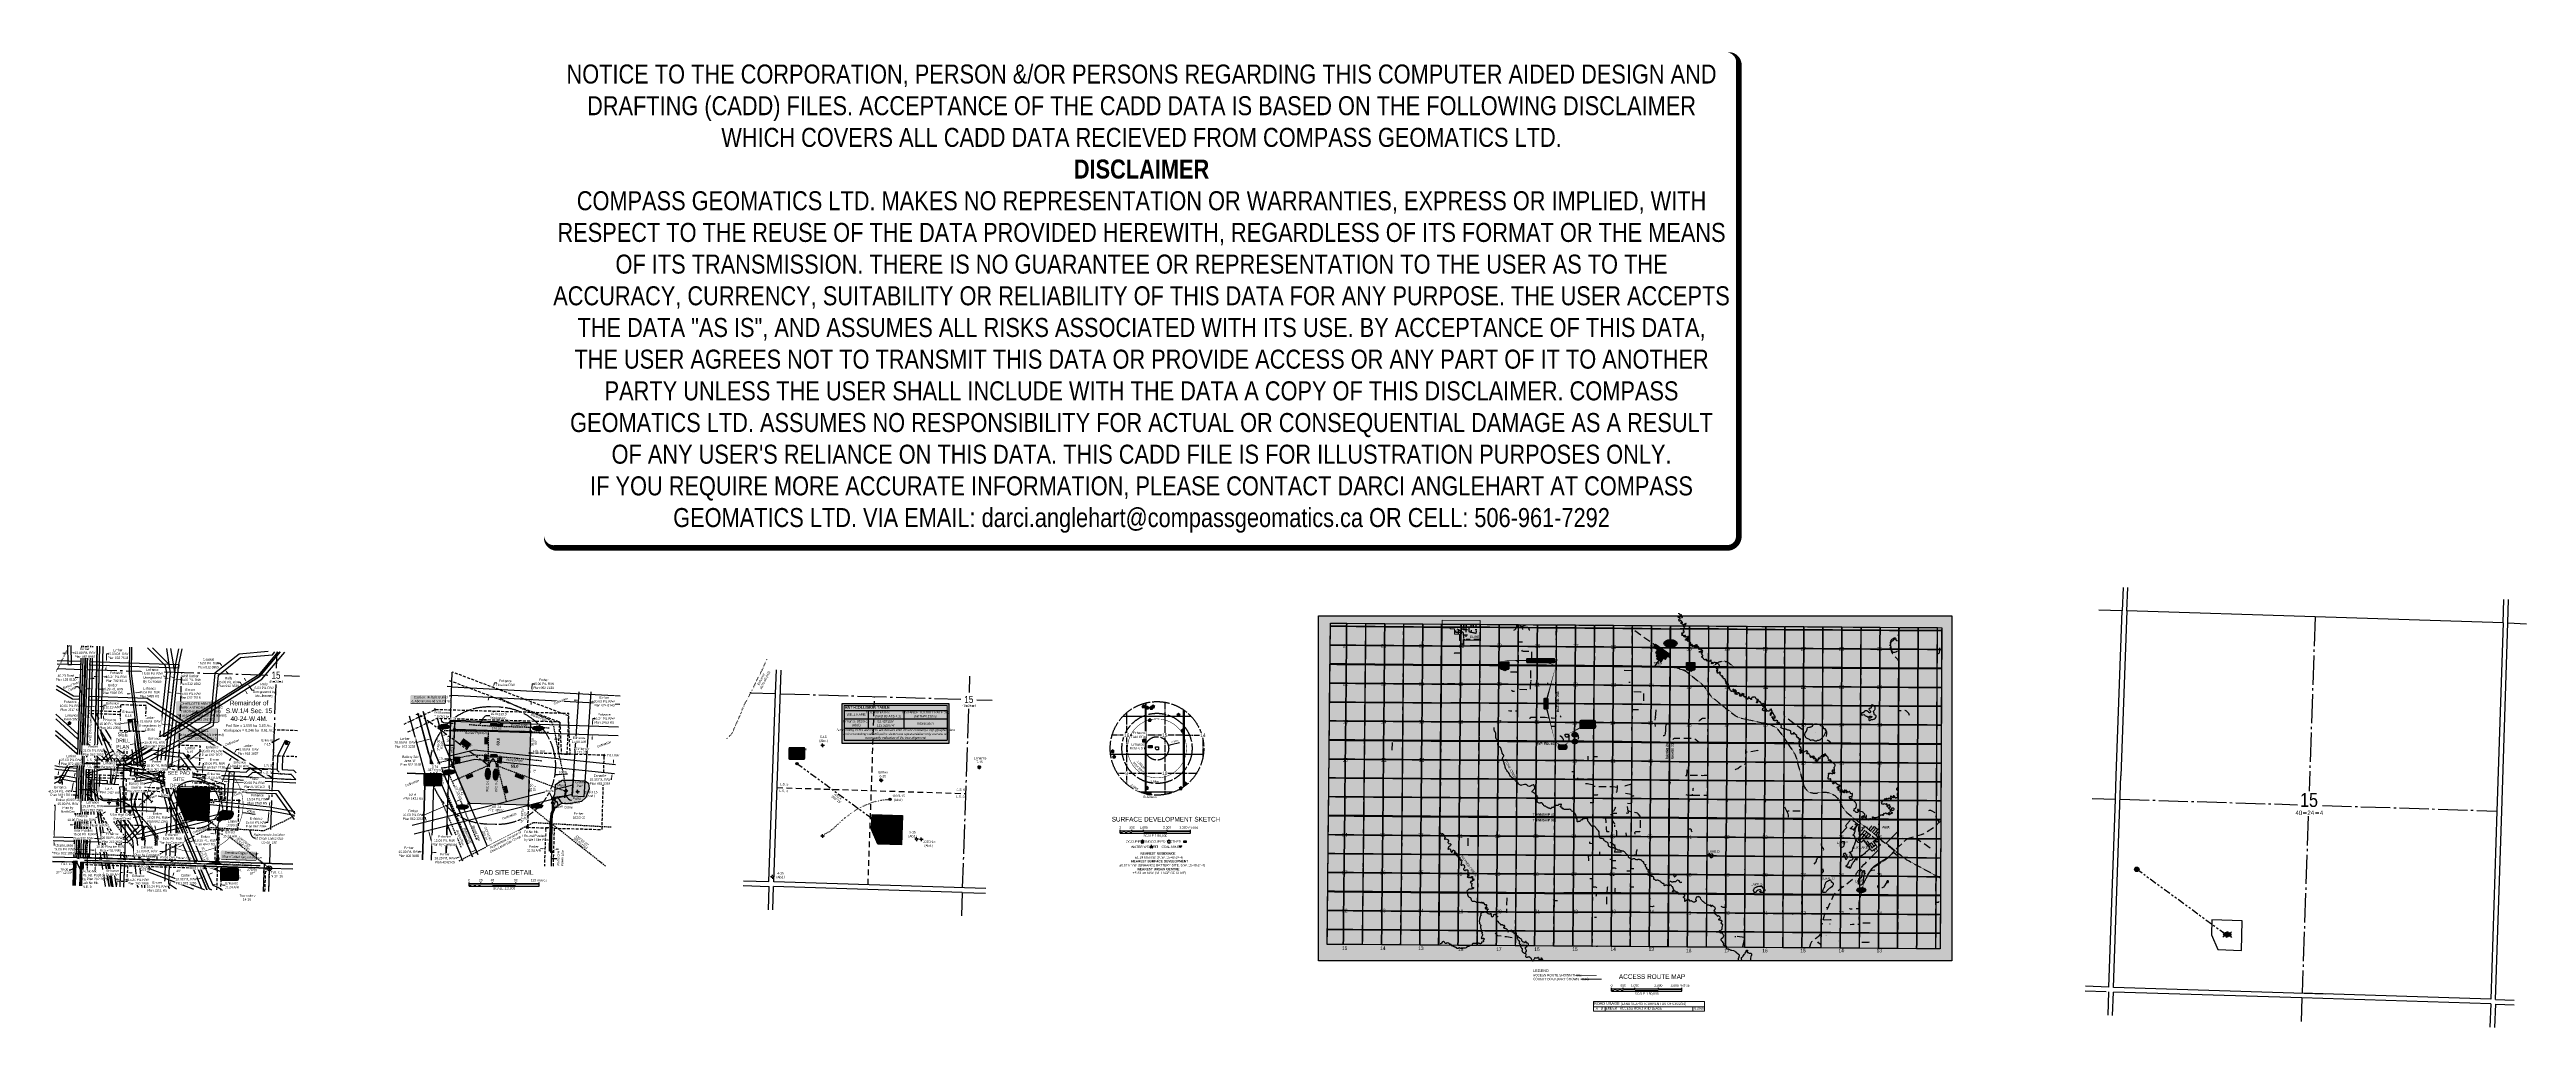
# Model space of a CAD drawing. Extents: x 337584 to 348172, y 5811293 to 5815472.
import ezdxf
from ezdxf.enums import TextEntityAlignment as Align

# ---------------------------------------------------------------- set-up
doc = ezdxf.new("R2010")
doc.units = 0
doc.header["$LTSCALE"] = 5
doc.header["$PDSIZE"] = 0.5
for name, pattern in [('0', [1, 1, 0]), ('BORDER2', [22.225, 6.35, -3.175, 6.35, -3.175, 0, -3.175]), ('DASHED2', [9.525, 6.35, -3.175]), ('foc-ACCESSROAD', [3.75, 2.5, -1.25]), ('foc-BUFFER', [16.75, 15, -1.75]), ('foc-DOT', [1, 0.2, -0.8]), ('foc-DRILLPATH', [14.75, 6, -1.75, 1.75, -1.75, 1.75, -1.75]), ('foc-FLOWLINE', [3.75, 2.5, -1.25]), ('foc-LSD', [8, 5, -3]), ('foc-QUARTERLINE', [33, 25, -3, 2, -3]), ('foc-TIELINE', [1.875, 1.25, -0.625]), ('POWERLINE5', [7.8, 2.4, -0.6, 0.6, -0.6, 0.6, -0.6, 2.4]), ('UG_PIPE', [1.875, 1.25, -0.625])]:
    doc.linetypes.add(name, pattern=pattern)
doc.layers.get('Defpoints').update_dxf_attribs({"color": 9})
for name, color, linetype in [('10', 1, 'Continuous'), ('35', 37, 'Continuous'), ('9', 3, 'Continuous'), ('ABADATA-DRILL', 8, 'foc-DOT'), ('ABADATA-DRILL-T', 8, 'Continuous'), ('AS-CABLE', 224, 'foc-CABLE'), ('AS-FENCE', 48, 'foc-FENCE'), ('AS-PIPE-AG', 44, 'Continuous'), ('AS-PIPE-UG', 44, 'UG_PIPE'), ('AS-PIPE-UG-T', 44, 'Continuous'), ('AS-POWER', 104, 'foc-POWER'), ('AS-POWER-EXISTING', 72, 'POWERLINE5'), ('AS-POWER-EXISTING-ANC', 72, 'Continuous'), ('AS-POWER-T', 104, 'Continuous'), ('AS-RESIDENCE', 14, 'Continuous'), ('AS-ROADS', 254, 'Continuous'), ('AS-SYMBOL', 7, 'Continuous'), ('AS-TELEPHONE', 224, 'foc-TEL'), ('AS-TELEPHONE-T', 224, 'Continuous'), ('AS-TELUS', 224, 'foc-TEL'), ('AS-UNDERLAY-H', 141, 'Continuous'), ('AS-WILDLIFE-BLOCK', 131, 'Continuous'), ('AUX-BUFFER', 7, 'foc-BUFFER'), ('AUX-LABELS', 1, 'Continuous'), ('C-AR', 13, 'foc-ACCESSROAD'), ('C-FLOWLINE', 13, 'foc-FLOWLINE'), ('C-RW', 13, 'Continuous'), ('C-SYMBOL', 7, 'Continuous'), ('C-WS', 13, 'foc-ACCESSROAD'), ('C-WS-S', 13, 'Continuous'), ('CG-NOTES', 7, 'Continuous'), ('D-TXT', 6, 'Continuous'), ('DETAIL-T', 7, 'Continuous'), ('F-AR', 190, 'foc-ACCESSROAD'), ('F-FLOWLINE', 190, 'foc-FLOWLINE'), ('F-RW', 190, 'Continuous'), ('F-WS', 190, 'foc-ACCESSROAD'), ('F-WS-S', 190, 'Continuous'), ('L-2', 7, 'Continuous'), ('L-AREAWORK', 7, 'Continuous'), ('L-BD', 7, 'Continuous'), ('L-BD1', 253, 'Continuous'), ('L-DETAIL-T', 3, 'Continuous'), ('L-MON', 1, 'Continuous'), ('L-MON-T', 1, 'Continuous'), ('L-QSEC', 8, 'foc-QUARTERLINE'), ('L-ROAD-T', 7, 'Continuous'), ('L-SEC', 7, 'Continuous'), ('L-SECLBL', 7, 'Continuous'), ('L-SECQ', 8, 'foc-QUARTERLINE'), ('L-SECTION-LSD', 7, 'foc-LSD'), ('L-SYMBOL', 7, 'Continuous'), ('L-TIE', 7, 'foc-TIELINE'), ('L-TITLEDB', 4, 'Continuous'), ('L-TITLEDB-T', 4, 'Continuous'), ('P-BUFFER-PURPLE', 187, 'foc-TIELINE'), ('P-BUFFER-PURPLE-T', 187, 'Continuous'), ('P-ELEVATION', 7, 'Continuous'), ('P-IOP1', 10, 'Continuous'), ('P-IOP2', 10, 'Continuous'), ('P-PDRILLPATH', 12, 'foc-DRILLPATH'), ('P-PROPOSED', 10, 'Continuous'), ('P-PROPOSED-H', 21, 'Continuous'), ('P-TEMP-H', 41, 'Continuous'), ('P-TEMP_WORKSPACE', 46, 'Continuous'), ('Quarters', 8, 'Continuous'), ('RoadSeg', 57, 'DASHED2'), ('ROUTE MAP BUBBLES', 7, 'Continuous'), ('ROUTE MAP DOTS', 7, 'Continuous'), ('ROUTE-MAP-HWY', 2, 'Continuous'), ('ROUTE-MAP-LABELS', 210, 'Continuous'), ('ROUTE-MAP-ROUTE', 90, 'Continuous'), ('ROUTE-MAP-TOWN-H', 50, 'Continuous'), ('S-7', 6, 'Continuous'), ('T-BUSH', 110, '0'), ('T-TIE', 201, 'foc-TIELINE'), ('T-WATER', 160, 'Continuous'), ('T-WATER-T', 170, 'Continuous'), ('Townships', 57, 'Continuous')]:
    doc.layers.add(name, color=color, linetype=linetype)
doc.layers.add('AS-COUNTY', color=7, linetype='BORDER2', lineweight=60, true_color=0xcc33ff)
for name, color, linetype, lineweight in [('AS-GENERAL', 48, 'Continuous', 18), ('C-AR-T', 13, 'Continuous', 9), ('C-FLOWLINE-T', 13, 'Continuous', 9), ('C-RW-T', 13, 'Continuous', 9), ('C-WS-T', 13, 'Continuous', 9), ('F-AR-T', 190, 'Continuous', 9), ('F-FLOWLINE-T', 190, 'Continuous', 9), ('F-RW-T', 190, 'Continuous', 9), ('F-WS-T', 190, 'Continuous', 9), ('P-TEMP-T', 46, 'Continuous', 18), ('ROUTE-MAP-TOWN-BDY', 3, 'Continuous', 0), ('T-TEXT', 48, 'Continuous', 18), ('T-TIE-T', 201, 'Continuous', 18)]:
    doc.layers.add(name, color=color, linetype=linetype, lineweight=lineweight)
for name, color, linetype, plot in [('DISCLAIMER', 7, 'Continuous', False), ('locations_84f590c8-2a82-4', 7, 'Continuous', False), ('NAD83_WELL_DIR_SRVY_AB_BH', 7, 'Continuous', False)]:
    doc.layers.add(name, color=color, linetype=linetype, plot=plot)
doc.layers.add('ROUTE-MAP-BACKGROUND-H', color=7, linetype='Continuous', true_color=0xf0ebff)
doc.styles.add('0', font='ARIALN.TTF')
doc.styles.add('100L', font='ARIALN.TTF', dxfattribs={"height": 11})
doc.styles.add('120', font='ARIALN.TTF', dxfattribs={"height": 13})
doc.styles.add('175L', font='ARIALN.TTF', dxfattribs={"height": 20})
doc.styles.add('60L', font='ARIALN.TTF', dxfattribs={"height": 7.35})
doc.styles.add('80', font='ARIALN.TTF', dxfattribs={"height": 10})
doc.styles.add('80A', font='ARIALN.TTF', dxfattribs={"height": 10})
doc.styles.add('80CG', font='ARIALN.TTF', dxfattribs={"height": 10})
doc.styles.add('80L', font='ARIALN.TTF', dxfattribs={"height": 10})
doc.styles.add('80LS', font='ARIALNI.TTF', dxfattribs={"height": 10})
doc.styles.add('80V', font='ARIALN.TTF', dxfattribs={"oblique": 20, "height": 2})
doc.styles.add('BOLD', font='ARIALNB.TTF')
doc.styles.add('foc-LtypeFont', font='ARIALN.TTF', dxfattribs={"height": 7.35})
doc.styles.add('MtXpl_Arial_Narrow', font='ARIALNI.TTF')
doc.styles.add('SIMPLEX', font='ARIALN.TTF')
doc.styles.add('TXT', font='ARIALN.TTF', dxfattribs={"height": 0.2})
doc.linetypes.add('foc-CABLE', pattern='A,2,-1,["C",foc-LtypeFont,S=0.2,R=0,X=-0.625,Y=-0.75],-1.24,8', length=12.24)
doc.linetypes.add('foc-FENCE', pattern='A,10,-1,["X",foc-LtypeFont,S=0.2,R=0,X=-0.625,Y=-0.75],-1.24', length=12.24)
doc.linetypes.add('foc-POWER', pattern='A,6,-1,["P",foc-LtypeFont,S=0.2,R=0,X=-0.625,Y=-0.75],-1.24,4', length=12.24)
doc.linetypes.add('foc-POWER-NOLINE', pattern='A,0,-4,["P",foc-LtypeFont,S=0.2,R=0,X=-0.625,Y=-0.75],-8.24', length=12.24)
doc.linetypes.add('foc-TEL', pattern='A,2,-1,["T",foc-LtypeFont,S=0.2,R=0,X=-0.425,Y=-0.75],-1.24,8', length=12.24)
doc.linetypes.add('foc-TEL-NOLINE', pattern='A,0,-2,["T",foc-LtypeFont,S=0.2,R=0,X=-0.425,Y=-0.75],-10.24', length=12.24)
doc.dimstyles.new('CG2011', dxfattribs={"dimscale": 5, "dimtxt": 9, "dimasz": 2, "dimexe": 0.2, "dimexo": 0.0625, "dimgap": 0.5, "dimtad": 0, "dimtih": 1, "dimtoh": 1, "dimzin": 0, "dimdsep": 46, "dimtxsty": '80CG', "dimcen": 0.1, "dimse1": 1, "dimse2": 1, "dimclrd": 256, "dimclrt": 256, "dimaunit": 1, "dimadec": 4, "dimazin": 0, "dimtfac": 0.06, "dimtofl": 0, "dimtmove": 0, "dimatfit": 1, "dimfxl": 0.2, "dimtolj": 1, "dimtzin": 0, "dimlwd": -1, "dimarcsym": 0})
doc.dimstyles.new('Compass 5 000', dxfattribs={"dimscale": 5, "dimtxt": 9, "dimasz": 2, "dimexe": 0.2, "dimexo": 0.0625, "dimgap": 0.5, "dimtad": 0, "dimtih": 1, "dimtoh": 1, "dimzin": 0, "dimdsep": 46, "dimtxsty": '80CG', "dimcen": 0.1, "dimse1": 1, "dimse2": 1, "dimclrd": 256, "dimclrt": 256, "dimaunit": 1, "dimadec": 4, "dimazin": 0, "dimtfac": 0.06, "dimtofl": 0, "dimtmove": 0, "dimatfit": 1, "dimfxl": 0.2, "dimtolj": 1, "dimtzin": 0, "dimlwd": -1, "dimarcsym": 0})

# ---------------------------------------------------------------- blocks, each defined once
blk = doc.blocks.new('POWERPOLE')
h = blk.add_hatch(color=255)
edge = h.paths.add_edge_path()
edge.add_arc((0, 0), 0.96, 0, 360)
at = {"linetype": 'Continuous'}
for p, q in [((0.7, -0.7), (-0.7, 0.7)), ((-0.7, -0.7), (0.7, 0.7))]:
    blk.add_line(p, q, dxfattribs=at)
blk.add_circle((0, 0), 0.96, dxfattribs=at)
blk = doc.blocks.new('L-SECLBL')
at = {"layer": '9', "color": 7}
for p, q in [((-5, -28), (-12, -28)), ((21, -28), (13, -28))]:
    blk.add_line(p, q, dxfattribs=at)
at = {"layer": '10', "color": 2, "style": 'SIMPLEX'}
blk.add_attdef('SEC', text='', height=30, dxfattribs=at).set_placement((0, 0), align=Align.MIDDLE)
at = {"layer": '10', "color": 5, "style": '80L'}
blk.add_attdef('TWP', text='', height=9.5, dxfattribs=at).set_placement((-14, -27), align=Align.MIDDLE_RIGHT)
blk.add_attdef('RGE', text='', height=9.5, dxfattribs=at).set_placement((4, -27), align=Align.MIDDLE_CENTER)
blk.add_attdef('MER', text='', height=9.5, dxfattribs=at).set_placement((23, -27), align=Align.MIDDLE_LEFT)
blk = doc.blocks.new('*U467')
at = {"layer": '35', "color": 3}
blk.add_circle((0, 0), 10, dxfattribs=at)
at = {"layer": '35', "color": 3, "style": '80'}
blk.add_attdef('RP_001', (-28, -20), '', height=10, dxfattribs=at)
blk = doc.blocks.new('*U381')
h = blk.add_hatch(color=255)
edge = h.paths.add_edge_path()
edge.add_line((-71, -20), (71, -20))
edge.add_arc((71, -14), 6, 270, 360)
edge.add_line((77, -14), (77, 12))
edge.add_arc((71, 12), 6, 0, 90)
edge.add_line((71, 18), (-71, 18))
edge.add_arc((-71, 12), 6, 90, 180)
edge.add_line((-77, 12), (-77, -14))
edge.add_arc((-71, -14), 6, 180, 270)
at = {"color": 131, "flags": 128}
blk.add_lwpolyline([(-71, -20, 3, 3, 0), (71, -20, 3, 3, 0.414214), (77, -14, 3, 3, 0), (77, 12, 3, 0, 0.414214), (71, 18, 0, 0, 0), (-71, 18, 0, 0, 0.414214), (-77, 12, 0, 0, 0), (-77, -14, 0, 3, 0.414214)], format="xyseb", close=True, dxfattribs=at)
at = {"color": 131, "style": '80'}
blk.add_attdef('ENTER_TEXT_001', (-36, -5), '', height=10, dxfattribs=at)
blk = doc.blocks.new('*U382')
h = blk.add_hatch(color=59)
edge = h.paths.add_edge_path()
edge.add_line((-86, -46), (86, -46))
edge.add_arc((86, -39), 6, 270, 360)
edge.add_line((92, -40), (92, 38))
edge.add_arc((86, 38), 6, 0, 90)
edge.add_line((86, 44), (-86, 44))
edge.add_arc((-86, 38), 6, 90, 180)
edge.add_line((-92, 38), (-92, -40))
edge.add_arc((-86, -39), 6, 180, 270)
at = {"color": 1, "flags": 128}
blk.add_lwpolyline([(-86, -46, 3, 3, 0), (86, -46, 3, 3, 0.414214), (92, -40, 3, 3, 0), (92, 38, 3, 0, 0.414214), (86, 44, 0, 0, 0), (-86, 44, 0, 0, 0.414214), (-92, 38, 0, 0, 0), (-92, -40, 0, 3, 0.414214)], format="xyseb", close=True, dxfattribs=at)
blk.add_lwpolyline([(-73, -38, 0, 7.5, 0), (0, 0, 0, 0, 0)], format="xyseb", dxfattribs=at)
at = {"color": 1, "style": '80'}
blk.add_attdef('ENTER_TEXT_001', (-36, -5), '', height=10, dxfattribs=at)
blk = doc.blocks.new('*U383')
h = blk.add_hatch(color=59)
edge = h.paths.add_edge_path()
edge.add_line((-81, -28), (81, -28))
edge.add_arc((82, -22), 6, 270, 360)
edge.add_line((88, -22), (88, 21))
edge.add_arc((82, 21), 6, 0, 90)
edge.add_line((81, 27), (-81, 27))
edge.add_arc((-82, 21), 6, 90, 180)
edge.add_line((-88, 21), (-88, -22))
edge.add_arc((-82, -22), 6, 180, 270)
at = {"color": 1, "flags": 128}
blk.add_lwpolyline([(-81, -28, 3, 3, 0), (81, -28, 3, 3, 0.414214), (88, -22, 3, 3, 0), (88, 21, 3, 0, 0.414214), (81, 27, 0, 0, 0), (-81, 27, 0, 0, 0.414214), (-88, 21, 0, 0, 0), (-88, -22, 0, 3, 0.414214)], format="xyseb", close=True, dxfattribs=at)
blk.add_lwpolyline([(-68, -15, 0, 7.5, 0), (0, 0, 0, 0, 0)], format="xyseb", dxfattribs=at)
at = {"color": 1, "style": '80'}
blk.add_attdef('ENTER_TEXT_001', (-36, -5), '', height=10, dxfattribs=at)
blk = doc.blocks.new('*U379')
h = blk.add_hatch(color=50)
edge = h.paths.add_edge_path()
edge.add_line((-69, -20), (69, -20))
edge.add_arc((69, -14), 6, 270, 360)
edge.add_line((75, -14), (75, 12))
edge.add_arc((69, 12), 6, 0, 90)
edge.add_line((69, 18), (-69, 18))
edge.add_arc((-69, 12), 6, 90, 180)
edge.add_line((-75, 12), (-75, -14))
edge.add_arc((-69, -14), 6, 180, 270)
at = {"color": 240, "flags": 128}
blk.add_lwpolyline([(-69, -20, 3, 3, 0), (69, -20, 3, 3, 0.414214), (75, -14, 3, 3, 0), (75, 12, 3, 0, 0.414214), (69, 18, 0, 0, 0), (-69, 18, 0, 0, 0.414214), (-75, 12, 0, 0, 0), (-75, -14, 0, 3, 0.414214)], format="xyseb", close=True, dxfattribs=at)
at = {"color": 240, "style": '80'}
blk.add_attdef('ENTER_TEXT_001', (-27, -5), '', height=10, dxfattribs=at)
blk = doc.blocks.new('*D387')
at = {"layer": 'C-AR-T', "transparency": 16777216}
for p, q in [((337816, 5812654), (337816, 5812670)), ((337816, 5812670), (337826, 5812670)), ((337814, 5812622), (337814, 5812612))]:
    blk.add_line(p, q, dxfattribs=at)
for points in [[(337814, 5812654), (337817, 5812654), (337815, 5812644)], [(337813, 5812622), (337816, 5812622), (337815, 5812632)]]:
    blk.add_solid(points, dxfattribs=at)
at = {"layer": 'Defpoints', "color": 0, "transparency": 16777216}
for p in [(337829, 5812643), (337815, 5812632), (337828, 5812631)]:
    blk.add_point(p, dxfattribs=at)
at = {"layer": 'C-AR-T', "transparency": 16777216, "insert": (337853, 5812670), "char_height": 10, "attachment_point": 5, "style": '80CG'}
blk.add_mtext('\\A1;Enhance\\P12.19 A/R', dxfattribs=at)
blk = doc.blocks.new('*D388')
at = {"layer": 'C-AR-T', "transparency": 16777216}
for p, q in [((338248, 5812346), (338248, 5812368)), ((338248, 5812368), (338258, 5812368)), ((338247, 5812311), (338246, 5812301))]:
    blk.add_line(p, q, dxfattribs=at)
for points in [[(338246, 5812346), (338249, 5812346), (338247, 5812336)], [(338245, 5812311), (338248, 5812311), (338247, 5812321)]]:
    blk.add_solid(points, dxfattribs=at)
at = {"layer": 'Defpoints', "color": 0, "transparency": 16777216}
for p in [(338174, 5812338), (338174, 5812323)]:
    blk.add_point(p, dxfattribs=at)
at = {"layer": 'C-AR-T', "transparency": 16777216, "insert": (338286, 5812368), "char_height": 10, "attachment_point": 5, "style": '80CG', "bg_fill": 3, "box_fill_scale": 1.1, "bg_fill_color": 256, "bg_fill_true_color": 13158600, "bg_fill_transparency": 0}
blk.add_mtext('\\A1;Enhance\\P15.00 A/R', dxfattribs=at)
at = {"layer": 'Defpoints', "color": 0, "transparency": 16777216}
blk.add_point((338247, 5812336), dxfattribs=at)
blk = doc.blocks.new('*D389')
at = {"layer": 'C-AR-T', "transparency": 16777216}
for p, q in [((337892, 5811955), (337882, 5811955)), ((337927, 5811954), (337937, 5811954))]:
    blk.add_line(p, q, dxfattribs=at)
for points in [[(337892, 5811957), (337892, 5811953), (337902, 5811955)], [(337927, 5811956), (337927, 5811952), (337917, 5811954)]]:
    blk.add_solid(points, dxfattribs=at)
at = {"layer": 'C-AR-T', "transparency": 16777216, "insert": (337854, 5811955), "char_height": 10, "attachment_point": 5, "style": '80CG', "bg_fill": 3, "box_fill_scale": 1.1, "bg_fill_color": 256, "bg_fill_true_color": 13158600, "bg_fill_transparency": 0}
blk.add_mtext('\\A1;Enhance\\P15.00 A/R', dxfattribs=at)
at = {"layer": 'Defpoints', "color": 0, "transparency": 16777216}
for p in [(337902, 5811945), (337917, 5811954), (337917, 5811945)]:
    blk.add_point(p, dxfattribs=at)
blk = doc.blocks.new('*D390')
at = {"layer": 'C-FLOWLINE-T', "transparency": 16777216}
for p, q in [((338323, 5812344), (338350, 5812418)), ((338350, 5812418), (338360, 5812418)), ((338310, 5812311), (338307, 5812302))]:
    blk.add_line(p, q, dxfattribs=at)
for points in [[(338321, 5812345), (338324, 5812344), (338319, 5812335)], [(338309, 5812312), (338312, 5812311), (338314, 5812321)]]:
    blk.add_solid(points, dxfattribs=at)
at = {"layer": 'Defpoints', "color": 0, "transparency": 16777216}
for p in [(338262, 5812340), (338267, 5812354), (338319, 5812335)]:
    blk.add_point(p, dxfattribs=at)
at = {"layer": 'C-FLOWLINE-T', "transparency": 16777216, "insert": (338396, 5812418), "char_height": 10, "attachment_point": 5, "style": '80CG', "bg_fill": 3, "box_fill_scale": 1.1, "bg_fill_color": 256, "bg_fill_true_color": 13158600, "bg_fill_transparency": 0}
blk.add_mtext('\\A1;Enhance\\PFlowline R/W', dxfattribs=at)
blk = doc.blocks.new('*D391')
at = {"layer": 'C-FLOWLINE-T', "transparency": 16777216}
for p, q in [((338087, 5812785), (338077, 5812786)), ((338125, 5812781), (338147, 5812778))]:
    blk.add_line(p, q, dxfattribs=at)
for points in [[(338087, 5812786), (338087, 5812783), (338097, 5812784)], [(338125, 5812782), (338125, 5812779), (338115, 5812782)]]:
    blk.add_solid(points, dxfattribs=at)
at = {"layer": 'Defpoints', "color": 0, "transparency": 16777216}
for p in [(338096, 5812775), (338097, 5812784), (338114, 5812773)]:
    blk.add_point(p, dxfattribs=at)
at = {"layer": 'C-FLOWLINE-T', "transparency": 16777216, "insert": (338186, 5812778), "char_height": 10, "attachment_point": 5, "style": '80CG'}
blk.add_mtext('\\A1;Wolf Carbon\\P18.00 P/L R/W\\PPlan 212 1082', dxfattribs=at)
blk = doc.blocks.new('*D392')
at = {"layer": 'C-FLOWLINE-T', "transparency": 16777216}
for p, q in [((337780, 5812188), (337770, 5812188)), ((337789, 5812193), (337780, 5812188)), ((337815, 5812209), (337823, 5812214))]:
    blk.add_line(p, q, dxfattribs=at)
for points in [[(337788, 5812195), (337790, 5812192), (337797, 5812198)], [(337814, 5812210), (337815, 5812207), (337806, 5812203)]]:
    blk.add_solid(points, dxfattribs=at)
at = {"layer": 'C-FLOWLINE-T', "transparency": 16777216, "insert": (337719, 5812188), "char_height": 10, "attachment_point": 5, "style": '80CG', "bg_fill": 3, "box_fill_scale": 1.1, "bg_fill_color": 256, "bg_fill_true_color": 13158600, "bg_fill_transparency": 0}
blk.add_mtext('\\A1;Enhance\\P10.06 Flowline R/W', dxfattribs=at)
at = {"layer": 'Defpoints', "color": 0, "transparency": 16777216}
for p in [(337797, 5812198), (337813, 5812172), (337821, 5812177)]:
    blk.add_point(p, dxfattribs=at)
blk = doc.blocks.new('*D393')
at = {"layer": 'C-RW-T', "transparency": 16777216}
for p, q in [((338524, 5812245), (338525, 5812254)), ((338517, 5812169), (338507, 5812169)), ((338521, 5812210), (338517, 5812169))]:
    blk.add_line(p, q, dxfattribs=at)
for points in [[(338519, 5812210), (338522, 5812210), (338522, 5812220)], [(338523, 5812245), (338526, 5812244), (338523, 5812235)]]:
    blk.add_solid(points, dxfattribs=at)
at = {"layer": 'Defpoints', "color": 0, "transparency": 16777216}
for p in [(338453, 5812227), (338454, 5812242), (338522, 5812220)]:
    blk.add_point(p, dxfattribs=at)
at = {"layer": 'C-RW-T', "transparency": 16777216, "insert": (338467, 5812169), "char_height": 10, "attachment_point": 5, "style": '80CG'}
blk.add_mtext('\\A1;Enhance\\P15.00 P/L R/W\\PPlan 862 2364', dxfattribs=at)
blk = doc.blocks.new('*D394')
at = {"layer": 'C-RW-T', "transparency": 16777216}
for p, q in [((337772, 5812665), (337711, 5812667)), ((337802, 5812665), (337812, 5812664))]:
    blk.add_line(p, q, dxfattribs=at)
for points in [[(337772, 5812667), (337772, 5812664), (337782, 5812665)], [(337802, 5812666), (337802, 5812663), (337792, 5812665)]]:
    blk.add_solid(points, dxfattribs=at)
at = {"layer": 'Defpoints', "color": 0, "transparency": 16777216}
for p in [(337782, 5812675), (337792, 5812675), (337792, 5812665)]:
    blk.add_point(p, dxfattribs=at)
at = {"layer": 'C-RW-T', "transparency": 16777216, "insert": (337672, 5812667), "char_height": 10, "attachment_point": 5, "style": '80CG'}
blk.add_mtext('\\A1;Enhance\\P10.06 P/L R/W\\PPlan 1517 KS', dxfattribs=at)
blk = doc.blocks.new('*D395')
at = {"layer": 'C-RW-T', "transparency": 16777216}
for p, q in [((337785, 5812792), (337775, 5812792)), ((337820, 5812791), (337830, 5812791))]:
    blk.add_line(p, q, dxfattribs=at)
for points in [[(337785, 5812793), (337785, 5812790), (337795, 5812791)], [(337820, 5812793), (337820, 5812789), (337810, 5812791)]]:
    blk.add_solid(points, dxfattribs=at)
at = {"layer": 'Defpoints', "color": 0, "transparency": 16777216}
for p in [(337795, 5812798), (337810, 5812798), (337810, 5812791)]:
    blk.add_point(p, dxfattribs=at)
at = {"layer": 'C-RW-T', "transparency": 16777216, "insert": (337869, 5812791), "char_height": 10, "attachment_point": 5, "style": '80CG'}
blk.add_mtext('\\A1;Enhance\\P15.24 P/L R/W\\PPlan 782 3514', dxfattribs=at)
blk = doc.blocks.new('*D396')
at = {"layer": 'C-RW-T', "transparency": 16777216}
for p, q in [((337925, 5812719), (337916, 5812718)), ((337955, 5812723), (337972, 5812725))]:
    blk.add_line(p, q, dxfattribs=at)
for points in [[(337925, 5812721), (337926, 5812718), (337935, 5812721)], [(337955, 5812725), (337955, 5812722), (337945, 5812722)]]:
    blk.add_solid(points, dxfattribs=at)
at = {"layer": 'Defpoints', "color": 0, "transparency": 16777216}
for p in [(337932, 5812746), (337942, 5812747), (337945, 5812722)]:
    blk.add_point(p, dxfattribs=at)
at = {"layer": 'C-RW-T', "transparency": 16777216, "insert": (338011, 5812725), "char_height": 10, "attachment_point": 5, "style": '80CG'}
blk.add_mtext('\\A1;Enhance\\P10.06 P/L R/W\\PPlan 5498 KS', dxfattribs=at)
blk = doc.blocks.new('*D397')
at = {"layer": 'C-RW-T', "transparency": 16777216}
for p, q in [((337912, 5812594), (337881, 5812590)), ((337947, 5812598), (337957, 5812600))]:
    blk.add_line(p, q, dxfattribs=at)
for points in [[(337912, 5812595), (337912, 5812592), (337922, 5812595)], [(337946, 5812600), (337947, 5812597), (337937, 5812597)]]:
    blk.add_solid(points, dxfattribs=at)
at = {"layer": 'Defpoints', "color": 0, "transparency": 16777216}
blk.add_point((337938, 5812587), dxfattribs=at)
at = {"layer": 'C-RW-T', "transparency": 16777216, "insert": (337841, 5812590), "char_height": 10, "attachment_point": 5, "style": '80CG', "bg_fill": 3, "box_fill_scale": 1.1, "bg_fill_color": 256, "bg_fill_true_color": 13158600, "bg_fill_transparency": 0}
blk.add_mtext('\\A1;Enhance\\P15.00 P/L R/W\\PPlan 942 2096', dxfattribs=at)
at = {"layer": 'Defpoints', "color": 0, "transparency": 16777216}
for p in [(337922, 5812595), (337923, 5812585)]:
    blk.add_point(p, dxfattribs=at)
blk = doc.blocks.new('*D398')
at = {"layer": 'C-RW-T', "transparency": 16777216}
for p, q in [((337685, 5812335), (337679, 5812303)), ((337691, 5812369), (337693, 5812379)), ((337679, 5812303), (337669, 5812303))]:
    blk.add_line(p, q, dxfattribs=at)
for points in [[(337683, 5812335), (337687, 5812334), (337687, 5812345)], [(337690, 5812370), (337693, 5812369), (337689, 5812360)]]:
    blk.add_solid(points, dxfattribs=at)
at = {"layer": 'C-RW-T', "transparency": 16777216, "insert": (337630, 5812303), "char_height": 10, "attachment_point": 5, "style": '80CG', "bg_fill": 3, "box_fill_scale": 1.1, "bg_fill_color": 256, "bg_fill_true_color": 13158600, "bg_fill_transparency": 0}
blk.add_mtext('\\A1;Enhance\\P15.24 P/L R/W\\PPlan 3181 RS', dxfattribs=at)
at = {"layer": 'Defpoints', "color": 0, "transparency": 16777216}
for p in [(337669, 5812348), (337672, 5812363), (337687, 5812345)]:
    blk.add_point(p, dxfattribs=at)
blk = doc.blocks.new('*D399')
at = {"layer": 'C-RW-T', "transparency": 16777216}
for p, q in [((337939, 5812504), (337929, 5812502)), ((337969, 5812508), (337994, 5812511))]:
    blk.add_line(p, q, dxfattribs=at)
for points in [[(337939, 5812505), (337939, 5812502), (337949, 5812505)], [(337969, 5812509), (337969, 5812506), (337959, 5812506)]]:
    blk.add_solid(points, dxfattribs=at)
at = {"layer": 'Defpoints', "color": 0, "transparency": 16777216}
blk.add_point((337942, 5812557), dxfattribs=at)
at = {"layer": 'C-RW-T', "transparency": 16777216, "insert": (338033, 5812511), "char_height": 10, "attachment_point": 5, "style": '80CG', "bg_fill": 3, "box_fill_scale": 1.1, "bg_fill_color": 256, "bg_fill_true_color": 13158600, "bg_fill_transparency": 0}
blk.add_mtext('\\A1;Enhance\\P10.00 P/L R/W\\PPlan 962 2026', dxfattribs=at)
at = {"layer": 'Defpoints', "color": 0, "transparency": 16777216}
for p in [(337952, 5812558), (337949, 5812505)]:
    blk.add_point(p, dxfattribs=at)
blk = doc.blocks.new('*D400')
at = {"layer": 'C-RW-T', "transparency": 16777216}
for p, q in [((338188, 5812440), (338229, 5812474)), ((338229, 5812474), (338239, 5812474)), ((338156, 5812415), (338149, 5812409))]:
    blk.add_line(p, q, dxfattribs=at)
for points in [[(338187, 5812442), (338189, 5812439), (338180, 5812434)], [(338155, 5812417), (338157, 5812414), (338164, 5812422)]]:
    blk.add_solid(points, dxfattribs=at)
at = {"layer": 'Defpoints', "color": 0, "transparency": 16777216}
for p in [(338152, 5812436), (338168, 5812449), (338180, 5812434)]:
    blk.add_point(p, dxfattribs=at)
at = {"layer": 'C-RW-T', "transparency": 16777216, "insert": (338279, 5812474), "char_height": 10, "attachment_point": 5, "style": '80CG', "bg_fill": 3, "box_fill_scale": 1.1, "bg_fill_color": 256, "bg_fill_true_color": 13158600, "bg_fill_transparency": 0}
blk.add_mtext('\\A1;Enhance\\P20.00 P/L R/W\\PPlan 062 7627', dxfattribs=at)
blk = doc.blocks.new('*D401')
at = {"layer": 'C-RW-T', "transparency": 16777216}
for p, q in [((337879, 5812239), (337807, 5812238)), ((337914, 5812240), (337924, 5812240))]:
    blk.add_line(p, q, dxfattribs=at)
for points in [[(337879, 5812241), (337879, 5812238), (337889, 5812240)], [(337914, 5812242), (337914, 5812239), (337904, 5812240)]]:
    blk.add_solid(points, dxfattribs=at)
at = {"layer": 'Defpoints', "color": 0, "transparency": 16777216}
for p in [(337889, 5812240), (337891, 5812143), (337906, 5812144)]:
    blk.add_point(p, dxfattribs=at)
at = {"layer": 'C-RW-T', "transparency": 16777216, "insert": (337768, 5812238), "char_height": 10, "attachment_point": 5, "style": '80CG', "bg_fill": 3, "box_fill_scale": 1.1, "bg_fill_color": 256, "bg_fill_true_color": 13158600, "bg_fill_transparency": 0}
blk.add_mtext('\\A1;Enhance\\P15.24 P/L R/W\\PPlan 792 2968', dxfattribs=at)
blk = doc.blocks.new('*D402')
at = {"layer": 'C-RW-T', "transparency": 16777216}
for p, q in [((337911, 5812112), (337900, 5812103)), ((337944, 5812135), (337952, 5812141)), ((337900, 5812103), (337890, 5812103))]:
    blk.add_line(p, q, dxfattribs=at)
for points in [[(337910, 5812113), (337912, 5812110), (337919, 5812118)], [(337943, 5812137), (337944, 5812134), (337935, 5812129)]]:
    blk.add_solid(points, dxfattribs=at)
at = {"layer": 'C-RW-T', "transparency": 16777216, "insert": (337851, 5812103), "char_height": 10, "attachment_point": 5, "style": '80CG', "bg_fill": 3, "box_fill_scale": 1.1, "bg_fill_color": 256, "bg_fill_true_color": 13158600, "bg_fill_transparency": 0}
blk.add_mtext('\\A1;Enhance\\P20.00 P/L R/W\\PPlan 202 2628', dxfattribs=at)
at = {"layer": 'Defpoints', "color": 0, "transparency": 16777216}
for p in [(337915, 5812124), (337931, 5812136), (337935, 5812129)]:
    blk.add_point(p, dxfattribs=at)
blk = doc.blocks.new('*D403')
at = {"layer": 'C-RW-T', "transparency": 16777216}
for p, q in [((337876, 5811926), (337866, 5811926)), ((337911, 5811925), (337924, 5811924))]:
    blk.add_line(p, q, dxfattribs=at)
for points in [[(337876, 5811927), (337876, 5811924), (337886, 5811925)], [(337911, 5811926), (337911, 5811923), (337901, 5811925)]]:
    blk.add_solid(points, dxfattribs=at)
at = {"layer": 'C-RW-T', "transparency": 16777216, "insert": (337963, 5811924), "char_height": 10, "attachment_point": 5, "style": '80CG', "bg_fill": 3, "box_fill_scale": 1.1, "bg_fill_color": 256, "bg_fill_true_color": 13158600, "bg_fill_transparency": 0}
blk.add_mtext('\\A1;Enhance\\P15.24 P/L R/W\\PPlan 792 2968', dxfattribs=at)
at = {"layer": 'Defpoints', "color": 0, "transparency": 16777216}
for p in [(337886, 5811925), (337885, 5811875), (337900, 5811875)]:
    blk.add_point(p, dxfattribs=at)
blk = doc.blocks.new('*D404')
at = {"layer": 'C-RW-T', "transparency": 16777216}
for p, q in [((338073, 5812794), (338062, 5812795)), ((338108, 5812790), (338118, 5812789))]:
    blk.add_line(p, q, dxfattribs=at)
for points in [[(338073, 5812796), (338073, 5812792), (338083, 5812793)], [(338108, 5812792), (338108, 5812789), (338098, 5812791)]]:
    blk.add_solid(points, dxfattribs=at)
at = {"layer": 'C-RW-T', "transparency": 16777216, "insert": (338023, 5812795), "char_height": 10, "attachment_point": 5, "style": '80CG', "bg_fill": 3, "box_fill_scale": 1.1, "bg_fill_color": 256, "bg_fill_true_color": 13158600, "bg_fill_transparency": 0}
blk.add_mtext('\\A1;Enhance \\P15.00 P/L R/W\\PUnregistered \\PBy Compass', dxfattribs=at)
at = {"layer": 'Defpoints', "color": 0, "transparency": 16777216}
for p in [(338080, 5812769), (338083, 5812793), (338095, 5812767)]:
    blk.add_point(p, dxfattribs=at)
blk = doc.blocks.new('*D405')
at = {"layer": 'C-RW-T', "transparency": 16777216}
for p, q in [((338036, 5812145), (338034, 5812155)), ((338045, 5812111), (338048, 5812098)), ((338048, 5812098), (338058, 5812098))]:
    blk.add_line(p, q, dxfattribs=at)
for points in [[(338038, 5812146), (338035, 5812145), (338039, 5812136)], [(338046, 5812112), (338043, 5812111), (338042, 5812121)]]:
    blk.add_solid(points, dxfattribs=at)
at = {"layer": 'C-RW-T', "transparency": 16777216, "insert": (338105, 5812098), "char_height": 10, "attachment_point": 5, "style": '80CG', "bg_fill": 3, "box_fill_scale": 1.1, "bg_fill_color": 256, "bg_fill_true_color": 13158600, "bg_fill_transparency": 0}
blk.add_mtext('\\A1;Enhance\\P15.00 P/L R/W\\PPlan by Compass', dxfattribs=at)
at = {"layer": 'Defpoints', "color": 0, "transparency": 16777216}
for p in [(338039, 5812136), (338046, 5812137), (338049, 5812123)]:
    blk.add_point(p, dxfattribs=at)
blk = doc.blocks.new('*D406')
at = {"layer": 'C-RW-T', "transparency": 16777216}
for p, q in [((338523, 5812317), (338523, 5812327)), ((338521, 5812268), (338511, 5812268)), ((338522, 5812282), (338521, 5812268))]:
    blk.add_line(p, q, dxfattribs=at)
for points in [[(338520, 5812282), (338523, 5812282), (338522, 5812292)], [(338521, 5812317), (338525, 5812317), (338523, 5812307)]]:
    blk.add_solid(points, dxfattribs=at)
at = {"layer": 'Defpoints', "color": 0, "transparency": 16777216}
for p in [(338495, 5812293), (338496, 5812308), (338522, 5812292)]:
    blk.add_point(p, dxfattribs=at)
at = {"layer": 'C-RW-T', "transparency": 16777216, "insert": (338472, 5812268), "char_height": 10, "attachment_point": 5, "style": '80CG'}
blk.add_mtext('\\A1;Enhance\\P15.24 P/L R/W\\PPlan 2489 RS', dxfattribs=at)
blk = doc.blocks.new('*D407')
at = {"layer": 'F-AR-T', "transparency": 16777216}
for p, q in [((338283, 5812120), (338273, 5812121)), ((338319, 5812119), (338329, 5812119))]:
    blk.add_line(p, q, dxfattribs=at)
for points in [[(338283, 5812122), (338283, 5812119), (338293, 5812120)], [(338319, 5812121), (338319, 5812118), (338309, 5812120)]]:
    blk.add_solid(points, dxfattribs=at)
at = {"layer": 'F-AR-T', "transparency": 16777216, "insert": (338356, 5812119), "char_height": 10, "attachment_point": 5, "style": '80CG', "bg_fill": 3, "box_fill_scale": 1.1, "bg_fill_color": 256, "bg_fill_true_color": 13158600, "bg_fill_transparency": 0}
blk.add_mtext('\\A1;Ember\\P15.24 A/R', dxfattribs=at)
at = {"layer": 'Defpoints', "color": 0, "transparency": 16777216}
for p in [(338309, 5812120), (338293, 5812097), (338308, 5812096)]:
    blk.add_point(p, dxfattribs=at)
blk = doc.blocks.new('*D408')
at = {"layer": 'Defpoints', "color": 0, "transparency": 16777216}
for p in [(338301, 5811948), (338315, 5811902), (338317, 5811947)]:
    blk.add_point(p, dxfattribs=at)
at = {"layer": 'F-AR-T', "transparency": 16777216}
for p, q in [((338290, 5811902), (338280, 5811903)), ((338325, 5811901), (338335, 5811901))]:
    blk.add_line(p, q, dxfattribs=at)
for points in [[(338290, 5811904), (338290, 5811901), (338300, 5811902)], [(338325, 5811903), (338325, 5811900), (338315, 5811902)]]:
    blk.add_solid(points, dxfattribs=at)
at = {"layer": 'F-AR-T', "transparency": 16777216, "insert": (338363, 5811901), "char_height": 10, "attachment_point": 5, "style": '80CG'}
blk.add_mtext('\\A1;Enhance\\P15.24 A/R', dxfattribs=at)
blk = doc.blocks.new('*D409')
at = {"layer": 'Defpoints', "color": 0, "transparency": 16777216}
for p in [(338109, 5812584), (338109, 5812583), (338123, 5812582)]:
    blk.add_point(p, dxfattribs=at)
at = {"layer": 'F-FLOWLINE-T', "transparency": 16777216}
for p, q in [((338099, 5812585), (338056, 5812590)), ((338134, 5812581), (338143, 5812580))]:
    blk.add_line(p, q, dxfattribs=at)
for points in [[(338099, 5812587), (338099, 5812584), (338109, 5812584)], [(338134, 5812583), (338133, 5812580), (338124, 5812583)]]:
    blk.add_solid(points, dxfattribs=at)
at = {"layer": 'F-FLOWLINE-T', "transparency": 16777216, "insert": (338013, 5812590), "char_height": 10, "attachment_point": 5, "style": '80CG', "bg_fill": 3, "box_fill_scale": 1.1, "bg_fill_color": 256, "bg_fill_true_color": 13158600, "bg_fill_transparency": 0}
blk.add_mtext('\\A1;Ember\\P15.00 P/L R/W\\PUnregistered by\\PEclipse', dxfattribs=at)
blk = doc.blocks.new('*D410')
at = {"layer": 'Defpoints', "color": 0, "transparency": 16777216}
blk.add_point((337777, 5811987), dxfattribs=at)
at = {"layer": 'F-FLOWLINE-T', "transparency": 16777216}
for p, q in [((337780, 5812007), (337781, 5812056)), ((337781, 5812056), (337791, 5812056)), ((337779, 5811976), (337779, 5811967))]:
    blk.add_line(p, q, dxfattribs=at)
for points in [[(337778, 5812007), (337782, 5812006), (337780, 5811997)], [(337777, 5811977), (337781, 5811976), (337779, 5811986)]]:
    blk.add_solid(points, dxfattribs=at)
at = {"layer": 'F-FLOWLINE-T', "transparency": 16777216, "insert": (337843, 5812056), "char_height": 10, "attachment_point": 5, "style": '80CG', "bg_fill": 3, "box_fill_scale": 1.1, "bg_fill_color": 256, "bg_fill_true_color": 13158600, "bg_fill_transparency": 0}
blk.add_mtext('\\A1;10.06 Flowline R/W\\PReg.#4514NM', dxfattribs=at)
at = {"layer": 'Defpoints', "color": 0, "transparency": 16777216}
for p in [(337777, 5811997), (337780, 5811997)]:
    blk.add_point(p, dxfattribs=at)
blk = doc.blocks.new('*D411')
at = {"layer": 'F-FLOWLINE-T', "transparency": 16777216}
for p, q in [((337682, 5812159), (337672, 5812159)), ((337712, 5812158), (337725, 5812157))]:
    blk.add_line(p, q, dxfattribs=at)
for points in [[(337682, 5812160), (337682, 5812157), (337692, 5812158)], [(337712, 5812159), (337712, 5812156), (337702, 5812158)]]:
    blk.add_solid(points, dxfattribs=at)
at = {"layer": 'F-FLOWLINE-T', "transparency": 16777216, "insert": (337777, 5812157), "char_height": 10, "attachment_point": 5, "style": '80CG', "bg_fill": 3, "box_fill_scale": 1.1, "bg_fill_color": 256, "bg_fill_true_color": 13158600, "bg_fill_transparency": 0}
blk.add_mtext('\\A1;10.06 Flowline R/W', dxfattribs=at)
at = {"layer": 'Defpoints', "color": 0, "transparency": 16777216}
for p in [(337691, 5812140), (337692, 5812158), (337701, 5812139)]:
    blk.add_point(p, dxfattribs=at)
blk = doc.blocks.new('*D412')
at = {"layer": 'C-RW-T', "transparency": 16777216}
for p, q in [((338072, 5812044), (338046, 5812045)), ((338107, 5812043), (338117, 5812043))]:
    blk.add_line(p, q, dxfattribs=at)
for points in [[(338072, 5812046), (338072, 5812043), (338082, 5812044)], [(338107, 5812045), (338107, 5812042), (338097, 5812044)]]:
    blk.add_solid(points, dxfattribs=at)
at = {"layer": 'Defpoints', "color": 0, "transparency": 16777216}
blk.add_point((338099, 5812107), dxfattribs=at)
at = {"layer": 'C-RW-T', "transparency": 16777216, "insert": (338000, 5812045), "char_height": 10, "attachment_point": 5, "style": '80CG', "bg_fill": 3, "box_fill_scale": 1.1, "bg_fill_color": 256, "bg_fill_true_color": 13158600, "bg_fill_transparency": 0}
blk.add_mtext('\\A1;Enhance\\P15.00 P/L R/W\\PPlan by Compass', dxfattribs=at)
at = {"layer": 'Defpoints', "color": 0, "transparency": 16777216}
for p in [(338082, 5812044), (338084, 5812108)]:
    blk.add_point(p, dxfattribs=at)
blk = doc.blocks.new('*D413')
at = {"layer": 'Defpoints', "color": 0, "transparency": 16777216}
for p in [(337744, 5812202), (337759, 5812201), (337754, 5812051)]:
    blk.add_point(p, dxfattribs=at)
at = {"layer": 'F-RW-T', "transparency": 16777216}
for p, q in [((337729, 5812052), (337685, 5812054)), ((337764, 5812051), (337774, 5812051))]:
    blk.add_line(p, q, dxfattribs=at)
for points in [[(337729, 5812054), (337729, 5812051), (337739, 5812052)], [(337764, 5812053), (337764, 5812049), (337754, 5812051)]]:
    blk.add_solid(points, dxfattribs=at)
at = {"layer": 'F-RW-T', "transparency": 16777216, "insert": (337646, 5812054), "char_height": 10, "attachment_point": 5, "style": '80CG', "bg_fill": 3, "box_fill_scale": 1.1, "bg_fill_color": 256, "bg_fill_true_color": 13158600, "bg_fill_transparency": 0}
blk.add_mtext('\\A1;Chain Lakes\\P15.00 P/L R/W\\PPlan 032 1852', dxfattribs=at)
blk = doc.blocks.new('*D414')
at = {"layer": 'Defpoints', "color": 0, "transparency": 16777216}
for p in [(337766, 5812749), (337784, 5812749), (337784, 5812739)]:
    blk.add_point(p, dxfattribs=at)
at = {"layer": 'F-RW-T', "transparency": 16777216}
for p, q in [((337755, 5812740), (337745, 5812740)), ((337794, 5812739), (337815, 5812739))]:
    blk.add_line(p, q, dxfattribs=at)
for points in [[(337755, 5812742), (337755, 5812738), (337765, 5812740)], [(337794, 5812741), (337794, 5812738), (337784, 5812739)]]:
    blk.add_solid(points, dxfattribs=at)
at = {"layer": 'F-RW-T', "transparency": 16777216, "insert": (337854, 5812739), "char_height": 10, "attachment_point": 5, "style": '80CG'}
blk.add_mtext('\\A1;Ember\\P18.29 P/L R/W\\PPlan 5092 RS', dxfattribs=at)
blk = doc.blocks.new('*D415')
at = {"layer": 'Defpoints', "color": 0, "transparency": 16777216}
for p in [(337826, 5812854), (337991, 5812849), (337991, 5812834)]:
    blk.add_point(p, dxfattribs=at)
at = {"layer": 'F-RW-T', "transparency": 16777216}
for p, q in [((337827, 5812864), (337827, 5812889)), ((337827, 5812889), (337837, 5812889)), ((337825, 5812829), (337825, 5812819))]:
    blk.add_line(p, q, dxfattribs=at)
for points in [[(337825, 5812864), (337828, 5812864), (337826, 5812854)], [(337824, 5812829), (337827, 5812829), (337826, 5812839)]]:
    blk.add_solid(points, dxfattribs=at)
at = {"layer": 'F-RW-T', "transparency": 16777216, "insert": (337876, 5812889), "char_height": 10, "attachment_point": 5, "style": '80CG'}
blk.add_mtext('\\A1;Ember\\P15.00 P/L R/W\\PPlan 062 7518', dxfattribs=at)
blk = doc.blocks.new('*D416')
at = {"layer": 'Defpoints', "color": 0, "transparency": 16777216}
for p in [(338370, 5812722), (338378, 5812710), (338419, 5812735)]:
    blk.add_point(p, dxfattribs=at)
at = {"layer": 'F-RW-T', "transparency": 16777216}
for p, q in [((338398, 5812769), (338388, 5812769)), ((338405, 5812756), (338398, 5812769)), ((338424, 5812727), (338429, 5812718))]:
    blk.add_line(p, q, dxfattribs=at)
for points in [[(338407, 5812757), (338404, 5812756), (338411, 5812748)], [(338425, 5812728), (338423, 5812726), (338419, 5812735)]]:
    blk.add_solid(points, dxfattribs=at)
at = {"layer": 'F-RW-T', "transparency": 16777216, "insert": (338349, 5812769), "char_height": 10, "attachment_point": 5, "style": '80CG'}
blk.add_mtext('\\A1;Rally\\P15.00 P/L R/W\\PPlan 912 3339', dxfattribs=at)
blk = doc.blocks.new('*D417')
at = {"layer": 'Defpoints', "color": 0, "transparency": 16777216}
for p in [(338107, 5812710), (338122, 5812709), (338124, 5812722)]:
    blk.add_point(p, dxfattribs=at)
at = {"layer": 'F-RW-T', "transparency": 16777216}
for p, q in [((338099, 5812725), (338089, 5812726)), ((338134, 5812721), (338146, 5812719))]:
    blk.add_line(p, q, dxfattribs=at)
for points in [[(338099, 5812726), (338099, 5812723), (338109, 5812724)], [(338134, 5812723), (338133, 5812719), (338124, 5812722)]]:
    blk.add_solid(points, dxfattribs=at)
at = {"layer": 'F-RW-T', "transparency": 16777216, "insert": (338185, 5812719), "char_height": 10, "attachment_point": 5, "style": '80CG'}
blk.add_mtext('\\A1;Ember\\P15.00 P/L R/W\\PPlan 062 7516', dxfattribs=at)
blk = doc.blocks.new('*D418')
at = {"layer": 'Defpoints', "color": 0, "transparency": 16777216}
for p in [(338326, 5812474), (338334, 5812487), (338372, 5812463)]:
    blk.add_point(p, dxfattribs=at)
at = {"layer": 'F-RW-T', "transparency": 16777216}
for p, q in [((338358, 5812442), (338353, 5812433)), ((338377, 5812471), (338383, 5812480)), ((338383, 5812480), (338393, 5812480))]:
    blk.add_line(p, q, dxfattribs=at)
for points in [[(338357, 5812442), (338360, 5812441), (338364, 5812450)], [(338376, 5812472), (338379, 5812470), (338372, 5812463)]]:
    blk.add_solid(points, dxfattribs=at)
at = {"layer": 'F-RW-T', "transparency": 16777216, "insert": (338432, 5812480), "char_height": 10, "attachment_point": 5, "style": '80CG'}
blk.add_mtext('\\A1;Ember\\P15.00 P/L R/W\\PPlan 962 1837', dxfattribs=at)
blk = doc.blocks.new('*D419')
at = {"layer": 'Defpoints', "color": 0, "transparency": 16777216}
blk.add_point((338142, 5812104), dxfattribs=at)
at = {"layer": 'F-RW-T', "transparency": 16777216}
for p, q in [((338146, 5812069), (338137, 5812065)), ((338181, 5812084), (338201, 5812092)), ((338201, 5812092), (338211, 5812092))]:
    blk.add_line(p, q, dxfattribs=at)
for points in [[(338146, 5812070), (338147, 5812067), (338155, 5812073)], [(338181, 5812085), (338182, 5812082), (338172, 5812080)]]:
    blk.add_solid(points, dxfattribs=at)
at = {"layer": 'F-RW-T', "transparency": 16777216, "insert": (338250, 5812092), "char_height": 10, "attachment_point": 5, "style": '80CG', "bg_fill": 3, "box_fill_scale": 1.1, "bg_fill_color": 256, "bg_fill_true_color": 13158600, "bg_fill_transparency": 0}
blk.add_mtext('\\A1;Ember\\P18.29 P/L R/W\\PPlan 4242 RS', dxfattribs=at)
at = {"layer": 'Defpoints', "color": 0, "transparency": 16777216}
for p in [(338159, 5812111), (338172, 5812080)]:
    blk.add_point(p, dxfattribs=at)
blk = doc.blocks.new('*D421')
at = {"layer": 'Defpoints', "color": 0, "transparency": 16777216}
for p in [(338424, 5812766), (338428, 5812759), (338432, 5812761)]:
    blk.add_point(p, dxfattribs=at)
at = {"layer": 'F-RW-T', "transparency": 16777216}
for p, q in [((338422, 5812776), (338417, 5812785)), ((338437, 5812753), (338448, 5812734)), ((338448, 5812734), (338458, 5812734))]:
    blk.add_line(p, q, dxfattribs=at)
for points in [[(338423, 5812777), (338421, 5812775), (338427, 5812768)], [(338438, 5812753), (338435, 5812752), (338432, 5812761)]]:
    blk.add_solid(points, dxfattribs=at)
at = {"layer": 'F-RW-T', "transparency": 16777216, "insert": (338501, 5812734), "char_height": 10, "attachment_point": 5, "style": '80CG'}
blk.add_mtext('\\A1;Rally\\P8.00 P/L R/W\\PUnregistered by\\PMcElhanney', dxfattribs=at)
blk = doc.blocks.new('*D422')
at = {"layer": 'Defpoints', "color": 0, "transparency": 16777216}
blk.add_point((338349, 5812335), dxfattribs=at)
at = {"layer": 'F-RW-T', "transparency": 16777216}
for p, q in [((338340, 5812343), (338330, 5812344)), ((338379, 5812340), (338420, 5812338))]:
    blk.add_line(p, q, dxfattribs=at)
for points in [[(338340, 5812345), (338339, 5812341), (338349, 5812342)], [(338380, 5812342), (338379, 5812339), (338369, 5812341)]]:
    blk.add_solid(points, dxfattribs=at)
at = {"layer": 'F-RW-T', "transparency": 16777216, "insert": (338459, 5812338), "char_height": 10, "attachment_point": 5, "style": '80CG', "bg_fill": 3, "box_fill_scale": 1.1, "bg_fill_color": 256, "bg_fill_true_color": 13158600, "bg_fill_transparency": 0}
blk.add_mtext('\\A1;Ember\\P20.00 P/L R/W\\PPlan 074 0143', dxfattribs=at)
at = {"layer": 'Defpoints', "color": 0, "transparency": 16777216}
for p in [(338369, 5812341), (338369, 5812333)]:
    blk.add_point(p, dxfattribs=at)
blk = doc.blocks.new('*D423')
at = {"layer": 'F-RW-T', "transparency": 16777216}
for p, q in [((338236, 5812349), (338236, 5812339)), ((338238, 5812384), (338240, 5812421)), ((338240, 5812421), (338250, 5812421))]:
    blk.add_line(p, q, dxfattribs=at)
for points in [[(338234, 5812349), (338238, 5812349), (338237, 5812359)], [(338236, 5812384), (338240, 5812384), (338237, 5812374)]]:
    blk.add_solid(points, dxfattribs=at)
at = {"layer": 'F-RW-T', "transparency": 16777216, "insert": (338289, 5812421), "char_height": 10, "attachment_point": 5, "style": '80CG', "bg_fill": 3, "box_fill_scale": 1.1, "bg_fill_color": 256, "bg_fill_true_color": 13158600, "bg_fill_transparency": 0}
blk.add_mtext('\\A1;Ember\\P15.00 P/L R/W\\PPlan 952 2138', dxfattribs=at)
at = {"layer": 'Defpoints', "color": 0, "transparency": 16777216}
for p in [(338230, 5812359), (338231, 5812374), (338237, 5812374)]:
    blk.add_point(p, dxfattribs=at)
blk = doc.blocks.new('*D424')
at = {"layer": 'F-RW-T', "transparency": 16777216}
for p, q in [((337651, 5812893), (337641, 5812893)), ((337686, 5812894), (337696, 5812894))]:
    blk.add_line(p, q, dxfattribs=at)
for points in [[(337651, 5812895), (337651, 5812891), (337661, 5812893)], [(337686, 5812895), (337686, 5812892), (337676, 5812894)]]:
    blk.add_solid(points, dxfattribs=at)
at = {"layer": 'F-RW-T', "transparency": 16777216, "insert": (337735, 5812894), "char_height": 10, "attachment_point": 5, "style": '80CG', "bg_fill": 3, "box_fill_scale": 1.1, "bg_fill_color": 256, "bg_fill_true_color": 13158600, "bg_fill_transparency": 0}
blk.add_mtext('\\A1;Ember\\P15.00 P/L R/W\\PPlan 082 9981', dxfattribs=at)
at = {"layer": 'Defpoints', "color": 0, "transparency": 16777216}
for p in [(337661, 5812901), (337661, 5812893), (337676, 5812901)]:
    blk.add_point(p, dxfattribs=at)
blk = doc.blocks.new('*D425')
at = {"layer": 'Defpoints', "color": 0, "transparency": 16777216}
for p in [(337603, 5812090), (337857, 5812098), (337857, 5812083)]:
    blk.add_point(p, dxfattribs=at)
at = {"layer": 'F-RW-T', "transparency": 16777216}
for p, q in [((337604, 5812115), (337607, 5812240)), ((337607, 5812240), (337617, 5812240)), ((337603, 5812080), (337603, 5812070))]:
    blk.add_line(p, q, dxfattribs=at)
for points in [[(337602, 5812115), (337606, 5812115), (337604, 5812105)], [(337601, 5812080), (337605, 5812080), (337603, 5812090)]]:
    blk.add_solid(points, dxfattribs=at)
at = {"layer": 'F-RW-T', "transparency": 16777216, "insert": (337662, 5812240), "char_height": 10, "attachment_point": 5, "style": '80CG', "bg_fill": 3, "box_fill_scale": 1.1, "bg_fill_color": 256, "bg_fill_true_color": 13158600, "bg_fill_transparency": 0}
blk.add_mtext('\\A1;Ember{\\fArial Narrow|b0|i1|c0|p34; (60972-4)}\\P15.00 P/L R/W\\PPlan by\\PNorthCan', dxfattribs=at)
blk = doc.blocks.new('*D426')
at = {"layer": 'F-RW-T', "transparency": 16777216}
for p, q in [((337819, 5812476), (337809, 5812476)), ((337827, 5812469), (337819, 5812476)), ((337852, 5812445), (337860, 5812438))]:
    blk.add_line(p, q, dxfattribs=at)
for points in [[(337828, 5812470), (337825, 5812468), (337834, 5812462)], [(337853, 5812446), (337851, 5812444), (337845, 5812452)]]:
    blk.add_solid(points, dxfattribs=at)
at = {"layer": 'F-RW-T', "transparency": 16777216, "insert": (337770, 5812476), "char_height": 10, "attachment_point": 5, "style": '80CG', "bg_fill": 3, "box_fill_scale": 1.1, "bg_fill_color": 256, "bg_fill_true_color": 13158600, "bg_fill_transparency": 0}
blk.add_mtext('\\A1;Ember\\P15.00 P/L R/W\\PPlan 962 2623', dxfattribs=at)
at = {"layer": 'Defpoints', "color": 0, "transparency": 16777216}
for p in [(337828, 5812455), (337834, 5812462), (337839, 5812445)]:
    blk.add_point(p, dxfattribs=at)
blk = doc.blocks.new('*D427')
at = {"layer": 'F-RW-T', "transparency": 16777216}
for p, q in [((337974, 5812354), (337970, 5812345)), ((337983, 5812383), (337993, 5812412)), ((337993, 5812412), (338003, 5812412))]:
    blk.add_line(p, q, dxfattribs=at)
for points in [[(337972, 5812355), (337975, 5812354), (337977, 5812364)], [(337982, 5812384), (337985, 5812382), (337980, 5812374)]]:
    blk.add_solid(points, dxfattribs=at)
at = {"layer": 'F-RW-T', "transparency": 16777216, "insert": (338042, 5812412), "char_height": 10, "attachment_point": 5, "style": '80CG', "bg_fill": 3, "box_fill_scale": 1.1, "bg_fill_color": 256, "bg_fill_true_color": 13158600, "bg_fill_transparency": 0}
blk.add_mtext('\\A1;Ember\\P10.00 P/L R/W\\PPlan 062 2266', dxfattribs=at)
at = {"layer": 'Defpoints', "color": 0, "transparency": 16777216}
for p in [(337980, 5812374), (338042, 5812342), (338045, 5812352)]:
    blk.add_point(p, dxfattribs=at)
blk = doc.blocks.new('*D428')
at = {"layer": 'F-RW-T', "transparency": 16777216}
for p, q in [((338099, 5811911), (338093, 5811895)), ((338112, 5811944), (338115, 5811953)), ((338093, 5811895), (338083, 5811895))]:
    blk.add_line(p, q, dxfattribs=at)
for points in [[(338098, 5811911), (338101, 5811910), (338103, 5811920)], [(338110, 5811944), (338113, 5811943), (338108, 5811934)]]:
    blk.add_solid(points, dxfattribs=at)
at = {"layer": 'F-RW-T', "transparency": 16777216, "insert": (338044, 5811895), "char_height": 10, "attachment_point": 5, "style": '80CG', "bg_fill": 3, "box_fill_scale": 1.1, "bg_fill_color": 256, "bg_fill_true_color": 13158600, "bg_fill_transparency": 0}
blk.add_mtext('\\A1;Ember\\P15.24 P/L R/W\\PPlan 3291 RS', dxfattribs=at)
at = {"layer": 'Defpoints', "color": 0, "transparency": 16777216}
for p in [(338108, 5811934), (338129, 5811910), (338135, 5811924)]:
    blk.add_point(p, dxfattribs=at)
blk = doc.blocks.new('*D430')
at = {"layer": 'F-RW-T', "transparency": 16777216}
for p, q in [((337625, 5812418), (337627, 5812436)), ((337627, 5812436), (337637, 5812436)), ((337622, 5812383), (337621, 5812373))]:
    blk.add_line(p, q, dxfattribs=at)
for points in [[(337621, 5812383), (337624, 5812383), (337623, 5812393)], [(337624, 5812418), (337627, 5812418), (337624, 5812408)]]:
    blk.add_solid(points, dxfattribs=at)
at = {"layer": 'F-RW-T', "transparency": 16777216, "insert": (337676, 5812436), "char_height": 10, "attachment_point": 5, "style": '80CG', "bg_fill": 3, "box_fill_scale": 1.1, "bg_fill_color": 256, "bg_fill_true_color": 13158600, "bg_fill_transparency": 0}
blk.add_mtext('\\A1;Ember\\P15.00 P/L R/W\\PPlan 872 1807', dxfattribs=at)
at = {"layer": 'Defpoints', "color": 0, "transparency": 16777216}
for p in [(337624, 5812408), (337634, 5812392), (337635, 5812407)]:
    blk.add_point(p, dxfattribs=at)
blk = doc.blocks.new('*D431')
at = {"layer": 'F-RW-T', "transparency": 16777216}
for p, q in [((337778, 5812119), (337768, 5812118)), ((337812, 5812125), (337822, 5812126))]:
    blk.add_line(p, q, dxfattribs=at)
for points in [[(337778, 5812121), (337778, 5812118), (337788, 5812121)], [(337812, 5812126), (337813, 5812123), (337803, 5812123)]]:
    blk.add_solid(points, dxfattribs=at)
at = {"layer": 'F-RW-T', "transparency": 16777216, "insert": (337729, 5812118), "char_height": 10, "attachment_point": 5, "style": '80CG', "bg_fill": 3, "box_fill_scale": 1.1, "bg_fill_color": 256, "bg_fill_true_color": 13158600, "bg_fill_transparency": 0}
blk.add_mtext('\\A1;Inter Pipeline\\P15.00 P/L R/W\\PPlan 932 1094', dxfattribs=at)
at = {"layer": 'Defpoints', "color": 0, "transparency": 16777216}
for p in [(337788, 5812121), (337797, 5812060), (337812, 5812063)]:
    blk.add_point(p, dxfattribs=at)
blk = doc.blocks.new('*D432')
at = {"layer": 'Defpoints', "color": 0, "transparency": 16777216}
for p in [(338143, 5812174), (338162, 5812182), (338262, 5811945)]:
    blk.add_point(p, dxfattribs=at)
at = {"layer": 'F-RW-T', "transparency": 16777216}
for p, q in [((338217, 5811926), (338207, 5811926)), ((338234, 5811933), (338217, 5811926)), ((338271, 5811949), (338280, 5811953))]:
    blk.add_line(p, q, dxfattribs=at)
for points in [[(338233, 5811935), (338235, 5811932), (338243, 5811937)], [(338270, 5811950), (338272, 5811947), (338262, 5811945)]]:
    blk.add_solid(points, dxfattribs=at)
at = {"layer": 'F-RW-T', "transparency": 16777216, "insert": (338167, 5811926), "char_height": 10, "attachment_point": 5, "style": '80CG', "bg_fill": 3, "box_fill_scale": 1.1, "bg_fill_color": 256, "bg_fill_true_color": 13158600, "bg_fill_transparency": 0}
blk.add_mtext('\\A1;Ember\\P20.00 P/L R/W\\PPlan 072 1293', dxfattribs=at)
blk = doc.blocks.new('*D433')
at = {"layer": 'F-RW-T', "transparency": 16777216}
for p, q in [((338094, 5812190), (338084, 5812190)), ((338112, 5812197), (338094, 5812190)), ((338139, 5812209), (338149, 5812213))]:
    blk.add_line(p, q, dxfattribs=at)
for points in [[(338111, 5812199), (338113, 5812196), (338121, 5812201)], [(338139, 5812210), (338140, 5812207), (338130, 5812205)]]:
    blk.add_solid(points, dxfattribs=at)
at = {"layer": 'F-RW-T', "transparency": 16777216, "insert": (338045, 5812190), "char_height": 10, "attachment_point": 5, "style": '80CG', "bg_fill": 3, "box_fill_scale": 1.1, "bg_fill_color": 256, "bg_fill_true_color": 13158600, "bg_fill_transparency": 0}
blk.add_mtext('\\A1;Ember\\P10.00 P/L R/W\\PPlan 062 2266', dxfattribs=at)
at = {"layer": 'Defpoints', "color": 0, "transparency": 16777216}
for p in [(338114, 5812217), (338124, 5812221), (338121, 5812201)]:
    blk.add_point(p, dxfattribs=at)
blk = doc.blocks.new('*D434')
at = {"layer": 'Defpoints', "color": 0, "transparency": 16777216}
for p in [(337715, 5812791), (337715, 5812787), (337755, 5812789)]:
    blk.add_point(p, dxfattribs=at)
at = {"layer": 'L-TITLEDB-T', "transparency": 16777216}
for p, q in [((337705, 5812787), (337693, 5812788)), ((337765, 5812785), (337775, 5812785))]:
    blk.add_line(p, q, dxfattribs=at)
for points in [[(337705, 5812789), (337705, 5812786), (337715, 5812787)], [(337765, 5812787), (337765, 5812783), (337755, 5812785)]]:
    blk.add_solid(points, dxfattribs=at)
at = {"layer": 'L-TITLEDB-T', "transparency": 16777216, "insert": (337654, 5812788), "char_height": 10, "attachment_point": 5, "style": '80CG'}
blk.add_mtext('\\A1;40.23 Road\\PPlan 102 0150', dxfattribs=at)
blk = doc.blocks.new('res_other')
blk.add_hatch(color=14).paths.add_polyline_path([(-1.1, 0.7), (0.9, 0.7), (0.9, -0.7), (-1.1, -0.7)])
at = {"color": 14}
blk.add_lwpolyline([(-1.1, 0.7), (0.9, 0.7), (0.9, -0.7), (-1.1, -0.7)], close=True, dxfattribs=at)
blk = doc.blocks.new('res_occ')
for points in [[(0.1, 0.9), (-1.3, -0.4), (1.5, -0.4)], [(-0.9, -1.4), (1.1, -1.4), (1.1, -0.4), (-0.9, -0.4)]]:
    blk.add_hatch(color=14).paths.add_polyline_path(points)
at = {"color": 14}
for points in [[(0.1, 0.9), (-1.3, -0.4), (1.5, -0.4)], [(-0.9, -1.4), (1.1, -1.4), (1.1, -0.4), (-0.9, -0.4)]]:
    blk.add_lwpolyline(points, close=True, dxfattribs=at)
blk = doc.blocks.new('RISER')
h = blk.add_hatch(color=255)
h.dxf.hatch_style = 1
edge = h.paths.add_edge_path()
edge.add_arc((0, 0), 0.7, 0, 360)
blk.add_hatch(color=48).paths.add_polyline_path([(0.6, -0.2), (-0.6, -0.2, 0.774597)])
at = {"color": 48}
blk.add_line((-0.6, -0.2), (0.6, -0.2), dxfattribs=at)
blk.add_circle((0, 0), 0.6, dxfattribs=at)
blk = doc.blocks.new('*U378')
at = {"color": 72}
blk.add_line((1.1, 0), (-1.1, 0), dxfattribs=at)
at = {"layer": 'AS-SYMBOL', "color": 72, "flags": 128}
blk.add_lwpolyline([(0, -1.6), (0, 0)], dxfattribs=at)
blk = doc.blocks.new('*U374')
at = {"color": 72}
blk.add_line((0.8, 0.7), (-0.8, -0.7), dxfattribs=at)
at = {"layer": 'AS-SYMBOL', "color": 72, "flags": 128}
blk.add_lwpolyline([(3.3, -3.7), (0, 0)], dxfattribs=at)
blk = doc.blocks.new('*U375')
at = {"color": 72}
blk.add_line((-0.8, 0.8), (0.8, -0.8), dxfattribs=at)
at = {"layer": 'AS-SYMBOL', "color": 72, "flags": 128}
blk.add_lwpolyline([(3.5, 3.3), (0, 0)], dxfattribs=at)
blk = doc.blocks.new('*U376')
at = {"color": 72}
blk.add_line((-0.8, -0.8), (0.8, 0.8), dxfattribs=at)
at = {"layer": 'AS-SYMBOL', "color": 72, "flags": 128}
blk.add_lwpolyline([(-3.3, 3.5), (0, 0)], dxfattribs=at)
blk = doc.blocks.new('*U377')
at = {"color": 72}
blk.add_line((0.8, -0.8), (-0.8, 0.8), dxfattribs=at)
at = {"layer": 'AS-SYMBOL', "color": 72, "flags": 128}
blk.add_lwpolyline([(-3.7, -3.5), (0, 0)], dxfattribs=at)
blk = doc.blocks.new('FLARE')
h = blk.add_hatch(color=255)
h.dxf.hatch_style = 1
h.paths.add_polyline_path([(0.2, 2.4, 0.114147), (0.1, 2.4), (0.1, 2.4, 0.261551), (0, 2.4), (0, 2.4, 0.131268), (0, 2.4), (0, 2.3, 0.041497), (0, 2.3), (-0.1, 2.3, 0.015174), (-0.1, 2.3), (-0.1, 2.2, 0.004376), (-0.1, 2.2), (-0.1, 2.2), (-0.1, 2.1), (-0.1, 2), (-0.1, 2), (-0.1, 1.9), (-0.1, 1.8), (-0.2, 1.8), (-0.2, 1.7), (-0.2, 1.6), (-0.3, 1.5), (-0.3, 1.5), (-0.3, 1.4), (-0.4, 1.3), (-0.4, 1.2, 0.000505), (-0.4, 1.2), (-0.4, 1.2, 0.002398), (-0.4, 1.2), (-0.5, 1.1, 0.004177), (-0.5, 1.1), (-0.5, 1, 0.005735), (-0.5, 1), (-0.5, 1, 0.006994), (-0.5, 0.9), (-0.6, 0.9, 0.00791), (-0.6, 0.9), (-0.6, 0.8, 0.008323), (-0.6, 0.8), (-0.6, 0.7, 0.008095), (-0.6, 0.7), (-0.7, 0.6, 0.008067), (-0.7, 0.6), (-0.7, 0.5, 0.008387), (-0.7, 0.5), (-0.7, 0.4, 0.009056), (-0.7, 0.4), (-0.7, 0.3, 0.010123), (-0.7, 0.3), (-0.7, 0.2, 0.011689), (-0.7, 0.2), (-0.7, 0.1, 0.013925), (-0.7, 0.1), (-0.8, 0, 0.016488), (-0.8, 0), (-0.7, -0.1, 0.017255), (-0.7, -0.1), (-0.7, -0.2, 0.01735), (-0.7, -0.2), (-0.7, -0.3, 0.017311), (-0.7, -0.3), (-0.7, -0.4, 0.01715), (-0.7, -0.4), (-0.7, -0.4, 0.016886), (-0.7, -0.4), (-0.7, -0.5, 0.016546), (-0.7, -0.5), (-0.6, -0.6, 0.016164), (-0.6, -0.6), (-0.6, -0.6, 0.016329), (-0.6, -0.6), (-0.6, -0.7, 0.018828), (-0.6, -0.7), (-0.5, -0.7, 0.022087), (-0.5, -0.7), (-0.5, -0.7, 0.025345), (-0.5, -0.8), (-0.5, -0.8, 0.028234), (-0.5, -0.8), (-0.4, -0.8, 0.030298), (-0.4, -0.8), (-0.4, -0.8, 0.031129), (-0.4, -0.8), (-0.3, -0.9, 0.030544), (-0.3, -0.9), (-0.3, -0.9, 0.028465), (-0.3, -0.9), (-0.2, -0.9, 0.025311), (-0.2, -0.9), (-0.2, -0.9, 0.02283), (-0.2, -0.9), (-0.1, -0.9, 0.021226), (-0.1, -0.9), (-0.1, -0.9, 0.020401), (0, -0.9), (0, -0.9, 0.020299), (0, -0.9), (0.1, -0.9, 0.020911), (0.1, -0.9), (0.1, -0.8, 0.022277), (0.1, -0.8), (0.2, -0.8, 0.023712), (0.2, -0.8), (0.2, -0.8, 0.022408), (0.2, -0.8), (0.2, -0.7, 0.01993), (0.2, -0.7), (0.3, -0.7, 0.017146), (0.3, -0.7), (0.3, -0.7, 0.014211), (0.3, -0.7), (0.3, -0.6, 0.011221), (0.3, -0.6), (0.4, -0.6, 0.008212), (0.4, -0.6), (0.4, -0.6, 0.005172), (0.4, -0.6), (0.4, -0.5, 0.002523), (0.4, -0.5), (0.4, -0.5, 0.001671), (0.4, -0.5), (0.5, -0.5, 0.001229), (0.5, -0.5), (0.5, -0.4, 0.00075), (0.5, -0.4), (0.5, -0.4, 0.00026), (0.5, -0.4), (0.5, -0.4), (0.6, -0.3), (0.6, -0.3), (0.6, -0.3), (0.6, -0.2, 0.001311), (0.6, -0.2), (0.7, -0.2, 0.003726), (0.7, -0.2), (0.7, -0.1, 0.006065), (0.7, -0.1), (0.7, -0.1, 0.008452), (0.7, -0.1), (0.7, -0.1, 0.010991), (0.7, 0), (0.8, 0, 0.013767), (0.8, 0), (0.8, 0, 0.016839), (0.8, 0.1), (0.8, 0.1, 0.019104), (0.8, 0.1), (0.8, 0.2, 0.016987), (0.8, 0.2), (0.8, 0.2, 0.013636), (0.8, 0.2), (0.8, 0.3, 0.010244), (0.8, 0.3), (0.9, 0.3, 0.006846), (0.9, 0.3), (0.9, 0.4, 0.003419), (0.9, 0.4), (0.9, 0.4), (0.9, 0.5), (0.9, 0.5), (0.9, 0.5), (0.9, 0.6), (0.9, 0.6, 0.001278), (0.9, 0.6), (0.9, 0.7, 0.004735), (0.9, 0.7), (0.9, 0.7, 0.008354), (0.9, 0.7), (0.9, 0.8, 0.012059), (0.9, 0.8), (0.9, 0.8, 0.015712), (0.9, 0.8), (0.9, 0.8, 0.018457), (0.9, 0.9), (0.9, 0.9, 0.018102), (0.9, 0.9), (0.9, 0.9, 0.016533), (0.9, 0.9), (0.9, 1, 0.014576), (0.9, 1), (0.9, 1, 0.012435), (0.9, 1), (0.8, 1.1, 0.010283), (0.8, 1.1), (0.8, 1.1, 0.00824), (0.8, 1.1), (0.8, 1.2, 0.00638), (0.8, 1.2), (0.8, 1.2, 0.004735), (0.8, 1.2), (0.8, 1.3, 0.003388), (0.8, 1.3), (0.7, 1.3, 0.002345), (0.7, 1.3), (0.7, 1.4, 0.001492), (0.7, 1.4), (0.7, 1.5, 0.000746), (0.7, 1.5), (0.6, 1.5), (0.6, 1.6), (0.6, 1.6), (0.5, 1.7), (0.5, 1.7), (0.5, 1.8), (0.5, 1.8), (0.4, 1.9), (0.4, 1.9), (0.4, 2), (0.4, 2), (0.4, 2.1, 0.000332), (0.4, 2.1), (0.3, 2.1, 0.001849), (0.3, 2.1), (0.3, 2.2, 0.0038), (0.3, 2.2), (0.3, 2.2, 0.006473), (0.3, 2.2), (0.2, 2.3, 0.010865), (0.2, 2.3), (0.2, 2.3, 0.019524), (0.2, 2.3), (0.2, 2.4, 0.041077), (0.2, 2.4)])
at = {"color": 48, "flags": 128}
for points in [[(0.1, -0.7), (0.1, -0.7), (0, -0.8), (0, -0.8), (-0.1, -0.8), (-0.1, -0.8), (-0.2, -0.8), (-0.2, -0.8), (-0.2, -0.8), (-0.3, -0.8), (-0.3, -0.8), (-0.4, -0.7), (-0.4, -0.7), (-0.4, -0.7), (-0.5, -0.6), (-0.5, -0.6), (-0.5, -0.6), (-0.5, -0.5), (-0.6, -0.5), (-0.6, -0.4), (-0.6, -0.3), (-0.6, -0.3), (-0.6, -0.2), (-0.6, -0.1), (-0.7, 0), (-0.6, 0.1), (-0.6, 0.2), (-0.6, 0.3), (-0.6, 0.4), (-0.6, 0.5), (-0.6, 0.6), (-0.5, 0.7), (-0.5, 0.7), (-0.5, 0.8), (-0.4, 0.9), (-0.4, 1), (-0.4, 1.1), (-0.3, 1.1), (-0.3, 1.2), (-0.3, 1.3), (-0.2, 1.3), (-0.2, 1.4), (-0.2, 1.5), (-0.1, 1.6), (-0.1, 1.6), (-0.1, 1.7), (0, 1.8), (0, 1.9), (0, 2), (0, 2), (0, 2.1), (0, 2.2), (0, 2.2), (0, 2.3), (0.1, 2.3), (0.1, 2.3), (0.1, 2.3), (0.1, 2.3), (0.1, 2.3), (0.1, 2.3), (0.2, 2.2), (0.2, 2.2), (0.2, 2.1), (0.2, 2.1), (0.3, 2), (0.3, 2), (0.3, 1.9), (0.3, 1.9), (0.4, 1.8), (0.4, 1.8), (0.4, 1.7), (0.4, 1.7), (0.5, 1.6), (0.5, 1.6), (0.5, 1.5), (0.5, 1.5), (0.6, 1.4), (0.6, 1.4), (0.6, 1.3), (0.7, 1.2), (0.7, 1.2), (0.7, 1.1), (0.7, 1.1), (0.8, 1), (0.8, 1), (0.8, 1), (0.8, 0.9), (0.8, 0.9), (0.8, 0.8), (0.8, 0.8), (0.8, 0.8), (0.8, 0.7), (0.8, 0.7), (0.8, 0.6), (0.8, 0.6), (0.8, 0.6), (0.8, 0.5), (0.8, 0.5), (0.8, 0.4), (0.8, 0.4), (0.8, 0.3), (0.8, 0.3), (0.7, 0.2), (0.7, 0.2), (0.7, 0.1), (0.7, 0.1), (0.7, 0), (0.7, 0), (0.6, 0), (0.6, -0.1), (0.6, -0.1), (0.6, -0.2), (0.5, -0.2), (0.5, -0.2), (0.5, -0.3), (0.5, -0.3), (0.4, -0.4), (0.4, -0.4), (0.4, -0.4), (0.4, -0.4), (0.3, -0.5), (0.3, -0.5), (0.3, -0.5), (0.3, -0.6), (0.2, -0.6), (0.2, -0.6), (0.2, -0.7), (0.1, -0.7)], [(0, -0.7), (0, -0.8), (0, -0.8), (-0.1, -0.8), (-0.1, -0.8), (-0.1, -0.8), (-0.1, -0.8), (-0.2, -0.8), (-0.2, -0.8), (-0.2, -0.8), (-0.2, -0.8), (-0.2, -0.8), (-0.3, -0.7), (-0.3, -0.7), (-0.3, -0.7), (-0.3, -0.7), (-0.3, -0.7), (-0.3, -0.6), (-0.4, -0.6), (-0.4, -0.6), (-0.4, -0.5), (-0.4, -0.5), (-0.4, -0.5), (-0.4, -0.4), (-0.4, -0.4), (-0.4, -0.3), (-0.4, -0.3), (-0.4, -0.2), (-0.4, -0.1), (-0.4, -0.1), (-0.4, 0), (-0.3, 0), (-0.3, 0.1), (-0.3, 0.1), (-0.3, 0.2), (-0.3, 0.2), (-0.3, 0.2), (-0.2, 0.3), (-0.2, 0.3), (-0.2, 0.4), (-0.2, 0.4), (-0.2, 0.4), (-0.1, 0.5), (-0.1, 0.5), (-0.1, 0.6), (-0.1, 0.6), (-0.1, 0.7), (-0.1, 0.7), (0, 0.7), (0, 0.8), (0, 0.8), (0, 0.9), (0, 0.9), (0, 0.9), (0, 0.9), (0, 1), (0, 1), (0, 1), (0, 1), (0, 0.9), (0, 0.9), (0.1, 0.9), (0.1, 0.9), (0.1, 0.8), (0.1, 0.8), (0.1, 0.8), (0.1, 0.7), (0.1, 0.7), (0.2, 0.7), (0.2, 0.7), (0.2, 0.6), (0.2, 0.6), (0.2, 0.6), (0.2, 0.5), (0.2, 0.5), (0.3, 0.5), (0.3, 0.4), (0.3, 0.4), (0.3, 0.4), (0.3, 0.3), (0.3, 0.3), (0.4, 0.3), (0.4, 0.3), (0.4, 0.2), (0.4, 0.2), (0.4, 0.2), (0.4, 0.2), (0.4, 0.1), (0.4, 0.1), (0.4, 0.1), (0.4, 0.1), (0.4, 0.1), (0.4, 0), (0.4, 0), (0.4, 0), (0.4, 0), (0.4, -0.1), (0.4, -0.1), (0.4, -0.1), (0.4, -0.1), (0.4, -0.2), (0.4, -0.2), (0.4, -0.2), (0.4, -0.2), (0.4, -0.3), (0.3, -0.3), (0.3, -0.3), (0.3, -0.3), (0.3, -0.4), (0.3, -0.4), (0.3, -0.4), (0.3, -0.4), (0.3, -0.5), (0.2, -0.5), (0.2, -0.5), (0.2, -0.5), (0.2, -0.5), (0.2, -0.6), (0.2, -0.6), (0.2, -0.6), (0.1, -0.6), (0.1, -0.6), (0.1, -0.7), (0.1, -0.7), (0.1, -0.7), (0.1, -0.7), (0.1, -0.7), (0, -0.7)]]:
    blk.add_lwpolyline(points, close=True, dxfattribs=at)
blk = doc.blocks.new('Gabd')
for p, q in [((-0.8, 0), (-1.6, 0)), ((0, 0.8), (0, 1.6)), ((1.6, 0), (0.8, 0)), ((0, -0.8), (0, -1.6))]:
    blk.add_line(p, q)
blk.add_circle((0, 0), 0.8)
blk = doc.blocks.new('fdia')
at = {"color": 255, "const_width": 1}
blk.add_lwpolyline([(-0.5, 0, 1), (0.5, 0, 1)], format="xyb", close=True, dxfattribs=at)
blk = doc.blocks.new('Fdiaa')
blk.add_blockref('fdia', (0, 0))
blk = doc.blocks.new('fdib')
at = {"color": 1, "const_width": 1.6}
blk.add_lwpolyline([(-0.4, 0, 1), (0.4, 0, 1)], format="xyb", close=True, dxfattribs=at)
at = {"color": 1}
blk.add_circle((0, 0), 0.8, dxfattribs=at)
blk = doc.blocks.new('Fdibb')
blk.add_blockref('fdib', (0, 0))
blk = doc.blocks.new('fdicc')
for name in ['Fdibb', 'Fdiaa']:
    blk.add_blockref(name, (0, 0))
blk = doc.blocks.new('FDI')
blk.add_blockref('fdicc', (0, 0))
blk = doc.blocks.new('TRIA')
blk.add_hatch(color=255).paths.add_polyline_path([(0, 1.5), (-1.5, -0.9), (1.4, -0.9)])
blk = doc.blocks.new('TRIAA')
blk.add_blockref('TRIA', (0, 0))
blk = doc.blocks.new('TRIB')
at = {"color": 1}
blk.add_lwpolyline([(-1.1, -0.7), (0, 1.1), (1, -0.7)], close=True, dxfattribs=at)
blk = doc.blocks.new('TRIBB')
blk.add_blockref('TRIB', (0, 0))
blk = doc.blocks.new('TRICC')
for name in ['TRIAA', 'TRIBB']:
    blk.add_blockref(name, (0, 0))
blk = doc.blocks.new('plspike')
blk.add_blockref('TRICC', (0, 0))
blk = doc.blocks.new('SMONA')
blk.add_hatch(color=255).paths.add_polyline_path([(0, -1.5), (1.5, 0), (0, 1.5), (-1.5, 0)])
blk = doc.blocks.new('SMONAA')
blk.add_blockref('SMONA', (0, 0))
blk = doc.blocks.new('SMONB')
at = {"color": 1}
blk.add_solid([(0, 1.2), (1.2, 0), (-1.2, 0), (0, -1.2)], dxfattribs=at)
blk = doc.blocks.new('SMONBB')
blk.add_blockref('SMONB', (0, 0))
blk = doc.blocks.new('SMONCC')
for name in ['SMONAA', 'SMONBB']:
    blk.add_blockref(name, (0, 0))
blk = doc.blocks.new('FDIBAR')
blk.add_blockref('SMONCC', (0, 0))
blk = doc.blocks.new('WC')
at = {"layer": 'L-MON'}
h = blk.add_hatch(color=255, dxfattribs=at)
h.dxf.hatch_style = 1
edge = h.paths.add_edge_path()
edge.add_arc((0, 0), 0.9, 0, 360)
at = {"layer": 'L-MON', "color": 240, "flags": 128}
for points in [[(-0.6, 0.5), (-1.2, 1.1)], [(0.5, 0.6), (1.1, 1.2)], [(-1.2, -1.2), (-0.6, -0.6)], [(1.2, -1.2), (0.6, -0.6)]]:
    blk.add_lwpolyline(points, dxfattribs=at)
at = {"layer": 'L-MON', "color": 240}
for radius in [0.8, 0.373]:
    blk.add_circle((0, 0), radius, dxfattribs=at)
blk = doc.blocks.new('*D462')
at = {"layer": 'C-RW-T', "transparency": 16777216}
for p, q in [((339192, 5812181), (339190, 5812191)), ((339207, 5812126), (339215, 5812090)), ((339215, 5812090), (339225, 5812090))]:
    blk.add_line(p, q, dxfattribs=at)
at = {"layer": 'C-RW-T', "linetype": 'Continuous', "transparency": 16777216}
for points in [[(339194, 5812182), (339191, 5812181), (339195, 5812172)], [(339208, 5812126), (339205, 5812125), (339204, 5812135)]]:
    blk.add_solid(points, dxfattribs=at)
at = {"layer": 'Defpoints', "color": 0, "linetype": 'Continuous', "transparency": 16777216}
for p in [(339447, 5812235), (339456, 5812199)]:
    blk.add_point(p, dxfattribs=at)
at = {"layer": 'C-RW-T', "linetype": 'Continuous', "transparency": 16777216, "insert": (339272, 5812090), "char_height": 10, "attachment_point": 5, "style": '80CG', "bg_fill": 3, "box_fill_scale": 1.1, "bg_fill_color": 256, "bg_fill_true_color": 13158600, "bg_fill_transparency": 0}
blk.add_mtext('\\A1;Enhance\\P15.00 P/L R/W\\PPlan by Compass', dxfattribs=at)
at = {"layer": 'Defpoints', "color": 0, "linetype": 'Continuous', "transparency": 16777216}
blk.add_point((339204, 5812135), dxfattribs=at)
blk = doc.blocks.new('*D463')
at = {"layer": 'C-RW-T', "transparency": 16777216}
for p, q in [((339905, 5812591), (339906, 5812613)), ((339906, 5812613), (339916, 5812613)), ((339903, 5812533), (339903, 5812523))]:
    blk.add_line(p, q, dxfattribs=at)
at = {"layer": 'C-RW-T', "linetype": 'Continuous', "transparency": 16777216}
for points in [[(339901, 5812533), (339905, 5812533), (339904, 5812543)], [(339904, 5812591), (339907, 5812591), (339905, 5812581)]]:
    blk.add_solid(points, dxfattribs=at)
at = {"layer": 'Defpoints', "color": 0, "linetype": 'Continuous', "transparency": 16777216}
for p in [(339904, 5812543), (339913, 5812542), (339914, 5812581)]:
    blk.add_point(p, dxfattribs=at)
at = {"layer": 'C-RW-T', "linetype": 'Continuous', "transparency": 16777216, "insert": (339955, 5812613), "char_height": 10, "attachment_point": 5, "style": '80CG'}
blk.add_mtext('\\A1;Enhance\\P15.24 P/L R/W\\PPlan 2489 RS', dxfattribs=at)
blk = doc.blocks.new('*D464')
at = {"layer": 'Defpoints', "color": 0, "linetype": 'Continuous', "transparency": 16777216}
for p in [(339704, 5812120), (339742, 5812119), (339740, 5812055)]:
    blk.add_point(p, dxfattribs=at)
at = {"layer": 'F-AR-T', "transparency": 16777216}
for p, q in [((339692, 5812056), (339682, 5812057)), ((339750, 5812055), (339760, 5812054))]:
    blk.add_line(p, q, dxfattribs=at)
at = {"layer": 'F-AR-T', "linetype": 'Continuous', "transparency": 16777216}
for points in [[(339692, 5812058), (339692, 5812055), (339702, 5812056)], [(339750, 5812056), (339750, 5812053), (339740, 5812055)]]:
    blk.add_solid(points, dxfattribs=at)
at = {"layer": 'F-AR-T', "linetype": 'Continuous', "transparency": 16777216, "insert": (339654, 5812057), "char_height": 10, "attachment_point": 5, "style": '80CG'}
blk.add_mtext('\\A1;Ember\\P15.24 A/R', dxfattribs=at)
blk = doc.blocks.new('*U514')
at = {"color": 0}
for p, q in [((-150, 0), (-150, 15)), ((-150, 10), (150, 10)), ((-150, 0), (150, 0)), ((-100, 10), (-100, 15)), ((-50, 10), (-50, 15)), ((50, 10), (50, 15)), ((150, 0), (150, 15))]:
    blk.add_line(p, q, dxfattribs=at)
for points in [[(-150, 5), (-140, 5), (-150, 0), (-140, 0)], [(-140, 10), (-130, 10), (-140, 5), (-130, 5)], [(-130, 5), (-120, 5), (-130, 0), (-120, 0)], [(-120, 10), (-110, 10), (-120, 5), (-110, 5)], [(-110, 5), (-100, 5), (-110, 0), (-100, 0)], [(-100, 10), (-50, 10), (-100, 5), (-50, 5)], [(-50, 5), (50, 5), (-50, 0), (50, 0)], [(50, 10), (150, 10), (50, 5), (150, 5)]]:
    blk.add_solid(points, dxfattribs=at)
at = {"color": 0, "style": '80'}
blk.add_text('metres', height=10, dxfattribs=at).set_placement((162, 20), align=Align.CENTER)
at = {"color": 0, "char_height": 10, "style": '80'}
for s, insert, attachment_point in [('0', (-150, 30), 2), ('20', (-100, 30), 2), ('40', (-50, 30), 2), ('80', (50, 30), 2), ('120', (137, 30), 3), ('SCALE 1:2,000', (0, -5), 2)]:
    blk.add_mtext(s, dxfattribs=dict(at, insert=insert, attachment_point=attachment_point))
blk = doc.blocks.new('*U466')
at = {"layer": 'L-2'}
blk.add_blockref('*U514', (-11, -58), dxfattribs=at)
at = {"layer": 'DETAIL-T', "color": 3, "insert": (0, 0), "char_height": 20, "width": 217.11, "attachment_point": 5, "style": '80CG'}
blk.add_mtext('PAD SITE DETAIL', dxfattribs=at)
blk = doc.blocks.new('we')
at = {"layer": 'P-ELEVATION'}
h = blk.add_hatch(color=111, dxfattribs=at)
h.dxf.hatch_style = 1
edge = h.paths.add_edge_path()
edge.add_ellipse((0, 0), major_axis=(-24.4, 0), ratio=0.410256, start_angle=0, end_angle=360)
at = {"layer": 'P-ELEVATION', "color": 7, "flags": 128}
blk.add_lwpolyline([(0, 0, 12.5, 0, 0), (-12, -6, 0, 0, 0)], format="xyseb", dxfattribs=at)
at = {"layer": 'P-ELEVATION', "color": 7}
blk.add_ellipse((0, 0), major_axis=(-24.4, 0), ratio=0.410256, dxfattribs=at)
at = {"layer": 'P-ELEVATION', "style": '80'}
blk.add_attdef('ELEVATION', text='', height=10, dxfattribs=at).set_placement((0, 0), align=Align.MIDDLE_CENTER)
blk = doc.blocks.new('*D468')
at = {"layer": 'Defpoints', "color": 0, "transparency": 16777216}
for p in [(338325, 5812833), (338337, 5812843), (338346, 5812831)]:
    blk.add_point(p, dxfattribs=at)
at = {"layer": 'F-RW-T', "transparency": 16777216}
for p, q in [((338312, 5812849), (338302, 5812849)), ((338319, 5812841), (338312, 5812849)), ((338340, 5812813), (338347, 5812806))]:
    blk.add_line(p, q, dxfattribs=at)
for points in [[(338320, 5812842), (338317, 5812840), (338325, 5812833)], [(338342, 5812814), (338339, 5812812), (338334, 5812821)]]:
    blk.add_solid(points, dxfattribs=at)
at = {"layer": 'F-RW-T', "transparency": 16777216, "insert": (338263, 5812849), "char_height": 10, "attachment_point": 5, "style": '80CG'}
blk.add_mtext('\\A1;Coastal\\P15.00 P/L R/W\\PPlan 012 5955', dxfattribs=at)
blk = doc.blocks.new('*U474')
h = blk.add_hatch(color=255)
edge = h.paths.add_edge_path()
edge.add_line((-19, -12), (19, -12))
edge.add_arc((19, -5), 6, 270, 360)
edge.add_line((25, -6), (25, 4))
edge.add_arc((19, 4), 6, 0, 90)
edge.add_line((19, 10), (-19, 10))
edge.add_arc((-19, 4), 6, 90, 180)
edge.add_line((-25, 4), (-25, -6))
edge.add_arc((-19, -5), 6, 180, 270)
at = {"color": 210, "flags": 128}
for points in [[(-161, -40, 0, 7.5, 0), (0, 0, 0, 0, 0)], [(160, -43, 0, 7.5, 0), (0, 0, 0, 0, 0)]]:
    blk.add_lwpolyline(points, format="xyseb", dxfattribs=at)
blk.add_lwpolyline([(-19, -12, 3, 3, 0), (19, -12, 3, 3, 0.414214), (25, -6, 3, 3, 0), (25, 4, 3, 0, 0.414214), (19, 10, 0, 0, 0), (-19, 10, 0, 0, 0.414214), (-25, 4, 0, 0, 0), (-25, -6, 0, 3, 0.414214)], format="xyseb", close=True, dxfattribs=at)
at = {"color": 210, "style": '80'}
blk.add_attdef('ENTER_TEXT_001', (-36, -5), '', height=10, dxfattribs=at)
blk = doc.blocks.new('*U472')
h = blk.add_hatch(color=255)
edge = h.paths.add_edge_path()
edge.add_line((-56, -12), (56, -12))
edge.add_arc((56, -5), 6, 270, 360)
edge.add_line((62, -6), (62, 4))
edge.add_arc((56, 4), 6, 0, 90)
edge.add_line((56, 10), (-56, 10))
edge.add_arc((-56, 4), 6, 90, 180)
edge.add_line((-62, 4), (-62, -6))
edge.add_arc((-56, -5), 6, 180, 270)
at = {"color": 210, "flags": 128}
for points in [[(-187, -2, 0, 7.5, 0), (0, 0, 0, 0, 0)], [(67, -23, 0, 7.5, 0), (0, 0, 0, 0, 0)]]:
    blk.add_lwpolyline(points, format="xyseb", dxfattribs=at)
blk.add_lwpolyline([(-56, -12, 3, 3, 0), (56, -12, 3, 3, 0.414214), (62, -6, 3, 3, 0), (62, 4, 3, 0, 0.414214), (56, 10, 0, 0, 0), (-56, 10, 0, 0, 0.414214), (-62, 4, 0, 0, 0), (-62, -6, 0, 3, 0.414214)], format="xyseb", close=True, dxfattribs=at)
at = {"color": 210, "style": '80'}
blk.add_attdef('ENTER_TEXT_001', (-36, -5), '', height=10, dxfattribs=at)
blk = doc.blocks.new('HWY-SEC')
h = blk.add_hatch(color=255)
edge = h.paths.add_edge_path()
edge.add_ellipse((0, 0), major_axis=(18.8, 0), ratio=0.584608, start_angle=0, end_angle=360)
blk.add_ellipse((0, 0), major_axis=(18.8, 0), ratio=0.584608)
at = {"style": '80A'}
blk.add_attdef('SEC', text='', height=9.5, dxfattribs=at).set_placement((0, 0), align=Align.MIDDLE_CENTER)
blk = doc.blocks.new('*U473')
h = blk.add_hatch(color=255)
edge = h.paths.add_edge_path()
edge.add_line((-29, -20), (29, -20))
edge.add_arc((29, -14), 6, 270, 360)
edge.add_line((35, -14), (35, 12))
edge.add_arc((29, 12), 6, 0, 90)
edge.add_line((29, 18), (-29, 18))
edge.add_arc((-29, 12), 6, 90, 180)
edge.add_line((-35, 12), (-35, -14))
edge.add_arc((-29, -14), 6, 180, 270)
at = {"color": 14, "flags": 128}
blk.add_lwpolyline([(-29, -20, 3, 3, 0), (29, -20, 3, 3, 0.414214), (35, -14, 3, 3, 0), (35, 12, 3, 0, 0.414214), (29, 18, 0, 0, 0), (-29, 18, 0, 0, 0.414214), (-35, 12, 0, 0, 0), (-35, -14, 0, 3, 0.414214)], format="xyseb", close=True, dxfattribs=at)
at = {"color": 14, "style": '80'}
blk.add_attdef('ENTER_TEXT_001', (-27, -5), '', height=10, dxfattribs=at)
blk = doc.blocks.new('AA')
at = {"const_width": 4}
blk.add_lwpolyline([(-1, 0, 1), (1, 0, 1)], format="xyb", close=True, dxfattribs=at)
blk.add_circle((0, 0), 2)
blk = doc.blocks.new('Route_Letters')
h = blk.add_hatch(color=255)
h.dxf.hatch_style = 1
edge = h.paths.add_edge_path()
edge.add_ellipse((0, 0), major_axis=(-12, 0), ratio=0.789318, start_angle=0, end_angle=360)
at = {"color": 5}
blk.add_open_spline([(-12, 0), (-12, 0), (-12, -1), (-12, -3), (-11, -4), (-10, -6), (-9, -7), (-6, -8), (-5, -9), (-2, -9), (-1, -9), (2, -9), (4, -9), (6, -8), (7, -7), (10, -6), (10, -5), (12, -3), (12, -1), (12, 1), (12, 2), (11, 4), (11, 5), (9, 7), (8, 8), (5, 9), (4, 10), (1, 10), (0, 10), (-3, 10), (-5, 10), (-7, 8), (-8, 8), (-10, 6), (-11, 5), (-12, 3), (-12, 2), (-12, 1), (-12, 0), (-12, 0)], degree=3, knots=[0, 0, 0, 0, 0.219529, 0.219529, 0.575727, 0.575727, 0.931924, 0.931924, 1.288121, 1.288121, 1.644318, 1.644318, 2.000515, 2.000515, 2.356712, 2.356712, 2.712909, 2.712909, 3.069107, 3.069107, 3.425304, 3.425304, 3.781501, 3.781501, 4.137698, 4.137698, 4.493895, 4.493895, 4.850092, 4.850092, 5.20629, 5.20629, 5.562487, 5.562487, 5.918684, 5.918684, 6.274881, 6.274881, 6.283185, 6.283185, 6.283185, 6.283185], dxfattribs=at)
at = {"color": 14, "style": 'BOLD'}
blk.add_attdef('A', text='', height=9.5, dxfattribs=at).set_placement((0, 1), align=Align.MIDDLE)
blk = doc.blocks.new('*U290')
at = {"color": 0}
for p, q in [((-150, 0), (-150, 15)), ((-150, 10), (150, 10)), ((-150, 0), (150, 0)), ((-100, 10), (-100, 15)), ((-50, 10), (-50, 15)), ((50, 10), (50, 15)), ((150, 0), (150, 15))]:
    blk.add_line(p, q, dxfattribs=at)
for points in [[(-150, 5), (-140, 5), (-150, 0), (-140, 0)], [(-140, 10), (-130, 10), (-140, 5), (-130, 5)], [(-130, 5), (-120, 5), (-130, 0), (-120, 0)], [(-120, 10), (-110, 10), (-120, 5), (-110, 5)], [(-110, 5), (-100, 5), (-110, 0), (-100, 0)], [(-100, 10), (-50, 10), (-100, 5), (-50, 5)], [(-50, 5), (50, 5), (-50, 0), (50, 0)], [(50, 10), (150, 10), (50, 5), (150, 5)]]:
    blk.add_solid(points, dxfattribs=at)
at = {"color": 0, "style": '80'}
blk.add_text('metres', height=10, dxfattribs=at).set_placement((162, 20), align=Align.CENTER)
at = {"color": 0, "char_height": 10, "style": '80'}
for s, insert, attachment_point in [('0', (-150, 30), 2), ('500', (-100, 30), 2), ('1,000', (-50, 30), 2), ('2,000', (50, 30), 2), ('3,000', (137, 30), 3), ('SCALE 1:50,000', (0, -5), 2)]:
    blk.add_mtext(s, dxfattribs=dict(at, insert=insert, attachment_point=attachment_point))
blk = doc.blocks.new('*U475')
h = blk.add_hatch(color=255)
edge = h.paths.add_edge_path()
edge.add_line((-14, -12), (14, -12))
edge.add_arc((14, -5), 6, 270, 360)
edge.add_line((20, -6), (20, 4))
edge.add_arc((14, 4), 6, 0, 90)
edge.add_line((14, 10), (-14, 10))
edge.add_arc((-14, 4), 6, 90, 180)
edge.add_line((-20, 4), (-20, -6))
edge.add_arc((-14, -5), 6, 180, 270)
at = {"color": 210, "flags": 128}
for points in [[(-31, 21, 0, 7.5, 0), (0, 0, 0, 0, 0)], [(29, 21, 0, 7.5, 0), (0, 0, 0, 0, 0)]]:
    blk.add_lwpolyline(points, format="xyseb", dxfattribs=at)
blk.add_lwpolyline([(-14, -12, 3, 3, 0), (14, -12, 3, 3, 0.414214), (20, -6, 3, 3, 0), (20, 4, 3, 0, 0.414214), (14, 10, 0, 0, 0), (-14, 10, 0, 0, 0.414214), (-20, 4, 0, 0, 0), (-20, -6, 0, 3, 0.414214)], format="xyseb", close=True, dxfattribs=at)
at = {"color": 210, "style": '80'}
blk.add_attdef('ENTER_TEXT_001', (-36, -5), '', height=10, dxfattribs=at)
blk = doc.blocks.new('*T476')
at = {"layer": 'Defpoints', "color": 8, "linetype": 'ByBlock', "lineweight": 0, "transparency": 16777216}
for p, q in [((0, 0), (475, 0)), ((0, 0), (0, -41)), ((475, 0), (475, -41)), ((0, -22), (475, -22)), ((0, -41), (475, -41)), ((50, -22), (50, -41)), ((425, -22), (425, -41))]:
    blk.add_line(p, q, dxfattribs=at)
at = {"layer": 'CG-NOTES', "color": 154, "transparency": 16777216, "insert": (2, -2), "char_height": 11.997, "width": 469.9, "attachment_point": 1, "style": 'BOLD'}
blk.add_mtext('{\\fArial Narrow|b0|i0|c0|p34;\\C14;ROAD USAGE\\fArial Narrow|b1|i0|c0|p34;\\H0.99999x; \\fArial Narrow|b0|i0|c0|p34;\\H0.83333x;\\C256;(LAND SEARCH CURRENT AS OF 03/22/24)}', dxfattribs=at)
at = {"layer": 'CG-NOTES', "transparency": 16777216, "char_height": 10, "style": '0'}
for s, insert, width, attachment_point in [('A - B', (25, -24), 44.99, 2), ('EMBER - ACCESS ROAD AND LEASE', (52, -24), 369.92, 1), ('0.2 km', (472, -24), 44.99, 3)]:
    blk.add_mtext(s, dxfattribs=dict(at, insert=insert, width=width, attachment_point=attachment_point))
blk = doc.blocks.new('res_abd')
at = {"color": 14}
blk.add_lwpolyline([(-1.1, -0.6), (-1.1, -1.6), (0.9, -1.6), (0.9, -0.6), (1.2, -0.6), (-0.1, 0.7), (-1.5, -0.6)], close=True, dxfattribs=at)
blk = doc.blocks.new('WAT')
h = blk.add_hatch(color=255)
h.dxf.hatch_style = 1
edge = h.paths.add_edge_path()
edge.add_arc((0, 0), 0.9, 0, 360)
at = {"color": 170}
for p, q in [((0, 0.8), (0, 1.6)), ((-0.6, -0.6), (-1.2, -1.2)), ((0.6, -0.6), (1.2, -1.2))]:
    blk.add_line(p, q, dxfattribs=at)
blk.add_circle((0, 0), 0.8, dxfattribs=at)
blk = doc.blocks.new('Mine')
at = {"layer": 'AS-SYMBOL'}
h = blk.add_hatch(color=161, dxfattribs=at)
h.dxf.hatch_style = 1
h.paths.add_polyline_path([(-0.7, 0.7), (-1.1, 0.4), (-0.4, 0.4)])
h = blk.add_hatch(color=161, dxfattribs=at)
h.dxf.hatch_style = 1
h.paths.add_polyline_path([(0.7, 0.7), (0.4, 0.4), (1.1, 0.4)])
at = {"layer": 'AS-SYMBOL', "color": 161}
for p, q in [((-0.7, 0.7), (-1.1, 0.4)), ((-1.1, 0.4), (-0.4, 0.4)), ((-0.7, 0.7), (0, 0)), ((0, 0), (-0.7, -0.7)), ((0, 0), (0.7, 0.7)), ((0, 0), (0.7, -0.7)), ((1.1, 0.4), (0.4, 0.4)), ((0.7, 0.7), (1.1, 0.4))]:
    blk.add_line(p, q, dxfattribs=at)
blk = doc.blocks.new('*U323')
at = {"layer": 'AS-RESIDENCE', "color": 14}
blk.add_lwpolyline([(130, -1), (140, -1), (140, -8), (130, -8)], close=True, dxfattribs=at)
at = {"layer": 'AS-RESIDENCE', "xscale": 5, "yscale": 5, "zscale": 5}
for name, p in [('res_occ', (-48, -3)), ('res_abd', (66, -2)), ('res_other', (135, -5))]:
    blk.add_blockref(name, p, dxfattribs=at)
at = {"layer": 'AS-SYMBOL', "color": 161, "xscale": 5, "yscale": 5, "zscale": 5}
blk.add_blockref('Mine', (115, -27), dxfattribs=at)
at = {"layer": 'F-WS-S', "xscale": 5, "yscale": 5, "zscale": 5}
blk.add_blockref('WAT', (-9, -27), dxfattribs=at)
at = {"layer": 'CG-NOTES', "char_height": 12, "style": '80CG'}
for s, insert, width, attachment_point in [('{\\H0.83333x;OCCUPIED^IUNOCCUPIED^I    OTHER}', (0, 0), 324.71, 2), ('\\pi0.13844;{\\H0.83333x;WATER WELL}', (-96, -22), 75.43, 1), ('\\pi0.33285;{\\H0.83333x;COAL MINE}', (34, -22), 62.52, 1)]:
    blk.add_mtext(s, dxfattribs=dict(at, insert=insert, width=width, attachment_point=attachment_point))
at = {"layer": 'T-WATER-T', "style": 'BOLD'}
blk.add_text('W1', height=10, dxfattribs=at).set_placement((-1, -31))
blk = doc.blocks.new('*U481')
at = {"color": 72}
blk.add_line((1.1, 0), (-1.1, 0), dxfattribs=at)
at = {"layer": 'AS-SYMBOL', "color": 72, "flags": 128}
blk.add_lwpolyline([(0, -3.9), (0, 0)], dxfattribs=at)
blk = doc.blocks.new('*U489')
h = blk.add_hatch(color=255)
edge = h.paths.add_edge_path()
edge.add_line((-29, -28), (29, -28))
edge.add_arc((29, -22), 6, 270, 360)
edge.add_line((35, -22), (35, 21))
edge.add_arc((29, 21), 6, 0, 90)
edge.add_line((29, 27), (-29, 27))
edge.add_arc((-29, 21), 6, 90, 180)
edge.add_line((-35, 21), (-35, -22))
edge.add_arc((-29, -22), 6, 180, 270)
at = {"color": 14, "flags": 128}
blk.add_lwpolyline([(-29, -28, 3, 3, 0), (29, -28, 3, 3, 0.414214), (35, -22, 3, 3, 0), (35, 21, 3, 0, 0.414214), (29, 27, 0, 0, 0), (-29, 27, 0, 0, 0.414214), (-35, 21, 0, 0, 0), (-35, -22, 0, 3, 0.414214)], format="xyseb", close=True, dxfattribs=at)
at = {"color": 14, "style": '80'}
blk.add_attdef('ENTER_TEXT_001', (-27, -5), '', height=10, dxfattribs=at)
blk = doc.blocks.new('BH_F')
h = blk.add_hatch(color=255)
h.dxf.hatch_style = 1
edge = h.paths.add_edge_path()
edge.add_arc((0, 0), 1.01, 0, 360)
at = {"color": 206}
for radius in [0.91, 0.4]:
    blk.add_circle((0, 0), radius, dxfattribs=at)
blk = doc.blocks.new('GAS')
h = blk.add_hatch(color=255)
h.dxf.hatch_style = 1
edge = h.paths.add_edge_path()
edge.add_arc((0, 0), 0.9, 0, 360)
for p, q in [((-0.8, 0), (-1.6, 0)), ((-0.6, 0.6), (-1.1, 1.1)), ((0, 0.8), (0, 1.6)), ((0.6, 0.6), (1.1, 1.1)), ((1.6, 0), (0.8, 0)), ((-0.6, -0.6), (-1.1, -1.1)), ((0, -0.8), (0, -1.6)), ((1.1, -1.1), (0.6, -0.6))]:
    blk.add_line(p, q)
blk.add_circle((0, 0), 0.8)
blk = doc.blocks.new('*T491')
at = {"layer": 'CG-NOTES', "color": 0, "lineweight": -2, "transparency": 16777216}
for p, q in [((0, -21), (440, -21)), ((0, -21), (0, -149)), ((0, -57), (440, -57)), ((0, -97), (440, -97)), ((102, -21), (102, -97)), ((254, -21), (254, -97)), ((440, -21), (440, -149)), ((0, -149), (440, -149))]:
    blk.add_line(p, q, dxfattribs=at)
at = {"layer": 'Defpoints', "color": 8, "linetype": 'ByBlock', "lineweight": 0, "transparency": 16777216}
for p, q in [((0, 0), (440, 0)), ((0, 0), (0, -21)), ((440, 0), (440, -21))]:
    blk.add_line(p, q, dxfattribs=at)
at = {"layer": 'CG-NOTES', "transparency": 16777216, "attachment_point": 5, "style": '0'}
for s, insert, char_height, width in [("{\\fArial Narrow|b0|i1|c0|p34;Surrounding W/H's and B/H's are derived from IHS/AER/Drilling Logs (graphic) data and surrounding well drill paths shown are representation only and are not necessarily indicative of the true alignment.}", (220, -123), 9.996, 434.81), ('Enhance 102/3-15 (Abd.)', (51, -77), 10, 96.54), ('WELL NAME', (51, -39), 10, 96.54), ('COORDINATES                         {\\fArial Narrow|b0|i1|c0|p34;(NAD 83 ATS 4.1)}', (178, -39), 10, 147.31), ('52.437159°^J113.382074°', (178, -77), 10, 147.31), ('DISTANCE TO DRILL PATH (m) {\\fArial Narrow|b0|i1|c0|p34;(WITHIN 100m)}', (347, -39), 10, 180.97), ('Intersection', (347, -77), 10, 180.97)]:
    blk.add_mtext(s, dxfattribs=dict(at, insert=insert, char_height=char_height, width=width))
at = {"layer": 'CG-NOTES', "color": 154, "transparency": 16777216, "insert": (2, -2), "char_height": 11.99, "width": 434.81, "attachment_point": 1, "style": 'BOLD'}
blk.add_mtext('{\\C14;ANTI-COLLISION TABLE}', dxfattribs=at)
blk = doc.blocks.new('*U563')
h = blk.add_hatch(color=254)
edge = h.paths.add_edge_path()
edge.add_line((-34, -28), (34, -28))
edge.add_arc((34, -22), 6, 270, 360)
edge.add_line((40, -22), (40, 21))
edge.add_arc((34, 21), 6, 0, 90)
edge.add_line((34, 27), (-34, 27))
edge.add_arc((-34, 21), 6, 90, 180)
edge.add_line((-40, 21), (-40, -22))
edge.add_arc((-34, -22), 6, 180, 270)
at = {"color": 1, "flags": 128}
blk.add_lwpolyline([(-99, 31, 0, 10, 0), (0, 0, 5, 5, 0)], format="xyseb", dxfattribs=at)
blk.add_lwpolyline([(-34, -28, 3, 3, 0), (34, -28, 3, 3, 0.414214), (40, -22, 3, 3, 0), (40, 21, 3, 0, 0.414214), (34, 27, 0, 0, 0), (-34, 27, 0, 0, 0.414214), (-40, 21, 0, 0, 0), (-40, -22, 0, 3, 0.414214)], format="xyseb", close=True, dxfattribs=at)
at = {"color": 1, "style": '80'}
blk.add_attdef('ENTER_TEXT_001', (-36, -5), '', height=10, dxfattribs=at)
blk = doc.blocks.new('*U494')
h = blk.add_hatch(color=254)
edge = h.paths.add_edge_path()
edge.add_line((-34, -28), (34, -28))
edge.add_arc((34, -22), 6, 270, 360)
edge.add_line((40, -22), (40, 21))
edge.add_arc((34, 21), 6, 0, 90)
edge.add_line((34, 27), (-34, 27))
edge.add_arc((-34, 21), 6, 90, 180)
edge.add_line((-40, 21), (-40, -22))
edge.add_arc((-34, -22), 6, 180, 270)
at = {"color": 1, "flags": 128}
blk.add_lwpolyline([(-34, -28, 3, 3, 0), (34, -28, 3, 3, 0.414214), (40, -22, 3, 3, 0), (40, 21, 3, 0, 0.414214), (34, 27, 0, 0, 0), (-34, 27, 0, 0, 0.414214), (-40, 21, 0, 0, 0), (-40, -22, 0, 3, 0.414214)], format="xyseb", close=True, dxfattribs=at)
blk.add_lwpolyline([(-36, -6, 0, 10, 0), (0, 0, 5, 5, 0)], format="xyseb", dxfattribs=at)
at = {"color": 1, "style": '80'}
blk.add_attdef('ENTER_TEXT_001', (-36, -5), '', height=10, dxfattribs=at)
blk = doc.blocks.new('hwy_primary')
h = blk.add_hatch(color=255)
edge = h.paths.add_edge_path()
edge.add_line((-12.6, -6.5), (-12.6, 12.1))
edge.add_line((-12.6, 12.1), (11.4, 12.1))
edge.add_line((11.4, 12.1), (11.4, -6.5))
edge.add_arc((7.7, -6.3), 3.64, 267.03562, 357.75967, ccw=False)
edge.add_arc((9.4, -25.7), 15.8, 96.66228, 129.1626)
edge.add_arc((-10.6, -25.7), 15.8, 50.8374, 83.33772)
edge.add_arc((-8.9, -6.3), 3.64, 182.24033, 272.96438, ccw=False)
at = {"color": 3}
blk.add_lwpolyline([(-12.6, -6.5), (-12.6, 12.1), (11.4, 12.1), (11.4, -6.5, -0.41792), (7.6, -10, 0.142768), (-0.6, -13.4, 0.142768), (-8.7, -10, -0.41792), (-12.6, -6.5)], format="xyb", dxfattribs=at)
at = {"color": 3, "style": '80V', "flags": 8}
blk.add_attdef('HWY', text='', height=10, dxfattribs=at).set_placement((-0.6, 1), align=Align.MIDDLE_CENTER)
blk = doc.blocks.new('hwy_sec')
h = blk.add_hatch(color=255)
edge = h.paths.add_edge_path()
edge.add_ellipse((-0.7, -0.8), major_axis=(18.8, 0), ratio=0.584608, start_angle=0, end_angle=360)
at = {"color": 3}
blk.add_ellipse((-0.7, -0.8), major_axis=(18.8, 0), ratio=0.584608, dxfattribs=at)
at = {"color": 240, "style": '80A'}
blk.add_attdef('SEC', text='', height=9.5, dxfattribs=at).set_placement((-0.7, -0.8), align=Align.MIDDLE_CENTER)
blk = doc.blocks.new('*D495')
at = {"layer": 'C-FLOWLINE-T', "transparency": 16777216}
for p, q in [((339483, 5812756), (339486, 5812765)), ((339486, 5812765), (339496, 5812765)), ((339462, 5812701), (339459, 5812692))]:
    blk.add_line(p, q, dxfattribs=at)
for points in [[(339481, 5812756), (339484, 5812755), (339479, 5812746)], [(339461, 5812702), (339464, 5812701), (339466, 5812711)]]:
    blk.add_solid(points, dxfattribs=at)
at = {"layer": 'Defpoints', "color": 0, "transparency": 16777216}
for p in [(339474, 5812748), (339479, 5812746), (339461, 5812713)]:
    blk.add_point(p, dxfattribs=at)
at = {"layer": 'C-FLOWLINE-T', "transparency": 16777216, "insert": (339532, 5812765), "char_height": 10, "attachment_point": 5, "style": '80CG'}
blk.add_mtext('\\A1;Enhance\\PFlowline R/W', dxfattribs=at)
blk = doc.blocks.new('*D496')
at = {"layer": 'Defpoints', "color": 0, "transparency": 16777216}
for p in [(339646, 5812730), (339695, 5812690), (339697, 5812727)]:
    blk.add_point(p, dxfattribs=at)
at = {"layer": 'F-RW-T', "transparency": 16777216}
for p, q in [((339646, 5812740), (339647, 5812761)), ((339647, 5812761), (339657, 5812761)), ((339643, 5812683), (339643, 5812673))]:
    blk.add_line(p, q, dxfattribs=at)
for points in [[(339641, 5812683), (339645, 5812683), (339644, 5812693)], [(339645, 5812740), (339648, 5812740), (339646, 5812730)]]:
    blk.add_solid(points, dxfattribs=at)
at = {"layer": 'F-RW-T', "transparency": 16777216, "insert": (339696, 5812761), "char_height": 10, "attachment_point": 5, "style": '80CG'}
blk.add_mtext('\\A1;Ember\\P15.00 P/L R/W\\PPlan 952 2138', dxfattribs=at)
blk = doc.blocks.new('*D497')
at = {"layer": 'Defpoints', "color": 0, "transparency": 16777216}
blk.add_point((339844, 5812664), dxfattribs=at)
at = {"layer": 'F-RW-T', "transparency": 16777216}
for p, q in [((339836, 5812691), (339826, 5812692)), ((339905, 5812687), (339915, 5812686))]:
    blk.add_line(p, q, dxfattribs=at)
for points in [[(339836, 5812693), (339836, 5812690), (339846, 5812691)], [(339906, 5812688), (339905, 5812685), (339896, 5812687)]]:
    blk.add_solid(points, dxfattribs=at)
at = {"layer": 'F-RW-T', "transparency": 16777216, "insert": (339955, 5812686), "char_height": 10, "attachment_point": 5, "style": '80CG', "bg_fill": 3, "box_fill_scale": 1.1, "bg_fill_color": 256, "bg_fill_true_color": 13158600, "bg_fill_transparency": 0}
blk.add_mtext('\\A1;Ember\\P20.00 P/L R/W\\PPlan 074 0143', dxfattribs=at)
at = {"layer": 'Defpoints', "color": 0, "transparency": 16777216}
for p in [(339894, 5812661), (339896, 5812687)]:
    blk.add_point(p, dxfattribs=at)
blk = doc.blocks.new('*D498')
at = {"layer": 'C-AR-T', "transparency": 16777216}
for p, q in [((339752, 5812525), (339742, 5812525)), ((339809, 5812523), (339819, 5812522))]:
    blk.add_line(p, q, dxfattribs=at)
for points in [[(339752, 5812527), (339752, 5812523), (339762, 5812525)], [(339809, 5812524), (339809, 5812521), (339799, 5812523)]]:
    blk.add_solid(points, dxfattribs=at)
at = {"layer": 'Defpoints', "color": 0, "transparency": 16777216}
blk.add_point((339761, 5812514), dxfattribs=at)
at = {"layer": 'C-AR-T', "transparency": 16777216, "insert": (339847, 5812522), "char_height": 10, "attachment_point": 5, "style": '80CG', "bg_fill": 3, "box_fill_scale": 1.1, "bg_fill_color": 256, "bg_fill_true_color": 13158600, "bg_fill_transparency": 0}
blk.add_mtext('\\A1;Enhance\\P15.00 A/R', dxfattribs=at)
at = {"layer": 'Defpoints', "color": 0, "transparency": 16777216}
for p in [(339799, 5812523), (339799, 5812513)]:
    blk.add_point(p, dxfattribs=at)
blk = doc.blocks.new('*D499')
at = {"layer": 'C-RW-T', "transparency": 16777216}
for p, q in [((339994, 5812426), (339995, 5812436)), ((339986, 5812352), (339976, 5812352)), ((339988, 5812369), (339986, 5812352))]:
    blk.add_line(p, q, dxfattribs=at)
for points in [[(339986, 5812369), (339990, 5812369), (339989, 5812379)], [(339992, 5812427), (339996, 5812426), (339993, 5812416)]]:
    blk.add_solid(points, dxfattribs=at)
at = {"layer": 'C-RW-T', "transparency": 16777216, "insert": (339937, 5812352), "char_height": 10, "attachment_point": 5, "style": '80CG', "bg_fill": 3, "box_fill_scale": 1.1, "bg_fill_color": 256, "bg_fill_true_color": 13158600, "bg_fill_transparency": 0}
blk.add_mtext('\\A1;Enhance\\P15.00 P/L R/W\\PPlan 862 2364', dxfattribs=at)
at = {"layer": 'Defpoints', "color": 0, "transparency": 16777216}
for p in [(339968, 5812381), (339972, 5812419), (339989, 5812379)]:
    blk.add_point(p, dxfattribs=at)
blk = doc.blocks.new('*D500')
at = {"layer": 'Defpoints', "color": 0, "transparency": 16777216}
for p in [(339179, 5812047), (339179, 5812043), (339216, 5812046)]:
    blk.add_point(p, dxfattribs=at)
at = {"layer": 'F-RW-T', "transparency": 16777216}
for p, q in [((339169, 5812043), (339159, 5812043)), ((339226, 5812041), (339236, 5812041))]:
    blk.add_line(p, q, dxfattribs=at)
for points in [[(339169, 5812045), (339169, 5812041), (339179, 5812043)], [(339226, 5812043), (339226, 5812039), (339216, 5812041)]]:
    blk.add_solid(points, dxfattribs=at)
at = {"layer": 'F-RW-T', "transparency": 16777216, "insert": (339120, 5812043), "char_height": 10, "attachment_point": 5, "style": '80CG'}
blk.add_mtext('\\A1;Ember\\P15.00 P/L R/W\\PPlan 002 3882', dxfattribs=at)
blk = doc.blocks.new('*D501')
at = {"layer": 'Defpoints', "color": 0, "transparency": 16777216}
blk.add_point((339371, 5812070), dxfattribs=at)
at = {"layer": 'F-RW-T', "transparency": 16777216}
for p, q in [((339323, 5812016), (339313, 5812016)), ((339332, 5812020), (339323, 5812016)), ((339393, 5812045), (339402, 5812049))]:
    blk.add_line(p, q, dxfattribs=at)
for points in [[(339332, 5812021), (339333, 5812018), (339342, 5812023)], [(339392, 5812047), (339394, 5812044), (339384, 5812041)]]:
    blk.add_solid(points, dxfattribs=at)
at = {"layer": 'F-RW-T', "transparency": 16777216, "insert": (339274, 5812016), "char_height": 10, "attachment_point": 5, "style": '80CG', "bg_fill": 3, "box_fill_scale": 1.1, "bg_fill_color": 256, "bg_fill_true_color": 13158600, "bg_fill_transparency": 0}
blk.add_mtext('\\A1;Ember\\P18.29 P/L R/W\\PPlan 4242 RS', dxfattribs=at)
at = {"layer": 'Defpoints', "color": 0, "transparency": 16777216}
for p in [(339329, 5812052), (339342, 5812023)]:
    blk.add_point(p, dxfattribs=at)
blk = doc.blocks.new('*D502')
at = {"layer": 'Defpoints', "color": 0, "transparency": 16777216}
for p in [(339289, 5812264), (339296, 5812247), (339312, 5812274)]:
    blk.add_point(p, dxfattribs=at)
at = {"layer": 'F-RW-T', "transparency": 16777216}
for p, q in [((339287, 5812244), (339187, 5812201)), ((339328, 5812261), (339337, 5812265)), ((339187, 5812201), (339177, 5812201))]:
    blk.add_line(p, q, dxfattribs=at)
for points in [[(339287, 5812245), (339288, 5812242), (339296, 5812247)], [(339327, 5812262), (339329, 5812259), (339319, 5812257)]]:
    blk.add_solid(points, dxfattribs=at)
at = {"layer": 'F-RW-T', "transparency": 16777216, "insert": (339138, 5812201), "char_height": 10, "attachment_point": 5, "style": '80CG'}
blk.add_mtext('\\A1;Ember\\P10.00 P/L R/W\\PPlan 062 2266', dxfattribs=at)
blk = doc.blocks.new('*D503')
at = {"layer": 'Defpoints', "color": 0, "transparency": 16777216}
for p in [(339197, 5812584), (339246, 5812597), (339213, 5812526)]:
    blk.add_point(p, dxfattribs=at)
at = {"layer": 'F-RW-T', "transparency": 16777216}
for p, q in [((339271, 5812542), (339281, 5812545)), ((339153, 5812510), (339143, 5812510)), ((339203, 5812524), (339153, 5812510))]:
    blk.add_line(p, q, dxfattribs=at)
for points in [[(339271, 5812544), (339271, 5812541), (339261, 5812540)], [(339203, 5812525), (339204, 5812522), (339213, 5812526)]]:
    blk.add_solid(points, dxfattribs=at)
at = {"layer": 'F-RW-T', "transparency": 16777216, "insert": (339103, 5812510), "char_height": 10, "attachment_point": 5, "style": '80CG', "bg_fill": 3, "box_fill_scale": 1.1, "bg_fill_color": 256, "bg_fill_true_color": 13158600, "bg_fill_transparency": 0}
blk.add_mtext('\\A1;Ember\\P20.00 P/L R/W\\PPlan 072 1293', dxfattribs=at)
blk = doc.blocks.new('TEMP')
h = blk.add_hatch(color=255)
h.dxf.hatch_style = 1
h.paths.add_polyline_path([(0, 0.3), (-0.7, 1.2), (-0.7, 0.7), (-1.2, 0.7), (-0.3, 0), (-1.2, -0.7), (-0.7, -0.7), (-0.7, -1.2), (0, -0.3), (0.7, -1.2), (0.7, -0.7), (1.2, -0.7), (0.3, 0), (1.2, 0.7), (0.7, 0.7), (0.7, 1.2)])
h.paths.add_polyline_path([(0.6, 0.8), (0.6, 0.6), (0.8, 0.6), (0.1, 0), (0.8, -0.6), (0.6, -0.6), (0.6, -0.8), (0, -0.1), (-0.6, -0.8), (-0.6, -0.6), (-0.8, -0.6), (-0.1, 0), (-0.8, 0.6), (-0.6, 0.6), (-0.6, 0.8), (0, 0.1)], flags=16)
h = blk.add_hatch(color=1)
h.dxf.hatch_style = 1
h.paths.add_polyline_path([(0, 0.1), (-0.6, 0.8), (-0.6, 0.6), (-0.8, 0.6), (-0.1, 0), (-0.8, -0.6), (-0.6, -0.6), (-0.6, -0.8), (0, -0.1), (0.6, -0.8), (0.6, -0.6), (0.8, -0.6), (0.1, 0), (0.8, 0.6), (0.6, 0.6), (0.6, 0.8)])
at = {"color": 1}
for p, q in [((-0.1, 0), (0.1, 0)), ((0, 0.1), (0, -0.1))]:
    blk.add_line(p, q, dxfattribs=at)
at = {"color": 255, "flags": 128}
blk.add_lwpolyline([(-0.3, 0), (-1.2, 0.7), (-0.7, 0.7), (-0.7, 1.2), (0, 0.3), (0.7, 1.2), (0.7, 0.7), (1.2, 0.7), (0.3, 0), (1.2, -0.7), (0.7, -0.7), (0.7, -1.2), (0, -0.3), (-0.7, -1.2), (-0.7, -0.7), (-1.2, -0.7)], close=True, dxfattribs=at)
at = {"color": 1, "flags": 128}
blk.add_lwpolyline([(-0.1, 0), (-0.8, 0.6), (-0.6, 0.6), (-0.6, 0.8), (0, 0.1), (0.6, 0.8), (0.6, 0.6), (0.8, 0.6), (0.1, 0), (0.8, -0.6), (0.6, -0.6), (0.6, -0.8), (0, -0.1), (-0.6, -0.8), (-0.6, -0.6), (-0.8, -0.6)], close=True, dxfattribs=at)
blk = doc.blocks.new('plbh')
at = {"layer": 'L-MON'}
h = blk.add_hatch(color=255, dxfattribs=at)
h.dxf.hatch_style = 1
edge = h.paths.add_edge_path()
edge.add_arc((0, 0), 1.16, 0, 360)
h = blk.add_hatch(color=256, dxfattribs=at)
h.dxf.hatch_style = 1
h.paths.add_polyline_path([(-0.96, 0, 1), (0.96, 0, 1)])
h.paths.add_polyline_path([(0.91, 0, -1), (-0.91, 0, -1)], flags=16)
h.paths.add_polyline_path([(0.45, 0, -1), (-0.45, 0, -1)], flags=0)
h = blk.add_hatch(color=256, dxfattribs=at)
h.dxf.hatch_style = 1
h.paths.add_polyline_path([(-0.45, 0, 1), (0.45, 0, 1)])
h.paths.add_polyline_path([(0.4, 0, -1), (-0.4, 0, -1)], flags=16)
at = {"layer": 'L-MON', "color": 240}
for radius in [0.96, 0.91, 0.45, 0.4]:
    blk.add_circle((0, 0), radius, dxfattribs=at)
blk = doc.blocks.new('Disclaimer_Legal')
at = {"layer": 'DISCLAIMER', "color": 254, "flags": 128}
blk.add_lwpolyline([(-3613, -1105, 37.5, 37.5, 0), (4096, -1105, 37.5, 37.5, 0.414214), (4171, -1030, 37.5, 37.5, 0), (4171, 2079, 37.5, 0, 0.414214), (4096, 2154, 0, 0, 0), (-3613, 2154, 0, 0, 0.414214), (-3688, 2079, 0, 0, 0), (-3688, -1030, 0, 37.5, 0.414214)], format="xyseb", close=True, dxfattribs=at)
at = {"layer": 'DISCLAIMER', "color": 254, "insert": (242, 534), "char_height": 125, "width": 7717.57, "attachment_point": 5, "style": '80'}
blk.add_mtext('NOTICE TO THE CORPORATION, PERSON &/OR PERSONS REGARDING THIS COMPUTER AIDED DESIGN AND DRAFTING (CADD) FILES. ACCEPTANCE OF THE CADD DATA IS BASED ON THE FOLLOWING DISCLAIMER WHICH COVERS ALL CADD DATA RECIEVED FROM COMPASS GEOMATICS LTD.\\P{\\fArial Narrow|b1|i0|c0|p34;DISCLAIMER}\\PCOMPASS GEOMATICS LTD. MAKES NO REPRESENTATION OR WARRANTIES, EXPRESS OR IMPLIED, WITH RESPECT TO THE REUSE OF THE DATA PROVIDED HEREWITH, REGARDLESS OF ITS FORMAT OR THE MEANS OF ITS TRANSMISSION. THERE IS NO GUARANTEE OR REPRESENTATION TO THE USER AS TO THE ACCURACY, CURRENCY, SUITABILITY OR RELIABILITY OF THIS DATA FOR ANY PURPOSE. THE USER ACCEPTS THE DATA "AS IS", AND ASSUMES ALL RISKS ASSOCIATED WITH ITS USE. BY ACCEPTANCE OF THIS DATA, THE USER AGREES NOT TO TRANSMIT THIS DATA OR PROVIDE ACCESS OR ANY PART OF IT TO ANOTHER PARTY UNLESS THE USER SHALL INCLUDE WITH THE DATA A COPY OF THIS DISCLAIMER. COMPASS GEOMATICS LTD. ASSUMES NO RESPONSIBILITY FOR ACTUAL OR CONSEQUENTIAL DAMAGE AS A RESULT OF ANY USER\'S RELIANCE ON THIS DATA. THIS CADD FILE IS FOR ILLUSTRATION PURPOSES ONLY.\\PIF YOU REQUIRE MORE ACCURATE INFORMATION, PLEASE CONTACT DARCI ANGLEHART AT COMPASS GEOMATICS LTD. VIA EMAIL: darci.anglehart@compassgeomatics.ca OR CELL: 506-961-7292', dxfattribs=at)

msp = doc.modelspace()

# ---------------------------------------------------------------- hatches: boundary and pattern name
at = {"layer": 'ABADATA-DRILL-T'}
h = msp.add_hatch(color=256, dxfattribs=at)
h.dxf.hatch_style = 1
edge = h.paths.add_edge_path()
edge.add_arc((341176.302, 5812268.2), 4.999, 0, 360)
at = {"layer": 'AS-ROADS'}
h = msp.add_hatch(color=256, dxfattribs=at)
h.dxf.hatch_style = 1
h.paths.add_polyline_path([(339736.961, 5812236.709), (339744.503, 5812255.814), (339746.836, 5812275.584), (339733.713, 5812271.834), (339743.318, 5812289.594), (339746.161, 5812331.521), (339775.728, 5812349.981), (339827.696, 5812349.926), (339871.466, 5812347.201), (339887.628, 5812336.424), (339889.903, 5812311.889), (339875.741, 5812275.126), (339857.153, 5812257.896), (339813.271, 5812250.359), (339771.006, 5812248.569), (339756.206, 5812241.044), (339747.771, 5812230.956)])
h = msp.add_hatch(color=256, dxfattribs=at)
h.dxf.hatch_style = 1
h.paths.add_polyline_path([(338306.959, 5812174.505), (338309.976, 5812182.147), (338310.909, 5812190.055), (338305.66, 5812188.555), (338309.502, 5812195.659), (338310.639, 5812212.43), (338322.466, 5812219.814), (338343.253, 5812219.792), (338360.761, 5812218.702), (338367.226, 5812214.391), (338368.136, 5812204.577), (338362.471, 5812189.872), (338355.036, 5812182.98), (338337.483, 5812179.965), (338320.577, 5812179.249), (338314.657, 5812176.239), (338311.283, 5812172.204)])
h = msp.add_hatch(color=256, dxfattribs=at)
h.dxf.hatch_style = 1
h.paths.add_polyline_path([(338322.86, 5811988.89), (338311.837, 5811993.329), (338306.704, 5811993.45), (338303.316, 5811994.384), (338301.899, 5811995.447), (338300.491, 5811997.266), (338299.326, 5811999.59), (338298.933, 5812002.424), (338298.812, 5812005.893), (338298.939, 5812007.794), (338294.021, 5812007.836), (338293.837, 5812005.632), (338293.387, 5812003.208), (338292.593, 5812000.555), (338291.412, 5811998.143), (338290.25, 5811997.113), (338288.518, 5811996.122), (338286.231, 5811995.144), (338283.048, 5811994.545), (338277.172, 5811994.533), (338256.552, 5811991.427)])
at = {"layer": 'AS-UNDERLAY-H'}
h = msp.add_hatch(color=256, dxfattribs=at)
h.dxf.hatch_style = 1
h.paths.add_polyline_path([(340971.36, 5812676.708), (341428.1, 5812676.708), (341428.1, 5812506.378), (340971.36, 5812506.378)])
at = {"layer": 'P-PROPOSED-H'}
h = msp.add_hatch(color=256, dxfattribs=at)
h.dxf.hatch_style = 1
h.paths.add_polyline_path([(339309.994, 5812407.213), (339315.022, 5812567.1), (339639.791, 5812556.885), (339629.891, 5812242.11), (339376.608, 5812250.076)])
h = msp.add_hatch(color=256, dxfattribs=at)
h.dxf.hatch_style = 1
h.paths.add_polyline_path([(338136.161, 5812242.79), (338162.854, 5812179.82), (338264.122, 5812176.636), (338268.083, 5812302.6), (338138.17, 5812306.684)])
h = msp.add_hatch(color=256, dxfattribs=at)
h.dxf.hatch_style = 1
h.paths.add_polyline_path([(341097.967, 5812139.282), (341099.978, 5812203.236), (341229.886, 5812199.15), (341225.926, 5812073.24), (341124.612, 5812076.426)])
at = {"layer": 'P-TEMP-H'}
h = msp.add_hatch(color=256, dxfattribs=at)
h.dxf.hatch_style = 1
h.paths.add_polyline_path([(339309.994, 5812407.213), (339316.201, 5812604.573), (339298.335, 5812605.135), (339292.911, 5812447.634)])
h = msp.add_hatch(color=256, dxfattribs=at)
h.dxf.hatch_style = 1
h.paths.add_polyline_path([(339639.791, 5812556.885), (339640.97, 5812594.359), (339316.201, 5812604.573), (339315.022, 5812567.1)])
h = msp.add_hatch(color=256, dxfattribs=at)
h.dxf.hatch_style = 1
h.paths.add_polyline_path([(338131.498, 5812321.898), (338138.642, 5812321.673), (338136.161, 5812242.79), (338129.352, 5812258.855)])
h = msp.add_hatch(color=256, dxfattribs=at)
h.dxf.hatch_style = 1
h.paths.add_polyline_path([(338138.17, 5812306.684), (338268.083, 5812302.6), (338268.554, 5812317.589), (338138.642, 5812321.673)])
at = {"layer": 'ROUTE-MAP-BACKGROUND-H'}
h = msp.add_hatch(color=256, dxfattribs=at)
h.dxf.hatch_style = 1
h.paths.add_polyline_path([(343008.474, 5813051.916), (345715.945, 5813051.916), (345715.945, 5811576.625), (343008.474, 5811576.625)])
at = {"layer": 'ROUTE-MAP-TOWN-H'}
h = msp.add_hatch(color=256, dxfattribs=at)
h.dxf.hatch_style = 1
h.paths.add_polyline_path([(343536.593, 5813033.176), (343536.249, 5813001.161), (343571.386, 5813001.161), (343571.386, 5812997.03), (343589.988, 5812997.03), (343589.988, 5812973.276), (343611.69, 5812973.276), (343611.69, 5812946.769), (343616.513, 5812946.769), (343616.513, 5812922.327), (343630.292, 5812922.327), (343630.292, 5812948.146), (343699.533, 5812948.146), (343699.533, 5813032.143)])
h = msp.add_hatch(color=256, dxfattribs=at)
h.dxf.hatch_style = 1
h.paths.add_polyline_path([(344448.912, 5812930.1), (344510.522, 5812888.063), (344510.522, 5812872.22), (344499.976, 5812878.528), (344490.716, 5812864.721), (344482.397, 5812869.93), (344472.931, 5812855.881), (344452.971, 5812868.316), (344457.571, 5812875.165), (344451.486, 5812879.906), (344455.643, 5812886.49), (344451.856, 5812888.865), (344453.292, 5812891.173), (344448.808, 5812893.872), (344457.439, 5812906.638), (344440.048, 5812918.534)])
h = msp.add_hatch(color=256, dxfattribs=at)
h.dxf.hatch_style = 1
h.paths.add_polyline_path([(345284.091, 5812181.306), (345261.692, 5812154.277), (345267.539, 5812147.266), (345241.015, 5812120.099), (345240.94, 5812101.452), (345312.557, 5812100.525), (345310.218, 5812096.144), (345309.633, 5812089.717), (345315.187, 5812082.998), (345321.454, 5812082.416), (345320.803, 5811940.075), (345354.191, 5811940.778), (345364.266, 5811958.402), (345372.53, 5811970.79), (345384.927, 5811982.766), (345413.854, 5812001.349), (345448.152, 5812023.649), (345472.533, 5812048.839), (345434.59, 5812080.734), (345486.393, 5812131.445), (345486.393, 5812181.1)])

# ---------------------------------------------------------------- linework, layer by layer
at = {"layer": '9', "color": 255}
for p, q in [((347232.647, 5812208.961), (347218.237, 5812208.961)), ((347284.208, 5812208.961), (347269.799, 5812208.961))]:
    msp.add_line(p, q, dxfattribs=at)
at = {"layer": 'ABADATA-DRILL', "flags": 128}
for points in [[(337614.075, 5812816.56), (337616.334, 5812821.018), (337618.583, 5812825.486), (337620.891, 5812829.922), (337623.209, 5812834.348), (337625.527, 5812838.784), (337627.854, 5812843.209), (337630.201, 5812847.614), (337632.509, 5812852.05), (337634.719, 5812856.54), (337636.879, 5812861.041), (337638.97, 5812865.584), (337641.081, 5812870.116), (337643.222, 5812874.638), (337645.323, 5812879.171), (337647.464, 5812883.683), (337649.693, 5812888.162), (337651.971, 5812892.609), (337654.279, 5812897.045), (337656.568, 5812901.492), (337658.876, 5812905.928), (337661.203, 5812910.343), (337663.511, 5812914.789), (337665.77, 5812919.237), (337667.998, 5812923.706), (337668.632, 5812924.993)], [(340479.891, 5812526.097), (340486.574, 5812536.042), (340488.752, 5812537.45), (340492.196, 5812539.948), (340494.531, 5812541.872), (340497.078, 5812544.459), (340499.609, 5812547.777), (340502.058, 5812551.928), (340504.478, 5812556.731), (340506.946, 5812562.072), (340509.391, 5812567.914), (340512.054, 5812574.31), (340515.003, 5812580.886), (340518.381, 5812588.048), (340521.929, 5812595.475), (340525.519, 5812602.99), (340529.102, 5812610.856), (340532.692, 5812619.272), (340536.195, 5812627.771), (340539.647, 5812636.551), (340542.782, 5812644.802), (340545.318, 5812651.302), (340547.652, 5812656.828), (340551.395, 5812665.018), (340555.804, 5812673.987), (340558.102, 5812678.424), (340560.381, 5812682.871), (340562.639, 5812687.329), (340564.507, 5812690.869), (340566.845, 5812695.284), (340569.104, 5812699.752), (340571.343, 5812704.22), (340573.601, 5812708.678), (340575.87, 5812713.135), (340578.129, 5812717.593), (340580.378, 5812722.061), (340582.686, 5812726.497), (340585.003, 5812730.923), (340587.321, 5812735.358), (340589.649, 5812739.784), (340591.996, 5812744.189), (340594.304, 5812748.625), (340596.514, 5812753.114), (340598.674, 5812757.615), (340600.765, 5812762.159), (340602.876, 5812766.691), (340605.017, 5812771.213), (340607.118, 5812775.746), (340609.258, 5812780.257), (340611.488, 5812784.736), (340613.766, 5812789.183), (340616.074, 5812793.619), (340618.362, 5812798.066), (340620.67, 5812802.502), (340622.998, 5812806.918), (340625.306, 5812811.364), (340627.564, 5812815.811), (340629.793, 5812820.28), (340632.003, 5812824.77), (340634.133, 5812829.282), (340636.195, 5812833.826), (340638.227, 5812838.381), (340640.308, 5812842.915), (340642.458, 5812847.426), (340644.588, 5812851.938), (340646.279, 5812855.564), (340650.521, 5812864.619)], [(337926.407, 5812214.135), (337920.827, 5812214.229), (337920.971, 5812214.324), (337921.586, 5812214.794), (337924.568, 5812216.917), (337927.088, 5812218.395), (337930.171, 5812219.954), (337933.806, 5812221.865), (337937.904, 5812224.161), (337942.585, 5812226.538), (337947.652, 5812229.092), (337952.979, 5812232.238), (337958.686, 5812236.002), (337964.593, 5812240.359), (337970.68, 5812245.311), (337976.82, 5812250.672), (337983.17, 5812256.335), (337989.641, 5812262.005), (337995.797, 5812267.555), (338002.364, 5812273.712), (338009.293, 5812280.247), (338016.403, 5812286.796), (338023.659, 5812292.92), (338028.947, 5812297.027), (338033.228, 5812300.308), (338036.39, 5812302.745), (338040.353, 5812305.786), (338044.353, 5812308.766), (338048.431, 5812311.653), (338052.565, 5812314.458), (338056.757, 5812317.181), (338060.968, 5812319.864), (338065.208, 5812322.525), (338069.457, 5812325.157), (338073.725, 5812327.757), (338078.022, 5812330.307), (338082.356, 5812332.795), (338086.738, 5812335.202), (338091.158, 5812337.537), (338095.615, 5812339.812), (338100.1, 5812342.005), (338104.623, 5812344.137), (338109.173, 5812346.198), (338113.761, 5812348.188), (338123.003, 5812352.015), (338127.665, 5812353.822), (338132.364, 5812355.528), (338137.08, 5812357.153), (338141.843, 5812358.687), (338146.632, 5812360.11), (338151.44, 5812361.462), (338156.274, 5812362.733), (338161.135, 5812363.903), (338166.023, 5812364.963), (338170.929, 5812365.961), (338175.832, 5812366.9), (338180.754, 5812367.778), (338185.684, 5812368.606), (338190.631, 5812369.333), (338195.585, 5812369.99), (338200.556, 5812370.557), (338214.518, 5812371.577)], [(340888.202, 5812110.709), (340882.622, 5812110.804), (340882.765, 5812110.899), (340883.381, 5812111.369), (340886.363, 5812113.492), (340888.883, 5812114.969), (340891.966, 5812116.528), (340895.601, 5812118.44), (340899.699, 5812120.736), (340904.38, 5812123.113), (340909.447, 5812125.667), (340914.774, 5812128.813), (340920.481, 5812132.577), (340926.388, 5812136.934), (340932.474, 5812141.886), (340938.615, 5812147.246), (340944.965, 5812152.91), (340951.436, 5812158.58), (340957.592, 5812164.13), (340964.159, 5812170.286), (340971.088, 5812176.821), (340978.198, 5812183.37), (340985.454, 5812189.494), (340990.742, 5812193.602), (340995.023, 5812196.883), (340998.185, 5812199.32), (341002.147, 5812202.361), (341006.148, 5812205.34), (341010.225, 5812208.227), (341014.36, 5812211.033), (341018.552, 5812213.756), (341022.763, 5812216.438), (341027.003, 5812219.1), (341031.252, 5812221.731), (341035.52, 5812224.332), (341039.817, 5812226.881), (341044.151, 5812229.37), (341048.533, 5812231.777), (341052.952, 5812234.112), (341057.41, 5812236.386), (341061.895, 5812238.58), (341066.417, 5812240.712), (341070.968, 5812242.773), (341075.556, 5812244.762), (341084.797, 5812248.589), (341089.459, 5812250.397), (341094.158, 5812252.103), (341098.874, 5812253.728), (341103.638, 5812255.262), (341108.427, 5812256.684), (341113.234, 5812258.037), (341118.069, 5812259.308), (341122.93, 5812260.478), (341127.818, 5812261.537), (341132.723, 5812262.536), (341137.627, 5812263.475), (341142.549, 5812264.353), (341147.479, 5812265.181), (341152.425, 5812265.908), (341157.38, 5812266.565), (341162.351, 5812267.131), (341176.312, 5812268.151)]]:
    msp.add_lwpolyline(points, dxfattribs=at)
at = {"layer": 'ABADATA-DRILL-T'}
msp.add_circle((341176.302, 5812268.2), 4.999, dxfattribs=at)
at = {"layer": 'AS-CABLE', "flags": 128}
for points in [[(339736.331, 5812265.294), (339733.871, 5812252.454)], [(339737.513, 5812271.909), (339739.278, 5812277.514), (339751.136, 5812278.914), (339773.368, 5812280.466), (339784.348, 5812280.981)]]:
    msp.add_lwpolyline(points, dxfattribs=at)
at = {"layer": 'AS-COUNTY', "ltscale": 0.5, "const_width": 3.999, "flags": 128}
msp.add_lwpolyline([(344129.223, 5811498.807), (344219.398, 5811498.807)], dxfattribs=at)
at = {"layer": 'AS-FENCE', "flags": 128}
for points in [[(337796.896, 5812372.786), (337796.451, 5812298.641)], [(337798.171, 5812283.587), (337809.062, 5812269.373), (337933.246, 5812264.709), (337934.825, 5812304.722)], [(337870.668, 5812246.544), (337870.469, 5812253.767), (337879.882, 5812253.438)], [(337961.361, 5812306.836), (337957.97, 5812290.006), (337948.331, 5812264.675), (337943.123, 5812236.555), (337980.503, 5812235.285), (337982.638, 5812304.495)], [(337927.433, 5812212.168), (337928.729, 5812214.591), (337922.876, 5812215.028), (337923.1, 5812212.257)]]:
    msp.add_lwpolyline(points, dxfattribs=at)
msp.add_lwpolyline([(337832.572, 5812252.305), (337832.526, 5812255.5), (337842.166, 5812255.561), (337842.146, 5812252.441)], close=True, dxfattribs=at)
at = {"layer": 'AS-GENERAL'}
for points in [[(337833.749, 5812266.113), (337838.954, 5812266.113), (337838.954, 5812268.762), (337833.749, 5812268.762)], [(337845.549, 5812268.546), (337851.02, 5812268.546), (337851.02, 5812265.661), (337845.549, 5812265.661)]]:
    msp.add_lwpolyline(points, close=True, dxfattribs=at)
at = {"layer": 'AS-GENERAL', "flags": 128}
for points in [[(337837.035, 5812248.252), (337839.924, 5812248.252), (337839.924, 5812246.251), (337837.035, 5812246.251)], [(339783.546, 5812275.606), (339788.051, 5812274.764), (339792.473, 5812297.106), (339788.131, 5812297.979)], [(338325.593, 5812190.064), (338327.395, 5812189.727), (338329.164, 5812198.664), (338327.427, 5812199.013)]]:
    msp.add_lwpolyline(points, close=True, dxfattribs=at)
at = {"layer": 'AS-GENERAL', "const_width": 1, "flags": 128}
msp.add_lwpolyline([(339737.644, 5812271.116), (339735.807, 5812265.376)], dxfattribs=at)
at = {"layer": 'AS-GENERAL'}
for centre in [(339786.373, 5812304.329), (339792.666, 5812309.379), (339797.743, 5812303.009)]:
    msp.add_circle(centre, 1, dxfattribs=at)
at = {"layer": 'AS-PIPE-AG', "flags": 128}
for points in [[(337879.615, 5812238.736), (337880.291, 5812251.101), (337872.676, 5812251.248)], [(337879.978, 5812248.132), (337876.365, 5812248.296)], [(337879.61, 5812247.374), (337876.766, 5812247.526)], [(339791.333, 5812302.149), (339791.656, 5812306.434)], [(338328.708, 5812200.681), (338328.837, 5812202.395)]]:
    msp.add_lwpolyline(points, dxfattribs=at)
at = {"layer": 'AS-PIPE-UG', "flags": 128}
for points in [[(339791.873, 5812307.306), (339788.876, 5812335.609), (339781.603, 5812373.384), (339768.746, 5812429.814), (339753.931, 5812500.471), (339746.703, 5812544.066), (339738.598, 5812582.149), (339730.386, 5812599.376), (339715.756, 5812610.006), (339676.591, 5812625.334), (339621.566, 5812647.011), (339582.203, 5812664.551), (339512.073, 5812697.919)], [(339270.133, 5812562.039), (339343.568, 5812559.779), (339380.223, 5812560.216), (339462.768, 5812560.234), (339507.386, 5812557.591), (339553.726, 5812559.631), (339597.341, 5812559.589), (339637.463, 5812556.949), (339718.201, 5812553.964)], [(339719.953, 5812571.839), (339691.431, 5812573.206), (339649.396, 5812574.359), (339592.368, 5812576.226), (339553.693, 5812576.934), (339496.873, 5812579.516), (339463.633, 5812580.446), (339407.261, 5812583.434), (339377.828, 5812586.236)], [(339687.911, 5812431.274), (339641.808, 5812436.044), (339611.448, 5812439.386), (339575.181, 5812443.144), (339509.971, 5812448.234), (339484.386, 5812451.054), (339443.236, 5812453.896), (339397.821, 5812456.274), (339368.118, 5812451.916), (339329.813, 5812442.929), (339241.291, 5812421.794)], [(337840.874, 5812425.099), (337755.322, 5812419.463), (337742.379, 5812023.908), (337748.829, 5812015.789), (337747.535, 5812034.2), (337664.637, 5812035.692), (337597.653, 5812039.756)], [(338328.924, 5812202.744), (338327.725, 5812214.065), (338324.816, 5812229.175), (338319.673, 5812251.747), (338313.747, 5812280.01), (338310.856, 5812297.448), (338307.614, 5812312.681), (338304.329, 5812319.572), (338298.477, 5812323.824), (338282.811, 5812329.955), (338260.801, 5812338.626), (338245.056, 5812345.642), (338217.004, 5812358.989)], [(339292.005, 5812372.413), (339333.883, 5812277.259), (339354.248, 5812227.646), (339374.961, 5812175.896), (339409.451, 5812094.405)], [(338287.339, 5812252.331), (338268.898, 5812254.239), (338256.754, 5812255.576), (338242.247, 5812257.079), (338216.163, 5812259.115), (338205.929, 5812260.243), (338189.469, 5812261.38), (338171.303, 5812262.331), (338159.422, 5812260.588), (338144.1, 5812256.993), (338108.691, 5812248.539)], [(338120.228, 5812304.637), (338149.602, 5812303.733), (338164.264, 5812303.908), (338197.282, 5812303.915), (338215.129, 5812302.858), (338233.665, 5812303.674), (338251.111, 5812303.657), (338267.16, 5812302.601), (338299.455, 5812301.407)], [(338300.156, 5812308.557), (338288.747, 5812309.104), (338271.933, 5812309.565), (338249.122, 5812310.312), (338233.652, 5812310.595), (338210.924, 5812311.628), (338197.628, 5812312), (338175.079, 5812313.195), (338163.306, 5812314.316)], [(339343.921, 5812062.765), (339316.891, 5812127.234), (339289.283, 5812191.394), (339257.731, 5812266.121)], [(339373.659, 5812077.123), (339333.236, 5812175.626), (339311.288, 5812227.176), (339282.286, 5812295.564)], [(337857.491, 5812172.187), (338009.904, 5811965.302)], [(338147.161, 5812111.086), (338138.931, 5812130.715), (338127.888, 5812156.379), (338115.267, 5812186.27)], [(338154.901, 5812127.088), (338145.469, 5812150.072), (338136.69, 5812170.692), (338125.089, 5812198.047)], [(338138.281, 5812207.646), (338145.728, 5812190.725), (338153.874, 5812170.88), (338162.159, 5812150.18), (338173.469, 5812123.458)], [(337744.246, 5811897.6), (337746.777, 5812018.373)]]:
    msp.add_lwpolyline(points, dxfattribs=at)
at = {"layer": 'AS-PIPE-UG'}
for points in [[(337747.535, 5812034.2), (337778.047, 5812033.492), (338031.603, 5812022.427), (338197.331, 5812108.029), (338273.424, 5812147.333), (338501.487, 5812134.067), (338631.28, 5812196.562)], [(339334.613, 5812004.261), (339462.891, 5812070.519), (339653.124, 5812168.778), (339984.678, 5812149.493)], [(337598.556, 5812039.701), (337664.637, 5812035.692), (337747.535, 5812034.2), (337748.829, 5812015.789)]]:
    msp.add_lwpolyline(points, dxfattribs=at)
at = {"layer": 'AS-POWER'}
msp.add_line((337981.375, 5812097.441), (337983.195, 5812149.043), dxfattribs=at)
at = {"layer": 'AS-POWER', "linetype": 'foc-POWER-NOLINE', "flags": 128}
for points in [[(337728.041, 5812018.975), (337759.797, 5812922.938)], [(337597.257, 5812022.386), (337904.152, 5812013.341), (338624.367, 5811990.292)], [(337719.053, 5811898.394), (337722.498, 5811999.048)]]:
    msp.add_lwpolyline(points, dxfattribs=at)
at = {"layer": 'AS-POWER', "flags": 128}
for points in [[(337731.78, 5812410.573), (337967.45, 5812399.937)], [(337844.816, 5812336.387), (337847.927, 5812405.331)], [(339729.056, 5811982.188), (339733.871, 5812252.454)], [(338299.492, 5812000.536), (338303.885, 5812137.774)], [(338498.602, 5811873.837), (338502.664, 5811994.187)]]:
    msp.add_lwpolyline(points, dxfattribs=at)
at = {"layer": 'AS-ROADS', "flags": 128}
msp.add_lwpolyline([(337706.913, 5812011.958, 9, 9, 0), (337715.964, 5812258.658, 9, 9, 0), (337718.032, 5812311.523, 9, 9, 0), (337719.524, 5812364.147, 8.998, 8.998, 0), (337739.07, 5812922.795, 8.998, 8.998, 0)], format="xyseb", dxfattribs=at)
for points in [[(339736.961, 5812236.709), (339744.503, 5812255.814), (339746.836, 5812275.584), (339733.713, 5812271.834), (339743.318, 5812289.594), (339746.161, 5812331.521), (339775.728, 5812349.981), (339827.696, 5812349.926), (339871.466, 5812347.201), (339887.628, 5812336.424), (339889.903, 5812311.889), (339875.741, 5812275.126), (339857.153, 5812257.896), (339813.271, 5812250.359), (339771.006, 5812248.569), (339756.206, 5812241.044), (339747.771, 5812230.956)], [(338306.959, 5812174.505), (338309.976, 5812182.147), (338310.909, 5812190.055), (338305.66, 5812188.555), (338309.502, 5812195.659), (338310.639, 5812212.43), (338322.466, 5812219.814), (338343.253, 5812219.792), (338360.761, 5812218.702), (338367.226, 5812214.391), (338368.136, 5812204.577), (338362.471, 5812189.872), (338355.036, 5812182.98), (338337.483, 5812179.965), (338320.577, 5812179.249), (338314.657, 5812176.239), (338311.283, 5812172.204)], [(338322.86, 5811988.89), (338311.837, 5811993.329), (338306.704, 5811993.45), (338303.316, 5811994.384), (338301.899, 5811995.447), (338300.491, 5811997.266), (338299.326, 5811999.59), (338298.933, 5812002.424), (338298.812, 5812005.893), (338298.939, 5812007.794), (338294.021, 5812007.836), (338293.837, 5812005.632), (338293.387, 5812003.208), (338292.593, 5812000.555), (338291.412, 5811998.143), (338290.25, 5811997.113), (338290.25, 5811997.113), (338288.518, 5811996.122), (338286.231, 5811995.144), (338283.048, 5811994.545), (338277.172, 5811994.533), (338256.552, 5811991.427)]]:
    msp.add_lwpolyline(points, close=True, dxfattribs=at)
for points, const_width in [([(337717.921, 5812308.674), (337751.929, 5812309.223), (337760.897, 5812305.252), (337779.041, 5812291.503), (337792.48, 5812272.664), (337810.963, 5812262.434), (337882.939, 5812259.822), (337900.787, 5812256.105), (337925.472, 5812242.489), (337949.648, 5812218.69), (337981.245, 5812184.953), (338015.731, 5812147.458), (338034.261, 5812124.62), (338042.316, 5812101.147), (338042.753, 5812081.994), (338042.856, 5812051.657), (338043.287, 5812016.008), (338042.627, 5812005.42)], 5.5), ([(339723.166, 5812045.031), (339727.181, 5812171.724), (339730.851, 5812207.101), (339742.366, 5812233.832)], 12.497), ([(338301.441, 5812097.834), (338303.047, 5812148.511), (338304.515, 5812162.662), (338309.121, 5812173.354)], 4.999), ([(337732.992, 5812006.682), (337743.796, 5812006.464), (337754.439, 5812006.109), (337765.122, 5812005.799), (337775.631, 5812005.545), (337787.044, 5812005.266), (337797.586, 5812004.866), (337808.585, 5812004.49), (337819.952, 5812004.23), (337830.077, 5812003.975), (337840.576, 5812003.659), (337851.47, 5812003.414), (337862.681, 5812003.137), (337874.215, 5812002.885), (337885.975, 5812002.514), (337897.873, 5812002.158), (337909.868, 5812001.727), (337919.927, 5812001.366), (337929.987, 5812000.999), (337940.01, 5812000.665), (337952.029, 5812000.318), (337962.083, 5812000.045), (337972.169, 5811999.766), (337982.326, 5811999.44), (337992.478, 5811999.134), (338002.607, 5811998.839), (338012.736, 5811998.598), (338022.874, 5811998.379), (338033.062, 5811998.028), (338043.336, 5811997.766), (338053.733, 5811997.447), (338064.32, 5811997.077), (338075.09, 5811996.756), (338085.987, 5811996.438), (338096.921, 5811996.16), (338107.88, 5811995.85), (338118.846, 5811995.503), (338129.796, 5811995.187), (338140.76, 5811994.886), (338151.684, 5811994.591), (338162.584, 5811994.259), (338173.43, 5811993.975), (338184.278, 5811993.734), (338194.983, 5811993.422), (338205.339, 5811993.145), (338215.429, 5811992.892), (338227.191, 5811992.42), (338238.495, 5811992.008), (338249.139, 5811991.603), (338302.31, 5811989.833), (338312.548, 5811989.289), (338322.86, 5811988.89), (338334.023, 5811988.491), (338345.385, 5811988.061), (338355.978, 5811987.771), (338367.113, 5811987.405), (338378.722, 5811987.032), (338390.678, 5811986.633), (338400.829, 5811986.32), (338411.092, 5811985.995), (338421.41, 5811985.635), (338431.717, 5811985.256), (338442, 5811984.984), (338452.125, 5811984.76), (338463.831, 5811984.472), (338474.803, 5811984.194), (338485.107, 5811983.897)], 4.999)]:
    msp.add_lwpolyline(points, dxfattribs=dict(at, const_width=const_width))
at = {"layer": 'AS-TELEPHONE', "linetype": 'foc-TEL-NOLINE', "flags": 128}
for points in [[(337700.417, 5812090.211), (337725.994, 5812813.097)], [(337708.093, 5812309.758), (337708.21, 5812309.755)], [(340669.887, 5812206.332), (340670.005, 5812206.33)], [(337597.264, 5812002.863), (337697.22, 5811999.86)]]:
    msp.add_lwpolyline(points, dxfattribs=at)
at = {"layer": 'AS-TELEPHONE', "flags": 128}
msp.add_lwpolyline([(337708.185, 5812309.756), (337783.943, 5812308.263), (337784.585, 5812336.018), (337880.222, 5812330.988)], dxfattribs=at)
at = {"layer": 'AS-TELUS', "linetype": 'foc-TEL-NOLINE', "flags": 128}
msp.add_lwpolyline([(337688.603, 5811899.353), (337692.047, 5812000.015)], dxfattribs=at)
at = {"layer": 'AS-UNDERLAY-H'}
msp.add_lwpolyline([(340971.36, 5812676.708), (341428.1, 5812676.708), (341428.1, 5812506.378), (340971.36, 5812506.378)], close=True, dxfattribs=at)
at = {"layer": 'AUX-BUFFER'}
for radius in [199.956, 149.967, 49.989]:
    msp.add_circle((342317.888, 5812485.421), radius, dxfattribs=at)
at = {"layer": 'C-AR'}
for p, q in [((337886.257, 5812641.461), (337750.079, 5812646.245)), ((337885.829, 5812629.278), (337749.651, 5812634.062))]:
    msp.add_line(p, q, dxfattribs=at)
at = {"layer": 'C-AR', "flags": 128}
for points in [[(339796.614, 5812461.357), (339804.071, 5812634.137), (339233.038, 5812650.81), (339098.372, 5812588.124)], [(337902.289, 5812443.336), (337906.108, 5812561.458)], [(337914.473, 5812442.942), (337918.292, 5812561.064)], [(339796.611, 5812460.735), (339759.093, 5812461.914), (339764.966, 5812597.763), (339240.816, 5812613.067), (339114.198, 5812554.127)], [(337899.509, 5812355.035), (337740.044, 5812360.637)], [(337899.937, 5812367.218), (337740.472, 5812372.82)], [(337899.509, 5812355.035), (337896.351, 5812268.293)], [(337911.691, 5812354.592), (337908.533, 5812267.85)], [(338330.82, 5812264.364), (338315.834, 5812265.011), (338318.161, 5812318.927), (338108.501, 5812325.048), (338053.911, 5812299.637), (337910.053, 5812309.596)], [(338330.82, 5812264.364), (338333.803, 5812333.476), (338105.39, 5812340.146), (338051.088, 5812314.868), (337910.599, 5812324.595)], [(337916.121, 5811915.95), (337918.484, 5811992.106), (337903.491, 5811992.577), (337901.055, 5811914.035)]]:
    msp.add_lwpolyline(points, dxfattribs=at)
msp.add_lwpolyline([(337899.509, 5812355.035), (337902.289, 5812443.336), (337960.333, 5812441.334), (337957.117, 5812353.545)], close=True, dxfattribs=at)
at = {"layer": 'C-FLOWLINE', "flags": 128}
for points in [[(339292.006, 5812776.085), (339764.966, 5812597.763), (339771.309, 5812461.53), (339809.428, 5812460.332), (339801.877, 5812624.564), (339305.447, 5812811.736)], [(337959.351, 5812414.527), (338074.833, 5812410.67), (338318.161, 5812318.927), (338320.648, 5812264.69), (338335.927, 5812264.201), (338332.925, 5812329.647), (338077.855, 5812425.818), (337959.86, 5812429.758)]]:
    msp.add_lwpolyline(points, dxfattribs=at)
msp.add_lwpolyline([(337907.259, 5812012.581), (337919.036, 5812012.211), (337738.527, 5812317.446), (337737.872, 5812298.793)], close=True, dxfattribs=at)
at = {"layer": 'C-RW', "flags": 128}
for points in [[(337797.798, 5812921.763), (337786.187, 5812407.416), (337932.906, 5812399.598), (337932.323, 5812389.557), (337786.002, 5812397.231), (337783.943, 5812308.263), (337829.635, 5812015.022), (337819.417, 5812015.344), (337773.854, 5812307.609), (337777.743, 5812478.996), (337781.32, 5812632.654), (337787.71, 5812922.082)], [(337797.798, 5812921.763), (337789.374, 5812545.904), (337839.273, 5812418.114), (337855.917, 5812417.594), (337804.668, 5812548.688), (337813.088, 5812921.279)], [(337925.461, 5812917.727), (337924.504, 5812804.829), (337975.773, 5812408.639), (337985.721, 5812409.892), (337934.556, 5812805.445), (337935.52, 5812917.409)], [(338023.962, 5812914.612), (338094.002, 5812845.065), (338099.857, 5812808.745), (338056.846, 5812411.209), (338041.815, 5812411.7), (338084.73, 5812808.352), (338079.973, 5812837.862), (338001.978, 5812915.308)], [(338083.057, 5812912.744), (338094.059, 5812844.543), (338099.811, 5812808.881), (338052.458, 5812371.208)], [(338101.379, 5812912.165), (338111.825, 5812847.409), (338117.964, 5812809.355), (338069.924, 5812365.341)], [(337609.571, 5812562.026), (337703.144, 5812480.743), (337702.457, 5812461.121), (337609.12, 5812542.224)], [(340014.436, 5812538.883), (339298.013, 5812563.706), (339299.693, 5812602.169), (340015.774, 5812577.088)], [(338636.493, 5812352.075), (338636.041, 5812352.099), (338617.211, 5812373.116), (338451.878, 5812382.134), (338430.773, 5812363.201), (338201.09, 5812375.623), (338144.388, 5812446.172), (338026.594, 5812459.237), (337959.939, 5812422.662), (337957.111, 5812443.889), (338022.52, 5812479.789), (338154.77, 5812465.163), (338211.046, 5812395.152), (338423.64, 5812383.661), (338444.691, 5812402.55), (338557.973, 5812396.346), (338559.941, 5812453.609), (338592.82, 5812520.471), (338610.764, 5812511.648), (338579.778, 5812448.637), (338577.935, 5812395.27), (338626.574, 5812392.635), (338637.445, 5812380.5)], [(340002.866, 5812415.438), (339398.763, 5812478.121), (339293.065, 5812452.115), (339291.725, 5812413.176), (339401.078, 5812439.966), (339998.992, 5812378.041)], [(337604.419, 5812336.234), (337638.7, 5812353.207), (337698.298, 5812342.317), (337698.838, 5812357.745), (337636.135, 5812369.129), (337604.814, 5812353.555)], [(339142.938, 5812119.894), (339818.247, 5812289.471), (339820.925, 5812328.799), (339133.807, 5812156.257)], [(338631.884, 5812214.584), (338524.138, 5812234.498), (338171.68, 5812271.07), (338130.029, 5812260.838), (338129.506, 5812245.243), (338172.606, 5812255.808), (338522.005, 5812219.621), (338631.377, 5812199.439)], [(338630.757, 5812180.962), (338552.397, 5812290.716), (338131.38, 5812305.304), (338132.052, 5812320.689), (338560.376, 5812305.687), (338631.598, 5812206.039)], [(337838.326, 5811894.637), (337838.223, 5811895.294), (337822.6, 5811995.121), (337832.828, 5811994.799), (337848.452, 5811894.966), (337848.554, 5811894.314)], [(337848.539, 5811894.315), (337832.828, 5811994.799), (337838.097, 5811994.634), (337853.808, 5811894.149)], [(337885.159, 5811893.161), (337885.179, 5811893.79), (337888.258, 5811993.056), (337903.491, 5811992.577), (337900.412, 5811893.303), (337900.392, 5811892.681)], [(337979.797, 5811890.18), (337975.621, 5811924.552), (337969.039, 5811990.516), (337948.881, 5811991.15), (337955.746, 5811922.353), (337959.577, 5811890.817)]]:
    msp.add_lwpolyline(points, dxfattribs=at)
for points in [[(337945.885, 5812414.962), (337919.997, 5812608.798), (337934.879, 5812610.765), (337961.033, 5812414.45)], [(337961.033, 5812414.45), (337934.879, 5812610.765), (337944.891, 5812612.133), (337971.118, 5812414.154)], [(337742.598, 5812446.726), (337776.356, 5812417.599), (337775.917, 5812397.754), (337741.913, 5812427.171)], [(337700.994, 5812419.343), (337700.64, 5812409.215), (337669.139, 5812407.201), (337628.914, 5812335.867), (337620.169, 5812340.829), (337663.068, 5812416.872)], [(337741.374, 5812411.764), (337776.281, 5812414.216), (337776.455, 5812424.418), (337741.732, 5812421.985)], [(337888.902, 5812013.158), (337891.644, 5812099.096), (337888.292, 5812266.501), (337883.677, 5812321.481), (337898.843, 5812322.788), (337903.546, 5812267.301), (337906.875, 5812099.042), (337904.131, 5812012.68)], [(337946.867, 5812011.336), (337967.025, 5812010.702), (337958.268, 5812098.465), (337889.106, 5812192.289), (337888.308, 5812229.132), (337888.308, 5812229.132), (337868.318, 5812228.699), (337868.318, 5812228.699), (337869.252, 5812185.523), (337938.916, 5812091.019), (337946.867, 5812011.336)], [(337888.308, 5812229.132), (337889.106, 5812192.289), (337957.385, 5812099.663), (338339.473, 5812195.61), (338340.545, 5812211.341), (337963.488, 5812116.658), (337903.996, 5812197.363), (337903.302, 5812229.456)], [(338037.449, 5812232.621), (337904.154, 5812237.407), (337904.451, 5812222.39), (338035.832, 5812217.672)]]:
    msp.add_lwpolyline(points, close=True, dxfattribs=at)
at = {"layer": 'C-WS'}
msp.add_lwpolyline([(337883.443, 5812562.265), (337993.102, 5812558.36), (337997.006, 5812668.019), (337887.348, 5812671.923)], close=True, dxfattribs=at)
msp.add_lwpolyline([(338644.015, 5812561.006), (338543.574, 5812564.352), (338539.912, 5812454.413), (338640.129, 5812451.074)], dxfattribs=at)
at = {"layer": 'C-WS', "flags": 128}
for points in [[(338536.655, 5812357.548), (338539.912, 5812454.413)], [(338617.371, 5812373.137), (338572.277, 5812375.569), (338557.803, 5812391.369), (338559.9, 5812453.741)], [(338536.652, 5812357.462), (338616.294, 5812353.166)], [(337990.393, 5811889.846), (337991.139, 5811913.578), (337869.784, 5811917.415), (337869.037, 5811893.669)], [(337961.156, 5811914.522), (337960.407, 5811890.791)]]:
    msp.add_lwpolyline(points, dxfattribs=at)
msp.add_lwpolyline([(337872.3, 5812268.745), (337869.534, 5812159.228), (337980.17, 5812156.81), (337982.59, 5812266.672)], close=True, dxfattribs=at)
at = {"layer": 'CG-NOTES', "color": 14, "flags": 128}
msp.add_lwpolyline([(344073.903, 5812545.994, 0, 4.998, 0), (344126.541, 5812572.919, 0, 0, 0)], format="xyseb", dxfattribs=at)
at = {"layer": 'F-AR', "flags": 128}
msp.add_lwpolyline([(338175.026, 5812407.397), (338135.047, 5812408.703), (338134.557, 5812393.711), (338174.536, 5812392.405)], close=True, dxfattribs=at)
at = {"layer": 'F-AR'}
for points in [[(337696.292, 5812285.015), (337635.822, 5812286.827)], [(337696.817, 5812300.006), (337636.347, 5812301.818)]]:
    msp.add_lwpolyline(points, dxfattribs=at)
at = {"layer": 'F-AR', "flags": 128}
for points in [[(338299.318, 5811880.115), (338302.485, 5811980.03), (338317.718, 5811979.551), (338314.55, 5811879.635)], [(338504.705, 5811873.645), (338508.134, 5811973.572), (338523.193, 5811973.09), (338519.755, 5811873.17)]]:
    msp.add_lwpolyline(points, dxfattribs=at)
at = {"layer": 'F-FLOWLINE', "flags": 128}
msp.add_lwpolyline([(337697.449, 5812019.184), (337687.396, 5812019.5), (337696.292, 5812285.015), (337706.346, 5812284.736)], close=True, dxfattribs=at)
msp.add_lwpolyline([(338255.407, 5811971.729), (337727.029, 5811988.101), (337727.339, 5811998.117), (338302.485, 5811980.03), (338302.182, 5811970.279), (338281.204, 5811970.929)], dxfattribs=at)
at = {"layer": 'F-RW'}
for p, q in [((339303.275, 5812748.645), (339283.093, 5812749.736)), ((339189.326, 5812376.304), (339177.593, 5812009.362)), ((339825.566, 5812395.099), (339817.678, 5812281.264)), ((338087.905, 5812230.343), (338082.711, 5812067.896)), ((338342.401, 5812237.861), (338339.246, 5812192.327)), ((337686.693, 5811999.421), (337686.681, 5811999.436)), ((338523.193, 5811973.09), (338523.192, 5811973.108, 904.461)), ((340648.488, 5811895.996), (340648.476, 5811896.011)), ((341484.988, 5811869.665), (341484.987, 5811869.683, 904.461))]:
    msp.add_line(p, q, dxfattribs=at)
at = {"layer": 'F-RW', "flags": 128}
for points in [[(337616.866, 5812860.783), (337716.842, 5812857.575), (337716.31, 5812842.556), (337616.347, 5812845.809)], [(337660.585, 5812926.101), (337662.164, 5812844.325), (337677.173, 5812843.829), (337675.558, 5812925.628)], [(337787.71, 5812922.082), (337781.32, 5812632.654), (337912.204, 5812416.136), (337889.959, 5812416.532), (337762.965, 5812627.779), (337769.439, 5812922.659)], [(338569.82, 5812897.355), (338481.652, 5812792.525), (337906.457, 5812431.174), (337868.195, 5812432.192), (337846.477, 5812335.193), (337860.949, 5812331.908), (337879.85, 5812416.846), (337910.774, 5812416.183), (338491.611, 5812781.071), (338588.913, 5812896.751)], [(338559.638, 5812897.677), (338476.336, 5812798.633), (337904.251, 5812439.236), (337861.827, 5812440.364), (337856.739, 5812417.642), (337864.884, 5812417.403), (337868.195, 5812432.192), (337906.457, 5812431.174), (338481.652, 5812792.525), (338569.82, 5812897.355)], [(338518.258, 5812898.985), (338394.761, 5812888.454), (338290.952, 5812806.268), (338270.846, 5812593.005), (337945.885, 5812414.962), (337975.315, 5812414.011), (338285.025, 5812583.667), (338305.288, 5812798.475), (338400.507, 5812873.893), (338536.49, 5812885.489), (338547.08, 5812898.074)], [(338135.419, 5812911.089), (338121.948, 5812846.143), (338067.364, 5812341.64), (338082.241, 5812340.016), (338136.784, 5812843.811), (338150.642, 5812910.607)], [(337613.156, 5812753.649), (337685.68, 5812709.909), (337711.136, 5812709.039), (337710.612, 5812694.062), (337681.22, 5812695.065), (337612.562, 5812736.488)], [(339303.275, 5812748.645), (340022.947, 5812709.722)], [(339414.885, 5812031.252), (339227.196, 5812472.918), (339181.003, 5812643.533)], [(339181.003, 5812643.533), (339227.196, 5812472.918), (339414.885, 5812031.252)], [(339229.478, 5812656.606), (339274.586, 5812491.231), (339461.164, 5812050.862)], [(340020.925, 5812672.326), (339303.453, 5812711.131), (339291.495, 5812708.684)], [(339898.227, 5812727.125), (339867.541, 5812277.761), (339817.678, 5812281.264), (339848.131, 5812727.125)], [(337611.164, 5812631.833), (337705.393, 5812544.995), (337704.693, 5812524.987), (337610.702, 5812611.587)], [(339177.404, 5812009.368), (339189.326, 5812376.304), (339122.847, 5812622.812)], [(339391.968, 5812021.541), (339204.237, 5812465.245), (339160.747, 5812626.938), (339150.64, 5812630.307)], [(339159.219, 5812632.62), (339226.993, 5812380.641), (339215.279, 5812008.138)], [(337606.145, 5812411.868), (337622.873, 5812408.375), (337700.367, 5812401.414), (337699.841, 5812386.383), (337620.682, 5812393.394), (337605.795, 5812396.52)], [(337730.941, 5812101.632), (337909.097, 5812096.746), (337965.665, 5812150.319), (337934.764, 5812232.863), (337933.435, 5812268.068), (337945.397, 5812307.093), (337975.708, 5812328.356), (337984.322, 5812316.077), (337958.229, 5812297.771), (337948.52, 5812266.098), (337949.662, 5812235.852), (337983.199, 5812146.265), (337914.898, 5812081.582), (337730.415, 5812086.641)], [(338635.991, 5812337.099), (338133.556, 5812364.274), (337973.221, 5812331.461), (337950.23, 5812331.602), (337950.328, 5812346.604), (337971.719, 5812346.468), (338074.667, 5812367.554), (338051.315, 5812368.761), (337956.011, 5812382.295), (337946.667, 5812382.588), (337948.194, 5812397.553), (337957.282, 5812397.258), (338052.676, 5812383.65), (338636.493, 5812352.075)], [(339350.007, 5812003.76), (339283.231, 5812161.349), (339286.908, 5812269.852), (339391.968, 5812021.541)], [(337690.239, 5812087.743), (337598.805, 5812090.251)], [(337690.764, 5812102.734), (337599.148, 5812105.247)], [(337823.072, 5811895.117), (337822.968, 5811895.782), (337807.345, 5811995.601), (337822.6, 5811995.121), (337838.223, 5811895.294), (337838.326, 5811894.637)], [(337853.824, 5811894.148), (337853.722, 5811894.798), (337838.097, 5811994.634), (337853.351, 5811994.154), (337868.979, 5811894.309), (337869.079, 5811893.668)], [(338198.942, 5811883.277), (338197.611, 5811883.786), (338004.389, 5811957.685), (337983.023, 5811990.076), (338001.66, 5811989.49), (338014.407, 5811970.168), (338244.161, 5811882.296), (338245.424, 5811881.812)], [(338097.206, 5811886.481), (338077.184, 5811899.127), (338079.989, 5811986.563), (338094.981, 5811986.091), (338092.442, 5811907.222), (338126.79, 5811885.55)], [(338236.532, 5811882.092), (338236.313, 5811882.609), (338193.568, 5811983.517), (338213.685, 5811982.885), (338256.432, 5811881.964), (338256.646, 5811881.459)], [(338256.646, 5811881.459), (338213.685, 5811982.885), (338224.755, 5811982.536), (338266.264, 5811884.397), (338275.48, 5811880.866)], [(338275.545, 5811880.864), (338266.257, 5811884.414), (338224.755, 5811982.536), (338246.776, 5811981.844), (338281.205, 5811900.111), (338306.532, 5811890.429), (338323.459, 5811879.354)]]:
    msp.add_lwpolyline(points, dxfattribs=at)
for points in [[(337756.933, 5812856.222), (338136.784, 5812843.811), (338135.16, 5812828.822), (337756.407, 5812841.198)], [(337751.207, 5812692.664), (337996.599, 5812684.111), (338506.194, 5812359.146), (338536.652, 5812357.462), (338001.223, 5812698.963), (337751.733, 5812707.673)], [(338089.837, 5812410.18), (338111.558, 5812610.803), (338125.671, 5812601.803), (338104.872, 5812409.689)], [(337737.657, 5812017.929), (337753.081, 5812433.944), (337846.715, 5812440.243), (337847.768, 5812425.294), (337767.605, 5812419.895), (337752.648, 5812017.478)], [(337744.788, 5812509.299), (337844.323, 5812417.964), (337820.903, 5812418.698), (337744.083, 5812489.163)], [(337806.186, 5812432.184), (337835.733, 5812464.101), (337855.386, 5812474.536), (337863.148, 5812461.676), (337845.159, 5812452.052), (337817.283, 5812422.013)], [(337741.345, 5812397.676), (337753.419, 5812396.608), (337837.819, 5812415.212), (337899.894, 5812414.438), (337948.489, 5812400.471), (337944.949, 5812365.978), (337930.059, 5812367.502), (337932.323, 5812389.557), (337897.607, 5812399.442), (337839.29, 5812400.164), (337754.397, 5812381.494), (337740.818, 5812382.68)], [(337804.208, 5812015.822), (337758.687, 5812306.565), (337759.876, 5812352.375), (337830.137, 5812348.695), (337829.295, 5812333.693), (337774.538, 5812336.54), (337773.854, 5812307.609), (337819.417, 5812015.344)], [(338080.638, 5812006.681), (338087.905, 5812230.343), (338048.319, 5812377.13), (337928.004, 5812384.514), (337928.923, 5812399.354), (338060.079, 5812391.55), (338102.972, 5812232.078), (338095.869, 5812006.186)], [(338205.138, 5812003.214), (338093.571, 5812265.852), (338075.978, 5812330.706), (337951.878, 5812372.309), (337955.135, 5812381.799), (338084.213, 5812338.575), (338103.053, 5812268.989), (338216.143, 5812002.868)], [(338216.143, 5812002.868), (338103.053, 5812268.989), (338084.213, 5812338.575), (338045.29, 5812351.689), (337952.921, 5812361.898), (337955.135, 5812381.799), (338049.726, 5812371.336), (338100.768, 5812354.189), (338122.009, 5812276.314), (338238.157, 5812002.176)], [(338339.246, 5812192.327), (338352.543, 5812387.009), (338372.508, 5812385.935), (338359.191, 5812190.926)], [(338185.008, 5812003.847), (338125.467, 5812144.361), (338126.912, 5812186.991), (338205.138, 5812003.214)]]:
    msp.add_lwpolyline(points, close=True, dxfattribs=at)
at = {"layer": 'F-WS', "flags": 128}
for points in [[(338138.407, 5812498.64), (338135.047, 5812408.703), (338224.999, 5812405.765), (338228.344, 5812495.281)], [(338309.173, 5812137.774), (338293.941, 5812138.262), (338289.533, 5812000.569), (338304.843, 5812000.079)]]:
    msp.add_lwpolyline(points, close=True, dxfattribs=at)
at = {"layer": 'F-WS'}
for points in [[(339635.09, 5812385.744), (339626.936, 5812147.926), (339945.391, 5812138.386), (339954.728, 5812455.764), (339636.903, 5812465.756), (339635.09, 5812385.744)], [(337605.047, 5812363.742), (337638.882, 5812362.728), (337634.61, 5812240.882), (337602.265, 5812241.851)], [(338266.21, 5812234.119), (338262.949, 5812138.992), (338390.331, 5812135.176), (338394.066, 5812262.127), (338266.936, 5812266.124), (338266.21, 5812234.119)]]:
    msp.add_lwpolyline(points, dxfattribs=at)
at = {"layer": 'F-WS', "flags": 128}
msp.add_lwpolyline([(339737.373, 5811981.993), (339742.495, 5812144.882), (339704.415, 5812146.101), (339699.162, 5811981.993)], dxfattribs=at)
at = {"layer": 'L-QSEC', "color": 253, "ltscale": 0.25}
for p, q in [((342351.139, 5812682.594), (342351.139, 5812622.071)), ((342188.229, 5812541.621), (342125.992, 5812541.621)), ((342188.229, 5812637.642), (342188.229, 5812622.071)), ((342188.229, 5812622.071), (342188.229, 5812541.621)), ((342188.229, 5812541.621), (342188.229, 5812461.172)), ((342268.678, 5812541.621), (342188.229, 5812541.621)), ((342351.139, 5812541.621), (342270.69, 5812541.621)), ((342351.139, 5812622.071), (342351.139, 5812541.621)), ((342351.139, 5812541.621), (342351.139, 5812461.172)), ((342431.589, 5812541.621), (342351.139, 5812541.621)), ((342433.6, 5812541.621), (342509.784, 5812541.621)), ((342188.229, 5812459.16), (342188.229, 5812378.711)), ((342351.139, 5812459.16), (342351.139, 5812378.711)), ((342514.05, 5812524.19), (342514.05, 5812461.172)), ((342514.05, 5812459.16), (342514.05, 5812446.653)), ((342188.229, 5812378.711), (342148.786, 5812378.711)), ((342188.229, 5812378.711), (342188.229, 5812333.201)), ((342268.678, 5812378.711), (342188.229, 5812378.711)), ((342351.139, 5812378.711), (342270.69, 5812378.711)), ((342431.589, 5812378.711), (342351.139, 5812378.711)), ((342351.139, 5812378.711), (342351.139, 5812298.261)), ((342486.99, 5812378.711), (342433.6, 5812378.711)), ((342351.139, 5812298.261), (342351.139, 5812288.249))]:
    msp.add_line(p, q, dxfattribs=at)
at = {"layer": 'L-SEC'}
for p, q in [((337697.449, 5812019.184), (337725.596, 5812823.205)), ((340659.243, 5811915.758), (340687.39, 5812719.78)), ((337597.252, 5812022.18), (337697.449, 5812019.184)), ((337596.793, 5812002.068), (337696.745, 5811999.079)), ((337696.745, 5811999.079), (337693.344, 5811899.204)), ((337696.73, 5811999.125), (337698.02, 5811999.084)), ((337713.446, 5811898.571), (337716.848, 5811998.447)), ((338523.193, 5811973.09), (337716.848, 5811998.447)), ((337722.473, 5811998.315), (338523.192, 5811973.108)), ((338523.193, 5811973.09), (338623.686, 5811969.974)), ((340549.333, 5811898.919), (340658.54, 5811895.653)), ((340550.029, 5811919.025), (340659.243, 5811915.758)), ((340658.54, 5811895.653), (340655.138, 5811795.778)), ((340658.525, 5811895.7), (340659.58, 5811895.666)), ((340675.241, 5811795.145), (340678.642, 5811895.021)), ((341484.988, 5811869.665), (340678.642, 5811895.021)), ((341484.988, 5811869.665), (341585.48, 5811866.548))]:
    msp.add_line(p, q, dxfattribs=at)
at = {"layer": 'L-SEC', "color": 253}
for p, q in [((342268.678, 5812622.071), (342268.678, 5812679.228)), ((342270.69, 5812679.728), (342270.69, 5812622.071)), ((342431.589, 5812622.071), (342431.589, 5812649.904)), ((342433.6, 5812648.496), (342433.6, 5812622.071)), ((342188.229, 5812622.071), (342171.91, 5812622.071)), ((342268.678, 5812622.071), (342188.229, 5812622.071)), ((342268.678, 5812541.621), (342268.678, 5812622.071)), ((342268.678, 5812461.172), (342268.678, 5812541.621)), ((342270.69, 5812622.071), (342270.69, 5812541.621)), ((342351.139, 5812622.071), (342270.69, 5812622.071)), ((342270.69, 5812541.621), (342270.69, 5812461.172)), ((342431.589, 5812622.071), (342351.139, 5812622.071)), ((342431.589, 5812541.621), (342431.589, 5812622.071)), ((342431.589, 5812461.172), (342431.589, 5812541.621)), ((342433.6, 5812622.071), (342433.6, 5812541.621)), ((342463.865, 5812622.071), (342433.6, 5812622.071)), ((342433.6, 5812541.621), (342433.6, 5812461.172)), ((342119.407, 5812461.172), (342188.229, 5812461.172)), ((342188.229, 5812459.16), (342119.663, 5812459.16)), ((342188.229, 5812461.172), (342268.678, 5812461.172)), ((342268.678, 5812459.16), (342188.229, 5812459.16)), ((342268.678, 5812378.711), (342268.678, 5812459.16)), ((342270.69, 5812461.172), (342351.139, 5812461.172)), ((342270.69, 5812459.16), (342270.69, 5812378.711)), ((342351.139, 5812459.16), (342270.69, 5812459.16)), ((342351.139, 5812461.172), (342431.589, 5812461.172)), ((342431.589, 5812459.16), (342351.139, 5812459.16)), ((342431.589, 5812378.711), (342431.589, 5812459.16)), ((342433.6, 5812461.172), (342514.05, 5812461.172)), ((342433.6, 5812459.16), (342433.6, 5812378.711)), ((342514.05, 5812459.16), (342433.6, 5812459.16)), ((342514.05, 5812461.172), (342516.368, 5812461.172)), ((342516.112, 5812459.16), (342514.05, 5812459.16)), ((342268.678, 5812298.261), (342268.678, 5812378.711)), ((342270.69, 5812378.711), (342270.69, 5812298.261)), ((342431.589, 5812320.938), (342431.589, 5812378.711)), ((342433.6, 5812378.711), (342433.6, 5812322.347)), ((342268.678, 5812298.261), (342247.506, 5812298.261)), ((342268.678, 5812291.615), (342268.678, 5812298.261)), ((342270.69, 5812298.261), (342270.69, 5812291.115)), ((342351.139, 5812298.261), (342270.69, 5812298.261)), ((342388.269, 5812298.261), (342351.139, 5812298.261))]:
    msp.add_line(p, q, dxfattribs=at)
at = {"layer": 'L-SEC', "color": 255}
for p, q in [((346386.862, 5811464.533), (346415.009, 5812268.555)), ((346386.158, 5811444.428), (346382.755, 5811344.508)), ((346402.858, 5811343.876), (346406.261, 5811443.796)), ((347212.606, 5811418.44), (346406.261, 5811443.796))]:
    msp.add_line(p, q, dxfattribs=at)
at = {"layer": 'L-SEC', "color": 255, "flags": 128}
for points in [[(346447.728, 5813173.196), (346444.367, 5813073.274)], [(346464.469, 5813072.643), (346467.83, 5813172.564)], [(346444.367, 5813073.274), (346344.442, 5813076.54)], [(346418.589, 5812369.301), (346444.367, 5813073.274)], [(346464.469, 5813072.643), (346438.638, 5812368.666)], [(348072.385, 5813022.073), (347268.374, 5813047.377), (346464.469, 5813072.643)], [(348072.385, 5813022.073), (348075.687, 5813121.997)], [(348092.486, 5813021.409), (348095.79, 5813121.365)], [(348040.322, 5811412.519), (348066.353, 5812216.979), (348092.484, 5813021.338)], [(348072.385, 5813022.073), (348046.252, 5812217.685)], [(348092.484, 5813021.338), (348172.297, 5813018.418)], [(348046.252, 5812217.685), (348020.222, 5811413.196)], [(346376.106, 5811444.771), (346286.231, 5811447.636)], [(346387.345, 5811465.308), (346286.97, 5811468.316)], [(348019.57, 5811393.093), (347212.603, 5811418.44)], [(348020.222, 5811413.196), (347213.302, 5811438.54)], [(348019.57, 5811393.093), (348016.114, 5811293.174)], [(348039.671, 5811392.417), (348036.216, 5811292.543)], [(348039.671, 5811392.417), (348119.492, 5811389.728)], [(348040.322, 5811412.519), (348120.144, 5811409.83)]]:
    msp.add_lwpolyline(points, dxfattribs=at)
at = {"layer": 'L-SEC'}
for points in [[(338624.366, 5811990.031), (337717.551, 5812018.547), (337749.225, 5812923.316)], [(337725.596, 5812823.205), (337729.176, 5812923.952)], [(341586.16, 5811886.606), (340679.346, 5811915.121), (340711.02, 5812819.891)], [(340687.39, 5812719.78), (340690.971, 5812820.526)]]:
    msp.add_lwpolyline(points, dxfattribs=at)
msp.add_lwpolyline([(337726.379, 5812823.963), (337726.379, 5812823.963)], close=True, dxfattribs=at)
at = {"layer": 'L-SEC', "color": 255}
for points in [[(347313.779, 5811435.381), (346406.965, 5811463.896), (346438.638, 5812368.666)], [(346415.009, 5812268.555), (346418.589, 5812369.301)]]:
    msp.add_lwpolyline(points, dxfattribs=at)
at = {"layer": 'L-SECQ', "color": 255}
for p, q in [((347268.374, 5813047.377), (347243.149, 5812302.608)), ((346315.678, 5812271.644), (346415.009, 5812268.555)), ((346435.112, 5812267.938), (347193.158, 5812244.653)), ((347299.887, 5812241.318), (348046.252, 5812217.685)), ((347239.496, 5812195.756), (347213.302, 5811438.54)), ((347212.606, 5811418.44), (347209.217, 5811318.534))]:
    msp.add_line(p, q, dxfattribs=at)
at = {"layer": 'L-SECQ'}
for p, q in [((338555.126, 5812898.3), (338552.738, 5812827.808)), ((337616.082, 5812826.611), (337725.596, 5812823.205)), ((337745.699, 5812822.588), (338517.259, 5812798.888)), ((338550.34, 5812757.865), (338523.888, 5811993.191)), ((338586.497, 5812796.728), (338652.273, 5812794.645)), ((341516.902, 5812794.347), (341514.533, 5812724.382)), ((340577.876, 5812723.186), (340687.39, 5812719.78)), ((340707.493, 5812719.163), (341479.054, 5812695.462)), ((341512.135, 5812654.44), (341485.683, 5811889.765)), ((341548.292, 5812693.303), (341613.44, 5812691.24)), ((338125.467, 5812144.361), (338120.74, 5812005.903)), ((339283.231, 5812161.349), (339277.931, 5812006.102)), ((338523.193, 5811973.09), (338519.803, 5811873.169)), ((341484.988, 5811869.665), (341481.598, 5811769.744))]:
    msp.add_line(p, q, dxfattribs=at)
at = {"layer": 'L-SECTION-LSD', "flags": 128}
for points in [[(338121.231, 5812006.406), (338149.108, 5812810.197)], [(341083.025, 5811902.981), (341110.903, 5812706.771)], [(337732.257, 5812421.321), (338537.813, 5812395.713)], [(340694.051, 5812317.896), (341499.607, 5812292.288)]]:
    msp.add_lwpolyline(points, dxfattribs=at)
at = {"layer": 'L-TITLEDB'}
msp.add_line((337686.693, 5811999.421), (337683.291, 5811899.521), dxfattribs=at)
at = {"layer": 'L-TITLEDB', "flags": 128}
for points in [[(337719.606, 5812924.235), (337715.544, 5812823.557)], [(337759.271, 5812922.998), (337727.597, 5812018.231)], [(337715.544, 5812823.557), (337687.396, 5812019.5)], [(339112.698, 5812379.483), (339290.333, 5812372.754), (339305.447, 5812811.736)], [(339277.891, 5812006.104), (339290.333, 5812372.754), (339112.698, 5812379.483)], [(337688.601, 5811899.353), (337692.02, 5811999.23)], [(337722.473, 5811998.303), (337719.053, 5811898.394)], [(337727.339, 5811998.117), (337723.931, 5811898.24)]]:
    msp.add_lwpolyline(points, dxfattribs=at)
for points in [[(337727.597, 5812018.231), (338120.74, 5812005.903), (338128.308, 5812228.923), (337899.314, 5812237.598), (337902.44, 5812321.85), (337898.335, 5812321.995), (337901.688, 5812416.326), (337741.697, 5812421.011)], [(338128.308, 5812228.923), (338134.472, 5812407.958), (337901.688, 5812416.326), (337898.335, 5812321.995), (337902.44, 5812321.85), (337899.314, 5812237.598)]]:
    msp.add_lwpolyline(points, close=True, dxfattribs=at)
at = {"layer": 'locations_84f590c8-2a82-4'}
for p in [(338176.882, 5812452.13), (338596.192, 5812508.02), (338596.192, 5812508.02), (338214.508, 5812371.625), (338214.508, 5812371.625), (337583.647, 5812301.385), (337583.647, 5812301.385), (337926.407, 5812214.135), (337926.407, 5812214.135), (338330.551, 5812201.258), (338330.551, 5812201.258), (338330.551, 5812201.258), (338349.717, 5812200.627)]:
    msp.add_point(p, dxfattribs=at)
at = {"layer": 'NAD83_WELL_DIR_SRVY_AB_BH'}
msp.add_point((338216.116, 5812386.042), dxfattribs=at)
msp.add_point((338216.116, 5812386.042), dxfattribs=at)
at = {"layer": 'P-PDRILLPATH', "flags": 128}
for points in [[(339460.201, 5812412.492), (339156.972, 5812634.909)], [(338196.255, 5812244.818), (337817, 5812523)], [(346885.669, 5811690.168), (346506.413, 5811968.35)]]:
    msp.add_lwpolyline(points, dxfattribs=at)
at = {"layer": 'P-PROPOSED'}
for points in [[(344066.286, 5812533.661), (344063.472, 5812539.871), (344063.519, 5812546.26), (344076.495, 5812546.165), (344076.403, 5812533.587)], [(342314.259, 5812478.807), (342311.405, 5812484.993), (342311.41, 5812491.377), (342324.376, 5812491.368), (342324.368, 5812478.8)], [(341097.967, 5812139.282), (341099.978, 5812203.236), (341229.886, 5812199.15), (341225.926, 5812073.24), (341124.612, 5812076.426)]]:
    msp.add_lwpolyline(points, close=True, dxfattribs=at)
at = {"layer": 'P-PROPOSED', "flags": 128}
msp.add_lwpolyline([(346825.575, 5811688.139), (346852.267, 5811625.17), (346953.536, 5811621.986), (346957.496, 5811747.949), (346827.584, 5811752.034), (346825.575, 5811688.139)], close=True, dxfattribs=at)
at = {"layer": 'P-PROPOSED', "color": 90, "const_width": 2, "flags": 128}
msp.add_lwpolyline([(344107.713, 5811515.351), (344197.888, 5811515.351)], dxfattribs=at)
at = {"layer": 'P-TEMP_WORKSPACE', "flags": 128}
for points in [[(339309.994, 5812407.213), (339316.201, 5812604.573), (339298.335, 5812605.135), (339292.911, 5812447.634)], [(339639.791, 5812556.885), (339640.97, 5812594.359), (339316.201, 5812604.573), (339315.022, 5812567.1)]]:
    msp.add_lwpolyline(points, close=True, dxfattribs=at)
at = {"layer": 'Quarters'}
for points in [[(343128.327, 5812966.791), (343127.944, 5812926.549), (343087.81, 5812926.942), (343058.333, 5812927.231), (343059.134, 5813007.726), (343088.53, 5813007.433), (343128.71, 5813007.034)], [(343128.811, 5813019.921), (343128.71, 5813007.034), (343088.53, 5813007.433), (343059.134, 5813007.726), (343059.26, 5813020.43)], [(343208.747, 5812966.005), (343208.392, 5812925.76), (343168.168, 5812926.155), (343127.944, 5812926.549), (343128.327, 5812966.791), (343128.71, 5813007.034), (343168.906, 5813006.642), (343209.101, 5813006.251)], [(343209.206, 5813019.333), (343209.101, 5813006.251), (343168.906, 5813006.642), (343128.71, 5813007.034), (343128.811, 5813019.921)], [(343291.027, 5812965.273), (343290.664, 5812925.049), (343250.533, 5812925.396), (343210.402, 5812925.743), (343210.756, 5812965.987), (343211.11, 5813006.232), (343251.25, 5813005.865), (343291.389, 5813005.498)], [(343291.509, 5813018.731), (343291.389, 5813005.498), (343251.25, 5813005.865), (343211.11, 5813006.232), (343211.214, 5813019.318)], [(343371.317, 5812964.568), (343370.926, 5812924.355), (343330.795, 5812924.702), (343290.664, 5812925.049), (343291.027, 5812965.273), (343291.389, 5813005.498), (343331.549, 5813005.139), (343371.708, 5813004.781)], [(343371.837, 5813018.144), (343371.708, 5813004.781), (343331.549, 5813005.139), (343291.389, 5813005.498), (343291.509, 5813018.731)], [(343453.85, 5812963.74), (343453.465, 5812923.549), (343413.201, 5812923.942), (343372.936, 5812924.335), (343373.327, 5812964.548), (343373.718, 5813004.76), (343413.977, 5813004.346), (343454.235, 5813003.931)], [(343454.364, 5813017.54), (343454.235, 5813003.931), (343413.977, 5813004.346), (343373.718, 5813004.76), (343373.848, 5813018.129)], [(343534.373, 5812962.931), (343534.001, 5812922.762), (343493.733, 5812923.155), (343453.465, 5812923.549), (343453.85, 5812963.74), (343454.235, 5813003.931), (343494.491, 5813003.516), (343534.746, 5813003.1)], [(343534.871, 5813016.951), (343534.746, 5813003.1), (343494.491, 5813003.516), (343454.235, 5813003.931), (343454.364, 5813017.54)], [(343617.316, 5812963.145), (343616.842, 5812922.934), (343576.427, 5812922.85), (343536.011, 5812922.766), (343536.383, 5812962.936), (343536.754, 5813003.106), (343577.272, 5813003.231), (343617.789, 5813003.356)], [(343617.86, 5813016.344), (343617.789, 5813003.356), (343577.272, 5813003.231), (343536.754, 5813003.106), (343536.88, 5813016.936)], [(343698.363, 5812963.332), (343697.906, 5812923.103), (343657.374, 5812923.018), (343616.842, 5812922.934), (343617.316, 5812963.145), (343617.789, 5813003.356), (343658.304, 5813003.458), (343698.819, 5813003.561)], [(343698.931, 5813015.751), (343698.819, 5813003.561), (343658.304, 5813003.458), (343617.789, 5813003.356), (343617.86, 5813016.344)], [(343780.702, 5812962.51), (343780.299, 5812922.339), (343740.107, 5812922.711), (343699.916, 5812923.084), (343700.374, 5812963.31), (343700.832, 5813003.537), (343740.969, 5813003.109), (343781.106, 5813002.68)], [(343781.139, 5813015.15), (343781.106, 5813002.68), (343740.969, 5813003.109), (343700.832, 5813003.537), (343700.944, 5813015.736)], [(343861.064, 5812961.73), (343860.754, 5812921.6), (343820.526, 5812921.97), (343780.299, 5812922.339), (343780.702, 5812962.51), (343781.106, 5813002.68), (343821.24, 5813002.27), (343861.375, 5813001.859)], [(343861.473, 5813014.562), (343861.375, 5813001.859), (343821.24, 5813002.27), (343781.106, 5813002.68), (343781.139, 5813015.15)], [(343943.727, 5812961.013), (343943.432, 5812920.905), (343903.098, 5812921.244), (343862.764, 5812921.584), (343863.074, 5812961.712), (343863.383, 5813001.841), (343903.703, 5813001.482), (343944.022, 5813001.122)], [(343944.051, 5813013.958), (343944.022, 5813001.122), (343903.703, 5813001.482), (343863.383, 5813001.841), (343863.481, 5813014.547)], [(344024.375, 5812960.307), (344024, 5812920.209), (343983.716, 5812920.557), (343943.432, 5812920.905), (343943.727, 5812961.013), (343944.022, 5813001.122), (343984.386, 5813000.763), (344024.75, 5813000.405)], [(344024.851, 5813013.367), (344024.75, 5813000.405), (343984.386, 5813000.763), (343944.022, 5813001.122), (343944.051, 5813013.958)], [(344106.76, 5812959.862), (344106.41, 5812919.72), (344066.21, 5812919.957), (344026.011, 5812920.195), (344026.384, 5812960.295), (344026.758, 5813000.394), (344066.934, 5813000.199), (344107.11, 5813000.004)], [(344107.122, 5813012.765), (344107.11, 5813000.004), (344066.934, 5813000.199), (344026.758, 5813000.394), (344026.858, 5813013.352)], [(344187.148, 5812959.43), (344186.803, 5812919.229), (344146.606, 5812919.475), (344106.41, 5812919.72), (344106.76, 5812959.862), (344107.11, 5813000.004), (344147.301, 5812999.817), (344187.492, 5812999.63)], [(344187.511, 5813012.177), (344187.492, 5812999.63), (344147.301, 5812999.817), (344107.11, 5813000.004), (344107.122, 5813012.765)], [(344269.097, 5812958.507), (344268.876, 5812918.35), (344228.845, 5812918.779), (344188.813, 5812919.208), (344189.161, 5812959.407), (344189.509, 5812999.606), (344229.414, 5812999.135), (344269.319, 5812998.664)], [(344269.383, 5813011.578), (344269.319, 5812998.664), (344229.414, 5812999.135), (344189.509, 5812999.606), (344189.528, 5813012.162)], [(344348.92, 5812957.61), (344348.77, 5812917.494), (344308.823, 5812917.922), (344268.876, 5812918.35), (344269.097, 5812958.507), (344269.319, 5812998.664), (344309.194, 5812998.195), (344349.069, 5812997.725)], [(344349.191, 5813010.995), (344349.069, 5812997.725), (344309.194, 5812998.195), (344269.319, 5812998.664), (344269.383, 5813011.578)], [(344431.491, 5812956.329), (344431.281, 5812916.166), (344391.031, 5812916.814), (344350.78, 5812917.462), (344350.93, 5812957.578), (344351.079, 5812997.695), (344391.39, 5812997.094), (344431.701, 5812996.493)], [(344431.812, 5813010.39), (344431.701, 5812996.493), (344391.39, 5812997.094), (344351.079, 5812997.695), (344351.202, 5813010.98)], [(344512.05, 5812955.078), (344511.778, 5812914.866), (344471.529, 5812915.516), (344431.281, 5812916.166), (344431.491, 5812956.329), (344431.701, 5812996.493), (344472.012, 5812995.891), (344512.323, 5812995.29)], [(344512.421, 5813009.801), (344512.323, 5812995.29), (344472.012, 5812995.891), (344431.701, 5812996.493), (344431.812, 5813010.39)], [(344594.605, 5812955.244), (344594.327, 5812914.481), (344554.057, 5812914.669), (344513.788, 5812914.857), (344514.061, 5812955.082), (344514.334, 5812995.308), (344554.608, 5812995.657), (344594.883, 5812996.007)], [(344594.956, 5813009.197), (344594.883, 5812996.007), (344554.608, 5812995.657), (344514.334, 5812995.308), (344514.431, 5813009.786)], [(344675.15, 5812955.406), (344674.868, 5812914.105), (344634.598, 5812914.293), (344594.327, 5812914.481), (344594.605, 5812955.244), (344594.883, 5812996.007), (344635.158, 5812996.358), (344675.433, 5812996.708)], [(344675.482, 5813008.608), (344675.433, 5812996.708), (344635.158, 5812996.358), (344594.883, 5812996.007), (344594.956, 5813009.197)], [(344757.587, 5812954.363), (344757.3, 5812913.616), (344717.089, 5812913.855), (344676.878, 5812914.093), (344677.161, 5812955.381), (344677.443, 5812996.669), (344717.659, 5812995.889), (344757.874, 5812995.11)], [(344757.937, 5813008.005), (344757.874, 5812995.11), (344717.659, 5812995.889), (344677.443, 5812996.669), (344677.492, 5813008.593)], [(344838.035, 5812953.345), (344837.766, 5812913.139), (344797.533, 5812913.377), (344757.3, 5812913.616), (344757.587, 5812954.363), (344757.874, 5812995.11), (344798.09, 5812994.331), (344838.305, 5812993.552)], [(344838.37, 5813007.416), (344838.305, 5812993.552), (344798.09, 5812994.331), (344757.874, 5812995.11), (344757.937, 5813008.005)], [(344920.333, 5812952.91), (344920.072, 5812912.727), (344879.924, 5812912.928), (344839.776, 5812913.129), (344840.046, 5812953.335), (344840.316, 5812993.541), (344880.455, 5812993.317), (344920.594, 5812993.093)], [(344920.669, 5813006.814), (344920.594, 5812993.093), (344880.455, 5812993.317), (344840.316, 5812993.541), (344840.38, 5813007.402)], [(345000.619, 5812952.486), (345000.368, 5812912.326), (344960.22, 5812912.526), (344920.072, 5812912.727), (344920.333, 5812952.91), (344920.594, 5812993.093), (344960.732, 5812992.869), (345000.871, 5812992.646)], [(345000.956, 5813006.227), (345000.871, 5812992.646), (344960.732, 5812992.869), (344920.594, 5812993.093), (344920.669, 5813006.814)], [(345083.014, 5812952.01), (345082.784, 5812911.848), (345042.581, 5812912.081), (345002.378, 5812912.314), (345002.63, 5812952.474), (345002.881, 5812992.634), (345043.063, 5812992.403), (345083.245, 5812992.172)], [(345083.324, 5813005.625), (345083.245, 5812992.172), (345043.063, 5812992.403), (345002.881, 5812992.634), (345002.966, 5813006.212)], [(345163.404, 5812951.545), (345163.188, 5812911.389), (345122.986, 5812911.619), (345082.784, 5812911.848), (345083.014, 5812952.01), (345083.245, 5812992.172), (345123.432, 5812991.936), (345163.62, 5812991.701)], [(345163.692, 5813005.037), (345163.62, 5812991.701), (345123.432, 5812991.936), (345083.245, 5812992.172), (345083.324, 5813005.625)], [(345245.823, 5812950.938), (345245.587, 5812910.79), (345205.391, 5812911.083), (345165.196, 5812911.375), (345165.412, 5812951.53), (345165.629, 5812991.686), (345205.844, 5812991.386), (345246.059, 5812991.086)], [(345246.133, 5813004.434), (345246.059, 5812991.086), (345205.844, 5812991.386), (345165.629, 5812991.686), (345165.701, 5813005.022)], [(345326.248, 5812950.34), (345326.002, 5812910.202), (345285.794, 5812910.496), (345245.587, 5812910.79), (345245.823, 5812950.938), (345246.059, 5812991.086), (345286.277, 5812990.782), (345326.494, 5812990.478)], [(345326.569, 5813003.845), (345326.494, 5812990.478), (345286.277, 5812990.782), (345246.059, 5812991.086), (345246.133, 5813004.434)], [(345408.695, 5812949.78), (345408.475, 5812909.597), (345368.244, 5812909.892), (345328.012, 5812910.188), (345328.258, 5812950.327), (345328.505, 5812990.466), (345368.71, 5812990.214), (345408.914, 5812989.963)], [(345408.981, 5813003.243), (345408.914, 5812989.963), (345368.71, 5812990.214), (345328.505, 5812990.466), (345328.58, 5813003.831)], [(345489.139, 5812949.239), (345488.948, 5812909.015), (345448.711, 5812909.306), (345408.475, 5812909.597), (345408.695, 5812949.78), (345408.914, 5812989.963), (345449.123, 5812989.713), (345489.331, 5812989.463)], [(345489.392, 5813002.654), (345489.331, 5812989.463), (345449.123, 5812989.713), (345408.914, 5812989.963), (345408.981, 5813003.243)], [(345571.802, 5812949.017), (345571.59, 5812908.816), (345531.274, 5812908.913), (345490.958, 5812909.01), (345491.15, 5812949.234), (345491.341, 5812989.457), (345531.678, 5812989.338), (345572.015, 5812989.218)], [(345572.055, 5813002.05), (345572.015, 5812989.218), (345531.678, 5812989.338), (345491.341, 5812989.457), (345491.402, 5813002.64)], [(345652.457, 5812948.796), (345652.225, 5812908.616), (345611.907, 5812908.716), (345571.59, 5812908.816), (345571.802, 5812949.017), (345572.015, 5812989.218), (345612.352, 5812989.098), (345652.689, 5812988.977)], [(345652.71, 5813001.46), (345652.689, 5812988.977), (345612.352, 5812989.098), (345572.015, 5812989.218), (345572.055, 5813002.05)], [(345672.335, 5812989.045), (345671.964, 5812908.679), (345654.235, 5812908.623), (345654.467, 5812948.803), (345654.7, 5812988.984)], [(345672.392, 5813001.316), (345672.335, 5812989.045), (345654.7, 5812988.984), (345654.72, 5813001.445)], [(343127.564, 5812886.314), (343127.184, 5812846.08), (343086.916, 5812846.475), (343057.532, 5812846.764), (343058.333, 5812927.231), (343087.81, 5812926.942), (343127.944, 5812926.549)], [(343208.057, 5812885.524), (343207.722, 5812845.289), (343167.453, 5812845.684), (343127.184, 5812846.08), (343127.564, 5812886.314), (343127.944, 5812926.549), (343168.168, 5812926.155), (343208.392, 5812925.76)], [(343290.301, 5812884.825), (343289.938, 5812844.601), (343249.835, 5812844.936), (343209.732, 5812845.272), (343210.067, 5812885.507), (343210.402, 5812925.743), (343250.533, 5812925.396), (343290.664, 5812925.049)], [(343370.534, 5812884.142), (343370.143, 5812843.929), (343330.041, 5812844.265), (343289.938, 5812844.601), (343290.301, 5812884.825), (343290.664, 5812925.049), (343330.795, 5812924.702), (343370.926, 5812924.355)], [(343453.08, 5812883.333), (343452.695, 5812843.118), (343412.424, 5812843.513), (343372.154, 5812843.909), (343372.545, 5812884.122), (343372.936, 5812924.335), (343413.201, 5812923.942), (343453.465, 5812923.549)], [(343533.618, 5812882.544), (343533.236, 5812842.326), (343492.965, 5812842.722), (343452.695, 5812843.118), (343453.08, 5812883.333), (343453.465, 5812923.549), (343493.733, 5812923.155), (343534.001, 5812922.762)], [(343616.487, 5812882.697), (343616.132, 5812842.461), (343575.689, 5812842.395), (343535.246, 5812842.329), (343535.629, 5812882.548), (343536.011, 5812922.766), (343576.427, 5812922.85), (343616.842, 5812922.934)], [(343697.462, 5812882.843), (343697.017, 5812842.583), (343656.575, 5812842.522), (343616.132, 5812842.461), (343616.487, 5812882.697), (343616.842, 5812922.934), (343657.374, 5812923.018), (343697.906, 5812923.103)], [(343779.89, 5812882.14), (343779.482, 5812841.941), (343739.255, 5812842.254), (343699.028, 5812842.567), (343699.472, 5812882.825), (343699.916, 5812923.084), (343740.107, 5812922.711), (343780.299, 5812922.339)], [(343860.427, 5812881.449), (343860.1, 5812841.298), (343819.791, 5812841.619), (343779.482, 5812841.941), (343779.89, 5812882.14), (343780.299, 5812922.339), (343820.526, 5812921.97), (343860.754, 5812921.6)], [(343943.147, 5812880.791), (343942.862, 5812840.677), (343902.485, 5812840.978), (343862.107, 5812841.28), (343862.436, 5812881.432), (343862.764, 5812921.584), (343903.098, 5812921.244), (343943.432, 5812920.905)], [(344023.678, 5812880.129), (344023.355, 5812840.049), (343983.109, 5812840.363), (343942.862, 5812840.677), (343943.147, 5812880.791), (343943.432, 5812920.905), (343983.716, 5812920.557), (344024, 5812920.209)], [(344106.055, 5812879.58), (344105.7, 5812839.44), (344065.53, 5812839.738), (344025.36, 5812840.035), (344025.685, 5812880.115), (344026.011, 5812920.195), (344066.21, 5812919.957), (344106.41, 5812919.72)], [(344186.428, 5812879.03), (344186.053, 5812838.83), (344145.876, 5812839.135), (344105.7, 5812839.44), (344106.055, 5812879.58), (344106.41, 5812919.72), (344146.606, 5812919.475), (344186.803, 5812919.229)], [(344268.675, 5812878.172), (344268.474, 5812837.993), (344228.269, 5812838.402), (344188.064, 5812838.81), (344188.438, 5812879.009), (344188.813, 5812919.208), (344228.845, 5812918.779), (344268.876, 5812918.35)], [(344348.641, 5812877.372), (344348.512, 5812837.249), (344308.493, 5812837.621), (344268.474, 5812837.993), (344268.675, 5812878.172), (344268.876, 5812918.35), (344308.823, 5812917.922), (344348.77, 5812917.494)], [(344431.071, 5812876.014), (344430.861, 5812835.862), (344390.691, 5812836.539), (344350.521, 5812837.216), (344350.65, 5812877.339), (344350.78, 5812917.462), (344391.031, 5812916.814), (344431.281, 5812916.166)], [(344511.504, 5812874.677), (344511.23, 5812834.487), (344471.046, 5812835.175), (344430.861, 5812835.862), (344431.071, 5812876.014), (344431.281, 5812916.166), (344471.529, 5812915.516), (344511.778, 5812914.866)], [(344594.05, 5812874.345), (344593.773, 5812834.208), (344553.507, 5812834.344), (344513.241, 5812834.48), (344513.514, 5812874.669), (344513.788, 5812914.857), (344554.057, 5812914.669), (344594.327, 5812914.481)], [(344674.592, 5812873.961), (344674.317, 5812833.817), (344634.045, 5812834.013), (344593.773, 5812834.208), (344594.05, 5812874.345), (344594.327, 5812914.481), (344634.598, 5812914.293), (344674.868, 5812914.105)], [(344757.017, 5812873.445), (344756.733, 5812833.274), (344716.53, 5812833.539), (344676.327, 5812833.804), (344676.603, 5812873.949), (344676.878, 5812914.093), (344717.089, 5812913.855), (344757.3, 5812913.616)], [(344837.496, 5812872.958), (344837.227, 5812832.778), (344796.98, 5812833.026), (344756.733, 5812833.274), (344757.017, 5812873.445), (344757.3, 5812913.616), (344797.533, 5812913.377), (344837.766, 5812913.139)], [(344919.812, 5812872.544), (344919.551, 5812832.361), (344879.394, 5812832.564), (344839.237, 5812832.768), (344839.506, 5812872.948), (344839.776, 5812913.129), (344879.924, 5812912.928), (344920.072, 5812912.727)], [(345000.118, 5812872.166), (344999.868, 5812832.006), (344959.709, 5812832.183), (344919.551, 5812832.361), (344919.812, 5812872.544), (344920.072, 5812912.727), (344960.22, 5812912.526), (345000.368, 5812912.326)], [(345082.553, 5812871.673), (345082.323, 5812831.497), (345042.099, 5812831.745), (345001.875, 5812831.994), (345002.127, 5812872.154), (345002.378, 5812912.314), (345042.581, 5812912.081), (345082.784, 5812911.848)], [(345162.977, 5812871.228), (345162.766, 5812831.067), (345122.544, 5812831.282), (345082.323, 5812831.497), (345082.553, 5812871.673), (345082.784, 5812911.848), (345122.986, 5812911.619), (345163.188, 5812911.389)], [(345245.355, 5812870.65), (345245.124, 5812830.509), (345204.95, 5812830.781), (345164.776, 5812831.054), (345164.986, 5812871.214), (345165.196, 5812911.375), (345205.391, 5812911.083), (345245.587, 5812910.79)], [(345325.754, 5812870.061), (345325.505, 5812829.92), (345285.315, 5812830.214), (345245.124, 5812830.509), (345245.355, 5812870.65), (345245.587, 5812910.79), (345285.794, 5812910.496), (345326.002, 5812910.202)], [(345408.259, 5812869.417), (345408.042, 5812829.236), (345367.779, 5812829.569), (345327.516, 5812829.903), (345327.764, 5812870.045), (345328.012, 5812910.188), (345368.244, 5812909.892), (345408.475, 5812909.597)], [(345488.762, 5812868.794), (345488.576, 5812828.572), (345448.309, 5812828.904), (345408.042, 5812829.236), (345408.259, 5812869.417), (345408.475, 5812909.597), (345448.711, 5812909.306), (345488.948, 5812909.015)], [(345571.381, 5812868.615), (345571.173, 5812828.413), (345530.879, 5812828.49), (345490.586, 5812828.568), (345490.772, 5812868.789), (345490.958, 5812909.01), (345531.274, 5812908.913), (345571.59, 5812908.816)], [(345651.989, 5812868.437), (345651.754, 5812828.258), (345611.463, 5812828.336), (345571.173, 5812828.413), (345571.381, 5812868.615), (345571.59, 5812908.816), (345611.907, 5812908.716), (345652.225, 5812908.616)], [(345671.964, 5812908.679), (345671.592, 5812828.329), (345653.762, 5812828.266), (345653.999, 5812868.444), (345654.235, 5812908.623)], [(343126.112, 5812723.125), (343125.761, 5812682.811), (343085.631, 5812683.133), (343055.906, 5812683.372), (343056.709, 5812764.063), (343086.262, 5812763.799), (343126.463, 5812763.44)], [(343126.814, 5812803.755), (343126.463, 5812763.44), (343086.262, 5812763.799), (343056.709, 5812764.063), (343057.512, 5812844.754), (343086.893, 5812844.465), (343127.165, 5812844.07)], [(343206.442, 5812722.444), (343206.021, 5812682.166), (343165.891, 5812682.488), (343125.761, 5812682.811), (343126.112, 5812723.125), (343126.463, 5812763.44), (343166.663, 5812763.081), (343206.863, 5812762.722)], [(343207.284, 5812803), (343206.863, 5812762.722), (343166.663, 5812763.081), (343126.463, 5812763.44), (343126.814, 5812803.755), (343127.165, 5812844.07), (343167.435, 5812843.674), (343207.705, 5812843.278)], [(343288.764, 5812721.801), (343288.378, 5812681.538), (343248.205, 5812681.844), (343208.032, 5812682.15), (343208.453, 5812722.428), (343208.874, 5812762.706), (343249.011, 5812762.385), (343289.149, 5812762.064)], [(343289.149, 5812762.064), (343249.011, 5812762.385), (343208.874, 5812762.706), (343209.295, 5812802.983), (343209.716, 5812843.261), (343249.818, 5812842.926), (343289.92, 5812842.59), (343289.534, 5812802.327)], [(343289.149, 5812762.064), (343329.287, 5812761.743), (343369.425, 5812761.422), (343369.075, 5812721.174), (343368.726, 5812680.925), (343328.552, 5812681.232), (343288.378, 5812681.538), (343288.764, 5812721.801)], [(343369.774, 5812801.67), (343369.425, 5812761.422), (343329.287, 5812761.743), (343289.149, 5812762.064), (343289.534, 5812802.327), (343289.92, 5812842.59), (343330.022, 5812842.254), (343370.124, 5812841.918)], [(343451.559, 5812720.338), (343451.187, 5812680.101), (343410.962, 5812680.503), (343370.736, 5812680.905), (343371.086, 5812721.153), (343371.435, 5812761.401), (343411.683, 5812760.988), (343451.931, 5812760.574)], [(343452.303, 5812800.841), (343451.931, 5812760.574), (343411.683, 5812760.988), (343371.435, 5812761.401), (343371.785, 5812801.65), (343372.134, 5812841.899), (343412.405, 5812841.503), (343452.675, 5812841.107)], [(343532.018, 5812719.522), (343531.639, 5812679.297), (343491.413, 5812679.699), (343451.187, 5812680.101), (343451.559, 5812720.338), (343451.931, 5812760.574), (343492.164, 5812760.161), (343532.398, 5812759.748)], [(343532.807, 5812800.032), (343532.398, 5812759.748), (343492.164, 5812760.161), (343451.931, 5812760.574), (343452.303, 5812800.841), (343452.675, 5812841.107), (343492.946, 5812840.711), (343533.216, 5812840.315)], [(343614.878, 5812719.656), (343614.465, 5812679.416), (343574.057, 5812679.358), (343533.649, 5812679.3), (343534.029, 5812719.525), (343534.408, 5812759.752), (343574.85, 5812759.824), (343615.292, 5812759.896)], [(343615.703, 5812800.173), (343615.292, 5812759.896), (343574.85, 5812759.824), (343534.408, 5812759.752), (343534.817, 5812800.035), (343535.227, 5812840.319), (343575.671, 5812840.385), (343616.114, 5812840.451)], [(343695.707, 5812719.78), (343695.289, 5812679.516), (343654.877, 5812679.466), (343614.465, 5812679.416), (343614.878, 5812719.656), (343615.292, 5812759.896), (343655.709, 5812759.97), (343696.126, 5812760.044)], [(343696.56, 5812800.308), (343696.126, 5812760.044), (343655.709, 5812759.97), (343615.292, 5812759.896), (343615.703, 5812800.173), (343616.114, 5812840.451), (343656.555, 5812840.511), (343696.995, 5812840.573)], [(343778.281, 5812719.209), (343777.888, 5812678.967), (343737.594, 5812679.235), (343697.299, 5812679.502), (343697.718, 5812719.766), (343698.136, 5812760.029), (343738.405, 5812759.739), (343778.673, 5812759.45)], [(343779.067, 5812799.689), (343778.673, 5812759.45), (343738.405, 5812759.739), (343698.136, 5812760.029), (343698.572, 5812800.292), (343699.007, 5812840.554), (343739.234, 5812840.242), (343779.461, 5812839.929)], [(343858.886, 5812718.642), (343858.495, 5812678.423), (343818.192, 5812678.695), (343777.888, 5812678.967), (343778.281, 5812719.209), (343778.673, 5812759.45), (343818.975, 5812759.156), (343859.276, 5812758.861)], [(343859.677, 5812799.072), (343859.276, 5812758.861), (343818.975, 5812759.156), (343778.673, 5812759.45), (343779.067, 5812799.689), (343779.461, 5812839.929), (343819.77, 5812839.606), (343860.078, 5812839.282)], [(343941.606, 5812718.04), (343941.18, 5812677.849), (343900.842, 5812678.129), (343860.504, 5812678.409), (343860.896, 5812718.628), (343861.288, 5812758.847), (343901.66, 5812758.54), (343942.032, 5812758.232)], [(343942.438, 5812798.444), (343942.032, 5812758.232), (343901.66, 5812758.54), (343861.288, 5812758.847), (343861.689, 5812799.057), (343862.09, 5812839.267), (343902.467, 5812838.962), (343942.844, 5812838.656)], [(344022.277, 5812717.435), (344021.932, 5812677.233), (343981.556, 5812677.541), (343941.18, 5812677.849), (343941.606, 5812718.04), (343942.032, 5812758.232), (343982.327, 5812757.934), (344022.622, 5812757.636)], [(344022.978, 5812797.839), (344022.622, 5812757.636), (343982.327, 5812757.934), (343942.032, 5812758.232), (343942.438, 5812798.444), (343942.844, 5812838.656), (343983.089, 5812838.349), (344023.334, 5812838.042)], [(344104.67, 5812716.889), (344104.336, 5812676.708), (344064.139, 5812676.964), (344023.942, 5812677.22), (344024.288, 5812717.421), (344024.633, 5812757.622), (344064.819, 5812757.345), (344105.005, 5812757.069)], [(344105.343, 5812797.25), (344105.005, 5812757.069), (344064.819, 5812757.345), (344024.633, 5812757.622), (344024.985, 5812797.825), (344025.336, 5812838.027), (344065.509, 5812837.729), (344105.682, 5812837.43)], [(344185.061, 5812716.35), (344184.74, 5812676.192), (344144.538, 5812676.45), (344104.336, 5812676.708), (344104.67, 5812716.889), (344105.005, 5812757.069), (344145.194, 5812756.789), (344185.382, 5812756.509)], [(344185.706, 5812796.664), (344185.382, 5812756.509), (344145.194, 5812756.789), (344105.005, 5812757.069), (344105.343, 5812797.25), (344105.682, 5812837.43), (344145.856, 5812837.124), (344186.03, 5812836.819)], [(344267.628, 5812715.426), (344267.351, 5812675.241), (344227.051, 5812675.705), (344186.751, 5812676.17), (344187.072, 5812716.328), (344187.393, 5812756.487), (344227.65, 5812756.049), (344267.906, 5812755.61)], [(344268.185, 5812795.8), (344267.906, 5812755.61), (344227.65, 5812756.049), (344187.393, 5812756.487), (344187.719, 5812796.643), (344188.046, 5812836.799), (344228.255, 5812836.395), (344268.464, 5812835.99)], [(344348.227, 5812754.755), (344348.082, 5812714.529), (344347.938, 5812674.302), (344307.644, 5812674.771), (344267.351, 5812675.241), (344267.628, 5812715.426), (344267.906, 5812755.61), (344308.067, 5812755.183)], [(344348.227, 5812754.755), (344308.067, 5812755.183), (344267.906, 5812755.61), (344268.185, 5812795.8), (344268.464, 5812835.99), (344308.485, 5812835.614), (344348.506, 5812835.239), (344348.366, 5812794.997)], [(344430.183, 5812713.246), (344429.959, 5812673.051), (344389.946, 5812673.664), (344349.933, 5812674.277), (344350.087, 5812714.501), (344350.24, 5812754.725), (344390.323, 5812754.084), (344430.407, 5812753.442)], [(344430.629, 5812793.647), (344430.407, 5812753.442), (344390.323, 5812754.084), (344350.24, 5812754.725), (344350.377, 5812794.965), (344350.515, 5812835.205), (344390.683, 5812834.528), (344430.851, 5812833.852)], [(344510.321, 5812711.953), (344510.022, 5812671.789), (344469.99, 5812672.42), (344429.959, 5812673.051), (344430.183, 5812713.246), (344430.407, 5812753.442), (344470.513, 5812752.78), (344510.62, 5812752.117)], [(344510.918, 5812792.297), (344510.62, 5812752.117), (344470.513, 5812752.78), (344430.407, 5812753.442), (344430.629, 5812793.647), (344430.851, 5812833.852), (344471.034, 5812833.164), (344511.217, 5812832.477)], [(344592.936, 5812711.599), (344592.658, 5812671.425), (344552.345, 5812671.603), (344512.033, 5812671.781), (344512.331, 5812711.945), (344512.63, 5812752.108), (344552.923, 5812751.941), (344593.215, 5812751.774)], [(344593.492, 5812791.988), (344593.215, 5812751.774), (344552.923, 5812751.941), (344512.63, 5812752.108), (344512.929, 5812792.289), (344513.227, 5812832.47), (344553.498, 5812832.335), (344593.769, 5812832.201)], [(344673.536, 5812711.269), (344673.28, 5812671.092), (344632.969, 5812671.258), (344592.658, 5812671.425), (344592.936, 5812711.599), (344593.215, 5812751.774), (344633.504, 5812751.61), (344673.793, 5812751.446)], [(344674.048, 5812791.626), (344673.793, 5812751.446), (344633.504, 5812751.61), (344593.215, 5812751.774), (344593.492, 5812791.988), (344593.769, 5812832.201), (344634.036, 5812832.004), (344674.303, 5812831.807)], [(344755.965, 5812710.818), (344755.715, 5812670.687), (344715.502, 5812670.884), (344675.289, 5812671.082), (344675.546, 5812711.258), (344675.803, 5812751.433), (344716.009, 5812751.192), (344756.215, 5812750.95)], [(344756.467, 5812791.107), (344756.215, 5812750.95), (344716.009, 5812751.192), (344675.803, 5812751.433), (344676.058, 5812791.614), (344676.314, 5812831.794), (344716.516, 5812831.529), (344756.719, 5812831.263)], [(344836.425, 5812710.381), (344836.175, 5812670.312), (344795.945, 5812670.499), (344755.715, 5812670.687), (344755.965, 5812710.818), (344756.215, 5812750.95), (344796.446, 5812750.7), (344836.676, 5812750.45)], [(344836.945, 5812790.611), (344836.676, 5812750.45), (344796.446, 5812750.7), (344756.215, 5812750.95), (344756.467, 5812791.107), (344756.719, 5812831.263), (344796.966, 5812831.018), (344837.213, 5812830.772)], [(344918.77, 5812710.008), (344918.515, 5812669.909), (344878.349, 5812670.106), (344838.183, 5812670.303), (344838.435, 5812710.372), (344838.687, 5812750.442), (344878.856, 5812750.275), (344919.025, 5812750.107)], [(344919.282, 5812790.229), (344919.025, 5812750.107), (344878.856, 5812750.275), (344838.687, 5812750.442), (344838.955, 5812790.602), (344839.224, 5812830.762), (344879.381, 5812830.556), (344919.538, 5812830.351)], [(344999.121, 5812709.643), (344998.879, 5812669.524), (344958.697, 5812669.717), (344918.515, 5812669.909), (344918.77, 5812710.008), (344919.025, 5812750.107), (344959.194, 5812749.934), (344999.363, 5812749.762)], [(344999.608, 5812789.879), (344999.363, 5812749.762), (344959.194, 5812749.934), (344919.025, 5812750.107), (344919.282, 5812790.229), (344919.538, 5812830.351), (344959.695, 5812830.173), (344999.852, 5812829.996)], [(345081.636, 5812709.1), (345081.41, 5812668.953), (345041.152, 5812669.224), (345000.894, 5812669.494), (345001.134, 5812709.622), (345001.373, 5812749.749), (345041.617, 5812749.498), (345081.861, 5812749.247)], [(345082.086, 5812789.367), (345081.861, 5812749.247), (345041.617, 5812749.498), (345001.373, 5812749.749), (345001.618, 5812789.866), (345001.863, 5812829.983), (345042.087, 5812829.735), (345082.311, 5812829.487)], [(345162.13, 5812708.604), (345161.932, 5812668.455), (345121.671, 5812668.704), (345081.41, 5812668.953), (345081.636, 5812709.1), (345081.861, 5812749.247), (345122.094, 5812749), (345162.327, 5812748.753)], [(345162.541, 5812788.905), (345162.327, 5812748.753), (345122.094, 5812749), (345081.861, 5812749.247), (345082.086, 5812789.367), (345082.311, 5812829.487), (345122.533, 5812829.272), (345162.755, 5812829.057)], [(345244.503, 5812708.058), (345244.299, 5812667.911), (345204.12, 5812668.176), (345163.942, 5812668.442), (345164.139, 5812708.591), (345164.337, 5812748.74), (345204.522, 5812748.472), (345244.707, 5812748.205)], [(345244.91, 5812788.352), (345244.707, 5812748.205), (345204.522, 5812748.472), (345164.337, 5812748.74), (345164.551, 5812788.892), (345164.765, 5812829.044), (345204.939, 5812828.771), (345245.112, 5812828.499)], [(345324.87, 5812707.535), (345324.664, 5812667.403), (345284.481, 5812667.657), (345244.299, 5812667.911), (345244.503, 5812708.058), (345244.707, 5812748.205), (345284.892, 5812747.936), (345325.077, 5812747.667)], [(345325.285, 5812787.788), (345325.077, 5812747.667), (345284.892, 5812747.936), (345244.707, 5812748.205), (345244.91, 5812788.352), (345245.112, 5812828.499), (345285.303, 5812828.204), (345325.493, 5812827.909)], [(345407.427, 5812706.856), (345407.239, 5812666.733), (345366.956, 5812667.059), (345326.673, 5812667.385), (345326.88, 5812707.517), (345327.087, 5812747.65), (345367.351, 5812747.314), (345407.615, 5812746.979)], [(345407.823, 5812787.102), (345407.615, 5812746.979), (345367.351, 5812747.314), (345327.087, 5812747.65), (345327.295, 5812787.771), (345327.503, 5812827.893), (345367.767, 5812827.559), (345408.031, 5812827.226)], [(345488.001, 5812706.202), (345487.816, 5812666.086), (345447.527, 5812666.409), (345407.239, 5812666.733), (345407.427, 5812706.856), (345407.615, 5812746.979), (345447.9, 5812746.648), (345488.185, 5812746.318)], [(345488.375, 5812786.439), (345488.185, 5812746.318), (345447.9, 5812746.648), (345407.615, 5812746.979), (345407.823, 5812787.102), (345408.031, 5812827.226), (345448.298, 5812826.893), (345488.566, 5812826.56)], [(345570.561, 5812705.965), (345570.363, 5812665.826), (345530.095, 5812665.953), (345489.826, 5812666.08), (345490.011, 5812706.196), (345490.196, 5812746.313), (345530.477, 5812746.209), (345570.759, 5812746.105)], [(345570.958, 5812786.254), (345570.759, 5812746.105), (345530.477, 5812746.209), (345490.196, 5812746.313), (345490.386, 5812786.435), (345490.577, 5812826.558), (345530.867, 5812826.48), (345571.157, 5812826.403)], [(345650.906, 5812665.57), (345610.635, 5812665.698), (345570.363, 5812665.826), (345570.561, 5812705.965), (345570.759, 5812746.105), (345611.046, 5812745.999), (345651.333, 5812745.893), (345651.119, 5812705.731)], [(345651.537, 5812786.07), (345651.333, 5812745.893), (345611.046, 5812745.999), (345570.759, 5812746.105), (345570.958, 5812786.254), (345571.157, 5812826.403), (345611.449, 5812826.325), (345651.742, 5812826.248)], [(345671.211, 5812745.945), (345670.84, 5812665.605), (345652.916, 5812665.573), (345653.131, 5812705.736), (345653.346, 5812745.899)], [(345671.583, 5812826.317), (345671.211, 5812745.945), (345653.346, 5812745.899), (345653.549, 5812786.076), (345653.752, 5812826.254)], [(343125.242, 5812642.516), (343124.723, 5812602.221), (343084.495, 5812602.527), (343055.104, 5812602.751), (343055.906, 5812683.372), (343085.631, 5812683.133), (343125.761, 5812682.811)], [(343205.6, 5812641.887), (343205.18, 5812601.609), (343164.951, 5812601.915), (343124.723, 5812602.221), (343125.242, 5812642.516), (343125.761, 5812682.811), (343165.891, 5812682.488), (343206.021, 5812682.166)], [(343287.993, 5812641.275), (343287.608, 5812601.012), (343247.399, 5812601.303), (343207.19, 5812601.595), (343207.611, 5812641.872), (343208.032, 5812682.15), (343248.205, 5812681.844), (343288.378, 5812681.538)], [(343368.376, 5812640.677), (343368.026, 5812600.429), (343327.817, 5812600.72), (343287.608, 5812601.012), (343287.993, 5812641.275), (343288.378, 5812681.538), (343328.552, 5812681.232), (343368.726, 5812680.925)], [(343450.823, 5812639.865), (343450.459, 5812599.628), (343410.248, 5812600.019), (343370.037, 5812600.409), (343370.386, 5812640.657), (343370.736, 5812680.905), (343410.962, 5812680.503), (343451.187, 5812680.101)], [(343531.26, 5812639.072), (343530.882, 5812598.847), (343490.67, 5812599.237), (343450.459, 5812599.628), (343450.823, 5812639.865), (343451.187, 5812680.101), (343491.413, 5812679.699), (343531.639, 5812679.297)], [(343614.07, 5812639.127), (343613.675, 5812598.838), (343573.284, 5812598.842), (343532.892, 5812598.847), (343533.271, 5812639.073), (343533.649, 5812679.3), (343574.057, 5812679.358), (343614.465, 5812679.416)], [(343694.871, 5812639.165), (343694.453, 5812598.815), (343654.064, 5812598.826), (343613.675, 5812598.838), (343614.07, 5812639.127), (343614.465, 5812679.416), (343654.877, 5812679.466), (343695.289, 5812679.516)], [(343777.497, 5812638.641), (343777.106, 5812598.315), (343736.785, 5812598.56), (343696.464, 5812598.805), (343696.881, 5812639.153), (343697.299, 5812679.502), (343737.594, 5812679.235), (343777.888, 5812678.967)], [(343858.132, 5812638.118), (343857.769, 5812597.813), (343817.438, 5812598.064), (343777.106, 5812598.315), (343777.497, 5812638.641), (343777.888, 5812678.967), (343818.192, 5812678.695), (343858.495, 5812678.423)], [(343940.792, 5812637.593), (343940.405, 5812597.338), (343900.091, 5812597.57), (343859.777, 5812597.802), (343860.14, 5812638.106), (343860.504, 5812678.409), (343900.842, 5812678.129), (343941.18, 5812677.849)], [(344021.511, 5812637.03), (344021.089, 5812596.826), (343980.747, 5812597.082), (343940.405, 5812597.338), (343940.792, 5812637.593), (343941.18, 5812677.849), (343981.556, 5812677.541), (344021.932, 5812677.233)], [(344103.975, 5812636.494), (344103.614, 5812596.28), (344063.357, 5812596.547), (344023.1, 5812596.815), (344023.521, 5812637.018), (344023.942, 5812677.22), (344064.139, 5812676.964), (344104.336, 5812676.708)], [(344184.441, 5812635.97), (344184.143, 5812595.748), (344143.878, 5812596.014), (344103.614, 5812596.28), (344103.975, 5812636.494), (344104.336, 5812676.708), (344144.538, 5812676.45), (344184.74, 5812676.192)], [(344267.107, 5812635.081), (344266.864, 5812594.921), (344226.508, 5812595.325), (344186.153, 5812595.729), (344186.452, 5812635.949), (344186.751, 5812676.17), (344227.051, 5812675.705), (344267.351, 5812675.241)], [(344347.733, 5812634.202), (344347.527, 5812594.102), (344307.195, 5812594.512), (344266.864, 5812594.921), (344267.107, 5812635.081), (344267.351, 5812675.241), (344307.644, 5812674.771), (344347.938, 5812674.302)], [(344429.719, 5812632.91), (344429.479, 5812592.769), (344389.508, 5812593.42), (344349.537, 5812594.071), (344349.735, 5812634.174), (344349.933, 5812674.277), (344389.946, 5812673.664), (344429.959, 5812673.051)], [(344509.713, 5812631.63), (344509.405, 5812591.471), (344469.442, 5812592.12), (344429.479, 5812592.769), (344429.719, 5812632.91), (344429.959, 5812673.051), (344469.99, 5812672.42), (344510.022, 5812671.789)], [(344592.377, 5812631.261), (344592.097, 5812591.098), (344551.759, 5812591.28), (344511.42, 5812591.462), (344511.726, 5812631.622), (344512.033, 5812671.781), (344552.345, 5812671.603), (344592.658, 5812671.425)], [(344673.008, 5812630.913), (344672.737, 5812590.734), (344632.417, 5812590.916), (344592.097, 5812591.098), (344592.377, 5812631.261), (344592.658, 5812671.425), (344632.969, 5812671.258), (344673.28, 5812671.092)], [(344755.463, 5812630.485), (344755.211, 5812590.283), (344714.98, 5812590.502), (344674.749, 5812590.721), (344675.019, 5812630.901), (344675.289, 5812671.082), (344715.502, 5812670.884), (344755.715, 5812670.687)], [(344835.921, 5812630.094), (344835.667, 5812589.877), (344795.439, 5812590.08), (344755.211, 5812590.283), (344755.463, 5812630.485), (344755.715, 5812670.687), (344795.945, 5812670.499), (344836.175, 5812670.312)], [(344918.273, 5812629.701), (344918.032, 5812589.493), (344877.854, 5812589.68), (344837.676, 5812589.866), (344837.929, 5812630.084), (344838.183, 5812670.303), (344878.349, 5812670.106), (344918.515, 5812669.909)], [(344918.032, 5812589.493), (344918.273, 5812629.701), (344918.515, 5812669.909), (344958.697, 5812669.717), (344998.879, 5812669.524), (344998.649, 5812629.328), (344998.42, 5812589.131), (344958.226, 5812589.312)], [(345081.173, 5812628.794), (345080.937, 5812588.635), (345040.683, 5812588.877), (345000.429, 5812589.119), (345000.662, 5812629.306), (345000.894, 5812669.494), (345041.152, 5812669.224), (345081.41, 5812668.953)], [(345161.739, 5812628.3), (345161.545, 5812588.145), (345121.241, 5812588.39), (345080.937, 5812588.635), (345081.173, 5812628.794), (345081.41, 5812668.953), (345121.671, 5812668.704), (345161.932, 5812668.455)], [(345244.099, 5812627.773), (345243.9, 5812587.635), (345203.727, 5812587.884), (345163.555, 5812588.132), (345163.748, 5812628.287), (345163.942, 5812668.442), (345204.12, 5812668.176), (345244.299, 5812667.911)], [(345324.455, 5812627.272), (345324.247, 5812587.142), (345284.073, 5812587.388), (345243.9, 5812587.635), (345244.099, 5812627.773), (345244.299, 5812667.911), (345284.481, 5812667.657), (345324.664, 5812667.403)], [(345407.044, 5812626.599), (345406.849, 5812586.465), (345366.553, 5812586.796), (345326.257, 5812587.126), (345326.465, 5812627.255), (345326.673, 5812667.385), (345366.956, 5812667.059), (345407.239, 5812666.733)], [(345487.628, 5812625.946), (345487.441, 5812585.806), (345447.145, 5812586.136), (345406.849, 5812586.465), (345407.044, 5812626.599), (345407.239, 5812666.733), (345447.527, 5812666.409), (345487.816, 5812666.086)], [(345569.981, 5812585.532), (345529.716, 5812585.665), (345489.451, 5812585.799), (345489.638, 5812625.94), (345489.826, 5812666.08), (345530.095, 5812665.953), (345570.363, 5812665.826), (345570.172, 5812625.679)], [(345650.906, 5812665.57), (345650.694, 5812625.417), (345650.482, 5812585.265), (345610.231, 5812585.398), (345569.981, 5812585.532), (345570.172, 5812625.679), (345570.363, 5812665.826), (345610.635, 5812665.698)], [(345670.84, 5812665.605), (345670.468, 5812585.28), (345652.492, 5812585.266), (345652.704, 5812625.42), (345652.916, 5812665.573)], [(343124.204, 5812561.926), (343123.686, 5812521.632), (343083.359, 5812521.921), (343054.301, 5812522.13), (343055.104, 5812602.751), (343084.495, 5812602.527), (343124.723, 5812602.221)], [(343204.759, 5812561.331), (343204.338, 5812521.053), (343164.012, 5812521.342), (343123.686, 5812521.632), (343124.204, 5812561.926), (343124.723, 5812602.221), (343164.951, 5812601.915), (343205.18, 5812601.609)], [(343287.222, 5812560.749), (343286.837, 5812520.486), (343246.593, 5812520.762), (343206.348, 5812521.039), (343206.769, 5812561.317), (343207.19, 5812601.595), (343247.399, 5812601.303), (343287.608, 5812601.012)], [(343367.677, 5812560.181), (343367.327, 5812519.932), (343327.082, 5812520.209), (343286.837, 5812520.486), (343287.222, 5812560.749), (343287.608, 5812601.012), (343327.817, 5812600.72), (343368.026, 5812600.429)], [(343450.095, 5812559.391), (343449.73, 5812519.155), (343409.534, 5812519.534), (343369.338, 5812519.913), (343369.687, 5812560.161), (343370.037, 5812600.409), (343410.248, 5812600.019), (343450.459, 5812599.628)], [(343530.503, 5812558.623), (343530.126, 5812518.398), (343489.928, 5812518.776), (343449.73, 5812519.155), (343450.095, 5812559.391), (343450.459, 5812599.628), (343490.67, 5812599.237), (343530.882, 5812598.847)], [(343613.278, 5812558.552), (343612.881, 5812518.267), (343572.508, 5812518.331), (343532.136, 5812518.395), (343532.514, 5812558.621), (343532.892, 5812598.847), (343573.284, 5812598.842), (343613.675, 5812598.838)], [(343694.035, 5812558.469), (343693.616, 5812518.124), (343653.248, 5812518.195), (343612.881, 5812518.267), (343613.278, 5812558.552), (343613.675, 5812598.838), (343654.064, 5812598.826), (343694.453, 5812598.815)], [(343777.106, 5812598.315), (343776.714, 5812557.991), (343776.321, 5812517.667), (343735.974, 5812517.89), (343695.626, 5812518.113), (343696.045, 5812558.459), (343696.464, 5812598.805), (343736.785, 5812598.56)], [(343776.321, 5812517.667), (343776.714, 5812557.991), (343777.106, 5812598.315), (343817.438, 5812598.064), (343857.769, 5812597.813), (343857.392, 5812557.518), (343857.016, 5812517.222), (343816.668, 5812517.445)], [(343940.028, 5812557.074), (343939.652, 5812516.811), (343899.339, 5812517.011), (343859.026, 5812517.212), (343859.401, 5812557.507), (343859.777, 5812597.802), (343900.091, 5812597.57), (343940.405, 5812597.338)], [(344020.675, 5812556.62), (344020.26, 5812516.414), (343979.956, 5812516.613), (343939.652, 5812516.811), (343940.028, 5812557.074), (343940.405, 5812597.338), (343980.747, 5812597.082), (344021.089, 5812596.826)], [(344103.261, 5812556.06), (344102.908, 5812515.84), (344062.589, 5812516.12), (344022.27, 5812516.401), (344022.685, 5812556.608), (344023.1, 5812596.815), (344063.357, 5812596.547), (344103.614, 5812596.28)], [(344183.851, 5812555.522), (344183.559, 5812515.296), (344143.234, 5812515.568), (344102.908, 5812515.84), (344103.261, 5812556.06), (344103.614, 5812596.28), (344143.878, 5812596.014), (344184.143, 5812595.748)], [(344266.622, 5812554.751), (344266.38, 5812514.58), (344225.973, 5812514.929), (344185.565, 5812515.277), (344185.859, 5812555.503), (344186.153, 5812595.729), (344226.508, 5812595.325), (344266.864, 5812594.921)], [(344347.352, 5812553.992), (344347.178, 5812513.883), (344306.779, 5812514.231), (344266.38, 5812514.58), (344266.622, 5812554.751), (344266.864, 5812594.921), (344307.195, 5812594.512), (344347.527, 5812594.102)], [(344429.239, 5812552.63), (344428.998, 5812512.491), (344389.093, 5812513.169), (344349.188, 5812513.848), (344349.363, 5812553.96), (344349.537, 5812594.071), (344389.508, 5812593.42), (344429.479, 5812592.769)], [(344509.12, 5812551.301), (344508.836, 5812511.131), (344468.917, 5812511.811), (344428.998, 5812512.491), (344429.239, 5812552.63), (344429.479, 5812592.769), (344469.442, 5812592.12), (344509.405, 5812591.471)], [(344591.805, 5812550.927), (344591.514, 5812510.756), (344551.182, 5812510.939), (344510.849, 5812511.122), (344511.135, 5812551.292), (344511.42, 5812591.462), (344551.759, 5812591.28), (344592.097, 5812591.098)], [(344672.47, 5812550.559), (344672.204, 5812510.384), (344631.859, 5812510.57), (344591.514, 5812510.756), (344591.805, 5812550.927), (344592.097, 5812591.098), (344632.417, 5812590.916), (344672.737, 5812590.734)], [(344754.951, 5812550.125), (344754.69, 5812509.968), (344714.452, 5812510.171), (344674.214, 5812510.375), (344674.481, 5812550.548), (344674.749, 5812590.721), (344714.98, 5812590.502), (344755.211, 5812590.283)], [(344835.413, 5812549.723), (344835.159, 5812509.57), (344794.925, 5812509.769), (344754.69, 5812509.968), (344754.951, 5812550.125), (344755.211, 5812590.283), (344795.439, 5812590.08), (344835.667, 5812589.877)], [(344918.032, 5812589.493), (344917.794, 5812549.312), (344917.556, 5812509.132), (344877.363, 5812509.346), (344837.17, 5812509.559), (344837.423, 5812549.713), (344837.676, 5812589.866), (344877.854, 5812589.68)], [(344998.177, 5812548.913), (344997.934, 5812508.695), (344957.745, 5812508.913), (344917.556, 5812509.132), (344917.794, 5812549.312), (344918.032, 5812589.493), (344958.226, 5812589.312), (344998.42, 5812589.131)], [(345080.701, 5812548.449), (345080.466, 5812508.263), (345040.204, 5812508.473), (344999.943, 5812508.683), (345000.186, 5812548.901), (345000.429, 5812589.119), (345040.683, 5812588.877), (345080.937, 5812588.635)], [(345161.347, 5812547.994), (345161.149, 5812507.844), (345120.807, 5812508.053), (345080.466, 5812508.263), (345080.701, 5812548.449), (345080.937, 5812588.635), (345121.241, 5812588.39), (345161.545, 5812588.145)], [(345243.699, 5812547.499), (345243.499, 5812507.363), (345203.329, 5812507.597), (345163.159, 5812507.831), (345163.357, 5812547.982), (345163.555, 5812588.132), (345203.727, 5812587.884), (345243.9, 5812587.635)], [(345324.014, 5812546.994), (345323.782, 5812506.846), (345283.64, 5812507.104), (345243.499, 5812507.363), (345243.699, 5812547.499), (345243.9, 5812587.635), (345284.073, 5812587.388), (345324.247, 5812587.142)], [(345406.647, 5812546.298), (345406.446, 5812506.13), (345366.119, 5812506.479), (345325.792, 5812506.828), (345326.025, 5812546.977), (345326.257, 5812587.126), (345366.553, 5812586.796), (345406.849, 5812586.465)], [(345487.255, 5812545.61), (345487.069, 5812505.415), (345446.758, 5812505.772), (345406.446, 5812506.13), (345406.647, 5812546.298), (345406.849, 5812586.465), (345447.145, 5812586.136), (345487.441, 5812585.806)], [(345569.79, 5812545.443), (345569.598, 5812505.355), (345529.339, 5812505.384), (345489.08, 5812505.413), (345489.265, 5812545.606), (345489.451, 5812585.799), (345529.716, 5812585.665), (345569.981, 5812585.532)], [(345569.981, 5812585.532), (345610.231, 5812585.398), (345650.482, 5812585.265), (345650.27, 5812545.111), (345650.058, 5812504.957), (345609.828, 5812505.156), (345569.598, 5812505.355), (345569.79, 5812545.443)], [(345670.468, 5812585.28), (345670.097, 5812504.954), (345652.068, 5812504.956), (345652.28, 5812545.111), (345652.492, 5812585.266)], [(343122.413, 5812398.837), (343122, 5812358.576), (343081.679, 5812358.899), (343052.679, 5812359.131), (343053.48, 5812439.621), (343082.5, 5812439.403), (343122.826, 5812439.099)], [(343123.66, 5812519.621), (343123.243, 5812479.36), (343122.826, 5812439.099), (343082.5, 5812439.403), (343053.48, 5812439.621), (343054.281, 5812520.12), (343083.329, 5812519.911)], [(343203.054, 5812398.208), (343202.633, 5812357.93), (343162.317, 5812358.253), (343122, 5812358.576), (343122.413, 5812398.837), (343122.826, 5812439.099), (343163.15, 5812438.792), (343203.475, 5812438.486)], [(343122.826, 5812439.099), (343123.243, 5812479.36), (343123.66, 5812519.621), (343163.988, 5812519.332), (343204.317, 5812519.042), (343203.896, 5812478.764), (343203.475, 5812438.486), (343163.15, 5812438.792)], [(343285.662, 5812397.686), (343285.277, 5812357.423), (343244.96, 5812357.671), (343204.643, 5812357.918), (343205.064, 5812398.195), (343205.485, 5812438.473), (343245.766, 5812438.211), (343286.047, 5812437.95)], [(343286.433, 5812478.212), (343286.047, 5812437.95), (343245.766, 5812438.211), (343205.485, 5812438.473), (343205.906, 5812478.751), (343206.327, 5812519.029), (343246.573, 5812518.752), (343286.818, 5812518.475)], [(343366.261, 5812397.177), (343365.912, 5812356.929), (343325.594, 5812357.176), (343285.277, 5812357.423), (343285.662, 5812397.686), (343286.047, 5812437.95), (343326.329, 5812437.687), (343366.611, 5812437.426)], [(343366.96, 5812477.674), (343366.611, 5812437.426), (343326.329, 5812437.687), (343286.047, 5812437.95), (343286.433, 5812478.212), (343286.818, 5812518.475), (343327.064, 5812518.199), (343367.31, 5812517.922)], [(343448.62, 5812396.434), (343448.256, 5812356.197), (343408.089, 5812356.554), (343367.922, 5812356.911), (343368.272, 5812397.159), (343368.621, 5812437.407), (343408.803, 5812437.039), (343448.984, 5812436.671)], [(343449.348, 5812476.907), (343448.984, 5812436.671), (343408.803, 5812437.039), (343368.621, 5812437.407), (343368.971, 5812477.655), (343369.32, 5812517.903), (343409.516, 5812517.524), (343449.712, 5812517.144)], [(343528.968, 5812395.704), (343528.588, 5812355.477), (343488.422, 5812355.837), (343448.256, 5812356.197), (343448.62, 5812396.434), (343448.984, 5812436.671), (343489.166, 5812436.301), (343529.348, 5812435.931)], [(343529.728, 5812476.16), (343529.348, 5812435.931), (343489.166, 5812436.301), (343448.984, 5812436.671), (343449.348, 5812476.907), (343449.712, 5812517.144), (343489.91, 5812516.766), (343530.107, 5812516.388)], [(343611.723, 5812395.418), (343611.344, 5812355.141), (343570.97, 5812355.305), (343530.596, 5812355.468), (343530.977, 5812395.697), (343531.359, 5812435.925), (343571.731, 5812435.81), (343612.102, 5812435.695)], [(343612.482, 5812475.976), (343612.102, 5812435.695), (343571.731, 5812435.81), (343531.359, 5812435.925), (343531.738, 5812476.155), (343532.117, 5812516.385), (343572.49, 5812516.321), (343612.862, 5812516.257)], [(343692.841, 5812435.463), (343692.464, 5812395.138), (343692.087, 5812354.812), (343651.715, 5812354.977), (343611.344, 5812355.141), (343611.723, 5812395.418), (343612.102, 5812435.695), (343652.472, 5812435.579)], [(343692.841, 5812435.463), (343652.472, 5812435.579), (343612.102, 5812435.695), (343612.482, 5812475.976), (343612.862, 5812516.257), (343653.228, 5812516.185), (343693.595, 5812516.113), (343693.218, 5812475.788)], [(343775.189, 5812394.708), (343774.818, 5812354.391), (343734.458, 5812354.596), (343694.097, 5812354.802), (343694.474, 5812395.127), (343694.851, 5812435.452), (343735.206, 5812435.238), (343775.56, 5812435.025)], [(343775.931, 5812475.341), (343775.56, 5812435.025), (343735.206, 5812435.238), (343694.851, 5812435.452), (343695.228, 5812475.777), (343695.605, 5812516.102), (343735.954, 5812515.88), (343776.302, 5812515.658)], [(343855.903, 5812394.287), (343855.538, 5812353.979), (343815.178, 5812354.185), (343774.818, 5812354.391), (343775.189, 5812394.708), (343775.56, 5812435.025), (343815.914, 5812434.81), (343856.268, 5812434.596)], [(343856.633, 5812474.904), (343856.268, 5812434.596), (343815.914, 5812434.81), (343775.56, 5812435.025), (343775.931, 5812475.341), (343776.302, 5812515.658), (343816.65, 5812515.435), (343856.997, 5812515.212)], [(343938.528, 5812394.015), (343938.16, 5812353.746), (343897.854, 5812353.86), (343857.548, 5812353.974), (343857.913, 5812394.281), (343858.278, 5812434.588), (343898.587, 5812434.436), (343938.896, 5812434.284)], [(343939.264, 5812474.542), (343938.896, 5812434.284), (343898.587, 5812434.436), (343858.278, 5812434.588), (343858.643, 5812474.895), (343859.008, 5812515.202), (343899.32, 5812515.001), (343939.632, 5812514.8)], [(344019.133, 5812393.749), (344018.766, 5812353.522), (343978.463, 5812353.634), (343938.16, 5812353.746), (343938.528, 5812394.015), (343938.896, 5812434.284), (343979.199, 5812434.129), (344019.501, 5812433.975)], [(344019.87, 5812474.189), (344019.501, 5812433.975), (343979.199, 5812434.129), (343938.896, 5812434.284), (343939.264, 5812474.542), (343939.632, 5812514.8), (343979.935, 5812514.602), (344020.239, 5812514.404)], [(344102.137, 5812433.372), (344101.764, 5812393.144), (344101.39, 5812352.916), (344061.083, 5812353.212), (344020.776, 5812353.507), (344021.144, 5812393.734), (344021.511, 5812433.96), (344061.824, 5812433.666)], [(344102.137, 5812433.372), (344061.824, 5812433.666), (344021.511, 5812433.96), (344021.88, 5812474.175), (344022.249, 5812514.39), (344062.572, 5812514.109), (344102.895, 5812513.829), (344102.516, 5812473.601)], [(344182.4, 5812392.56), (344182.028, 5812352.333), (344141.709, 5812352.624), (344101.39, 5812352.916), (344101.764, 5812393.144), (344102.137, 5812433.372), (344142.455, 5812433.08), (344182.773, 5812432.787)], [(344183.157, 5812473.036), (344182.773, 5812432.787), (344142.455, 5812433.08), (344102.137, 5812433.372), (344102.516, 5812473.601), (344102.895, 5812513.829), (344143.218, 5812513.556), (344183.54, 5812513.284)], [(344265.366, 5812391.977), (344265.003, 5812351.78), (344224.519, 5812352.049), (344184.035, 5812352.318), (344184.409, 5812392.546), (344184.783, 5812432.775), (344225.257, 5812432.475), (344265.73, 5812432.175)], [(344266.049, 5812472.372), (344265.73, 5812432.175), (344225.257, 5812432.475), (344184.783, 5812432.775), (344185.167, 5812473.02), (344185.551, 5812513.266), (344225.959, 5812512.918), (344266.368, 5812512.57)], [(344346.284, 5812391.408), (344345.981, 5812351.264), (344305.492, 5812351.522), (344265.003, 5812351.78), (344265.366, 5812391.977), (344265.73, 5812432.175), (344306.159, 5812431.863), (344346.587, 5812431.551)], [(344346.878, 5812471.712), (344346.587, 5812431.551), (344306.159, 5812431.863), (344265.73, 5812432.175), (344266.049, 5812472.372), (344266.368, 5812512.57), (344306.769, 5812512.221), (344347.169, 5812511.872)], [(344428.115, 5812390.262), (344427.821, 5812350.418), (344387.907, 5812350.83), (344347.993, 5812351.243), (344348.294, 5812391.38), (344348.594, 5812431.518), (344388.502, 5812430.812), (344428.41, 5812430.106)], [(344428.698, 5812470.293), (344428.41, 5812430.106), (344388.502, 5812430.812), (344348.594, 5812431.518), (344348.887, 5812471.678), (344349.179, 5812511.837), (344389.083, 5812511.159), (344428.986, 5812510.48)], [(344507.928, 5812389.163), (344507.64, 5812349.607), (344467.73, 5812350.012), (344427.821, 5812350.418), (344428.115, 5812390.262), (344428.41, 5812430.106), (344468.312, 5812429.413), (344508.215, 5812428.72)], [(344508.518, 5812468.919), (344508.215, 5812428.72), (344468.312, 5812429.413), (344428.41, 5812430.106), (344428.698, 5812470.293), (344428.986, 5812510.48), (344468.903, 5812509.8), (344508.821, 5812509.119)], [(344590.299, 5812348.766), (344549.975, 5812349.176), (344509.651, 5812349.586), (344509.938, 5812389.149), (344510.225, 5812428.712), (344550.554, 5812428.576), (344590.883, 5812428.439), (344590.591, 5812388.602)], [(344591.191, 5812468.592), (344590.883, 5812428.439), (344550.554, 5812428.576), (344510.225, 5812428.712), (344510.526, 5812468.912), (344510.827, 5812509.111), (344551.163, 5812508.929), (344591.5, 5812508.746)], [(344671.263, 5812388.071), (344670.958, 5812347.975), (344630.629, 5812348.37), (344590.299, 5812348.766), (344590.591, 5812388.602), (344590.883, 5812428.439), (344631.226, 5812428.303), (344671.569, 5812428.167)], [(344671.879, 5812468.27), (344671.569, 5812428.167), (344631.226, 5812428.303), (344590.883, 5812428.439), (344591.191, 5812468.592), (344591.5, 5812508.746), (344631.845, 5812508.56), (344672.19, 5812508.374)], [(344753.757, 5812387.664), (344753.456, 5812347.568), (344713.207, 5812347.767), (344672.958, 5812347.967), (344673.269, 5812388.062), (344673.579, 5812428.158), (344713.819, 5812427.96), (344754.058, 5812427.761)], [(344754.368, 5812467.859), (344754.058, 5812427.761), (344713.819, 5812427.96), (344673.579, 5812428.158), (344673.89, 5812468.261), (344674.2, 5812508.364), (344714.439, 5812508.161), (344754.678, 5812507.958)], [(344834.844, 5812467.465), (344834.541, 5812427.371), (344794.3, 5812427.566), (344754.058, 5812427.761), (344754.368, 5812467.859), (344754.678, 5812507.958), (344794.912, 5812507.759), (344835.147, 5812507.56)], [(344917.288, 5812466.948), (344917.032, 5812426.774), (344876.791, 5812427.066), (344836.551, 5812427.357), (344836.854, 5812467.453), (344837.157, 5812507.549), (344877.351, 5812507.335), (344917.544, 5812507.122)], [(344997.714, 5812466.437), (344997.504, 5812426.191), (344957.268, 5812426.483), (344917.032, 5812426.774), (344917.288, 5812466.948), (344917.544, 5812507.122), (344957.733, 5812506.903), (344997.923, 5812506.684)], [(345080.278, 5812466.013), (345080.102, 5812425.772), (345039.808, 5812425.977), (344999.514, 5812426.181), (344999.724, 5812466.427), (344999.933, 5812506.674), (345040.193, 5812506.463), (345080.454, 5812506.253)], [(345160.955, 5812465.572), (345160.772, 5812425.31), (345120.437, 5812425.541), (345080.102, 5812425.772), (345080.278, 5812466.013), (345080.454, 5812506.253), (345120.797, 5812506.043), (345161.139, 5812505.833)], [(345243.271, 5812465.097), (345243.053, 5812424.841), (345202.918, 5812425.071), (345162.782, 5812425.302), (345162.965, 5812465.561), (345163.148, 5812505.82), (345203.319, 5812505.586), (345243.489, 5812505.353)], [(345323.542, 5812464.585), (345323.314, 5812424.335), (345283.184, 5812424.588), (345243.053, 5812424.841), (345243.271, 5812465.097), (345243.489, 5812505.353), (345283.63, 5812505.094), (345323.77, 5812504.835)], [(345406.214, 5812463.89), (345405.993, 5812423.661), (345365.66, 5812423.99), (345325.327, 5812424.32), (345325.555, 5812464.569), (345325.783, 5812504.818), (345366.109, 5812504.468), (345406.435, 5812504.119)], [(345486.867, 5812463.199), (345486.675, 5812422.995), (345446.334, 5812423.328), (345405.993, 5812423.661), (345406.214, 5812463.89), (345406.435, 5812504.119), (345446.748, 5812503.761), (345487.06, 5812503.404)], [(345569.375, 5812463.067), (345569.161, 5812422.789), (345528.924, 5812422.89), (345488.686, 5812422.991), (345488.878, 5812463.197), (345489.07, 5812503.403), (345529.33, 5812503.373), (345569.589, 5812503.344)], [(345649.611, 5812422.573), (345609.386, 5812422.681), (345569.161, 5812422.789), (345569.375, 5812463.067), (345569.589, 5812503.344), (345609.818, 5812503.145), (345650.048, 5812502.947), (345649.829, 5812462.76)], [(345670.087, 5812502.943), (345669.715, 5812422.557), (345651.622, 5812422.572), (345651.84, 5812462.759), (345652.058, 5812502.946)], [(343121.587, 5812318.576), (343121.174, 5812278.576), (343080.865, 5812278.935), (343051.884, 5812279.193), (343052.679, 5812359.131), (343081.679, 5812358.899), (343122, 5812358.576)], [(343202.215, 5812317.894), (343201.796, 5812277.857), (343161.485, 5812278.217), (343121.174, 5812278.576), (343121.587, 5812318.576), (343122, 5812358.576), (343162.317, 5812358.253), (343202.633, 5812357.93)], [(343284.893, 5812317.311), (343284.51, 5812277.198), (343244.158, 5812277.52), (343203.807, 5812277.841), (343204.225, 5812317.879), (343204.643, 5812357.918), (343244.96, 5812357.671), (343285.277, 5812357.423)], [(343284.51, 5812277.198), (343284.893, 5812317.311), (343285.277, 5812357.423), (343325.594, 5812357.176), (343365.912, 5812356.929), (343365.563, 5812316.741), (343365.214, 5812276.554), (343324.862, 5812276.876)], [(343447.892, 5812315.991), (343447.529, 5812275.784), (343407.377, 5812276.16), (343367.224, 5812276.535), (343367.573, 5812316.723), (343367.922, 5812356.911), (343408.089, 5812356.554), (343448.256, 5812356.197)], [(343528.209, 5812315.252), (343527.83, 5812275.027), (343487.68, 5812275.406), (343447.529, 5812275.784), (343447.892, 5812315.991), (343448.256, 5812356.197), (343488.422, 5812355.837), (343528.588, 5812355.477)], [(343610.966, 5812314.901), (343610.587, 5812274.661), (343570.214, 5812274.839), (343529.84, 5812275.018), (343530.218, 5812315.243), (343530.596, 5812355.468), (343570.97, 5812355.305), (343611.344, 5812355.141)], [(343691.71, 5812314.558), (343691.334, 5812274.304), (343650.96, 5812274.482), (343610.587, 5812274.661), (343610.966, 5812314.901), (343611.344, 5812355.141), (343651.715, 5812354.977), (343692.087, 5812354.812)], [(343774.818, 5812354.391), (343774.446, 5812314.101), (343774.074, 5812273.812), (343733.709, 5812274.052), (343693.344, 5812274.292), (343693.721, 5812314.547), (343694.097, 5812354.802), (343734.458, 5812354.596)], [(343774.074, 5812273.812), (343774.446, 5812314.101), (343774.818, 5812354.391), (343815.178, 5812354.185), (343855.538, 5812353.979), (343855.172, 5812313.655), (343854.806, 5812273.332), (343814.44, 5812273.572)], [(343937.827, 5812313.429), (343937.495, 5812273.112), (343897.155, 5812273.219), (343856.816, 5812273.326), (343857.182, 5812313.65), (343857.548, 5812353.974), (343897.854, 5812353.86), (343938.16, 5812353.746)], [(344018.424, 5812313.209), (344018.082, 5812272.896), (343977.788, 5812273.004), (343937.495, 5812273.112), (343937.827, 5812313.429), (343938.16, 5812353.746), (343978.463, 5812353.634), (344018.766, 5812353.522)], [(344100.805, 5812272.46), (344060.448, 5812272.672), (344020.092, 5812272.885), (344020.434, 5812313.196), (344020.776, 5812353.507), (344061.083, 5812353.212), (344101.39, 5812352.916), (344101.098, 5812312.688)], [(344101.39, 5812352.916), (344141.709, 5812352.624), (344182.028, 5812352.333), (344181.747, 5812312.164), (344181.467, 5812271.996), (344141.136, 5812272.228), (344100.805, 5812272.46), (344101.098, 5812312.688)], [(344264.669, 5812311.623), (344264.335, 5812271.466), (344223.909, 5812271.724), (344183.482, 5812271.983), (344183.758, 5812312.151), (344184.035, 5812352.318), (344224.519, 5812352.049), (344265.003, 5812351.78)], [(344264.335, 5812271.466), (344264.669, 5812311.623), (344265.003, 5812351.78), (344305.492, 5812351.522), (344345.981, 5812351.264), (344345.584, 5812311.105), (344345.187, 5812270.945), (344304.761, 5812271.205)], [(344427.474, 5812310.387), (344427.126, 5812270.357), (344387.162, 5812270.643), (344347.197, 5812270.93), (344347.595, 5812311.086), (344347.993, 5812351.243), (344387.907, 5812350.83), (344427.821, 5812350.418)], [(344507.344, 5812309.674), (344507.047, 5812269.742), (344467.087, 5812270.049), (344427.126, 5812270.357), (344427.474, 5812310.387), (344427.821, 5812350.418), (344467.73, 5812350.012), (344507.64, 5812349.607)], [(344590.009, 5812308.733), (344589.719, 5812268.699), (344549.388, 5812269.207), (344509.057, 5812269.716), (344509.354, 5812309.651), (344509.651, 5812349.586), (344549.975, 5812349.176), (344590.299, 5812348.766)], [(344590.299, 5812348.766), (344630.629, 5812348.37), (344670.958, 5812347.975), (344670.633, 5812307.822), (344670.308, 5812267.669), (344630.013, 5812268.184), (344589.719, 5812268.699), (344590.009, 5812308.733)], [(344753.072, 5812307.424), (344752.687, 5812267.28), (344712.503, 5812267.468), (344672.319, 5812267.656), (344672.638, 5812307.812), (344672.958, 5812347.967), (344713.207, 5812347.767), (344753.456, 5812347.568)], [(344833.648, 5812307.039), (344833.369, 5812266.901), (344793.028, 5812267.09), (344752.687, 5812267.28), (344753.072, 5812307.424), (344753.456, 5812347.568), (344793.692, 5812347.372), (344833.927, 5812347.177)], [(344834.234, 5812387.274), (344833.927, 5812347.177), (344793.692, 5812347.372), (344753.456, 5812347.568), (344753.757, 5812387.664), (344754.058, 5812427.761), (344794.3, 5812427.566), (344834.541, 5812427.371)], [(344916.094, 5812306.264), (344915.67, 5812266.103), (344875.523, 5812266.492), (344835.377, 5812266.882), (344835.658, 5812307.02), (344835.938, 5812347.159), (344876.228, 5812346.792), (344916.518, 5812346.425)], [(344916.518, 5812346.425), (344876.228, 5812346.792), (344835.938, 5812347.159), (344836.244, 5812387.258), (344836.551, 5812427.357), (344876.791, 5812427.066), (344917.032, 5812426.774), (344916.775, 5812386.6)], [(344916.518, 5812346.425), (344956.806, 5812346.057), (344997.093, 5812345.688), (344996.791, 5812305.514), (344996.488, 5812265.34), (344956.079, 5812265.721), (344915.67, 5812266.103), (344916.094, 5812306.264)], [(344997.299, 5812385.94), (344997.093, 5812345.688), (344956.806, 5812346.057), (344916.518, 5812346.425), (344916.775, 5812386.6), (344917.032, 5812426.774), (344957.268, 5812426.483), (344997.504, 5812426.191)], [(345079.344, 5812305.128), (345078.928, 5812264.957), (345038.713, 5812265.144), (344998.499, 5812265.331), (344998.801, 5812305.505), (344999.103, 5812345.679), (345039.432, 5812345.489), (345079.76, 5812345.298)], [(345079.931, 5812385.535), (345079.76, 5812345.298), (345039.432, 5812345.489), (344999.103, 5812345.679), (344999.309, 5812385.93), (344999.514, 5812426.181), (345039.808, 5812425.977), (345080.102, 5812425.772)], [(345159.969, 5812264.578), (345119.448, 5812264.768), (345078.928, 5812264.957), (345079.344, 5812305.128), (345079.76, 5812345.298), (345120.088, 5812345.105), (345160.416, 5812344.911), (345160.193, 5812304.745)], [(345160.594, 5812385.11), (345160.416, 5812344.911), (345120.088, 5812345.105), (345079.76, 5812345.298), (345079.931, 5812385.535), (345080.102, 5812425.772), (345120.437, 5812425.541), (345160.772, 5812425.31)], [(345242.295, 5812304.184), (345241.955, 5812263.98), (345201.967, 5812264.272), (345161.98, 5812264.564), (345162.203, 5812304.731), (345162.426, 5812344.898), (345202.53, 5812344.644), (345242.635, 5812344.389)], [(345242.844, 5812384.615), (345242.635, 5812344.389), (345202.53, 5812344.644), (345162.426, 5812344.898), (345162.604, 5812385.1), (345162.782, 5812425.302), (345202.918, 5812425.071), (345243.053, 5812424.841)], [(345322.598, 5812303.616), (345322.338, 5812263.396), (345282.147, 5812263.688), (345241.955, 5812263.98), (345242.295, 5812304.184), (345242.635, 5812344.389), (345282.746, 5812344.113), (345322.857, 5812343.837)], [(345323.086, 5812384.086), (345322.857, 5812343.837), (345282.746, 5812344.113), (345242.635, 5812344.389), (345242.844, 5812384.615), (345243.053, 5812424.841), (345283.184, 5812424.588), (345323.314, 5812424.335)], [(345405.581, 5812343.226), (345405.36, 5812303.006), (345405.14, 5812262.787), (345364.744, 5812263.084), (345324.349, 5812263.381), (345324.608, 5812303.601), (345324.867, 5812343.822), (345365.224, 5812343.524)], [(345405.993, 5812423.661), (345405.787, 5812383.443), (345405.581, 5812343.226), (345365.224, 5812343.524), (345324.867, 5812343.822), (345325.097, 5812384.071), (345325.327, 5812424.32), (345365.66, 5812423.99)], [(345486.091, 5812302.397), (345485.888, 5812262.198), (345445.514, 5812262.493), (345405.14, 5812262.787), (345405.36, 5812303.006), (345405.581, 5812343.226), (345445.937, 5812342.91), (345486.293, 5812342.595)], [(345405.581, 5812343.226), (345405.787, 5812383.443), (345405.993, 5812423.661), (345446.334, 5812423.328), (345486.675, 5812422.995), (345486.484, 5812382.795), (345486.293, 5812342.595), (345445.937, 5812342.91)], [(345568.565, 5812302.214), (345568.396, 5812262.022), (345528.148, 5812262.108), (345487.899, 5812262.194), (345488.101, 5812302.392), (345488.304, 5812342.59), (345528.519, 5812342.498), (345568.734, 5812342.406)], [(345568.948, 5812382.597), (345568.734, 5812342.406), (345528.519, 5812342.498), (345488.304, 5812342.59), (345488.495, 5812382.791), (345488.686, 5812422.991), (345528.924, 5812422.89), (345569.161, 5812422.789)], [(345649.041, 5812302.026), (345648.908, 5812261.85), (345608.652, 5812261.936), (345568.396, 5812262.022), (345568.565, 5812302.214), (345568.734, 5812342.406), (345608.954, 5812342.303), (345649.173, 5812342.201)], [(345649.611, 5812422.573), (345649.392, 5812382.387), (345649.173, 5812342.201), (345608.954, 5812342.303), (345568.734, 5812342.406), (345568.948, 5812382.597), (345569.161, 5812422.789), (345609.386, 5812422.681)], [(345669.344, 5812342.175), (345668.972, 5812261.816), (345650.918, 5812261.847), (345651.051, 5812302.023), (345651.184, 5812342.199)], [(345669.715, 5812422.557), (345669.344, 5812342.175), (345651.184, 5812342.199), (345651.403, 5812382.385), (345651.622, 5812422.572)], [(343120.762, 5812238.617), (343120.349, 5812198.657), (343080.047, 5812199.013), (343051.089, 5812199.269), (343051.884, 5812279.193), (343080.865, 5812278.935), (343121.174, 5812278.576)], [(343201.378, 5812237.821), (343200.96, 5812197.785), (343160.655, 5812198.221), (343120.349, 5812198.657), (343120.762, 5812238.617), (343121.174, 5812278.576), (343161.485, 5812278.217), (343201.796, 5812277.857)], [(343284.51, 5812277.198), (343284.126, 5812237.085), (343283.743, 5812196.973), (343243.357, 5812197.369), (343202.971, 5812197.766), (343203.389, 5812237.803), (343203.807, 5812277.841), (343244.158, 5812277.52)], [(343364.865, 5812236.367), (343364.517, 5812196.179), (343324.13, 5812196.576), (343283.743, 5812196.973), (343284.126, 5812237.085), (343284.51, 5812277.198), (343324.862, 5812276.876), (343365.214, 5812276.554)], [(343447.166, 5812235.578), (343446.803, 5812195.371), (343406.665, 5812195.766), (343366.527, 5812196.16), (343366.876, 5812236.347), (343367.224, 5812276.535), (343407.377, 5812276.16), (343447.529, 5812275.784)], [(343527.454, 5812234.805), (343527.078, 5812194.583), (343486.941, 5812194.977), (343446.803, 5812195.371), (343447.166, 5812235.578), (343447.529, 5812275.784), (343487.68, 5812275.406), (343527.83, 5812275.027)], [(343610.211, 5812234.423), (343609.835, 5812194.185), (343569.462, 5812194.379), (343529.089, 5812194.573), (343529.465, 5812234.795), (343529.84, 5812275.018), (343570.214, 5812274.839), (343610.587, 5812274.661)], [(343690.957, 5812234.05), (343690.581, 5812193.796), (343650.208, 5812193.99), (343609.835, 5812194.185), (343610.211, 5812234.423), (343610.587, 5812274.661), (343650.96, 5812274.482), (343691.334, 5812274.304)], [(343773.703, 5812233.605), (343773.332, 5812193.397), (343732.962, 5812193.592), (343692.592, 5812193.786), (343692.968, 5812234.039), (343693.344, 5812274.292), (343733.709, 5812274.052), (343774.074, 5812273.812)], [(343854.444, 5812233.17), (343854.083, 5812193.009), (343813.708, 5812193.203), (343773.332, 5812193.397), (343773.703, 5812233.605), (343774.074, 5812273.812), (343814.44, 5812273.572), (343854.806, 5812273.332)], [(343937.161, 5812232.862), (343936.827, 5812192.612), (343896.46, 5812192.806), (343856.094, 5812192.999), (343856.455, 5812233.163), (343856.816, 5812273.326), (343897.155, 5812273.219), (343937.495, 5812273.112)], [(344017.819, 5812232.56), (344017.557, 5812192.224), (343977.192, 5812192.418), (343936.827, 5812192.612), (343937.161, 5812232.862), (343937.495, 5812273.112), (343977.788, 5812273.004), (344018.082, 5812272.896)], [(344100.517, 5812232.143), (344100.23, 5812191.827), (344059.899, 5812192.021), (344019.568, 5812192.215), (344019.83, 5812232.55), (344020.092, 5812272.885), (344060.448, 5812272.672), (344100.805, 5812272.46)], [(344100.805, 5812272.46), (344141.136, 5812272.228), (344181.467, 5812271.996), (344181.207, 5812231.718), (344180.947, 5812191.44), (344140.589, 5812191.633), (344100.23, 5812191.827), (344100.517, 5812232.143)], [(344264.335, 5812271.466), (344264.002, 5812231.254), (344263.668, 5812191.042), (344223.313, 5812191.236), (344182.958, 5812191.43), (344183.22, 5812231.707), (344183.482, 5812271.983), (344223.909, 5812271.724)], [(344344.782, 5812230.8), (344344.378, 5812190.655), (344304.023, 5812190.849), (344263.668, 5812191.042), (344264.002, 5812231.254), (344264.335, 5812271.466), (344304.761, 5812271.205), (344345.187, 5812270.945)], [(344426.774, 5812230.309), (344426.421, 5812190.261), (344386.405, 5812190.453), (344346.388, 5812190.645), (344346.793, 5812230.788), (344347.197, 5812270.93), (344387.162, 5812270.643), (344427.126, 5812270.357)], [(344506.75, 5812229.809), (344506.453, 5812189.877), (344466.437, 5812190.069), (344426.421, 5812190.261), (344426.774, 5812230.309), (344427.126, 5812270.357), (344467.087, 5812270.049), (344507.047, 5812269.742)], [(344589.719, 5812268.699), (344589.435, 5812228.909), (344589.152, 5812189.12), (344548.808, 5812189.489), (344508.464, 5812189.858), (344508.76, 5812229.787), (344509.057, 5812269.716), (344549.388, 5812269.207)], [(344589.152, 5812189.12), (344589.435, 5812228.909), (344589.719, 5812268.699), (344630.013, 5812268.184), (344670.308, 5812267.669), (344669.984, 5812228.023), (344669.66, 5812188.377), (344629.406, 5812188.748)], [(344752.315, 5812227.505), (344751.942, 5812187.73), (344711.806, 5812188.045), (344671.67, 5812188.36), (344671.994, 5812228.008), (344672.319, 5812267.656), (344712.503, 5812267.468), (344752.687, 5812267.28)], [(344832.795, 5812226.982), (344832.221, 5812187.064), (344792.082, 5812187.397), (344751.942, 5812187.73), (344752.315, 5812227.505), (344752.687, 5812267.28), (344793.028, 5812267.09), (344833.369, 5812266.901)], [(344915.248, 5812226.277), (344914.827, 5812186.452), (344874.529, 5812186.75), (344834.231, 5812187.049), (344834.804, 5812226.966), (344835.377, 5812266.882), (344875.523, 5812266.492), (344915.67, 5812266.103)], [(344995.965, 5812225.593), (344995.441, 5812185.846), (344955.134, 5812186.149), (344914.827, 5812186.452), (344915.248, 5812226.277), (344915.67, 5812266.103), (344956.079, 5812265.721), (344996.488, 5812265.34)], [(345078.493, 5812225.063), (345078.058, 5812185.168), (345037.755, 5812185.498), (344997.451, 5812185.828), (344997.975, 5812225.58), (344998.499, 5812265.331), (345038.713, 5812265.144), (345078.928, 5812264.957)], [(345159.969, 5812264.578), (345159.331, 5812224.536), (345158.693, 5812184.493), (345118.375, 5812184.831), (345078.058, 5812185.168), (345078.493, 5812225.063), (345078.928, 5812264.957), (345119.448, 5812264.768)], [(345241.618, 5812223.887), (345241.282, 5812183.795), (345200.992, 5812184.136), (345160.703, 5812184.476), (345161.341, 5812224.52), (345161.98, 5812264.564), (345201.967, 5812264.272), (345241.955, 5812263.98)], [(345322.101, 5812223.254), (345321.864, 5812183.113), (345281.573, 5812183.454), (345241.282, 5812183.795), (345241.618, 5812223.887), (345241.955, 5812263.98), (345282.147, 5812263.688), (345322.338, 5812263.396)], [(345404.92, 5812222.639), (345404.701, 5812182.491), (345364.288, 5812182.794), (345323.874, 5812183.098), (345324.111, 5812223.239), (345324.349, 5812263.381), (345364.744, 5812263.084), (345405.14, 5812262.787)], [(345405.14, 5812262.787), (345445.514, 5812262.493), (345485.888, 5812262.198), (345485.684, 5812221.996), (345485.48, 5812181.794), (345445.09, 5812182.143), (345404.701, 5812182.491), (345404.92, 5812222.639)], [(345568.227, 5812221.829), (345568.058, 5812181.636), (345527.774, 5812181.713), (345487.49, 5812181.79), (345487.694, 5812221.992), (345487.899, 5812262.194), (345528.148, 5812262.108), (345568.396, 5812262.022)], [(345648.767, 5812221.666), (345648.626, 5812181.481), (345608.342, 5812181.558), (345568.058, 5812181.636), (345568.227, 5812221.829), (345568.396, 5812262.022), (345608.652, 5812261.936), (345648.908, 5812261.85)], [(345668.972, 5812261.816), (345668.6, 5812181.446), (345650.636, 5812181.477), (345650.777, 5812221.662), (345650.918, 5812261.847)], [(343119.004, 5812075.616), (343118.563, 5812035.346), (343078.25, 5812035.779), (343049.465, 5812036.088), (343050.267, 5812116.655), (343079.138, 5812116.334), (343119.445, 5812115.885)], [(343119.887, 5812156.266), (343119.445, 5812115.885), (343079.138, 5812116.334), (343050.267, 5812116.655), (343051.069, 5812197.259), (343080.027, 5812197.003), (343120.329, 5812196.647)], [(343199.625, 5812074.734), (343199.188, 5812034.48), (343158.875, 5812034.913), (343118.563, 5812035.346), (343119.004, 5812075.616), (343119.445, 5812115.885), (343159.753, 5812115.436), (343200.062, 5812114.988)], [(343200.501, 5812155.381), (343200.062, 5812114.988), (343159.753, 5812115.436), (343119.445, 5812115.885), (343119.887, 5812156.266), (343120.329, 5812196.647), (343160.634, 5812196.211), (343200.939, 5812195.775)], [(343282.408, 5812074.072), (343281.97, 5812033.822), (343241.584, 5812034.143), (343201.198, 5812034.464), (343201.635, 5812074.718), (343202.072, 5812114.972), (343242.459, 5812114.647), (343282.846, 5812114.323)], [(343283.285, 5812154.643), (343282.846, 5812114.323), (343242.459, 5812114.647), (343202.072, 5812114.972), (343202.511, 5812155.363), (343202.949, 5812195.755), (343243.337, 5812195.359), (343283.724, 5812194.962)], [(343363.183, 5812073.427), (343362.744, 5812033.179), (343322.357, 5812033.5), (343281.97, 5812033.822), (343282.408, 5812074.072), (343282.846, 5812114.323), (343323.234, 5812113.999), (343363.622, 5812113.674)], [(343364.06, 5812153.922), (343363.622, 5812113.674), (343323.234, 5812113.999), (343282.846, 5812114.323), (343283.285, 5812154.643), (343283.724, 5812194.962), (343324.112, 5812194.566), (343364.499, 5812194.169)], [(343445.536, 5812072.633), (343445.12, 5812032.39), (343404.937, 5812032.775), (343364.754, 5812033.16), (343365.193, 5812073.407), (343365.632, 5812113.654), (343405.792, 5812113.265), (343445.953, 5812112.876)], [(343446.369, 5812153.118), (343445.953, 5812112.876), (343405.792, 5812113.265), (343365.632, 5812113.654), (343366.071, 5812153.902), (343366.51, 5812194.149), (343406.647, 5812193.755), (343446.785, 5812193.361)], [(343525.487, 5812031.621), (343485.304, 5812032.006), (343445.12, 5812032.39), (343445.536, 5812072.633), (343445.953, 5812112.876), (343486.113, 5812112.486), (343526.273, 5812112.097), (343525.88, 5812071.859)], [(343526.666, 5812152.335), (343526.273, 5812112.097), (343486.113, 5812112.486), (343445.953, 5812112.876), (343446.369, 5812153.118), (343446.785, 5812193.361), (343486.922, 5812192.967), (343527.06, 5812192.573)], [(343608.679, 5812071.393), (343608.3, 5812031.133), (343567.898, 5812031.371), (343527.497, 5812031.609), (343527.89, 5812071.847), (343528.283, 5812112.086), (343568.671, 5812111.87), (343609.058, 5812111.653)], [(343609.437, 5812151.914), (343609.058, 5812111.653), (343568.671, 5812111.87), (343528.283, 5812112.086), (343528.677, 5812152.324), (343529.07, 5812192.563), (343569.443, 5812192.369), (343609.816, 5812192.174)], [(343689.467, 5812070.938), (343689.102, 5812030.656), (343648.701, 5812030.894), (343608.3, 5812031.133), (343608.679, 5812071.393), (343609.058, 5812111.653), (343649.445, 5812111.437), (343689.832, 5812111.221)], [(343690.197, 5812151.503), (343689.832, 5812111.221), (343649.445, 5812111.437), (343609.058, 5812111.653), (343609.437, 5812151.914), (343609.816, 5812192.174), (343650.189, 5812191.98), (343690.563, 5812191.785)], [(343772.235, 5812070.481), (343771.876, 5812030.179), (343731.494, 5812030.412), (343691.112, 5812030.645), (343691.477, 5812070.927), (343691.843, 5812111.21), (343732.219, 5812110.997), (343772.595, 5812110.783)], [(343773.313, 5812191.387), (343772.954, 5812151.085), (343772.595, 5812110.783), (343732.219, 5812110.997), (343691.843, 5812111.21), (343692.208, 5812151.493), (343692.573, 5812191.776), (343732.943, 5812191.581)], [(343852.994, 5812070.036), (343852.638, 5812029.715), (343812.257, 5812029.947), (343771.876, 5812030.179), (343772.235, 5812070.481), (343772.595, 5812110.783), (343812.973, 5812110.57), (343853.351, 5812110.357)], [(343772.595, 5812110.783), (343772.954, 5812151.085), (343773.313, 5812191.387), (343813.689, 5812191.193), (343854.065, 5812190.999), (343853.708, 5812150.678), (343853.351, 5812110.357), (343812.973, 5812110.57)], [(343935.774, 5812069.501), (343935.43, 5812029.225), (343895.039, 5812029.464), (343854.648, 5812029.703), (343855.005, 5812070.023), (343855.362, 5812110.343), (343895.74, 5812110.06), (343936.119, 5812109.777)], [(343936.119, 5812109.777), (343895.74, 5812110.06), (343855.362, 5812110.343), (343855.719, 5812150.666), (343856.076, 5812190.989), (343896.443, 5812190.795), (343936.81, 5812190.602), (343936.464, 5812150.189)], [(344017.21, 5812149.712), (344016.876, 5812109.21), (343976.497, 5812109.493), (343936.119, 5812109.777), (343936.464, 5812150.189), (343936.81, 5812190.602), (343977.177, 5812190.408), (344017.544, 5812190.214)], [(344099.89, 5812149.448), (344099.565, 5812109.079), (344059.226, 5812109.143), (344018.886, 5812109.207), (344019.221, 5812149.706), (344019.555, 5812190.204), (344059.885, 5812190.011), (344100.215, 5812189.817)], [(344180.61, 5812149.185), (344180.286, 5812108.942), (344139.925, 5812109.01), (344099.565, 5812109.079), (344099.89, 5812149.448), (344100.215, 5812189.817), (344140.575, 5812189.623), (344180.935, 5812189.429)], [(344263.302, 5812148.857), (344262.952, 5812108.681), (344222.624, 5812108.808), (344182.297, 5812108.934), (344182.621, 5812149.177), (344182.945, 5812189.42), (344223.298, 5812189.226), (344263.651, 5812189.032)], [(344343.985, 5812148.532), (344343.612, 5812108.419), (344303.282, 5812108.55), (344262.952, 5812108.681), (344263.302, 5812148.857), (344263.651, 5812189.032), (344304.004, 5812188.838), (344344.358, 5812188.645)], [(344426.087, 5812148.118), (344425.769, 5812107.985), (344385.696, 5812108.197), (344345.622, 5812108.409), (344345.995, 5812148.522), (344346.368, 5812188.635), (344386.386, 5812188.443), (344426.404, 5812188.251)], [(344506.199, 5812147.714), (344505.959, 5812107.561), (344465.864, 5812107.773), (344425.769, 5812107.985), (344426.087, 5812148.118), (344426.404, 5812188.251), (344466.421, 5812188.059), (344506.438, 5812187.867)], [(344588.759, 5812146.943), (344588.38, 5812106.776), (344548.175, 5812107.159), (344507.97, 5812107.542), (344508.209, 5812147.695), (344508.449, 5812187.848), (344548.793, 5812187.479), (344589.138, 5812187.11)], [(344669.194, 5812146.189), (344668.745, 5812106.013), (344628.563, 5812106.395), (344588.38, 5812106.776), (344588.759, 5812146.943), (344589.138, 5812187.11), (344629.39, 5812186.738), (344669.643, 5812186.366)], [(344751.511, 5812145.591), (344751.098, 5812105.458), (344710.919, 5812105.73), (344670.74, 5812106.001), (344671.197, 5812146.175), (344671.653, 5812186.349), (344711.789, 5812186.036), (344751.924, 5812185.723)], [(344831.645, 5812144.969), (344831.098, 5812104.883), (344791.098, 5812105.171), (344751.098, 5812105.458), (344751.511, 5812145.591), (344751.924, 5812185.723), (344792.059, 5812185.389), (344832.193, 5812185.055)], [(344914.489, 5812144.309), (344914.171, 5812104.175), (344873.639, 5812104.521), (344833.108, 5812104.866), (344833.655, 5812144.953), (344834.203, 5812185.039), (344874.505, 5812184.741), (344914.807, 5812184.443)], [(344995.147, 5812143.66), (344994.88, 5812103.486), (344954.526, 5812103.831), (344914.171, 5812104.175), (344914.489, 5812144.309), (344914.807, 5812184.443), (344955.111, 5812184.138), (344995.415, 5812183.834)], [(345077.827, 5812143.016), (345077.617, 5812102.875), (345037.254, 5812103.174), (344996.892, 5812103.472), (344997.159, 5812143.645), (344997.425, 5812183.817), (345037.731, 5812183.487), (345078.037, 5812183.158)], [(345158.559, 5812142.384), (345158.457, 5812102.285), (345118.037, 5812102.58), (345077.617, 5812102.875), (345077.827, 5812143.016), (345078.037, 5812183.158), (345118.349, 5812182.82), (345158.66, 5812182.483)], [(345241.102, 5812141.618), (345240.94, 5812101.452), (345200.703, 5812101.858), (345160.467, 5812102.265), (345160.569, 5812142.366), (345160.671, 5812182.466), (345200.968, 5812182.125), (345241.265, 5812181.785)], [(345321.69, 5812140.869), (345321.529, 5812100.636), (345281.234, 5812101.044), (345240.94, 5812101.452), (345241.102, 5812141.618), (345241.265, 5812181.785), (345281.558, 5812181.444), (345321.852, 5812181.103)], [(345404.507, 5812140.282), (345404.325, 5812100.084), (345363.932, 5812100.353), (345323.539, 5812100.623), (345323.7, 5812140.855), (345323.862, 5812181.088), (345364.276, 5812180.784), (345404.69, 5812180.48)], [(345485.278, 5812139.665), (345485.086, 5812099.546), (345444.705, 5812099.815), (345404.325, 5812100.084), (345404.507, 5812140.282), (345404.69, 5812180.48), (345445.08, 5812180.132), (345485.469, 5812179.784)], [(345567.879, 5812139.215), (345567.708, 5812098.805), (345527.402, 5812099.166), (345487.096, 5812099.528), (345487.288, 5812139.654), (345487.48, 5812179.78), (345527.765, 5812179.703), (345568.05, 5812179.625)], [(345648.458, 5812138.777), (345648.296, 5812098.083), (345608.002, 5812098.444), (345567.708, 5812098.805), (345567.879, 5812139.215), (345568.05, 5812179.625), (345608.335, 5812179.548), (345648.619, 5812179.471)], [(345668.591, 5812179.436), (345668.215, 5812098.16), (345650.306, 5812098.091), (345650.468, 5812138.779), (345650.63, 5812179.467)], [(343118.119, 5811995.079), (343117.676, 5811954.812), (343077.358, 5811955.232), (343048.663, 5811955.53), (343049.465, 5812036.088), (343078.25, 5812035.779), (343118.563, 5812035.346)], [(343198.751, 5811994.227), (343198.314, 5811953.973), (343157.995, 5811954.393), (343117.676, 5811954.812), (343118.119, 5811995.079), (343118.563, 5812035.346), (343158.875, 5812034.913), (343199.188, 5812034.48)], [(343281.532, 5811993.571), (343281.094, 5811953.321), (343240.709, 5811953.639), (343200.324, 5811953.957), (343200.761, 5811994.211), (343201.198, 5812034.464), (343241.584, 5812034.143), (343281.97, 5812033.822)], [(343362.305, 5811992.931), (343361.866, 5811952.684), (343321.48, 5811953.002), (343281.094, 5811953.321), (343281.532, 5811993.571), (343281.97, 5812033.822), (343322.357, 5812033.5), (343362.744, 5812033.179)], [(343444.705, 5811992.148), (343444.289, 5811951.905), (343404.083, 5811952.285), (343363.877, 5811952.665), (343364.315, 5811992.912), (343364.754, 5812033.16), (343404.937, 5812032.775), (343445.12, 5812032.39)], [(343525.487, 5812031.621), (343525.094, 5811991.383), (343524.701, 5811951.145), (343484.495, 5811951.525), (343444.289, 5811951.905), (343444.705, 5811992.148), (343445.12, 5812032.39), (343485.304, 5812032.006)], [(343607.92, 5811990.872), (343607.541, 5811950.612), (343567.126, 5811950.872), (343526.711, 5811951.132), (343527.104, 5811991.371), (343527.497, 5812031.609), (343567.898, 5812031.371), (343608.3, 5812031.133)], [(343688.737, 5811990.374), (343688.371, 5811950.092), (343647.957, 5811950.352), (343607.541, 5811950.612), (343607.92, 5811990.872), (343608.3, 5812031.133), (343648.701, 5812030.894), (343689.102, 5812030.656)], [(343771.154, 5811949.576), (343730.768, 5811949.827), (343690.382, 5811950.079), (343690.747, 5811990.362), (343691.112, 5812030.645), (343731.494, 5812030.412), (343771.876, 5812030.179), (343771.515, 5811989.878)], [(343852.281, 5811989.394), (343851.924, 5811949.073), (343811.539, 5811949.325), (343771.154, 5811949.576), (343771.515, 5811989.878), (343771.876, 5812030.179), (343812.257, 5812029.947), (343852.638, 5812029.715)], [(343935.085, 5811988.889), (343934.74, 5811948.553), (343894.337, 5811948.807), (343853.934, 5811949.061), (343854.291, 5811989.382), (343854.648, 5812029.703), (343895.039, 5812029.464), (343935.43, 5812029.225)], [(344015.875, 5811988.398), (344015.542, 5811948.049), (343975.141, 5811948.301), (343934.74, 5811948.553), (343935.085, 5811988.889), (343935.43, 5812029.225), (343975.819, 5812028.986), (344016.208, 5812028.746)], [(343936.119, 5812109.777), (343976.497, 5812109.493), (344016.876, 5812109.21), (344016.542, 5812068.978), (344016.208, 5812028.746), (343975.819, 5812028.986), (343935.43, 5812029.225), (343935.774, 5812069.501)], [(344098.259, 5811948.002), (344057.906, 5811948.025), (344017.553, 5811948.048), (344017.885, 5811988.395), (344018.218, 5812028.743), (344058.568, 5812028.677), (344098.918, 5812028.611), (344098.589, 5811988.306)], [(344099.242, 5812068.845), (344098.918, 5812028.611), (344058.568, 5812028.677), (344018.218, 5812028.743), (344018.552, 5812068.975), (344018.886, 5812109.207), (344059.226, 5812109.143), (344099.565, 5812109.079)], [(344179.311, 5811988.201), (344178.983, 5811947.95), (344138.621, 5811947.976), (344098.259, 5811948.002), (344098.589, 5811988.306), (344098.918, 5812028.611), (344139.278, 5812028.531), (344179.638, 5812028.452)], [(344179.962, 5812068.697), (344179.638, 5812028.452), (344139.278, 5812028.531), (344098.918, 5812028.611), (344099.242, 5812068.845), (344099.565, 5812109.079), (344139.925, 5812109.01), (344180.286, 5812108.942)], [(344262.258, 5812028.319), (344261.907, 5811988.073), (344261.557, 5811947.826), (344221.275, 5811947.887), (344180.994, 5811947.947), (344181.321, 5811988.199), (344181.648, 5812028.451), (344221.953, 5812028.385)], [(344262.605, 5812068.5), (344262.258, 5812028.319), (344221.953, 5812028.385), (344181.648, 5812028.451), (344181.972, 5812068.693), (344182.297, 5812108.934), (344222.624, 5812108.808), (344262.952, 5812108.681)], [(344261.557, 5811947.826), (344261.907, 5811988.073), (344262.258, 5812028.319), (344302.562, 5812028.256), (344342.866, 5812028.194), (344342.495, 5811987.951), (344342.124, 5811947.709), (344301.84, 5811947.768)], [(344343.239, 5812068.307), (344342.866, 5812028.194), (344302.562, 5812028.256), (344262.258, 5812028.319), (344262.605, 5812068.5), (344262.952, 5812108.681), (344303.282, 5812108.55), (344343.612, 5812108.419)], [(344424.8, 5811987.493), (344424.465, 5811947.285), (344384.3, 5811947.492), (344344.135, 5811947.699), (344344.505, 5811987.94), (344344.876, 5812028.182), (344385.005, 5812027.941), (344425.135, 5812027.7)], [(344425.452, 5812067.842), (344425.135, 5812027.7), (344385.005, 5812027.941), (344344.876, 5812028.182), (344345.249, 5812068.295), (344345.622, 5812108.409), (344385.696, 5812108.197), (344425.769, 5812107.985)], [(344505.11, 5811987.048), (344504.827, 5811946.878), (344464.646, 5811947.082), (344424.465, 5811947.285), (344424.8, 5811987.493), (344425.135, 5812027.7), (344465.263, 5812027.459), (344505.392, 5812027.218)], [(344505.676, 5812067.389), (344505.392, 5812027.218), (344465.263, 5812027.459), (344425.135, 5812027.7), (344425.452, 5812067.842), (344425.769, 5812107.985), (344465.864, 5812107.773), (344505.959, 5812107.561)], [(344587.373, 5811986.329), (344587.101, 5811946.136), (344546.969, 5811946.498), (344506.837, 5811946.86), (344507.12, 5811987.03), (344507.403, 5812027.201), (344547.524, 5812026.861), (344587.645, 5812026.521)], [(344588.012, 5812066.649), (344587.645, 5812026.521), (344547.524, 5812026.861), (344507.403, 5812027.201), (344507.686, 5812067.371), (344507.97, 5812107.542), (344548.175, 5812107.159), (344588.38, 5812106.776)], [(344667.65, 5811985.589), (344667.391, 5811945.361), (344627.246, 5811945.748), (344587.101, 5811946.136), (344587.373, 5811986.329), (344587.645, 5812026.521), (344627.776, 5812026.17), (344667.908, 5812025.818)], [(344668.327, 5812065.916), (344667.908, 5812025.818), (344627.776, 5812026.17), (344587.645, 5812026.521), (344588.012, 5812066.649), (344588.38, 5812106.776), (344628.563, 5812106.395), (344668.745, 5812106.013)], [(344750.318, 5812025.2), (344750.085, 5811985.003), (344749.852, 5811944.806), (344709.626, 5811945.077), (344669.4, 5811945.348), (344669.653, 5811985.581), (344669.906, 5812025.813), (344710.112, 5812025.507)], [(344750.708, 5812065.329), (344750.318, 5812025.2), (344710.112, 5812025.507), (344669.906, 5812025.813), (344670.323, 5812065.907), (344670.74, 5812106.001), (344710.919, 5812105.73), (344751.098, 5812105.458)], [(344749.852, 5811944.806), (344750.085, 5811985.003), (344750.318, 5812025.2), (344790.528, 5812024.922), (344830.739, 5812024.645), (344830.53, 5811984.446), (344830.321, 5811944.247), (344790.087, 5811944.527)], [(344830.918, 5812064.764), (344830.739, 5812024.645), (344790.528, 5812024.922), (344750.318, 5812025.2), (344750.708, 5812065.329), (344751.098, 5812105.458), (344791.098, 5812105.171), (344831.098, 5812104.883)], [(344913.54, 5812023.875), (344913.337, 5811983.622), (344913.135, 5811943.37), (344872.733, 5811943.798), (344832.33, 5811944.226), (344832.539, 5811984.427), (344832.748, 5812024.627), (344873.144, 5812024.251)], [(344913.855, 5812064.025), (344913.54, 5812023.875), (344873.144, 5812024.251), (344832.748, 5812024.627), (344832.928, 5812064.747), (344833.108, 5812104.866), (344873.639, 5812104.521), (344914.171, 5812104.175)], [(344994.149, 5811982.819), (344993.947, 5811942.53), (344953.541, 5811942.95), (344913.135, 5811943.37), (344913.337, 5811983.622), (344913.54, 5812023.875), (344953.945, 5812023.491), (344994.351, 5812023.107)], [(344913.54, 5812023.875), (344913.855, 5812064.025), (344914.171, 5812104.175), (344954.526, 5812103.831), (344994.88, 5812103.486), (344994.616, 5812063.297), (344994.351, 5812023.107), (344953.945, 5812023.491)], [(345077.189, 5812022.49), (345076.967, 5811982.257), (345076.745, 5811942.025), (345036.351, 5811942.271), (344995.957, 5811942.518), (344996.159, 5811982.805), (344996.362, 5812023.092), (345036.775, 5812022.791)], [(345077.403, 5812062.682), (345077.189, 5812022.49), (345036.775, 5812022.791), (344996.362, 5812023.092), (344996.627, 5812063.282), (344996.892, 5812103.472), (345037.254, 5812103.174), (345077.617, 5812102.875)], [(345157.764, 5811981.709), (345157.509, 5811941.531), (345117.127, 5811941.778), (345076.745, 5811942.025), (345076.967, 5811982.257), (345077.189, 5812022.49), (345117.604, 5812022.189), (345158.018, 5812021.888)], [(345077.189, 5812022.49), (345077.403, 5812062.682), (345077.617, 5812102.875), (345118.037, 5812102.58), (345158.457, 5812102.285), (345158.238, 5812062.087), (345158.018, 5812021.888), (345117.604, 5812022.189)], [(345240.393, 5811980.988), (345240.173, 5811940.794), (345199.846, 5811941.154), (345159.519, 5811941.513), (345159.774, 5811981.692), (345160.029, 5812021.871), (345200.321, 5812021.527), (345240.614, 5812021.183)], [(345240.777, 5812061.317), (345240.614, 5812021.183), (345200.321, 5812021.527), (345160.029, 5812021.871), (345160.248, 5812062.068), (345160.467, 5812102.265), (345200.703, 5812101.858), (345240.94, 5812101.452)], [(345321.001, 5811980.285), (345320.803, 5811940.075), (345280.488, 5811940.434), (345240.173, 5811940.794), (345240.393, 5811980.988), (345240.614, 5812021.183), (345280.906, 5812020.839), (345321.199, 5812020.495)], [(345321.364, 5812060.566), (345321.199, 5812020.495), (345280.906, 5812020.839), (345240.614, 5812021.183), (345240.777, 5812061.317), (345240.94, 5812101.452), (345281.234, 5812101.044), (345321.529, 5812100.636)], [(345403.78, 5811979.625), (345403.601, 5811939.401), (345363.207, 5811939.73), (345322.813, 5811940.058), (345323.011, 5811980.269), (345323.209, 5812020.479), (345363.584, 5812020.164), (345403.959, 5812019.849)], [(345404.142, 5812059.966), (345403.959, 5812019.849), (345363.584, 5812020.164), (345323.209, 5812020.479), (345323.374, 5812060.551), (345323.539, 5812100.623), (345363.932, 5812100.353), (345404.325, 5812100.084)], [(345484.534, 5811978.96), (345484.323, 5811938.757), (345443.962, 5811939.079), (345403.601, 5811939.401), (345403.78, 5811979.625), (345403.959, 5812019.849), (345444.353, 5812019.506), (345484.746, 5812019.164)], [(345484.916, 5812059.355), (345484.746, 5812019.164), (345444.353, 5812019.506), (345403.959, 5812019.849), (345404.142, 5812059.966), (345404.325, 5812100.084), (345444.705, 5812099.815), (345485.086, 5812099.546)], [(345567.148, 5811977.755), (345566.93, 5811937.561), (345526.632, 5811938.144), (345486.333, 5811938.727), (345486.545, 5811978.928), (345486.757, 5812019.129), (345527.062, 5812018.539), (345567.366, 5812017.949)], [(345567.537, 5812058.377), (345567.366, 5812017.949), (345527.062, 5812018.539), (345486.757, 5812019.129), (345486.927, 5812059.328), (345487.096, 5812099.528), (345527.402, 5812099.166), (345567.708, 5812098.805)], [(345647.757, 5811976.575), (345647.544, 5811936.394), (345607.237, 5811936.978), (345566.93, 5811937.561), (345567.148, 5811977.755), (345567.366, 5812017.949), (345607.669, 5812017.352), (345647.971, 5812016.755)], [(345648.133, 5812057.419), (345647.971, 5812016.755), (345607.669, 5812017.352), (345567.366, 5812017.949), (345567.537, 5812058.377), (345567.708, 5812098.805), (345608.002, 5812098.444), (345648.296, 5812098.083)], [(345667.84, 5812016.95), (345667.468, 5811936.587), (345649.553, 5811936.413), (345649.767, 5811976.594), (345649.981, 5812016.775)], [(345668.215, 5812098.16), (345667.84, 5812016.95), (345649.981, 5812016.775), (345650.143, 5812057.433), (345650.306, 5812098.091)], [(343117.226, 5811914.553), (343116.777, 5811874.293), (343076.469, 5811874.688), (343047.861, 5811874.968), (343048.663, 5811955.53), (343077.358, 5811955.232), (343117.676, 5811954.812)], [(343197.876, 5811913.719), (343197.439, 5811873.465), (343157.108, 5811873.879), (343116.777, 5811874.293), (343117.226, 5811914.553), (343117.676, 5811954.812), (343157.995, 5811954.393), (343198.314, 5811953.973)], [(343280.656, 5811913.07), (343280.218, 5811872.82), (343239.834, 5811873.135), (343199.45, 5811873.45), (343199.887, 5811913.703), (343200.324, 5811953.957), (343240.709, 5811953.639), (343281.094, 5811953.321)], [(343361.427, 5811912.436), (343360.988, 5811872.189), (343320.603, 5811872.504), (343280.218, 5811872.82), (343280.656, 5811913.07), (343281.094, 5811953.321), (343321.48, 5811953.002), (343361.866, 5811952.684)], [(343443.873, 5811911.662), (343443.457, 5811871.42), (343403.228, 5811871.795), (343362.999, 5811872.17), (343363.438, 5811912.417), (343363.877, 5811952.665), (343404.083, 5811952.285), (343444.289, 5811951.905)], [(343524.308, 5811910.907), (343523.915, 5811870.669), (343483.686, 5811871.045), (343443.457, 5811871.42), (343443.873, 5811911.662), (343444.289, 5811951.905), (343484.495, 5811951.525), (343524.701, 5811951.145)], [(343607.162, 5811910.352), (343606.783, 5811870.091), (343566.355, 5811870.373), (343525.926, 5811870.655), (343526.318, 5811910.894), (343526.711, 5811951.132), (343567.126, 5811950.872), (343607.541, 5811950.612)], [(343688.006, 5811909.809), (343687.641, 5811869.527), (343647.212, 5811869.809), (343606.783, 5811870.091), (343607.162, 5811910.352), (343607.541, 5811950.612), (343647.957, 5811950.352), (343688.371, 5811950.092)], [(343770.792, 5811909.281), (343770.429, 5811868.987), (343730.04, 5811869.25), (343689.652, 5811869.513), (343690.017, 5811909.796), (343690.382, 5811950.079), (343730.768, 5811949.827), (343771.154, 5811949.576)], [(343771.154, 5811949.576), (343811.539, 5811949.325), (343851.924, 5811949.073), (343851.565, 5811908.763), (343851.206, 5811868.453), (343810.818, 5811868.72), (343770.429, 5811868.987), (343770.792, 5811909.281)], [(343934.397, 5811908.205), (343934.055, 5811867.856), (343893.636, 5811868.147), (343853.216, 5811868.439), (343853.575, 5811908.749), (343853.934, 5811949.061), (343894.337, 5811948.807), (343934.74, 5811948.553)], [(344015.219, 5811907.634), (344014.896, 5811867.219), (343974.475, 5811867.537), (343934.055, 5811867.856), (343934.397, 5811908.205), (343934.74, 5811948.553), (343975.141, 5811948.301), (344015.542, 5811948.049)], [(344098.259, 5811948.002), (344097.939, 5811907.655), (344097.618, 5811867.308), (344057.264, 5811867.263), (344016.91, 5811867.218), (344017.231, 5811907.633), (344017.553, 5811948.048), (344057.906, 5811948.025)], [(344178.657, 5811907.688), (344178.331, 5811867.426), (344137.975, 5811867.367), (344097.618, 5811867.308), (344097.939, 5811907.655), (344098.259, 5811948.002), (344138.621, 5811947.976), (344178.983, 5811947.95)], [(344261.207, 5811907.574), (344260.856, 5811867.322), (344220.599, 5811867.373), (344180.342, 5811867.423), (344180.668, 5811907.685), (344180.994, 5811947.947), (344221.275, 5811947.887), (344261.557, 5811947.826)], [(344341.742, 5811907.459), (344341.36, 5811867.21), (344301.108, 5811867.266), (344260.856, 5811867.322), (344261.207, 5811907.574), (344261.557, 5811947.826), (344301.84, 5811947.768), (344342.124, 5811947.709)], [(344424.129, 5811907.078), (344423.793, 5811866.871), (344383.581, 5811867.036), (344343.369, 5811867.201), (344343.752, 5811907.45), (344344.135, 5811947.699), (344384.3, 5811947.492), (344424.465, 5811947.285)], [(344504.514, 5811906.711), (344504.202, 5811866.544), (344463.998, 5811866.708), (344423.793, 5811866.871), (344424.129, 5811907.078), (344424.465, 5811947.285), (344464.646, 5811947.082), (344504.827, 5811946.878)], [(344586.822, 5811905.917), (344586.542, 5811865.697), (344546.377, 5811866.111), (344506.212, 5811866.524), (344506.525, 5811906.692), (344506.837, 5811946.86), (344546.969, 5811946.498), (344587.101, 5811946.136)], [(344667.128, 5811905.132), (344666.866, 5811864.903), (344626.704, 5811865.3), (344586.542, 5811865.697), (344586.822, 5811905.917), (344587.101, 5811946.136), (344627.246, 5811945.748), (344667.391, 5811945.361)], [(344749.622, 5811904.58), (344749.392, 5811864.355), (344709.134, 5811864.62), (344668.877, 5811864.886), (344669.138, 5811905.117), (344669.4, 5811945.348), (344709.626, 5811945.077), (344749.852, 5811944.806)], [(344830.103, 5811904.038), (344829.885, 5811863.83), (344789.639, 5811864.092), (344749.392, 5811864.355), (344749.622, 5811904.58), (344749.852, 5811944.806), (344790.087, 5811944.527), (344830.321, 5811944.247)], [(344912.927, 5811903.122), (344912.719, 5811862.874), (344872.31, 5811863.337), (344831.901, 5811863.8), (344832.115, 5811904.013), (344832.33, 5811944.226), (344872.733, 5811943.798), (344913.135, 5811943.37)], [(344993.745, 5811902.242), (344993.544, 5811861.953), (344953.132, 5811862.414), (344912.719, 5811862.874), (344912.927, 5811903.122), (344913.135, 5811943.37), (344953.541, 5811942.95), (344993.947, 5811942.53)], [(345076.522, 5811901.779), (345076.3, 5811861.533), (345035.927, 5811861.738), (344995.554, 5811861.943), (344995.756, 5811902.23), (344995.957, 5811942.518), (345036.351, 5811942.271), (345076.745, 5811942.025)], [(345157.277, 5811901.327), (345157.045, 5811861.123), (345116.672, 5811861.328), (345076.3, 5811861.533), (345076.522, 5811901.779), (345076.745, 5811942.025), (345117.127, 5811941.778), (345157.509, 5811941.531)], [(345239.952, 5811900.587), (345239.731, 5811860.38), (345199.393, 5811860.742), (345159.055, 5811861.105), (345159.287, 5811901.309), (345159.519, 5811941.513), (345199.846, 5811941.154), (345240.173, 5811940.794)], [(345320.604, 5811899.865), (345320.406, 5811859.655), (345280.069, 5811860.017), (345239.731, 5811860.38), (345239.952, 5811900.587), (345240.173, 5811940.794), (345280.488, 5811940.434), (345320.803, 5811940.075)], [(345403.421, 5811899.203), (345403.242, 5811859.004), (345362.829, 5811859.321), (345322.416, 5811859.639), (345322.615, 5811899.849), (345322.813, 5811940.058), (345363.207, 5811939.73), (345403.601, 5811939.401)], [(345484.116, 5811898.57), (345483.91, 5811858.383), (345443.576, 5811858.693), (345403.242, 5811859.004), (345403.421, 5811899.203), (345403.601, 5811939.401), (345443.962, 5811939.079), (345484.323, 5811938.757)], [(345566.716, 5811897.873), (345566.502, 5811858.184), (345526.211, 5811858.281), (345485.92, 5811858.377), (345486.127, 5811898.552), (345486.333, 5811938.727), (345526.632, 5811938.144), (345566.93, 5811937.561)], [(345647.329, 5811897.187), (345647.114, 5811857.981), (345606.808, 5811858.083), (345566.502, 5811858.184), (345566.716, 5811897.873), (345566.93, 5811937.561), (345607.237, 5811936.978), (345647.544, 5811936.394)], [(345667.468, 5811936.587), (345667.104, 5811857.93), (345649.125, 5811857.975), (345649.339, 5811897.194), (345649.553, 5811936.413)], [(343116.318, 5811832.009), (343115.883, 5811791.735), (343075.552, 5811792.13), (343047.04, 5811792.409), (343047.841, 5811872.958), (343076.446, 5811872.678), (343116.754, 5811872.283)], [(343196.98, 5811831.201), (343196.543, 5811790.948), (343156.213, 5811791.341), (343115.883, 5811791.735), (343116.318, 5811832.009), (343116.754, 5811872.283), (343157.086, 5811871.869), (343197.418, 5811871.455)], [(343279.758, 5811830.559), (343279.32, 5811790.308), (343238.937, 5811790.62), (343198.554, 5811790.932), (343198.991, 5811831.186), (343199.428, 5811871.439), (343239.812, 5811871.124), (343280.196, 5811870.809)], [(343360.527, 5811829.931), (343360.089, 5811789.683), (343319.704, 5811789.996), (343279.32, 5811790.308), (343279.758, 5811830.559), (343280.196, 5811870.809), (343320.581, 5811870.494), (343360.966, 5811870.178)], [(343443.02, 5811829.167), (343442.605, 5811788.924), (343402.352, 5811789.294), (343362.099, 5811789.665), (343362.538, 5811829.912), (343362.977, 5811870.16), (343403.207, 5811869.784), (343443.436, 5811869.409)], [(343523.503, 5811828.421), (343523.11, 5811788.183), (343482.858, 5811788.554), (343442.605, 5811788.924), (343443.02, 5811829.167), (343443.436, 5811869.409), (343483.666, 5811869.034), (343523.896, 5811868.659)], [(343606.386, 5811827.821), (343606.007, 5811787.56), (343565.564, 5811787.864), (343525.121, 5811788.168), (343525.513, 5811828.407), (343525.906, 5811868.645), (343566.335, 5811868.363), (343606.764, 5811868.081)], [(343687.258, 5811827.234), (343686.892, 5811786.952), (343646.45, 5811787.256), (343606.007, 5811787.56), (343606.386, 5811827.821), (343606.764, 5811868.081), (343647.194, 5811867.799), (343687.623, 5811867.517)], [(343769.697, 5811786.374), (343729.3, 5811786.656), (343688.903, 5811786.938), (343689.268, 5811827.22), (343689.633, 5811867.503), (343730.022, 5811867.24), (343770.411, 5811866.977), (343770.054, 5811826.675)], [(343850.83, 5811826.133), (343850.472, 5811785.823), (343810.084, 5811786.098), (343769.697, 5811786.374), (343770.054, 5811826.675), (343770.411, 5811866.977), (343810.8, 5811866.71), (343851.188, 5811866.443)], [(343933.694, 5811825.583), (343933.351, 5811785.32), (343892.917, 5811785.565), (343852.483, 5811785.81), (343852.841, 5811826.119), (343853.198, 5811866.429), (343893.618, 5811866.138), (343934.038, 5811865.847)], [(344014.539, 5811825.032), (344014.198, 5811784.857), (343973.775, 5811785.088), (343933.351, 5811785.32), (343933.694, 5811825.583), (343934.038, 5811865.847), (343974.458, 5811865.527), (344014.879, 5811865.207)], [(344097.27, 5811825.078), (344096.941, 5811784.859), (344056.575, 5811784.859), (344016.209, 5811784.858), (344016.551, 5811825.033), (344016.893, 5811865.207), (344057.246, 5811865.252), (344097.599, 5811865.298)], [(344177.986, 5811825.22), (344177.657, 5811785.025), (344137.299, 5811784.942), (344096.941, 5811784.859), (344097.27, 5811825.078), (344097.599, 5811865.298), (344137.957, 5811865.357), (344178.315, 5811865.415)], [(344260.544, 5811825.109), (344260.249, 5811784.906), (344219.958, 5811784.964), (344179.668, 5811785.022), (344179.997, 5811825.218), (344180.326, 5811865.413), (344220.582, 5811865.362), (344260.839, 5811865.311)], [(344341.088, 5811824.991), (344340.832, 5811784.786), (344300.54, 5811784.846), (344260.249, 5811784.906), (344260.544, 5811825.109), (344260.839, 5811865.311), (344301.091, 5811865.254), (344341.344, 5811865.196)], [(344423.49, 5811824.671), (344423.206, 5811784.482), (344383.027, 5811784.63), (344342.847, 5811784.777), (344343.101, 5811824.983), (344343.354, 5811865.188), (344383.564, 5811865.024), (344423.774, 5811864.861)], [(344503.869, 5811824.36), (344503.551, 5811784.186), (344463.378, 5811784.334), (344423.206, 5811784.482), (344423.49, 5811824.671), (344423.774, 5811864.861), (344463.981, 5811864.697), (344504.188, 5811864.534)], [(344586.238, 5811823.502), (344585.949, 5811783.316), (344545.755, 5811783.74), (344505.561, 5811784.165), (344505.879, 5811824.342), (344506.196, 5811864.519), (344546.362, 5811864.104), (344586.527, 5811863.688)], [(344666.595, 5811822.681), (344666.338, 5811782.47), (344626.144, 5811782.893), (344585.949, 5811783.316), (344586.238, 5811823.502), (344586.527, 5811863.688), (344626.69, 5811863.289), (344666.853, 5811862.891)], [(344749.122, 5811822.149), (344748.864, 5811781.954), (344708.605, 5811782.206), (344668.346, 5811782.458), (344668.605, 5811822.667), (344668.863, 5811862.877), (344709.121, 5811862.611), (344749.379, 5811862.345)], [(344829.65, 5811821.632), (344829.426, 5811781.444), (344789.145, 5811781.699), (344748.864, 5811781.954), (344749.122, 5811822.149), (344749.379, 5811862.345), (344789.627, 5811862.082), (344829.874, 5811861.82)], [(344912.482, 5811820.672), (344912.256, 5811780.481), (344871.846, 5811780.949), (344831.436, 5811781.417), (344831.66, 5811821.607), (344831.885, 5811861.796), (344872.297, 5811861.33), (344912.709, 5811860.864)], [(344993.093, 5811779.534), (344952.674, 5811780.008), (344912.256, 5811780.481), (344912.482, 5811820.672), (344912.709, 5811860.864), (344953.121, 5811860.403), (344993.534, 5811859.943), (344993.313, 5811819.738)], [(345076.063, 5811819.291), (345075.837, 5811779.059), (345035.47, 5811779.291), (344995.103, 5811779.523), (344995.324, 5811819.728), (344995.544, 5811859.932), (345035.917, 5811859.728), (345076.289, 5811859.523)], [(345156.81, 5811818.854), (345156.587, 5811778.596), (345116.212, 5811778.827), (345075.837, 5811779.059), (345076.063, 5811819.291), (345076.289, 5811859.523), (345116.661, 5811859.318), (345157.033, 5811859.113)], [(345239.537, 5811818.134), (345239.354, 5811777.898), (345198.976, 5811778.237), (345158.599, 5811778.576), (345158.821, 5811818.835), (345159.043, 5811859.095), (345199.382, 5811858.732), (345239.72, 5811858.369)], [(345320.228, 5811817.438), (345320.06, 5811777.231), (345279.707, 5811777.565), (345239.354, 5811777.898), (345239.537, 5811818.134), (345239.72, 5811858.369), (345280.058, 5811858.007), (345320.396, 5811857.644)], [(345403.058, 5811816.811), (345402.883, 5811776.629), (345362.477, 5811776.922), (345322.07, 5811777.216), (345322.238, 5811817.422), (345322.407, 5811857.629), (345362.82, 5811857.311), (345403.232, 5811856.994)], [(345483.709, 5811816.214), (345483.516, 5811776.054), (345443.2, 5811776.341), (345402.883, 5811776.629), (345403.058, 5811816.811), (345403.232, 5811856.994), (345443.567, 5811856.684), (345483.901, 5811856.374)], [(345566.291, 5811816.03), (345566.091, 5811775.886), (345525.809, 5811775.968), (345485.527, 5811776.05), (345485.719, 5811816.209), (345485.911, 5811856.369), (345526.201, 5811856.272), (345566.49, 5811856.175)], [(345646.89, 5811815.843), (345646.677, 5811775.716), (345606.384, 5811775.801), (345566.091, 5811775.886), (345566.291, 5811816.03), (345566.49, 5811856.175), (345606.797, 5811856.073), (345647.104, 5811855.971)], [(345667.095, 5811855.92), (345666.724, 5811775.654), (345648.687, 5811775.71), (345648.901, 5811815.837), (345649.115, 5811855.965)], [(343114.561, 5811670.955), (343114.299, 5811647.02), (343045.598, 5811647.519), (343046.238, 5811711.834), (343074.667, 5811711.568), (343115.001, 5811711.192)], [(343115.442, 5811751.464), (343115.001, 5811711.192), (343074.667, 5811711.568), (343046.238, 5811711.834), (343047.04, 5811792.409), (343075.552, 5811792.13), (343115.883, 5811791.735)], [(343195.233, 5811670.187), (343194.975, 5811646.434), (343114.299, 5811647.02), (343114.561, 5811670.955), (343115.001, 5811711.192), (343155.336, 5811710.814), (343195.671, 5811710.437)], [(343196.107, 5811750.692), (343195.671, 5811710.437), (343155.336, 5811710.814), (343115.001, 5811711.192), (343115.442, 5811751.464), (343115.883, 5811791.735), (343156.213, 5811791.341), (343196.543, 5811790.948)], [(343278.006, 5811669.559), (343277.748, 5811645.833), (343196.985, 5811646.42), (343197.243, 5811670.172), (343197.681, 5811710.422), (343238.063, 5811710.114), (343278.444, 5811709.807)], [(343278.882, 5811750.057), (343278.444, 5811709.807), (343238.063, 5811710.114), (343197.681, 5811710.422), (343198.117, 5811750.677), (343198.554, 5811790.932), (343238.937, 5811790.62), (343279.32, 5811790.308)], [(343358.772, 5811668.941), (343358.514, 5811645.247), (343277.748, 5811645.833), (343278.006, 5811669.559), (343278.444, 5811709.807), (343318.828, 5811709.498), (343359.211, 5811709.188)], [(343359.65, 5811749.436), (343359.211, 5811709.188), (343318.828, 5811709.498), (343278.444, 5811709.807), (343278.882, 5811750.057), (343279.32, 5811790.308), (343319.704, 5811789.996), (343360.089, 5811789.683)], [(343441.358, 5811668.196), (343441.115, 5811644.647), (343360.524, 5811645.232), (343360.783, 5811668.922), (343361.221, 5811709.17), (343401.497, 5811708.804), (343441.773, 5811708.439)], [(343442.189, 5811748.681), (343441.773, 5811708.439), (343401.497, 5811708.804), (343361.221, 5811709.17), (343361.66, 5811749.417), (343362.099, 5811789.665), (343402.352, 5811789.294), (343442.605, 5811788.924)], [(343521.933, 5811667.47), (343521.705, 5811644.062), (343441.115, 5811644.647), (343441.358, 5811668.196), (343441.773, 5811708.439), (343482.049, 5811708.073), (343522.325, 5811707.708)], [(343522.718, 5811747.945), (343522.325, 5811707.708), (343482.049, 5811708.073), (343441.773, 5811708.439), (343442.189, 5811748.681), (343442.605, 5811788.924), (343482.858, 5811788.554), (343523.11, 5811788.183)], [(343604.87, 5811666.779), (343604.651, 5811643.46), (343523.715, 5811644.047), (343523.943, 5811667.453), (343524.336, 5811707.691), (343564.792, 5811707.365), (343605.249, 5811707.039)], [(343605.628, 5811747.3), (343605.249, 5811707.039), (343564.792, 5811707.365), (343524.336, 5811707.691), (343524.728, 5811747.93), (343525.121, 5811788.168), (343565.564, 5811787.864), (343606.007, 5811787.56)], [(343685.797, 5811666.105), (343685.586, 5811642.872), (343604.651, 5811643.46), (343604.87, 5811666.779), (343605.249, 5811707.039), (343645.705, 5811706.713), (343686.162, 5811706.387)], [(343686.527, 5811746.67), (343686.162, 5811706.387), (343645.705, 5811706.713), (343605.249, 5811707.039), (343605.628, 5811747.3), (343606.007, 5811787.56), (343646.45, 5811787.256), (343686.892, 5811786.952)], [(343768.605, 5811665.474), (343768.398, 5811642.271), (343687.597, 5811642.857), (343687.807, 5811666.089), (343688.173, 5811706.372), (343728.568, 5811706.079), (343768.964, 5811705.787)], [(343769.33, 5811746.08), (343768.964, 5811705.787), (343728.568, 5811706.079), (343688.173, 5811706.372), (343688.538, 5811746.655), (343688.903, 5811786.938), (343729.3, 5811786.656), (343769.697, 5811786.374)], [(343849.395, 5811664.87), (343849.19, 5811641.684), (343768.398, 5811642.271), (343768.605, 5811665.474), (343768.964, 5811705.787), (343809.358, 5811705.495), (343849.752, 5811705.204)], [(343769.697, 5811786.374), (343810.084, 5811786.098), (343850.472, 5811785.823), (343850.112, 5811745.513), (343849.752, 5811705.204), (343809.358, 5811705.495), (343768.964, 5811705.787), (343769.33, 5811746.08)], [(343932.319, 5811664.475), (343932.117, 5811641.082), (343851.206, 5811641.669), (343851.409, 5811664.852), (343851.763, 5811705.194), (343892.215, 5811704.981), (343932.667, 5811704.768)], [(343933.009, 5811745.044), (343932.667, 5811704.768), (343892.215, 5811704.981), (343851.763, 5811705.194), (343852.123, 5811745.502), (343852.483, 5811785.81), (343892.917, 5811785.565), (343933.351, 5811785.32)], [(344013.177, 5811664.035), (344012.989, 5811640.495), (343932.117, 5811641.082), (343932.319, 5811664.475), (343932.667, 5811704.768), (343973.083, 5811704.516), (344013.5, 5811704.265)], [(344013.849, 5811744.561), (344013.5, 5811704.265), (343973.083, 5811704.516), (343932.667, 5811704.768), (343933.009, 5811745.044), (343933.351, 5811785.32), (343973.775, 5811785.088), (344014.198, 5811784.857)], [(344095.931, 5811664.249), (344095.732, 5811639.894), (344014.999, 5811640.48), (344015.188, 5811664.04), (344015.511, 5811704.269), (344055.886, 5811704.365), (344096.261, 5811704.461)], [(344096.601, 5811744.66), (344096.261, 5811704.461), (344055.886, 5811704.365), (344015.511, 5811704.269), (344015.86, 5811744.564), (344016.209, 5811784.858), (344056.575, 5811784.859), (344096.941, 5811784.859)], [(344176.676, 5811664.455), (344176.472, 5811639.308), (344095.732, 5811639.894), (344095.931, 5811664.249), (344096.261, 5811704.461), (344136.632, 5811704.553), (344177.004, 5811704.645)], [(344177.33, 5811744.835), (344177.004, 5811704.645), (344136.632, 5811704.553), (344096.261, 5811704.461), (344096.601, 5811744.66), (344096.941, 5811784.859), (344137.299, 5811784.942), (344177.657, 5811785.025)], [(344259.368, 5811664.311), (344259.181, 5811638.707), (344178.481, 5811639.293), (344178.686, 5811664.451), (344179.013, 5811704.641), (344219.337, 5811704.575), (344259.661, 5811704.509)], [(344259.955, 5811744.708), (344259.661, 5811704.509), (344219.337, 5811704.575), (344179.013, 5811704.641), (344179.34, 5811744.831), (344179.668, 5811785.022), (344219.958, 5811784.964), (344260.249, 5811784.906)], [(344340.036, 5811664.188), (344339.874, 5811638.121), (344259.181, 5811638.707), (344259.368, 5811664.311), (344259.661, 5811704.509), (344299.974, 5811704.457), (344340.286, 5811704.405)], [(344340.559, 5811744.595), (344340.286, 5811704.405), (344299.974, 5811704.457), (344259.661, 5811704.509), (344259.955, 5811744.708), (344260.249, 5811784.906), (344300.54, 5811784.846), (344340.832, 5811784.786)], [(344422.309, 5811663.94), (344422.115, 5811637.524), (344341.885, 5811638.107), (344342.049, 5811664.18), (344342.301, 5811704.395), (344382.453, 5811704.261), (344422.605, 5811704.127)], [(344422.905, 5811744.305), (344422.605, 5811704.127), (344382.453, 5811704.261), (344342.301, 5811704.395), (344342.574, 5811744.586), (344342.847, 5811784.777), (344383.027, 5811784.63), (344423.206, 5811784.482)], [(344502.567, 5811663.703), (344502.346, 5811636.942), (344422.115, 5811637.524), (344422.309, 5811663.94), (344422.605, 5811704.127), (344462.752, 5811703.995), (344502.899, 5811703.863)], [(344503.225, 5811744.024), (344502.899, 5811703.863), (344462.752, 5811703.995), (344422.605, 5811704.127), (344422.905, 5811744.305), (344423.206, 5811784.482), (344463.378, 5811784.334), (344503.551, 5811784.186)], [(344585.03, 5811662.837), (344584.825, 5811636.343), (344504.358, 5811636.927), (344504.578, 5811663.682), (344504.908, 5811703.841), (344545.124, 5811703.389), (344585.34, 5811702.937)], [(344585.645, 5811743.126), (344585.34, 5811702.937), (344545.124, 5811703.389), (344504.908, 5811703.841), (344505.235, 5811744.003), (344505.561, 5811784.165), (344545.755, 5811783.74), (344585.949, 5811783.316)], [(344665.505, 5811662.013), (344665.334, 5811635.758), (344584.825, 5811636.343), (344585.03, 5811662.837), (344585.34, 5811702.937), (344625.552, 5811702.49), (344665.765, 5811702.043)], [(344666.051, 5811742.257), (344665.765, 5811702.043), (344625.552, 5811702.49), (344585.34, 5811702.937), (344585.645, 5811743.126), (344585.949, 5811783.316), (344626.144, 5811782.893), (344666.338, 5811782.47)], [(344748.08, 5811661.492), (344747.899, 5811635.159), (344667.345, 5811635.743), (344667.515, 5811662), (344667.775, 5811702.031), (344708.066, 5811701.8), (344748.356, 5811701.568)], [(344748.61, 5811741.761), (344748.356, 5811701.568), (344708.066, 5811701.8), (344667.775, 5811702.031), (344668.061, 5811742.245), (344668.346, 5811782.458), (344708.605, 5811782.206), (344748.864, 5811781.954)], [(344828.694, 5811660.984), (344828.537, 5811634.573), (344747.899, 5811635.159), (344748.08, 5811661.492), (344748.356, 5811701.568), (344788.645, 5811701.337), (344828.934, 5811701.107)], [(344829.18, 5811741.275), (344828.934, 5811701.107), (344788.645, 5811701.337), (344748.356, 5811701.568), (344748.61, 5811741.761), (344748.864, 5811781.954), (344789.145, 5811781.699), (344829.426, 5811781.444)], [(344911.59, 5811659.951), (344911.448, 5811633.971), (344830.547, 5811634.558), (344830.704, 5811660.959), (344830.944, 5811701.082), (344871.377, 5811700.599), (344911.81, 5811700.115)], [(344912.033, 5811740.298), (344911.81, 5811700.115), (344871.377, 5811700.599), (344830.944, 5811701.082), (344831.19, 5811741.25), (344831.436, 5811781.417), (344871.846, 5811780.949), (344912.256, 5811780.481)], [(344992.41, 5811658.941), (344992.239, 5811633.384), (344911.448, 5811633.971), (344911.59, 5811659.951), (344911.81, 5811700.115), (344952.246, 5811699.631), (344992.681, 5811699.148)], [(344993.093, 5811779.534), (344992.887, 5811739.341), (344992.681, 5811699.148), (344952.246, 5811699.631), (344911.81, 5811700.115), (344912.033, 5811740.298), (344912.256, 5811780.481), (344952.674, 5811780.008)], [(345075.128, 5811658.433), (345074.965, 5811632.784), (344994.248, 5811633.37), (344994.418, 5811658.928), (344994.686, 5811699.134), (345035.035, 5811698.882), (345075.384, 5811698.63)], [(345075.61, 5811738.844), (345075.384, 5811698.63), (345035.035, 5811698.882), (344994.686, 5811699.134), (344994.895, 5811739.328), (344995.103, 5811779.523), (345035.47, 5811779.291), (345075.837, 5811779.059)], [(345155.887, 5811657.978), (345155.722, 5811632.197), (345074.965, 5811632.784), (345075.128, 5811658.433), (345075.384, 5811698.63), (345115.763, 5811698.393), (345156.143, 5811698.157)], [(345156.365, 5811738.376), (345156.143, 5811698.157), (345115.763, 5811698.393), (345075.384, 5811698.63), (345075.61, 5811738.844), (345075.837, 5811779.059), (345116.212, 5811778.827), (345156.587, 5811778.596)], [(345238.774, 5811657.238), (345238.635, 5811631.595), (345157.73, 5811632.183), (345157.894, 5811657.959), (345158.151, 5811698.14), (345198.572, 5811697.779), (345238.993, 5811697.417)], [(345239.174, 5811737.658), (345238.993, 5811697.417), (345198.572, 5811697.779), (345158.151, 5811698.14), (345158.375, 5811738.358), (345158.599, 5811778.576), (345198.976, 5811778.237), (345239.354, 5811777.898)], [(345319.665, 5811656.538), (345319.538, 5811631.008), (345238.635, 5811631.595), (345238.774, 5811657.238), (345238.993, 5811697.417), (345279.429, 5811697.061), (345319.865, 5811696.704)], [(345319.962, 5811736.967), (345319.865, 5811696.704), (345279.429, 5811697.061), (345238.993, 5811697.417), (345239.174, 5811737.658), (345239.354, 5811777.898), (345279.707, 5811777.565), (345320.06, 5811777.231)], [(345402.344, 5811656.035), (345402.227, 5811630.407), (345321.548, 5811630.993), (345321.676, 5811656.526), (345321.876, 5811696.692), (345362.202, 5811696.457), (345402.528, 5811696.221)], [(345402.706, 5811736.425), (345402.528, 5811696.221), (345362.202, 5811696.457), (345321.876, 5811696.692), (345321.973, 5811736.954), (345322.07, 5811777.216), (345362.477, 5811776.922), (345402.883, 5811776.629)], [(345482.96, 5811655.553), (345482.834, 5811629.822), (345402.227, 5811630.407), (345402.344, 5811656.035), (345402.528, 5811696.221), (345442.842, 5811695.981), (345483.156, 5811695.741)], [(345483.336, 5811735.897), (345483.156, 5811695.741), (345442.842, 5811695.981), (345402.528, 5811696.221), (345402.706, 5811736.425), (345402.883, 5811776.629), (345443.2, 5811776.341), (345483.516, 5811776.054)], [(345565.488, 5811655.35), (345565.359, 5811629.223), (345484.844, 5811629.808), (345484.971, 5811655.55), (345485.168, 5811695.738), (345525.427, 5811695.639), (345565.686, 5811695.541)], [(345565.888, 5811735.713), (345565.686, 5811695.541), (345525.427, 5811695.639), (345485.168, 5811695.738), (345485.347, 5811735.894), (345485.527, 5811776.05), (345525.809, 5811775.968), (345566.091, 5811775.886)], [(345646.016, 5811655.146), (345645.872, 5811628.638), (345565.359, 5811629.223), (345565.488, 5811655.35), (345565.686, 5811695.541), (345605.959, 5811695.437), (345646.233, 5811695.333)], [(345646.455, 5811735.524), (345646.233, 5811695.333), (345605.959, 5811695.437), (345565.686, 5811695.541), (345565.888, 5811735.713), (345566.091, 5811775.886), (345606.384, 5811775.801), (345646.677, 5811775.716)], [(345666.352, 5811695.274), (345666.043, 5811628.492), (345647.883, 5811628.624), (345648.026, 5811655.14), (345648.244, 5811695.327)], [(345666.724, 5811775.654), (345666.352, 5811695.274), (345648.244, 5811695.327), (345648.466, 5811735.518), (345648.687, 5811775.71)]]:
    msp.add_lwpolyline(points, close=True, dxfattribs=at)
at = {"layer": 'RoadSeg'}
for p, q in [((344676.175, 5812997.01), (344676.267, 5813008.602)), ((345490.119, 5812990.086), (345490.194, 5813002.649)), ((343861.39, 5812853.624), (343861.417, 5812857.231)), ((343880.884, 5812939.475), (343861.874, 5812939.315)), ((343914.087, 5812775.527), (343919.379, 5812775.86)), ((345488.456, 5812645.387), (345489.038, 5812745.889)), ((343991.026, 5812613.974), (343992.936, 5812617.522)), ((344448.348, 5812578.936), (344447.977, 5812589.726)), ((344120.297, 5812514.725), (344079.894, 5812515.012)), ((344183.818, 5812433.726), (344183.84, 5812448.825)), ((344183.137, 5812353.119), (344183.03, 5812361.415)), ((344323.774, 5812327.046), (344322.947, 5812328.125)), ((344181.844, 5812209.204), (344182.226, 5812253.808)), ((344345.987, 5812282.508), (344346.129, 5812288.811)), ((345649.593, 5812208.077), (345650.24, 5812246.089)), ((344264.62, 5812189.781), (344261.418, 5812189.9)), ((344670.634, 5812187.253), (344589.727, 5812187.926)), ((345017.159, 5812184.535), (344996.458, 5812184.716)), ((344180.356, 5812029.089), (344209.854, 5812029.028)), ((344029.874, 5811833.543), (344015.257, 5811834.276)), ((344177.409, 5811639.301), (344177.413, 5811639.663)), ((345320.575, 5811631), (345320.658, 5811654.88))]:
    msp.add_line(p, q, dxfattribs=at)
at = {"layer": 'RoadSeg', "flags": 128}
for points in [[(343591.574, 5812761.648), (343588.597, 5812760.774), (343575.002, 5812760.633), (343533.381, 5812761.69), (343533.962, 5812803.861), (343534.11, 5812829.84), (343534.085, 5812841.352), (343498.401, 5812841.641), (343405.074, 5812842.469), (343371.211, 5812842.766), (343371.839, 5812911.817), (343372.079, 5812940.041), (343372.874, 5813018.136)], [(343620.396, 5812932.566), (343621.921, 5812932.689), (343623.969, 5812932.813), (343625.799, 5812932.842), (343627.348, 5812933.26), (343628.591, 5812934.052), (343628.695, 5812936.813), (343628.708, 5812942.084), (343628.75, 5812946.831), (343628.663, 5812950.217), (343630.404, 5812950.23), (343633.08, 5812950.227), (343637.252, 5812950.224), (343639.445, 5812950.225), (343639.495, 5812952.084), (343639.626, 5812954.879), (343639.646, 5812957.658), (343639.671, 5812960.67), (343639.659, 5812964.189), (343639.751, 5812966.428), (343639.814, 5812968.956), (343636.896, 5812968.944), (343633.972, 5812968.996), (343631.136, 5812969.031), (343628.598, 5812969.116), (343628.548, 5812965.74), (343628.617, 5812961.783), (343628.595, 5812958.496), (343628.561, 5812954.873), (343628.576, 5812952.47), (343628.663, 5812950.217), (343617.369, 5812950.335), (343616.713, 5812922.933), (343616.724, 5812916.418), (343617.002, 5812905.004), (343616.919, 5812893.4), (343616.831, 5812881.01), (343616.746, 5812868.882), (343616.703, 5812860.46), (343616.66, 5812848.203), (343616.672, 5812841.312), (343598.936, 5812841.426), (343569.179, 5812841.375), (343534.085, 5812841.352), (343534.389, 5812856.557), (343534.696, 5812884.311), (343535.363, 5812948.13), (343535.615, 5812981.018), (343535.817, 5813002.099), (343535.826, 5813003.322), (343535.968, 5813016.943)], [(343595.215, 5813000.036), (343592.461, 5813001.666), (343590.66, 5813002.596), (343590.035, 5813002.876), (343588.709, 5813003.279), (343588.011, 5813003.343), (343586.553, 5813003.349), (343584.93, 5813003.35), (343582.222, 5813003.245), (343572.517, 5813003.239), (343564.312, 5813003.171), (343556.554, 5813003.162), (343547.813, 5813003.066), (343542.457, 5813003.141), (343539.883, 5813003.143), (343537.088, 5813003.167), (343535.826, 5813003.322)], [(343617.801, 5812980.486), (343615.972, 5812980.494), (343612.975, 5812980.494), (343609.246, 5812980.474), (343606.248, 5812980.487), (343602.963, 5812980.436), (343599.494, 5812980.388), (343597.254, 5812980.381), (343596.163, 5812980.48), (343595.375, 5812980.788), (343595.058, 5812981.114), (343595.009, 5812982.027), (343594.992, 5812983.819), (343595.045, 5812986.339), (343595.052, 5812990.329), (343595.03, 5812994.101), (343595.076, 5812996.835), (343595.215, 5813000.036), (343606.513, 5812992.969), (343616.469, 5812986.682), (343617.815, 5812985.887), (343617.782, 5812983.994), (343617.777, 5812982.106), (343617.801, 5812980.486), (343617.649, 5812977.333), (343617.534, 5812974.419), (343617.56, 5812971.432), (343617.601, 5812969.058), (343620.387, 5812969.064), (343623.248, 5812969.026), (343626.669, 5812969.072), (343628.598, 5812969.116), (343628.661, 5812974.093), (343628.696, 5812975.281), (343628.779, 5812976.853), (343628.754, 5812978.084), (343628.678, 5812978.564), (343628.337, 5812979.073), (343627.998, 5812979.259), (343627.295, 5812979.685), (343620.315, 5812984.359), (343619.684, 5812984.747), (343617.815, 5812985.887), (343617.899, 5812987.827), (343617.936, 5812991.512), (343617.971, 5812995.729), (343618.001, 5812998.184), (343618.05, 5813000.66), (343618.098, 5813003.147), (343619.62, 5813003.113), (343622.737, 5813003.079), (343626.659, 5813003.075), (343629.313, 5813003.199), (343629.52, 5812992.255), (343628.054, 5812992.845), (343626.583, 5812993.611), (343624.314, 5812994.98), (343622.166, 5812996.391), (343620.324, 5812997.57), (343619.227, 5812997.794), (343618.001, 5812998.184)], [(343606.317, 5812976.322), (343606.269, 5812978.29), (343606.248, 5812980.487), (343606.267, 5812981.596), (343606.286, 5812983.226), (343606.329, 5812985.988), (343606.423, 5812989.745), (343606.513, 5812992.969)], [(343613.674, 5813014.875), (343615.294, 5813014.863), (343616.899, 5813014.865), (343618.127, 5813014.977), (343618.128, 5813010.588), (343618.09, 5813007.318), (343618.098, 5813003.147), (343613.016, 5813003.453), (343610.138, 5813003.48), (343608.504, 5813003.593)], [(343617.369, 5812950.335), (343617.428, 5812953.572), (343617.477, 5812956.797), (343617.531, 5812960.976), (343617.576, 5812965.089), (343617.601, 5812969.058)], [(343629.313, 5813003.199), (343629.306, 5813004.301), (343629.296, 5813006.688), (343629.342, 5813009.585), (343629.404, 5813011.501), (343629.46, 5813013.025), (343629.492, 5813014.852), (343627.934, 5813014.876), (343627.04, 5813014.872), (343625.101, 5813014.855), (343622.167, 5813014.869), (343619.767, 5813014.899), (343618.127, 5813014.977), (343618.144, 5813016.342)], [(343640.365, 5813003.022), (343640.381, 5813004.305), (343640.42, 5813009.269), (343640.487, 5813012.988), (343640.517, 5813014.906), (343639.13, 5813014.889), (343636.638, 5813014.856), (343634.08, 5813014.855), (343631.476, 5813014.889), (343629.492, 5813014.852)], [(343640.005, 5812982.128), (343640.066, 5812984.547), (343640.097, 5812986.297), (343640.134, 5812988.52), (343640.146, 5812989.886), (343640.164, 5812991.685), (343634.458, 5812991.787), (343632.714, 5812991.873), (343631.055, 5812991.987), (343629.52, 5812992.255)], [(343699.801, 5813003.53), (343699.759, 5812998.767), (343699.642, 5812992.214), (343699.566, 5812977.992), (343699.423, 5812966.607), (343699.207, 5812958.225), (343699.132, 5812950.42), (343698.227, 5812950.416), (343695.41, 5812950.288), (343691.619, 5812950.266), (343686.441, 5812950.262), (343680.848, 5812950.168), (343673.621, 5812950.21), (343665.644, 5812950.218), (343658.373, 5812950.193), (343649.053, 5812950.187), (343643.192, 5812950.184), (343639.445, 5812950.225)], [(343644.802, 5812969.24), (343643.415, 5812969.172), (343641.33, 5812969.038), (343639.814, 5812968.956)], [(343644.846, 5812991.504), (343643.525, 5812991.607), (343641.815, 5812991.657), (343640.164, 5812991.685), (343640.233, 5812994.322), (343640.305, 5812997.062), (343640.33, 5813000.614), (343640.365, 5813003.022), (343643.695, 5813003.075), (343647.534, 5813003.179), (343649.899, 5813003.177), (343651.559, 5813003.255), (343654.195, 5813003.203), (343657.572, 5813003.199), (343661.174, 5813003.222)], [(343651.354, 5813016.099), (343651.401, 5813015.103), (343649.073, 5813015.043), (343646.381, 5813014.966), (343643.804, 5813014.903), (343641.3, 5813014.928), (343640.517, 5813014.906), (343640.495, 5813016.178)], [(343671.309, 5813003.252), (343669.216, 5813003.226), (343666.543, 5813003.196), (343662.694, 5813003.202), (343661.174, 5813003.222), (343661.317, 5813005.896), (343661.237, 5813008.022), (343661.162, 5813010.404), (343661.085, 5813012.765), (343661.159, 5813015.097), (343658.802, 5813015.103), (343655.923, 5813015.098), (343653.287, 5813015.119), (343651.401, 5813015.103), (343651.408, 5813014.011), (343651.441, 5813012.312), (343651.415, 5813010.823), (343651.344, 5813009.201), (343651.391, 5813006.611), (343651.454, 5813004.999), (343651.559, 5813003.255), (343651.363, 5812988.711), (343651.327, 5812986.176), (343651.428, 5812985.189), (343652.161, 5812984.298), (343653.294, 5812983.749), (343655.397, 5812983.271), (343657.645, 5812982.788), (343660.186, 5812982.219), (343660.515, 5812983.407), (343661.126, 5812985.081), (343662.107, 5812988.005), (343662.74, 5812989.743), (343663.23, 5812990.459), (343663.534, 5812990.685), (343663.976, 5812990.86), (343664.987, 5812990.797), (343666.416, 5812990.834), (343669.059, 5812991.255), (343671.015, 5812991.712), (343674.924, 5812992.663), (343678.65, 5812993.511), (343680.357, 5812993.885), (343681.937, 5812994.086), (343683.319, 5812994.019), (343684.515, 5812993.988), (343685.509, 5812993.994)], [(343660.186, 5812982.219), (343662.824, 5812981.643), (343666.068, 5812980.924), (343669.239, 5812980.245), (343672.769, 5812979.433), (343675.586, 5812978.789), (343679.187, 5812977.944), (343680.328, 5812977.623), (343680.785, 5812977.569), (343681.219, 5812977.67), (343681.623, 5812977.929), (343681.937, 5812978.332), (343682.274, 5812979.552), (343682.575, 5812980.878), (343683.326, 5812984.031), (343684.302, 5812988.177), (343685.031, 5812991.54), (343685.364, 5812993.185), (343685.509, 5812993.994), (343685.781, 5812995.672), (343685.967, 5812997.432), (343686.02, 5812998.386), (343686.076, 5813000.996), (343686.108, 5813003.312), (343688.344, 5813003.335), (343689.343, 5813003.347), (343692.411, 5813003.38), (343695.651, 5813003.357), (343698.849, 5813003.525), (343699.801, 5813003.53), (343699.909, 5813015.744)], [(343661.204, 5813016.027), (343661.159, 5813015.097), (343663.823, 5813015.083), (343666.919, 5813015.069), (343669.712, 5813015.105), (343671.36, 5813015.105), (343671.371, 5813015.953)], [(343681.252, 5813015.88), (343681.251, 5813014.73), (343681.269, 5813009.155), (343681.355, 5813005.875), (343681.242, 5813003.351), (343676.212, 5813003.296), (343673.372, 5813003.28), (343671.309, 5813003.252), (343671.256, 5813006.356), (343671.314, 5813008.56), (343671.388, 5813011.705), (343671.36, 5813015.105)], [(343686.108, 5813003.312), (343683.437, 5813003.304), (343681.242, 5813003.351)], [(343920.705, 5812866.581), (343920.037, 5812889.262), (343920.522, 5812897.873), (343919.792, 5812899.055), (343920.991, 5812899.085), (343919.792, 5812899.055), (343884.086, 5812899.46), (343880.958, 5812900.581), (343876.732, 5812905.675), (343873.993, 5812907.206), (343861.641, 5812907.745), (343861.781, 5812925.801), (343861.874, 5812939.315), (343862.013, 5812955.062), (343862.176, 5812972.555), (343862.256, 5812980.26), (343862.514, 5813011.831), (343862.508, 5813014.554), (343862.514, 5813011.831), (343862.256, 5812980.26), (343862.176, 5812972.555), (343862.013, 5812955.062), (343861.874, 5812939.315), (343861.781, 5812925.801), (343861.641, 5812907.745), (343861.491, 5812881.422), (343861.42, 5812873.299), (343861.393, 5812865.001), (343861.417, 5812857.231), (343847.453, 5812857.047), (343844.039, 5812857.662), (343842.302, 5812859.118)], [(343844.011, 5812990.444), (343849.337, 5812993.378), (343851.463, 5812996.33), (343854.98, 5813003.618), (343855.914, 5813006.241), (343856.533, 5813013.455), (343856.868, 5813014.596)], [(343881.321, 5812993.879), (343880.544, 5813000.959), (343874.695, 5813002.912), (343872.515, 5813006.157), (343868.187, 5813014.513)], [(343870.206, 5813014.498), (343872.744, 5813008.963), (343874.188, 5813007.199), (343875.907, 5813006.443), (343891.767, 5813011.939), (343903.185, 5813014.257)], [(343912.403, 5812990.458), (343910.891, 5812990.921), (343909.345, 5812992.781), (343908.398, 5812994.657), (343907.481, 5812999.334), (343906.155, 5813000.401), (343880.544, 5813000.959)], [(344187.761, 5812925.939), (344187.748, 5812919.685), (344187.696, 5812906.427), (344187.595, 5812870.185), (344187.494, 5812854.363), (344187.357, 5812846.231), (344187.237, 5812837.92), (344170.418, 5812837.917), (344111.554, 5812838.243), (344040.341, 5812838.644), (344024.548, 5812838.565), (344024.482, 5812841.775), (344024.515, 5812849.451), (344024.626, 5812862.326), (344024.683, 5812876.716), (344024.658, 5812895.971), (344024.922, 5812912.148), (344025.148, 5812929.403), (344025.1, 5812944.663), (344025.026, 5812962.308), (344025.07, 5812979.505), (344025.151, 5812994.586), (344025.181, 5813004.896), (344025.222, 5813013.364)], [(344201.234, 5812448.961), (344183.84, 5812448.825), (344184.299, 5812514.329), (344184.796, 5812564.71), (344185.288, 5812616.552), (344185.807, 5812678.676), (344186.261, 5812737.585), (344186.747, 5812790.603), (344187.092, 5812825.369), (344187.237, 5812837.92), (344217.024, 5812837.544), (344335.054, 5812836.463), (344349.528, 5812836.212), (344349.486, 5812842.689), (344349.513, 5812856.008), (344349.592, 5812874.34), (344349.676, 5812909.212), (344349.879, 5812953.215), (344349.967, 5812980.014), (344349.932, 5812993.581), (344349.897, 5812994.298)], [(344482.696, 5812872.323), (344480.714, 5812873.632), (344478.902, 5812874.948), (344477.6, 5812875.867), (344476.311, 5812876.756), (344474.455, 5812877.989), (344473.58, 5812876.76), (344472.489, 5812875.236), (344470.755, 5812872.794), (344468.735, 5812869.944), (344466.543, 5812866.835), (344464.278, 5812863.669), (344462.74, 5812864.884), (344460.874, 5812866.203), (344458.661, 5812867.759), (344456.835, 5812869.189), (344456.443, 5812869.577), (344456.179, 5812870.004), (344456.08, 5812870.381), (344456.088, 5812870.687), (344456.453, 5812871.521), (344457.465, 5812872.946), (344459.356, 5812875.59), (344461.314, 5812878.342), (344463.369, 5812881.276), (344465.244, 5812883.902), (344465.495, 5812884.238), (344464.68, 5812884.801), (344462.714, 5812886.234), (344460.213, 5812888.029), (344458.605, 5812889.129), (344458.236, 5812889.406), (344458.042, 5812889.657), (344458.002, 5812889.986), (344458.12, 5812890.404), (344458.751, 5812891.371), (344459.938, 5812893.074), (344461.156, 5812894.829), (344462.509, 5812896.754), (344464.122, 5812898.975), (344465.118, 5812900.346), (344465.865, 5812901.361), (344466.753, 5812902.509), (344463.612, 5812904.692), (344460.664, 5812906.701), (344456.39, 5812909.679), (344452.862, 5812912.083), (344450.013, 5812914.038), (344447.119, 5812915.928), (344445.328, 5812917.212), (344443.327, 5812919.23), (344442.893, 5812920.684), (344443.088, 5812922.12), (344444.24, 5812923.923), (344445.974, 5812925.964), (344439.209, 5812931.764), (344349.897, 5812994.298), (344349.884, 5812997.624), (344350.071, 5813010.988)], [(344512.601, 5812887.787), (344512.599, 5812888.072), (344512.558, 5812889.967), (344512.611, 5812891.93), (344512.643, 5812893.921), (344512.659, 5812895.964), (344512.678, 5812898.018), (344512.69, 5812900.081), (344512.695, 5812902.175), (344512.698, 5812904.293), (344512.703, 5812906.4), (344512.7, 5812908.499), (344512.712, 5812910.567), (344512.726, 5812912.613), (344512.732, 5812914.701), (344512.753, 5812916.76), (344512.777, 5812918.815), (344512.786, 5812920.851), (344512.797, 5812922.868), (344512.796, 5812924.865), (344512.799, 5812926.854), (344512.801, 5812928.832), (344512.819, 5812930.81), (344512.832, 5812932.803), (344512.835, 5812934.783), (344512.873, 5812936.775), (344512.891, 5812938.767), (344512.908, 5812940.768), (344512.899, 5812942.788), (344512.916, 5812944.826), (344512.929, 5812946.865), (344512.934, 5812948.913), (344512.94, 5812950.966), (344513.019, 5812961.466), (344513.079, 5812963.616), (344513.09, 5812965.774), (344513.107, 5812967.953), (344513.103, 5812970.162), (344513.116, 5812972.392), (344513.134, 5812974.625), (344513.16, 5812976.883), (344513.192, 5812979.136), (344513.214, 5812981.39), (344513.211, 5812983.63), (344513.232, 5812985.856), (344513.242, 5812988.081), (344513.271, 5812990.305), (344513.292, 5812992.532), (344513.286, 5812994.77), (344513.289, 5812997.016), (344513.29, 5812999.261), (344513.313, 5813001.512), (344513.324, 5813003.775), (344513.342, 5813006.05), (344513.361, 5813008.313), (344513.375, 5813009.794)], [(344837.945, 5812832.087), (344838.077, 5812842.351), (344838.483, 5812890.368), (344838.82, 5812946.152), (344839.162, 5813003.167), (344839.186, 5813007.41)], [(345327.603, 5813003.838), (345326.572, 5812828.895), (345163.749, 5812830.272), (345163.784, 5812833.429), (345164.674, 5813005.03)], [(345489.317, 5812850.484), (345489.262, 5812856.681), (345485.062, 5812864.675), (345481.96, 5812868.797), (345467.619, 5812882.436), (345463.065, 5812888.622), (345460.632, 5812893.96), (345454.148, 5812913.294), (345452.362, 5812920.749), (345452.268, 5812924.446), (345453.18, 5812931.968), (345456.2, 5812939.143), (345458.415, 5812942.497), (345464.369, 5812948.346), (345480.471, 5812960.148), (345483.104, 5812962.814), (345486.189, 5812967.39), (345488.372, 5812972.045), (345489.293, 5812975.168), (345489.98, 5812979.684), (345490.119, 5812990.086), (345488.521, 5812990.046)], [(343324.267, 5812519.781), (343255.669, 5812520.062), (343205.656, 5812520.034), (343205.832, 5812547.706), (343206.077, 5812592.515), (343206.638, 5812638.515), (343207.248, 5812697.155), (343207.738, 5812744.031), (343208.098, 5812768.65), (343208.225, 5812798.456), (343208.722, 5812844.014), (343208.905, 5812852.029), (343209.071, 5812871.819), (343209.296, 5812887.286), (343209.461, 5812902.928), (343209.643, 5812915.198)], [(343588.746, 5812890.562), (343589.292, 5812892.675), (343591.466, 5812893.729), (343616.919, 5812893.4)], [(343698.763, 5812925.214), (343698.994, 5812930.934), (343699.062, 5812938.252), (343699.143, 5812944.187), (343699.137, 5812947.125), (343699.132, 5812950.42)], [(343861.06, 5812824.964), (343861.158, 5812833.011), (343861.419, 5812839.989), (343861.299, 5812841.614), (343861.326, 5812845.807), (343861.39, 5812853.624), (343869.722, 5812854.205), (343871.795, 5812855.257), (343874.336, 5812857.62)], [(344464.278, 5812863.669), (344460.761, 5812858.707), (344457.646, 5812854.306), (344453.185, 5812847.994), (344450.046, 5812843.535), (344446.242, 5812837.549), (344443.574, 5812834.968), (344467.653, 5812834.642), (344486.1, 5812834.377), (344494.779, 5812834.191), (344504.76, 5812833.964), (344512.444, 5812833.973), (344514.316, 5812833.815), (344516.782, 5812833.78), (344519.544, 5812833.726), (344521.562, 5812833.612), (344522.391, 5812833.317), (344525.089, 5812832.903), (344526.941, 5812832.571), (344528.35, 5812832.233), (344530.326, 5812831.749), (344532.519, 5812831.093), (344542.943, 5812828.094), (344549.517, 5812826.072), (344568.122, 5812820.68), (344571.408, 5812819.605), (344573.385, 5812818.975)], [(344512.491, 5812870.735), (344512.497, 5812871.089), (344512.521, 5812872.585), (344512.548, 5812873.983), (344512.562, 5812875.242), (344512.564, 5812876.327), (344512.588, 5812877.416), (344512.584, 5812878.596), (344512.589, 5812879.889), (344512.597, 5812881.306), (344512.595, 5812882.847), (344512.595, 5812884.504), (344512.61, 5812886.282), (344512.601, 5812887.787), (344511.838, 5812888.153), (344511.346, 5812888.41), (344510.458, 5812888.788), (344509.186, 5812889.482), (344508.458, 5812889.912), (344506.95, 5812890.696), (344505.354, 5812891.265), (344503.626, 5812891.535), (344501.743, 5812891.619), (344499.76, 5812891.804), (344497.877, 5812892.367), (344496.2, 5812893.244), (344494.665, 5812894.405), (344492.351, 5812896.331), (344490.046, 5812898.32), (344487.004, 5812900.863), (344483.665, 5812903.579), (344481.093, 5812905.613), (344478.504, 5812907.351), (344474.766, 5812909.257), (344470.556, 5812911.043), (344467.202, 5812912.199), (344463.947, 5812913.585), (344461.07, 5812915.349), (344458.374, 5812917.142), (344455.663, 5812918.801), (344452.974, 5812920.349), (344450.044, 5812922.336), (344447.894, 5812924.314), (344447.065, 5812925.025), (344446.248, 5812925.877), (344445.974, 5812925.964)], [(344888.288, 5812475.371), (344885.975, 5812475.913), (344864.791, 5812471.383), (344850.337, 5812469.621), (344835.766, 5812468.556), (344836.161, 5812508.661), (344673.161, 5812509.477), (344646.178, 5812508.901), (344639.256, 5812509.828), (344631.074, 5812513.123), (344621.671, 5812521.286), (344616.695, 5812524.361), (344609.025, 5812527.169), (344602.315, 5812527.6), (344529.237, 5812527.069), (344526.055, 5812526.389), (344522.815, 5812524.008), (344518.973, 5812517.713), (344515.86, 5812514.236), (344512.616, 5812512.054), (344509.836, 5812510.499), (344509.991, 5812512.984), (344510.056, 5812515.155), (344510.069, 5812519.351), (344510.104, 5812522.418), (344510.22, 5812529.11), (344510.314, 5812536.883), (344510.338, 5812548.411), (344510.337, 5812554.206), (344510.445, 5812567.717), (344510.635, 5812578.498), (344510.448, 5812590.59), (344510.772, 5812600.396), (344510.77, 5812613.113), (344510.94, 5812650.936), (344511.262, 5812687.571), (344511.495, 5812720.69), (344511.617, 5812748.406), (344511.904, 5812769.098), (344512.055, 5812789.899), (344512.25, 5812812.217), (344512.305, 5812823.916), (344512.444, 5812833.973), (344512.422, 5812834.772), (344512.384, 5812836.752), (344512.357, 5812839.11), (344512.386, 5812844.113), (344512.426, 5812848.553), (344512.519, 5812855.809), (344512.574, 5812863.02), (344512.671, 5812868.894), (344512.491, 5812870.735), (344511.682, 5812871.395), (344510.224, 5812872.346), (344508.332, 5812873.549), (344506.139, 5812874.977), (344503.882, 5812876.509), (344501.62, 5812878.089), (344498.231, 5812880.472), (344494.805, 5812882.883), (344492.59, 5812884.461), (344491.855, 5812884.997), (344491.046, 5812883.884), (344489.35, 5812881.53), (344487.771, 5812879.316), (344485.889, 5812876.726), (344484.633, 5812875.02), (344482.696, 5812872.323), (344481.901, 5812871.296), (344480.858, 5812869.811), (344479.357, 5812867.603), (344477.911, 5812865.607), (344477.017, 5812864.2)], [(344491.855, 5812884.997), (344489.402, 5812886.749), (344486.256, 5812888.995), (344483.63, 5812890.935)], [(344521.562, 5812833.612), (344522.503, 5812833.777), (344523.345, 5812833.738), (344524.667, 5812833.561), (344527.511, 5812833.143), (344530.131, 5812832.621), (344532.228, 5812832.131), (344536.999, 5812830.909), (344541.318, 5812829.691), (344544.426, 5812828.799), (344550.084, 5812827.293), (344565.644, 5812822.476), (344570.288, 5812820.734), (344571.304, 5812820.301), (344572.266, 5812819.829), (344573.385, 5812818.975), (344575.48, 5812818.118), (344577.043, 5812817.289), (344579.228, 5812815.934), (344582.908, 5812813.246), (344586.44, 5812810.406), (344590.784, 5812806.843), (344597.926, 5812800.982), (344616.377, 5812785.745), (344631.926, 5812772.976), (344640.712, 5812765.718), (344642.93, 5812763.848), (344645.105, 5812761.943), (344647.249, 5812759.956), (344649.822, 5812757.419), (344653.333, 5812753.622), (344656.378, 5812749.951), (344658.75, 5812746.808), (344660.951, 5812743.705), (344668.541, 5812732.833), (344674.669, 5812724.035), (344674.8, 5812744.773), (344674.834, 5812776.289), (344675.092, 5812816.161), (344675.224, 5812830.578), (344675.23, 5812832.867), (344677.307, 5812832.956), (344679.58, 5812833.041), (344681.861, 5812833.233), (344684.089, 5812833.549), (344686.3, 5812834.01), (344688.462, 5812834.591), (344690.518, 5812835.262), (344692.629, 5812836.064), (344694.619, 5812836.933), (344696.709, 5812837.974), (344698.671, 5812839.092), (344700.584, 5812840.323), (344702.36, 5812841.613), (344703.884, 5812842.822), (344705.316, 5812844.008), (344708.582, 5812846.769), (344708.618, 5812846.799), (344709.586, 5812847.607), (344709.982, 5812847.938), (344711.075, 5812848.839), (344712.884, 5812850.217), (344714.724, 5812851.471), (344716.726, 5812852.662), (344718.701, 5812853.681), (344720.806, 5812854.629), (344722.867, 5812855.443), (344725.004, 5812856.178), (344727.179, 5812856.802), (344729.403, 5812857.311), (344731.606, 5812857.707), (344733.944, 5812858.017), (344736.149, 5812858.214), (344738.337, 5812858.291), (344740.689, 5812858.225), (344742.899, 5812858.042), (344745.096, 5812857.744), (344747.35, 5812857.311), (344749.593, 5812856.767), (344751.682, 5812856.15), (344753.813, 5812855.397), (344755.907, 5812854.527), (344757.886, 5812853.577), (344759.912, 5812852.471), (344761.874, 5812851.256), (344763.757, 5812849.984), (344766.013, 5812848.35), (344774.264, 5812842.161), (344776.301, 5812840.654), (344778.018, 5812839.461), (344779.865, 5812838.296), (344781.622, 5812837.309), (344783.397, 5812836.422), (344785.152, 5812835.645), (344786.972, 5812834.935), (344788.806, 5812834.313), (344790.699, 5812833.758), (344792.679, 5812833.266), (344794.489, 5812832.903), (344796.487, 5812832.607), (344798.383, 5812832.415), (344800.462, 5812832.305), (344802.158, 5812832.274), (344803.903, 5812832.254), (344805.525, 5812832.243), (344837.945, 5812832.087), (345000.849, 5812831.214), (345083.846, 5812830.852), (345163.749, 5812830.272), (345163.702, 5812828.729), (345163.302, 5812736.93)], [(344999.878, 5812702.739), (345000.294, 5812730.046), (345000.395, 5812805.839), (345000.831, 5812828.348), (345000.849, 5812831.214), (345000.814, 5812833.047), (345001.199, 5812913.447)], [(345489.262, 5812856.681), (345489.789, 5812867.593), (345490.975, 5812868.123)], [(345652.396, 5812746.782), (345652.627, 5812825.378), (345652.579, 5812827.279), (345652.739, 5812828.88), (345653.223, 5812885.385), (345654.844, 5812888.526), (345661.536, 5812892.793), (345662.888, 5812894.727), (345663.625, 5812897.244), (345665.308, 5812909.886), (345665.048, 5812912.278), (345664.104, 5812914.054), (345655.577, 5812923.14), (345653.529, 5812925.088), (345650.583, 5812926.915)], [(343051.084, 5812198.787), (343201.865, 5812197.153), (343252.67, 5812196.726), (343365.485, 5812195.554), (343365.453, 5812192.852), (343361.91, 5811871.303), (343524.872, 5811869.878), (343527.201, 5812129.339), (343527.253, 5812130.709), (343527.859, 5812191.822), (343527.909, 5812193.823), (343691.407, 5812193.119), (343691.341, 5812195.717), (343694.493, 5812516.957), (343531.291, 5812517.297), (343527.876, 5812195.121), (343527.909, 5812193.823), (343482.568, 5812194.277), (343480.135, 5812194.36), (343365.485, 5812195.554), (343365.448, 5812197.052), (343366.799, 5812302.773), (343366.876, 5812303.674), (343367.226, 5812353.577), (343367.258, 5812364.277), (343368.277, 5812519.183), (343371.211, 5812842.766), (343346.423, 5812843.007), (343249.835, 5812843.876), (343208.722, 5812844.014), (343142.782, 5812844.8), (343122.044, 5812845.002), (343057.522, 5812845.75)], [(343323.308, 5812478.262), (343324.267, 5812519.781), (343368.277, 5812519.183), (343531.291, 5812517.297), (343531.655, 5812549.167), (343532.146, 5812582.886), (343532.389, 5812618.892), (343532.708, 5812661.477), (343533.177, 5812715), (343533.381, 5812761.69)], [(343616.672, 5812841.312), (343622.908, 5812841.464), (343666.549, 5812841.516), (343698.127, 5812841.546), (343698.054, 5812844.898), (343698.041, 5812847.634), (343698.2, 5812849.745)], [(344023.489, 5812758.97), (344024.023, 5812780.93), (344024.369, 5812820.637), (344024.548, 5812838.565), (343927.854, 5812839.539), (343861.419, 5812839.989), (343842.337, 5812840.298), (343783.145, 5812840.815), (343723.088, 5812841.329), (343698.127, 5812841.546), (343698.001, 5812829.851), (343697.607, 5812803.188), (343697.295, 5812764.991), (343696.508, 5812689.426), (343695.636, 5812614.837), (343694.999, 5812535.228), (343694.866, 5812523.185), (343694.493, 5812516.957), (343858.132, 5812515.975), (343858.227, 5812518.285), (343858.142, 5812523.075), (343858.374, 5812545.913), (343858.732, 5812579.25), (343859.202, 5812612.922), (343859.283, 5812644.27), (343826.377, 5812644.645), (343820.759, 5812645.404)], [(343860.957, 5812809.437), (343858.233, 5812809.923), (343856.114, 5812810.67), (343851.408, 5812810.952), (343830.506, 5812811.128), (343827.918, 5812810.664)], [(343915.035, 5812817.545), (343914.403, 5812814.83), (343914.087, 5812775.527), (343913.785, 5812739.724), (343913.365, 5812736.514), (343911.177, 5812736.059), (343860.07, 5812736.578), (343860.215, 5812744.298), (343860.5, 5812771.676), (343860.773, 5812793.945), (343860.957, 5812809.437), (343861.031, 5812817.088), (343861.06, 5812824.964), (343847.255, 5812825.046)], [(344022.527, 5812624.831), (344022.756, 5812652.22), (344022.964, 5812671.295), (344023.055, 5812681.985), (344023.298, 5812706.088), (344023.601, 5812739.569), (344023.489, 5812758.97), (344018.308, 5812758.24), (343998.41, 5812758.241), (343992, 5812758.681), (343990.177, 5812759.635), (343989.135, 5812761.309), (343989.484, 5812771.316)], [(344314.743, 5812819.259), (344349.272, 5812817.925), (344349.287, 5812823.43), (344349.365, 5812828.509), (344349.528, 5812836.212), (344403.587, 5812835.569), (344443.574, 5812834.968)], [(344348.73, 5812727.822), (344349.085, 5812738.105), (344349.169, 5812756.417), (344348.848, 5812767.02), (344335.348, 5812767.082)], [(344348.848, 5812767.02), (344349.191, 5812777.659), (344349.212, 5812787.374), (344349.319, 5812807.121), (344349.272, 5812817.925)], [(344549.517, 5812826.072), (344550.084, 5812827.293), (344550.564, 5812828.033), (344551.629, 5812829.412), (344552.723, 5812830.754), (344553.718, 5812831.767), (344554.861, 5812832.555), (344556.174, 5812833.098), (344557.58, 5812833.382), (344559.074, 5812833.47), (344560.756, 5812833.462), (344671.337, 5812832.91), (344675.23, 5812832.867)], [(345322.768, 5812167.746), (345322.891, 5812171.681), (345322.983, 5812175.286), (345322.984, 5812178.275), (345322.934, 5812181.179), (345323.051, 5812191.255), (345323.108, 5812198.946), (345323.17, 5812206.238), (345323.219, 5812210.55), (345323.241, 5812227.283), (345323.33, 5812241.967), (345323.506, 5812269.844), (345323.797, 5812315.305), (345324.157, 5812370.148), (345324.365, 5812408.76), (345324.62, 5812448.912), (345324.798, 5812477.406), (345324.868, 5812506.005), (345326.226, 5812763.108), (345329.024, 5812763.178)], [(345533.442, 5812745.502), (345491.738, 5812745.857), (345489.038, 5812745.889), (345489.381, 5812823.988), (345489.395, 5812827.575), (345326.572, 5812828.895), (345326.226, 5812763.108)], [(345671.588, 5812827.328), (345652.579, 5812827.279), (345489.395, 5812827.575), (345489.433, 5812829.889), (345489.317, 5812850.484), (345485.823, 5812850.296)], [(343859.283, 5812644.27), (343859.608, 5812660.156), (343859.954, 5812710.429), (343859.848, 5812725.474), (343848.197, 5812727.582), (343840.48, 5812728.288), (343838.564, 5812728.941), (343833.677, 5812732.417)], [(343859.848, 5812725.474), (343860.093, 5812728.803), (343860.127, 5812732.568), (343860.07, 5812736.578)], [(344399.498, 5812688.899), (344399.469, 5812690.098), (344399.556, 5812724.302), (344398.313, 5812724.265), (344384.771, 5812726.025), (344348.73, 5812727.822), (344348.958, 5812712.562), (344348.9, 5812696.219), (344348.876, 5812673.262), (344348.866, 5812660.61), (344348.569, 5812650.427), (344348.664, 5812618.565), (344348.382, 5812601.406), (344347.363, 5812590.06), (344346.295, 5812581.339), (344346.022, 5812576.153), (344346.123, 5812570.885), (344346.847, 5812563.495), (344347.218, 5812557.771), (344347.423, 5812546.89), (344347.825, 5812526.457), (344347.916, 5812512.828), (344346.799, 5812333.922), (344346.129, 5812288.811), (344321.437, 5812292.591)], [(344376.786, 5812649.635), (344372.768, 5812650.334), (344361.471, 5812650.251), (344351.069, 5812650.39), (344348.569, 5812650.427)], [(344449.27, 5812617.954), (344452.306, 5812648.427), (344451.527, 5812651.607), (344450.173, 5812653.773)], [(344636.049, 5812601.936), (344636.983, 5812604.559), (344638.144, 5812606.088), (344647.184, 5812612.413), (344650.147, 5812613.888), (344654.936, 5812614.308), (344673.747, 5812613.779), (344673.671, 5812623.737), (344673.981, 5812639.824), (344674.228, 5812665.906), (344674.4, 5812707.37), (344674.669, 5812724.035), (344677.307, 5812720.257), (344678.927, 5812718.012), (344681.347, 5812714.835), (344683.392, 5812712.337), (344685.868, 5812709.539), (344688.115, 5812707.182), (344689.921, 5812705.395), (344692.423, 5812703.06), (344693.951, 5812701.727), (344695.545, 5812700.393), (344698.213, 5812698.229), (344700.938, 5812696.055), (344703.596, 5812693.93), (344718.862, 5812681.666), (344728.587, 5812673.849), (344734.041, 5812669.489), (344741.868, 5812663.188), (344748.483, 5812657.879), (344754.548, 5812653.04), (344759.854, 5812648.786), (344767.783, 5812642.387), (344772.579, 5812638.536), (344775.957, 5812635.813), (344779.944, 5812632.624), (344782.29, 5812630.795), (344785.401, 5812628.467), (344788.152, 5812626.549), (344791.261, 5812624.538), (344793.826, 5812623.035), (344796.78, 5812621.457), (344799.509, 5812620.113), (344802.285, 5812618.864), (344805.771, 5812617.474), (344809.966, 5812616.035), (344813.636, 5812614.984), (344817.141, 5812614.097), (344821.968, 5812613.007), (344835.878, 5812610.116), (344836.605, 5812614.659), (344836.713, 5812618.361)], [(344995.909, 5812533.211), (344998.538, 5812536.726), (344998.953, 5812540.136), (344999.347, 5812544.345), (344999.134, 5812560.838), (344999.175, 5812564.093), (344999.311, 5812621.634), (344999.73, 5812632.843), (344999.878, 5812702.739), (345003.371, 5812703.027), (345009.219, 5812705.073)], [(345535.244, 5812625.661), (345532.331, 5812634.188), (345528.302, 5812639.386), (345520.857, 5812645.199), (345519.033, 5812646.152), (345516.015, 5812646.877), (345505.73, 5812646.32), (345496.96, 5812645.2), (345488.456, 5812645.387), (345487.928, 5812510.789), (345487.753, 5812507.268), (345487.729, 5812506.786), (345486.772, 5812505.062), (345485.885, 5812504.541), (345482.69, 5812504.36), (345410.179, 5812505.143), (345349.603, 5812504.525), (345327.269, 5812505.966), (345324.868, 5812506.005), (345323.669, 5812505.975), (345243.33, 5812507.964), (345218.563, 5812506.741), (345203.571, 5812506.466), (345201.824, 5812506.745), (345200.861, 5812506.898), (345197.81, 5812508.92), (345195.005, 5812513.151), (345192.452, 5812515.286), (345185.654, 5812519.215), (345181.122, 5812524.502), (345179.793, 5812529.667), (345179.443, 5812535.658), (345179.77, 5812538.566), (345181.543, 5812547.61), (345181.748, 5812551.415), (345181.133, 5812555.998), (345179.132, 5812560.047), (345165.724, 5812576.408)], [(344236.921, 5812189.886), (344181.715, 5812190.403), (344018.314, 5812191.209), (343854.71, 5812192.21), (343854.735, 5812191.211), (343852.043, 5811867.583), (344013.752, 5811866.435), (344015.553, 5811866.38), (344018.314, 5812191.209), (344021.469, 5812515.054), (344021.484, 5812520.716), (344021.803, 5812553.9), (344021.805, 5812578.749), (344017.405, 5812578.739), (344002.407, 5812578.764)], [(343913.289, 5812611.827), (343913.301, 5812615.327), (343913.953, 5812617.243), (343916.706, 5812619.112), (343977.92, 5812618.246), (343992.936, 5812617.522), (344006.592, 5812615.264), (344022.292, 5812615.158), (344022.491, 5812622.169), (344022.527, 5812624.831), (344040.736, 5812625.319), (344042.182, 5812623.455), (344042.195, 5812618.955)], [(344021.805, 5812578.749), (344022.203, 5812593.053), (344022.292, 5812615.158)], [(344040.75, 5812540.929), (344043.817, 5812538.206), (344052.966, 5812528.237), (344054.146, 5812525.067), (344054.493, 5812515.176), (344079.894, 5812515.012), (344080.096, 5812530.915), (344080.64, 5812533.129)], [(344508.463, 5812338.572), (344509.836, 5812510.499), (344502.266, 5812510.096), (344491.374, 5812509.822), (344465.546, 5812511.075), (344347.916, 5812512.828), (344184.299, 5812514.329), (344120.297, 5812514.725), (344120.271, 5812531.722), (344119.991, 5812534.915), (344120.498, 5812538.627), (344120.178, 5812539.419), (344110.07, 5812547.765)], [(344493.155, 5812562.461), (344493.157, 5812582.358), (344493.911, 5812584.177), (344497.383, 5812589.264), (344497.455, 5812590.366), (344447.977, 5812589.726), (344446.956, 5812590.599), (344446.806, 5812592.596), (344449.27, 5812617.954), (344451.366, 5812618.107)], [(344482.192, 5812541.088), (344485.792, 5812541.078), (344488.475, 5812541.746), (344490.723, 5812543.802), (344492.284, 5812549.341), (344493.155, 5812562.461), (344483.057, 5812562.407), (344480.317, 5812564.039)], [(344497.455, 5812590.366), (344507.945, 5812590.728), (344510.448, 5812590.59)], [(344673.161, 5812509.477), (344673.359, 5812545.399), (344673.584, 5812580.99), (344673.747, 5812613.779)], [(344835.878, 5812610.116), (344847.941, 5812607.602), (344856.609, 5812605.8), (344862.96, 5812604.468), (344887.101, 5812599.439), (344901.042, 5812596.538), (344922.69, 5812592.044), (344928.012, 5812590.894), (344931.315, 5812590.082), (344934.327, 5812589.226), (344937.313, 5812588.259), (344940.263, 5812587.199), (344942.741, 5812586.216), (344947.022, 5812584.255), (344950.711, 5812582.364), (344953.529, 5812580.771), (344956.844, 5812578.703), (344960.238, 5812576.365), (344964.069, 5812573.43), (344967.216, 5812570.711), (344969.684, 5812568.396), (344972.621, 5812565.424), (344975.274, 5812562.469), (344977.471, 5812559.798), (344979.771, 5812556.731), (344982.319, 5812553.089), (344988.635, 5812543.833), (344995.909, 5812533.211), (345004.195, 5812521.059), (345013.477, 5812507.505), (345007.673, 5812507.358), (344998.967, 5812507.641), (344836.161, 5812508.661)], [(345080.281, 5812562.571), (345001.637, 5812620.593), (344999.311, 5812621.634)], [(343196.162, 5811646.426), (343197.282, 5811748.069), (343197.652, 5811784.019), (343197.991, 5811813.719), (343198.24, 5811833.4), (343198.312, 5811836.749), (343198.367, 5811840.12), (343198.716, 5811872.724), (343201.282, 5812124.648), (343201.913, 5812195.255), (343201.865, 5812197.153), (343201.805, 5812199.552), (343205.656, 5812520.034), (343167.027, 5812520.136), (343135.113, 5812520.538), (343076.909, 5812521.034), (343054.292, 5812521.197)], [(343736.889, 5812109.769), (343733.277, 5812110.278), (343690.674, 5812110.611), (343691.444, 5812191.62), (343691.407, 5812193.119), (343854.71, 5812192.21), (343854.754, 5812194.412), (343858.132, 5812515.975), (344021.469, 5812515.054), (344054.493, 5812515.176)], [(344120.271, 5812531.722), (344120.962, 5812532.039), (344121.922, 5812533.663)], [(344184.826, 5812361.56), (344183.03, 5812361.415), (344183.818, 5812433.726), (344164.018, 5812433.83), (344162.407, 5812434.29), (344161.794, 5812434.775), (344161.15, 5812436.558), (344161.377, 5812451.462)], [(344790.146, 5812393.722), (344792.482, 5812396.28), (344796.948, 5812397.592), (344800.401, 5812399.478), (344810.683, 5812408.135), (344819.448, 5812413.454), (344822.683, 5812416.034), (344824.954, 5812417.191), (344833.692, 5812419.61), (344834.874, 5812420.339), (344835.766, 5812468.556)], [(345068.132, 5812217.309), (345060.84, 5812217.026), (345018.23, 5812217.659), (345014.358, 5812216.562), (345011.809, 5812214.497), (345001.012, 5812234.425), (344999.827, 5812237.795), (344997.618, 5812250.138), (344998.967, 5812507.641)], [(345013.477, 5812507.505), (345019.457, 5812498.756), (345023.893, 5812492.256), (345029.171, 5812484.536), (345033.056, 5812478.856), (345035.562, 5812475.151), (345037.178, 5812472.731), (345038.908, 5812470.034), (345040.932, 5812466.701), (345043.048, 5812462.888), (345044.511, 5812459.997), (345045.697, 5812457.505), (345047.704, 5812452.92), (345049.164, 5812449.158), (345050.221, 5812446.156), (345051.381, 5812442.52), (345052.571, 5812438.42), (345054.095, 5812432.837), (345056.602, 5812423.488), (345060.583, 5812408.552), (345062.946, 5812399.65), (345068.072, 5812380.459), (345074.298, 5812357.076), (345079.2, 5812338.695), (345081.776, 5812329.636), (345083.138, 5812325.772), (345084.657, 5812322.266), (345086.327, 5812319.064), (345088.434, 5812315.7), (345090.423, 5812312.983), (345092.66, 5812310.391), (345094.762, 5812308.231), (345097.218, 5812305.984), (345100.202, 5812303.624), (345103.21, 5812301.564), (345105.887, 5812299.977), (345108.969, 5812298.455), (345112.997, 5812296.839), (345117.135, 5812295.611), (345120.34, 5812294.9), (345123.028, 5812294.483), (345126.455, 5812294.173), (345129.886, 5812294.072), (345133.052, 5812294.153), (345138.206, 5812294.58), (345142.503, 5812295.073), (345143.302, 5812295.178), (345145.656, 5812295.483), (345148.984, 5812295.916), (345154.008, 5812296.555), (345161.14, 5812297.427)], [(344116.635, 5812353.553), (344105.341, 5812353.37), (344102.231, 5812353.792), (344101.109, 5812354.664), (344100.09, 5812359.437), (344100.569, 5812372.249), (344100.211, 5812382.538), (344098.565, 5812384.396), (344091.36, 5812384.616)], [(344150.473, 5812335.903), (344154.29, 5812335.199), (344157.685, 5812335.384), (344164.538, 5812333.256), (344170.468, 5812332.004), (344182.794, 5812330.913), (344183.137, 5812353.119), (344116.635, 5812353.553), (344116.427, 5812357.847), (344117.092, 5812367.263), (344118.113, 5812370.388), (344119.377, 5812371.819)], [(344182.794, 5812330.913), (344182.72, 5812321.913), (344182.486, 5812287.31), (344199.789, 5812287.144), (344201.083, 5812287.377), (344201.86, 5812288.296)], [(344264.779, 5812203.383), (344264.597, 5812190.68), (344264.62, 5812189.781), (344385.62, 5812189.212), (344507.421, 5812188.564), (344507.458, 5812191.065), (344508.463, 5812338.572), (344514.945, 5812339.234), (344517.014, 5812340.486), (344519.749, 5812343.054)], [(344280.315, 5812297.661), (344283.168, 5812299.532), (344284.692, 5812302.57), (344285.91, 5812317.799), (344287.648, 5812332.24)], [(344318.61, 5812325.617), (344323.774, 5812327.046), (344346.799, 5812333.922)], [(344576.987, 5812369.184), (344583.58, 5812369.45), (344583.419, 5812375.845), (344584.801, 5812380.579), (344585.023, 5812383.684), (344584.235, 5812391.164), (344583.334, 5812395.241), (344582.262, 5812398.113), (344579.156, 5812402.335), (344577.627, 5812403.496), (344574.729, 5812403.424)], [(344607.376, 5812285.657), (344671.673, 5812285.467), (344672.104, 5812368.068), (344671.189, 5812368.645), (344668.184, 5812368.869), (344656.587, 5812368.779), (344650.614, 5812367.73), (344643.282, 5812369.046), (344583.58, 5812369.45)], [(345161.388, 5812346.329), (345160.964, 5812299.425), (345161.14, 5812297.427), (345164.4, 5812297.785), (345166.989, 5812298.022), (345169.415, 5812298.18), (345173.843, 5812298.249), (345178.474, 5812298.021), (345183.396, 5812297.406), (345187.349, 5812296.66), (345191.678, 5812295.581), (345196.182, 5812294.142), (345201.192, 5812292.15), (345205.067, 5812290.289), (345208.607, 5812288.325), (345212.18, 5812285.992), (345215.387, 5812283.624), (345218.159, 5812281.326), (345220.989, 5812278.736), (345224.253, 5812275.389), (345227.043, 5812272.138), (345229.821, 5812268.428), (345233.099, 5812263.175), (345235.562, 5812258.604), (345239.693, 5812250.281), (345243.739, 5812242.207), (345246.406, 5812237.42), (345248.294, 5812234.329), (345250.682, 5812230.669), (345252.752, 5812227.737), (345254.588, 5812225.286), (345257.422, 5812221.754), (345261.97, 5812216.604), (345266.806, 5812211.708), (345273.587, 5812205.824), (345305.207, 5812181.334), (345310.63, 5812177.135), (345322.768, 5812167.746), (345327.168, 5812164.538), (345331.574, 5812161.103), (345337.664, 5812156.442), (345344.139, 5812151.461)], [(344169.438, 5812253.388), (344172.826, 5812253.873), (344182.226, 5812253.808), (344182.486, 5812287.31)], [(344285.91, 5812317.799), (344266.427, 5812321.21), (344182.72, 5812321.913)], [(344256.495, 5812202.775), (344264.779, 5812203.383), (344264.754, 5812208.381), (344283.243, 5812208.745), (344284.614, 5812209.879), (344283.932, 5812213.162), (344281.489, 5812218.9)], [(344264.754, 5812208.381), (344264.916, 5812213.886), (344265.758, 5812216.206), (344267.032, 5812217.237), (344270.302, 5812218.42), (344272.95, 5812220.485), (344274.291, 5812222.819), (344276.127, 5812229.364), (344279.122, 5812233.539), (344279.557, 5812236.149), (344279.274, 5812247.44)], [(344324.019, 5812209.467), (344330.727, 5812209.135), (344331.918, 5812209.464), (344333.091, 5812210.593), (344332.618, 5812217.481)], [(344361.776, 5812119.224), (344361.094, 5812126.506), (344361.55, 5812128.216), (344362.922, 5812129.351), (344364.806, 5812129.998), (344381.893, 5812130.426), (344383.779, 5812130.974), (344384.743, 5812132.397), (344385.665, 5812187.414), (344385.657, 5812187.713), (344385.62, 5812189.212), (344385.068, 5812191.298), (344383.264, 5812195.452), (344374.814, 5812205.44), (344371.641, 5812208.36), (344368.206, 5812209.773), (344364.297, 5812210.175), (344353.008, 5812213.792), (344343.882, 5812214.863), (344334.526, 5812217.129), (344332.618, 5812217.481), (344326.92, 5812249.334), (344327.888, 5812250.658), (344343.401, 5812250.047), (344345.085, 5812250.688), (344345.564, 5812251.502), (344345.967, 5812255.412), (344345.987, 5812282.508), (344354.283, 5812282.615), (344358.157, 5812283.613)], [(344579.319, 5812288.053), (344582.357, 5812286.529), (344595.575, 5812285.76), (344607.376, 5812285.657), (344607.201, 5812292.651), (344609.369, 5812301.904), (344610.268, 5812313.926), (344610.922, 5812315.742)], [(344686.674, 5812185.555), (344686.647, 5812186.654), (344686.635, 5812187.154), (344670.634, 5812187.253), (344670.586, 5812189.152), (344671.673, 5812285.467)], [(345663.194, 5812170.657), (345662.206, 5812171.598), (345651.5, 5812183.829), (345650.133, 5812186.494), (345649.597, 5812188.39), (345649.379, 5812192.674), (345649.593, 5812208.077), (345648.588, 5812208.252), (345628.623, 5812218.951), (345626.207, 5812219.591), (345619.507, 5812219.622), (345608.462, 5812217.446)], [(343648.417, 5812069.157), (343648.937, 5812108.265), (343649.585, 5812110.382), (343650.773, 5812110.811), (343690.674, 5812110.611), (343688.44, 5811868.485), (343813.234, 5811868.111)], [(344180.294, 5812027.587), (344180.356, 5812029.089), (344180.836, 5812077.795), (344181.752, 5812188.905), (344181.715, 5812190.403), (344181.76, 5812192.604), (344181.844, 5812209.204), (344183.04, 5812209.334)], [(344251.153, 5812128.651), (344248.565, 5812128.186), (344243.05, 5812128.848), (344241.523, 5812129.91), (344240.784, 5812131.491), (344239.547, 5812140.959), (344237.048, 5812188.79), (344236.921, 5812189.886), (344261.418, 5812189.9), (344261.528, 5812189.504), (344262.877, 5812183.538), (344267.249, 5812172.649), (344269.038, 5812169.094), (344273.797, 5812162.714), (344274.659, 5812160.236), (344275.151, 5812156.549), (344276.038, 5812157.07), (344280.72, 5812157.788)], [(344322.737, 5812124.945), (344323.355, 5812112.262), (344323.001, 5812110.453), (344321.732, 5812109.221), (344317.442, 5812108.814), (344287.145, 5812108.855), (344284.721, 5812109.794), (344283.959, 5812112.274), (344283.826, 5812129.569), (344282.632, 5812133.339), (344276.124, 5812145.674), (344275.204, 5812150.451), (344275.151, 5812156.549)], [(344605.415, 5812128.427), (344603.252, 5812130.971), (344602.7, 5812133.058), (344602.695, 5812137.257), (344602.05, 5812139.041), (344600.534, 5812139.703), (344597.126, 5812140.017), (344591.828, 5812139.984), (344590.294, 5812141.346), (344589.907, 5812184.731), (344589.739, 5812187.426), (344589.727, 5812187.926), (344507.421, 5812188.564), (344507.464, 5812186.865), (344505.022, 5811865.243), (344503.252, 5811636.935)], [(344996.91, 5812078.841), (344996.165, 5812080.622), (344995.522, 5812122.301), (344996.38, 5812183.815), (344996.458, 5812184.716), (344686.635, 5812187.154)], [(345142.142, 5812020.987), (345158.739, 5812021.003), (345159.433, 5812037.217), (345167.694, 5812050.723), (345168.235, 5812053.037), (345167.668, 5812055.722), (345166.729, 5812057.298), (345159.712, 5812066.022), (345159.287, 5812071.01), (345159.753, 5812180.109), (345159.865, 5812183.61), (345017.159, 5812184.535), (345017.027, 5812185.831), (345017.069, 5812188.132), (345016.925, 5812200.109), (345016.01, 5812205.941), (345013.95, 5812211.001), (345011.809, 5812214.497)], [(345308.687, 5812156.961), (345309.362, 5812157.848), (345310.477, 5812159.251), (345311.49, 5812160.473), (345312.6, 5812161.753), (345308.729, 5812164.804), (345305.267, 5812167.514), (345300.492, 5812171.173), (345295.608, 5812174.905), (345291.925, 5812177.651), (345289.317, 5812179.141), (345286.548, 5812180.293), (345283.626, 5812181.086), (345280.606, 5812181.603), (345275.555, 5812181.898), (345269.99, 5812181.969), (345263.727, 5812182.044), (345254.677, 5812182.188), (345242.529, 5812182.326), (345230.431, 5812182.475), (345218.46, 5812182.625), (345206.309, 5812182.765), (345194.427, 5812182.857), (345185.408, 5812182.998), (345177.334, 5812183.077), (345170.254, 5812183.137), (345163.027, 5812183.223), (345159.865, 5812183.61)], [(345284.158, 5812141.838), (345282.625, 5812142.283), (345281.139, 5812142.601), (345280.438, 5812142.674), (345279.293, 5812142.749)], [(345297.261, 5812134.391), (345297.54, 5812135.313), (345297.842, 5812136.535), (345298.153, 5812137.913), (345295.9, 5812138.489), (345293.709, 5812139.072), (345291.364, 5812139.724), (345289.74, 5812140.184), (345287.278, 5812140.905), (345285.69, 5812141.383), (345284.158, 5812141.838), (345284.542, 5812142.321), (345285.238, 5812143.712), (345285.816, 5812144.783), (345286.519, 5812145.868), (345287.261, 5812146.951), (345288.088, 5812148.068), (345289.009, 5812149.223), (345290.555, 5812150.957), (345293.129, 5812153.459), (345295.301, 5812155.469), (345298.119, 5812158.148), (345299.969, 5812159.965), (345301.541, 5812161.426), (345302.218, 5812162.013)], [(345298.153, 5812137.913), (345298.8, 5812140.309), (345299.574, 5812142.884), (345300.247, 5812144.581), (345301.053, 5812146.228), (345301.904, 5812147.753), (345303.295, 5812149.925), (345304.906, 5812152.078), (345307.17, 5812155.012), (345308.687, 5812156.961), (345307.586, 5812157.82), (345306.746, 5812158.476), (345305.584, 5812159.36), (345304.297, 5812160.316), (345303.073, 5812161.28), (345302.218, 5812162.013), (345301.644, 5812162.54), (345301.343, 5812162.86), (345300.862, 5812163.369)], [(345354.646, 5812147.572), (345354.522, 5812147.36), (345354.236, 5812146.913), (345352.299, 5812145.135), (345348.309, 5812148.221), (345344.139, 5812151.461), (345342.153, 5812148.527), (345340.599, 5812146.492), (345339.518, 5812145.104), (345337.544, 5812142.525), (345336.405, 5812143.374), (345335.254, 5812144.291), (345333.045, 5812146), (345329.968, 5812148.377), (345326.406, 5812151.138), (345323.706, 5812153.236), (345322.752, 5812153.973), (345320.405, 5812155.821), (345316.926, 5812158.458), (345314.598, 5812160.242), (345312.6, 5812161.753)], [(345323.706, 5812153.236), (345323.409, 5812152.349), (345323.19, 5812151.684), (345323.17, 5812150.892), (345322.659, 5812141.494), (345322.703, 5812138.672), (345322.628, 5812136.107), (345322.537, 5812133.661), (345322.53, 5812131.199), (345322.598, 5812129.573), (345322.697, 5812128.318), (345322.706, 5812127.483), (345322.682, 5812126.797), (345322.579, 5812126.39), (345322.521, 5812124.945), (345322.47, 5812123.256), (345322.435, 5812121.542), (345322.445, 5812119.727), (345322.407, 5812117.931), (345322.4, 5812115.261), (345322.363, 5812113.622), (345322.515, 5812112.162), (345322.598, 5812110.968), (345322.783, 5812110.086), (345322.909, 5812109.755), (345323.081, 5812109.489), (345323.385, 5812109.286), (345323.946, 5812110.049), (345324.64, 5812110.835), (345329.691, 5812117.115), (345330.875, 5812118.524), (345331.581, 5812119.101), (345332.725, 5812120.575), (345333.201, 5812121.183), (345333.871, 5812122.051), (345334.558, 5812122.973), (345336.06, 5812125.661), (345336.494, 5812126.183), (345337.751, 5812127.9), (345338.628, 5812129.035), (345340.362, 5812131.122), (345341.701, 5812132.493), (345342.41, 5812133.373), (345342.976, 5812134.185), (345342.119, 5812134.864), (345341.003, 5812135.741), (345339.328, 5812137.039), (345337.637, 5812138.36), (345336.685, 5812139.179), (345335.514, 5812140.04), (345337.544, 5812142.525)], [(345325.055, 5812126.479), (345324.024, 5812127.314), (345323.535, 5812127.727), (345322.697, 5812128.318)], [(345323.981, 5812093.465), (345324.83, 5812094.477), (345326.019, 5812095.791), (345327.494, 5812097.501), (345328.489, 5812098.638), (345329.804, 5812100.156), (345330.803, 5812101.206), (345331.062, 5812101.444), (345331.659, 5812102.08), (345332.681, 5812104.354), (345333.64, 5812105.335), (345334.841, 5812106.782), (345335.86, 5812108.069), (345336.845, 5812109.318), (345337.936, 5812110.71), (345339.018, 5812112.121), (345339.698, 5812113.015), (345340.371, 5812113.916), (345340.761, 5812114.323), (345341.883, 5812115.916), (345342.513, 5812116.693), (345343.852, 5812118.396), (345345.258, 5812120.234), (345346.331, 5812121.649), (345347.359, 5812122.984), (345348.407, 5812124.344), (345349.537, 5812125.773), (345350.649, 5812127.107), (345351.133, 5812127.983)], [(345372.062, 5812081.779), (345370.641, 5812080.686), (345368.534, 5812079.124), (345366.414, 5812077.524), (345364.928, 5812076.485), (345364.017, 5812075.775), (345365.715, 5812073.576), (345367.581, 5812071.091), (345368.962, 5812069.193), (345370.274, 5812067.384), (345371.761, 5812065.475), (345372.988, 5812063.839), (345374.039, 5812062.507), (345374.917, 5812061.38), (345373.472, 5812060.264), (345371.9, 5812058.993), (345370.255, 5812057.816), (345368.305, 5812056.279), (345367.06, 5812055.306), (345366.078, 5812056.638), (345364.825, 5812058.303), (345363.046, 5812060.609), (345361.341, 5812062.896), (345359.654, 5812065.188), (345357.929, 5812067.456), (345356.281, 5812069.595), (345356.798, 5812070.09), (345357.696, 5812070.845), (345358.834, 5812071.748), (345360.133, 5812072.72), (345361.459, 5812073.739), (345362.792, 5812074.854), (345364.017, 5812075.775), (345363.485, 5812076.444), (345362.287, 5812078.039), (345360.928, 5812079.914), (345359.572, 5812081.719), (345357.807, 5812084.109), (345356.071, 5812086.387), (345354.297, 5812088.663), (345353.492, 5812089.773), (345351.605, 5812092.226), (345349.707, 5812094.878), (345348.095, 5812097.039), (345346.529, 5812099.086), (345345.66, 5812100.198), (345345.333, 5812100.644), (345345.149, 5812101.044), (345345.106, 5812101.411), (345345.164, 5812101.767), (345345.304, 5812102.197), (345345.936, 5812103.166), (345346.822, 5812104.331), (345348.215, 5812106.054), (345349.368, 5812107.612), (345347.831, 5812108.745), (345346.132, 5812110.106), (345344.415, 5812111.487), (345342.656, 5812112.911), (345341.354, 5812113.912), (345340.761, 5812114.323), (345340.166, 5812114.769), (345339.266, 5812115.44), (345338.132, 5812116.351), (345336.73, 5812117.434), (345335.311, 5812118.565), (345333.99, 5812119.603), (345332.725, 5812120.575), (345332.238, 5812120.949), (345331.669, 5812121.392), (345329.76, 5812122.875), (345327.862, 5812124.353), (345326.135, 5812125.703), (345325.055, 5812126.479), (345325.964, 5812127.703), (345326.648, 5812128.677), (345327.517, 5812129.967), (345328.541, 5812131.34), (345330.157, 5812133.451), (345331.937, 5812135.586), (345332.992, 5812136.927), (345334.463, 5812138.777), (345335.514, 5812140.04)], [(345356.281, 5812069.595), (345355.064, 5812071.233), (345353.35, 5812073.54), (345350.929, 5812076.733), (345349.139, 5812078.953), (345347.374, 5812081.333), (345345.445, 5812083.921), (345344.446, 5812085.2), (345343.201, 5812086.876), (345341.26, 5812089.424), (345339.3, 5812091.994), (345337.294, 5812094.641), (345335.485, 5812097.145), (345333.923, 5812099.276), (345332.843, 5812100.698), (345331.659, 5812102.08), (345332.051, 5812102.095), (345332.688, 5812102.655), (345333.658, 5812103.851), (345334.764, 5812105.334), (345336.084, 5812107.044), (345337.305, 5812108.659), (345338.351, 5812110.085), (345339.451, 5812111.49), (345340.539, 5812112.854), (345341.354, 5812113.912), (345342.331, 5812115.25), (345343.193, 5812116.398), (345344.4, 5812117.964), (345345.645, 5812119.479), (345347.125, 5812121.403), (345348.22, 5812122.882), (345349.445, 5812124.43), (345350.923, 5812126.285), (345351.738, 5812127.523), (345351.133, 5812127.983), (345342.976, 5812134.185)], [(345357.224, 5812101.571), (345355.556, 5812102.874), (345353.628, 5812104.382), (345351.557, 5812105.987), (345350.221, 5812106.998), (345349.368, 5812107.612), (345350.379, 5812108.892), (345351.581, 5812110.428), (345352.952, 5812112.24), (345354.434, 5812114.169), (345356.003, 5812116.197), (345357.576, 5812118.203), (345358.542, 5812119.44), (345359.943, 5812121.184)], [(345367.664, 5812115.322), (345367.38, 5812114.822), (345366.972, 5812114.189), (345366.441, 5812113.282), (345365.239, 5812111.851), (345364.094, 5812110.37), (345362.806, 5812108.681), (345361.475, 5812106.966), (345360.092, 5812105.146), (345358.819, 5812103.431), (345358.13, 5812102.603), (345357.224, 5812101.571), (345358.138, 5812100.977), (345358.834, 5812100.585), (345360.355, 5812100.263), (345362.302, 5812100.125), (345364.367, 5812100.102), (345366.023, 5812100.081), (345368.314, 5812100.078), (345369.142, 5812100.957), (345370.27, 5812102.497), (345371.461, 5812104.077), (345372.745, 5812105.707), (345373.921, 5812107.163), (345374.678, 5812108.168), (345375.541, 5812109.342), (345373.293, 5812111.078), (345371.787, 5812112.236), (345370.232, 5812113.4), (345367.664, 5812115.322), (345366.283, 5812116.372), (345364.717, 5812117.504), (345363.383, 5812118.615), (345362.014, 5812119.671), (345360.704, 5812120.63), (345359.943, 5812121.184), (345358.395, 5812122.376), (345357.233, 5812123.246), (345355.517, 5812124.573), (345353.827, 5812125.914), (345352.77, 5812126.734), (345351.738, 5812127.523)], [(345352.299, 5812145.135), (345353.693, 5812144.056), (345356.547, 5812141.864), (345357.974, 5812140.754), (345360.596, 5812138.732)], [(345374.044, 5812154.905), (345370.812, 5812151.743), (345368.828, 5812149.072), (345367.217, 5812147.183), (345364.715, 5812143.952), (345361.738, 5812140.179), (345360.596, 5812138.732), (345363.66, 5812136.319), (345368.724, 5812132.414), (345371.834, 5812130.012), (345376.028, 5812126.788), (345379.093, 5812124.39), (345381.351, 5812122.6), (345384.176, 5812120.281), (345385.354, 5812121.937), (345386.962, 5812124.189), (345388.369, 5812125.917), (345390.48, 5812128.482), (345392.155, 5812130.578), (345394.121, 5812133.088), (345396.638, 5812136.445), (345398.758, 5812139.236), (345399.788, 5812140.65), (345401.39, 5812142.803), (345402.69, 5812144.568), (345403.454, 5812145.908), (345403.955, 5812147.522), (345404.192, 5812149.401), (345404.279, 5812151.521), (345404.392, 5812157.201), (345404.577, 5812168.888), (345404.664, 5812176.969), (345405.148, 5812179.156), (345406.216, 5812180.382), (345406.387, 5812180.455), (345407.7, 5812181.019), (345414.787, 5812181.498), (345485.79, 5812181.077), (345486.408, 5812180.292), (345486.466, 5812177.994), (345485.933, 5812099.49)], [(345390.779, 5812145.486), (345387.561, 5812148.138), (345386.456, 5812148.994), (345384.128, 5812150.491), (345383.621, 5812150.483), (345382.593, 5812149.89), (345381.532, 5812148.756), (345379.678, 5812146.576), (345376.509, 5812142.765), (345374.858, 5812140.782), (345372.892, 5812138.3), (345371.02, 5812135.932), (345369.935, 5812134.256), (345368.724, 5812132.414)], [(345376.028, 5812126.788), (345378.152, 5812129.329), (345379.978, 5812131.499), (345382.394, 5812134.603), (345385.038, 5812137.814), (345387.035, 5812140.299), (345388.316, 5812141.865), (345389.846, 5812143.797), (345390.779, 5812145.486), (345398.758, 5812139.236), (345400.525, 5812137.866), (345402.214, 5812136.588), (345403.298, 5812135.68), (345403.822, 5812135.054), (345404.066, 5812134.527), (345404.185, 5812134.096), (345404.341, 5812133.019), (345404.279, 5812131.855), (345403.981, 5812130.642), (345403.517, 5812129.347), (345403.126, 5812128.749), (345401.674, 5812127.053), (345400.815, 5812125.916), (345399.765, 5812124.528), (345397.692, 5812126.204), (345395.715, 5812127.737), (345393.149, 5812129.786), (345392.155, 5812130.578)], [(345384.176, 5812120.281), (345386.762, 5812118.172), (345388.906, 5812116.321), (345391.535, 5812113.872), (345393.462, 5812116.356), (345396.461, 5812120.235), (345398.659, 5812123.116), (345399.765, 5812124.528)], [(345391.535, 5812113.872), (345394.334, 5812111.187), (345396.581, 5812108.961), (345400.434, 5812105.081)], [(345521.864, 5812096.026), (345523.551, 5812097.061), (345525.576, 5812098.192), (345527.629, 5812099.234), (345529.72, 5812100.156), (345530.029, 5812100.273), (345531.88, 5812100.981), (345534.048, 5812101.719), (345536.246, 5812102.419), (345552.208, 5812107.235), (345586.697, 5812117.484), (345588.913, 5812118.159), (345591.096, 5812118.879), (345593.233, 5812119.677), (345595.362, 5812120.551), (345597.423, 5812121.512), (345599.459, 5812122.545), (345601.484, 5812123.707), (345603.439, 5812124.893), (345605.38, 5812126.164), (345641.578, 5812150.117), (345643.473, 5812151.404), (345645.283, 5812152.7), (345647.024, 5812154.022), (345648.668, 5812155.407), (345649.974, 5812156.624), (345652.046, 5812158.772), (345653.567, 5812160.478), (345655.08, 5812162.227), (345656.567, 5812163.948), (345658.067, 5812165.668), (345659.467, 5812167.18), (345661.03, 5812168.746), (345662.794, 5812170.339), (345663.194, 5812170.657), (345664.686, 5812171.841), (345666.936, 5812173.385), (345668.568, 5812174.366)], [(344163.852, 5812005.379), (344164.274, 5812008.489), (344162.52, 5812026.642), (344163.199, 5812027.459), (344164.881, 5812028.201), (344166.09, 5812027.832), (344180.294, 5812027.587), (344179.607, 5811927.283), (344167.606, 5811927.383)], [(344180.836, 5812077.795), (344170.427, 5812078.235), (344168.608, 5812078.988), (344168.075, 5812080.275), (344168.132, 5812085.975)], [(344210.193, 5812043.434), (344209.854, 5812029.028), (344262.847, 5812029.056)], [(344254.394, 5812011.246), (344262.763, 5812012.456), (344262.847, 5812029.056), (344273.25, 5812028.917), (344274.341, 5812029.243), (344275.31, 5812030.467), (344275.542, 5812033.174), (344275.497, 5812042.972), (344305.277, 5812043.617), (344307.061, 5812044.261), (344310.176, 5812047.639), (344313.049, 5812048.712), (344317.233, 5812049.316)], [(344275.199, 5812066.861), (344271.683, 5812071.472), (344264.933, 5812077.502), (344254.788, 5812083.348)], [(344262.311, 5811946.652), (344262.277, 5811948.052), (344262.55, 5811973.055), (344262.723, 5812006.055)], [(344262.763, 5812012.456), (344262.723, 5812006.055), (344279.116, 5812006.267)], [(344275.497, 5812042.972), (344276.723, 5812049.901), (344278.674, 5812055.849), (344278.584, 5812059.446), (344275.199, 5812066.861), (344275.778, 5812067.675), (344279.05, 5812080.755), (344281.123, 5812085.807)], [(344369.037, 5812052.913), (344368.9, 5812050.411), (344366.017, 5812041.739), (344365.698, 5812030.532), (344364.831, 5812029.212), (344362.143, 5812028.745), (344345.743, 5812028.833), (344344.553, 5812028.403), (344343.779, 5812027.383), (344343.446, 5811996.261), (344343.18, 5811971.475), (344354.476, 5811971.559), (344356.857, 5811972.318)], [(345127.614, 5811990.226), (345135.857, 5812000.431), (345136.702, 5812002.653), (345137.486, 5812007.272), (345142.142, 5812020.987), (345096.841, 5812021.252)], [(345323.479, 5811970.713), (345329.112, 5811965.378), (345349.478, 5811946.69), (345353.813, 5811942.589), (345355.359, 5811941.127), (345347.724, 5811928.22), (345346.566, 5811926.243), (345345.398, 5811924.207), (345344.374, 5811922.228), (345343.325, 5811920.205), (345342.336, 5811918.149), (345341.404, 5811916.067), (345340.525, 5811913.964), (345339.71, 5811911.835), (345338.956, 5811909.686), (345338.244, 5811907.525), (345337.598, 5811905.32), (345336.987, 5811903.109), (345336.425, 5811900.882), (345326.548, 5811859.489), (345326.325, 5811858.522), (345322.89, 5811858.535), (345211.781, 5811859.451), (345158.076, 5811859.906), (345158.583, 5811947.407), (345159.325, 5811949.725), (345160.772, 5811951.862), (345165.535, 5811957.281), (345166.671, 5811959.809), (345166.911, 5811962.214), (345164.24, 5811973.046), (345158.736, 5811989.207), (345158.739, 5812021.003)], [(345180.519, 5811806.174), (345180.649, 5811804.978), (345182.285, 5811803.519), (345185.62, 5811802.103), (345211.781, 5811859.451), (345213.019, 5811861.882), (345218.378, 5811867.515), (345247.372, 5811891.538), (345292.466, 5811927.464), (345297.452, 5811931.304), (345299.605, 5811933.515), (345300.71, 5811934.807), (345302.968, 5811938.346), (345304.46, 5811941.771), (345306.16, 5811945.511), (345307.479, 5811948.333), (345308.964, 5811951.302), (345310.627, 5811954.352), (345312.489, 5811957.346), (345314.484, 5811960.243), (345316.582, 5811962.955), (345318.687, 5811965.47), (345320.93, 5811967.964), (345322.562, 5811969.744), (345323.479, 5811970.713), (345325.403, 5811972.763), (345332.262, 5811980.042), (345340.308, 5811988.535), (345347.652, 5811996.251), (345353.468, 5812002.274), (345361.298, 5812010.339), (345366.899, 5812016.133), (345374.875, 5812024.228), (345379.92, 5812029.293), (345383.986, 5812033.447), (345382.542, 5812034.88), (345381.17, 5812036.601), (345379.537, 5812038.687), (345377.854, 5812040.993), (345376.051, 5812043.498), (345374.306, 5812045.753), (345375.299, 5812046.561), (345376.716, 5812047.645), (345378.106, 5812048.705), (345379.639, 5812049.863), (345381.237, 5812051.062), (345382.045, 5812051.594), (345383.556, 5812052.762), (345385.124, 5812053.938), (345387.533, 5812055.775), (345390.069, 5812057.711), (345391.001, 5812056.357), (345391.266, 5812056.018), (345393.076, 5812053.724), (345393.657, 5812053.04)], [(345355.359, 5811941.127), (345357.281, 5811944.376), (345362.897, 5811953.871), (345364.088, 5811955.823), (345365.336, 5811957.734), (345366.617, 5811959.635), (345367.954, 5811961.505), (345369.055, 5811963.016), (345369.452, 5811963.536), (345370.923, 5811965.382), (345372.2, 5811966.899), (345373.762, 5811968.642), (345375.323, 5811970.327), (345376.93, 5811971.968), (345378.564, 5811973.584), (345380.248, 5811975.149), (345381.973, 5811976.666), (345383.716, 5811978.127), (345385.532, 5811979.573), (345387.368, 5811980.958), (345389.243, 5811982.292), (345391.146, 5811983.576), (345393.063, 5811984.823), (345421.964, 5812003.325), (345423.887, 5812004.568), (345425.825, 5812005.822), (345427.731, 5812007.094), (345429.614, 5812008.387), (345431.485, 5812009.703), (345433.342, 5812011.038), (345435.135, 5812012.405), (345436.926, 5812013.731), (345438.594, 5812015.031), (345440.356, 5812016.425), (345442.04, 5812017.779), (345443.663, 5812019.113), (345445.239, 5812020.492), (345446.789, 5812021.814), (345448.243, 5812023.109), (345449.62, 5812024.36), (345450.965, 5812025.609), (345452.283, 5812026.849), (345452.919, 5812027.461), (345453.57, 5812028.088), (345454.826, 5812029.326), (345454.828, 5812029.328), (345456.058, 5812030.568), (345456.061, 5812030.57), (345457.274, 5812031.796), (345458.474, 5812033.006), (345466.501, 5812041.237)], [(345374.306, 5812045.753), (345373.463, 5812046.889), (345372.089, 5812048.652), (345370.685, 5812050.374), (345368.667, 5812053.088), (345367.06, 5812055.306)], [(345379.612, 5812100.167), (345377.467, 5812100.087), (345375.041, 5812100.065), (345372.33, 5812100.068), (345369.821, 5812100.064), (345368.314, 5812100.078)], [(345376.54, 5812058.728), (345376.213, 5812059.391), (345375.805, 5812060.121), (345375.348, 5812060.791), (345374.917, 5812061.38), (345376.548, 5812062.648), (345377.976, 5812063.654), (345379.417, 5812064.812), (345380.97, 5812065.8), (345382.805, 5812067.24), (345382.601, 5812067.577), (345381.909, 5812068.462), (345380.51, 5812070.311), (345379.213, 5812071.97), (345377.865, 5812073.68), (345376.983, 5812074.953), (345376.066, 5812076.304), (345374.713, 5812078.119), (345373.487, 5812079.817), (345372.681, 5812080.919), (345372.062, 5812081.779), (345373.846, 5812083.109), (345375.582, 5812084.401), (345377.362, 5812085.718), (345379.973, 5812087.642)], [(345389.777, 5812094.957), (345388.917, 5812096.376), (345387.892, 5812097.866), (345386.704, 5812099.469), (345385.29, 5812101.139), (345383.711, 5812102.755), (345382.059, 5812104.238), (345379.466, 5812106.284), (345377.09, 5812108.169), (345375.541, 5812109.342)], [(345383.417, 5812082.688), (345382.573, 5812083.772), (345381.424, 5812085.303), (345380.429, 5812086.749), (345379.973, 5812087.642), (345381.758, 5812088.957), (345384.581, 5812091.085), (345387.451, 5812093.235), (345389.777, 5812094.957), (345391.992, 5812096.621), (345393.685, 5812097.91), (345394.664, 5812098.704)], [(345382.045, 5812051.594), (345382.796, 5812050.675), (345384.078, 5812048.901), (345384.986, 5812047.661), (345385.996, 5812046.446), (345386.378, 5812045.76)], [(345390.069, 5812057.711), (345391.967, 5812059.122), (345393.295, 5812060.116), (345395.092, 5812061.505), (345396.157, 5812062.329), (345396.85, 5812063.043), (345397.199, 5812063.716), (345397.142, 5812064.135), (345396.643, 5812064.974), (345395.417, 5812066.647), (345394.079, 5812068.59), (345392.736, 5812070.492), (345391.761, 5812071.696), (345390.512, 5812073.28), (345389.574, 5812072.626), (345387.597, 5812071.02), (345386.31, 5812069.982), (345384.312, 5812068.444), (345382.805, 5812067.24), (345383.192, 5812066.812), (345383.508, 5812066.396), (345384.062, 5812065.516), (345384.312, 5812065.053)], [(345391.237, 5812088.796), (345390.252, 5812087.856), (345388.704, 5812086.629), (345387.577, 5812085.921), (345386.503, 5812085.068), (345384.975, 5812083.879), (345383.417, 5812082.688), (345384.338, 5812081.485), (345385.832, 5812079.504), (345387.923, 5812076.761), (345389.371, 5812074.767), (345390.512, 5812073.28)], [(345383.986, 5812033.447), (345387.051, 5812036.557), (345389.545, 5812039.083), (345392.208, 5812041.771), (345394.984, 5812044.54), (345397.721, 5812047.284), (345400.399, 5812049.953), (345401.744, 5812051.443), (345402.61, 5812052.971), (345403.199, 5812054.734), (345403.36, 5812056.566), (345403.379, 5812058.492), (345403.386, 5812061.291), (345403.412, 5812064.038), (345403.374, 5812065.083)], [(345428.102, 5812099.742), (345426.045, 5812099.807), (345421.155, 5812099.945), (345418.528, 5812100.002), (345416.284, 5812100.003), (345412.408, 5812100.045), (345410.323, 5812099.957), (345409.376, 5812099.88), (345407.62, 5812099.68), (345405.88, 5812099.887), (345403.797, 5812101.812), (345400.434, 5812105.081), (345399.711, 5812104.235), (345398.614, 5812102.822), (345397.103, 5812100.951), (345395.934, 5812099.733), (345394.664, 5812098.704), (345395.983, 5812097.607), (345397.792, 5812096.247), (345399.24, 5812095.159), (345401.41, 5812093.413), (345402.504, 5812092.143), (345403.242, 5812090.651), (345403.513, 5812088.905), (345403.478, 5812085.825), (345403.451, 5812082.482), (345403.442, 5812079.185), (345403.392, 5812076.731), (345403.389, 5812074.418), (345403.396, 5812071.131), (345403.483, 5812067.138), (345403.374, 5812065.083), (345403.873, 5812066.015), (345404.734, 5812066.915), (345405.768, 5812067.861), (345407.445, 5812069.604), (345410.231, 5812072.562), (345410.385, 5812072.941), (345410.414, 5812073.134), (345410.446, 5812073.314), (345410.401, 5812073.573), (345410.077, 5812074.252), (345409.276, 5812074.918), (345408.355, 5812075.595), (345407.295, 5812076.526), (345405.261, 5812078.022), (345404.553, 5812078.589), (345403.971, 5812079.091), (345403.442, 5812079.185), (345403.971, 5812079.091), (345404.553, 5812078.589), (345405.261, 5812078.022), (345407.295, 5812076.526), (345408.355, 5812075.595), (345409.276, 5812074.918), (345410.077, 5812074.252), (345410.401, 5812073.573), (345410.446, 5812073.314), (345410.414, 5812073.134), (345410.385, 5812072.941), (345410.231, 5812072.562), (345407.445, 5812069.604), (345405.768, 5812067.861), (345404.734, 5812066.915), (345403.873, 5812066.015), (345403.374, 5812065.083), (345403.483, 5812067.138), (345403.396, 5812071.131), (345403.389, 5812074.418), (345403.392, 5812076.731), (345403.442, 5812079.185), (345403.451, 5812082.482), (345403.478, 5812085.825), (345403.513, 5812088.905), (345403.242, 5812090.651), (345402.504, 5812092.143), (345401.41, 5812093.413), (345399.24, 5812095.159), (345397.792, 5812096.247), (345395.983, 5812097.607), (345394.664, 5812098.704), (345395.934, 5812099.733), (345397.103, 5812100.951), (345398.614, 5812102.822), (345399.711, 5812104.235), (345400.434, 5812105.081), (345403.797, 5812101.812), (345405.88, 5812099.887), (345407.62, 5812099.68), (345409.376, 5812099.88), (345410.323, 5812099.957), (345412.408, 5812100.045), (345416.284, 5812100.003)], [(345405.88, 5812099.887), (345407.264, 5812098.558), (345409.235, 5812096.79), (345412.136, 5812094.328), (345416.551, 5812090.742), (345423.235, 5812085.451), (345428.134, 5812081.607), (345430.815, 5812079.545), (345434.487, 5812076.737), (345438.796, 5812073.493), (345445.228, 5812068.466), (345456.5, 5812059.658), (345472.273, 5812047.25), (345466.501, 5812041.237), (345468.332, 5812039.757), (345482.926, 5812027.924), (345484.582, 5812025.666), (345485.685, 5812021.593), (345484.896, 5811857.494), (345553.195, 5811857.205), (345567.794, 5811857.171), (345647.892, 5811856.877)], [(345667.44, 5811930.574), (345648.488, 5811940.736), (345614.713, 5811958.876), (345600.217, 5811966.696), (345579.879, 5811977.565), (345563.609, 5811986.313), (345558.246, 5811989.196), (345551.103, 5811993.036), (345545.769, 5811995.904), (345538.746, 5811999.671), (345532.707, 5812002.971), (345529.864, 5812004.59), (345527.193, 5812006.171), (345523.953, 5812008.185), (345520.38, 5812010.531), (345516.002, 5812013.577), (345513.084, 5812015.718), (345508.282, 5812019.371), (345498.172, 5812027.234), (345488.306, 5812034.866), (345480.844, 5812040.632), (345472.273, 5812047.25), (345472.666, 5812047.667), (345473.134, 5812048.159), (345488.482, 5812064.004), (345509.578, 5812085.707), (345511.114, 5812087.274), (345512.677, 5812088.814), (345514.297, 5812090.343), (345515.991, 5812091.822), (345517.776, 5812093.24), (345519.672, 5812094.602), (345521.602, 5812095.866), (345521.864, 5812096.026), (345521.179, 5812097.474), (345519.14, 5812099.022), (345516.73, 5812099.462), (345497.329, 5812099.576), (345485.933, 5812099.49), (345485.954, 5812070.695), (345486.951, 5812066.82), (345488.482, 5812064.004)], [(345623.622, 5812059.344), (345583.573, 5812085.438), (345571.144, 5812094.626), (345565.154, 5812098.275), (345563.043, 5812098.722), (345535.371, 5812097.729), (345531.848, 5812098.64), (345530.315, 5812100.003), (345530.029, 5812100.273)], [(345649.466, 5811893.812), (345648.067, 5811893.778), (345648.475, 5811937.382), (345648.488, 5811940.736), (345648.501, 5811944.283), (345648.701, 5812012.179), (345649.333, 5812014.896), (345650.131, 5812015.402), (345650.809, 5812015.831), (345654.404, 5812016.022), (345667.836, 5812016.11)], [(344198.242, 5811889.855), (344196.713, 5811891.016), (344194.497, 5811891.66), (344179.394, 5811891.882), (344179.607, 5811927.283)], [(344271.553, 5811940.985), (344271.44, 5811945.481), (344270.106, 5811946.848), (344262.311, 5811946.652), (344258.41, 5811946.755)], [(344280.415, 5811970.403), (344279.177, 5811971.871), (344276.35, 5811973.001), (344262.55, 5811973.055)], [(344326.303, 5811962.654), (344343.216, 5811962.077), (344343.18, 5811971.475)], [(344342.654, 5811892.672), (344343.409, 5811942.384), (344343.216, 5811962.077)], [(344667.34, 5811863.71), (344748.642, 5811863.247), (344830.653, 5811862.402), (344994.473, 5811860.806), (344994.758, 5811909.308), (344994.268, 5811916.894)], [(344820.308, 5811634.633), (344827.656, 5811662.751), (344828.997, 5811669.084), (344829.796, 5811677.103), (344830.653, 5811862.402), (344831.507, 5811964.011), (344831.212, 5811967.803)], [(345319.735, 5811940.546), (345320.817, 5811943.359), (345320.862, 5811943.474), (345321.758, 5811955.595), (345322.395, 5811958.111), (345326.377, 5811962.809), (345329.112, 5811965.378)], [(345369.055, 5811963.016), (345369.57, 5811962.891), (345370.993, 5811961.927), (345373.831, 5811964.398), (345375.315, 5811965.036), (345386.589, 5811966.018)], [(345436.44, 5811911.874), (345435.096, 5811909.64), (345428.296, 5811897.671), (345423.025, 5811892.54), (345418.302, 5811889.521), (345408.167, 5811886.968), (345404.515, 5811885.077), (345402.999, 5811885.738), (345400.72, 5811888.881), (345399.943, 5811895.961), (345399.046, 5811899.838)], [(343359.462, 5811645.24), (343359.829, 5811663.463), (343359.966, 5811713.555), (343360.947, 5811776.887), (343361.589, 5811831.998), (343361.91, 5811871.303), (343249.501, 5811872.187), (343198.716, 5811872.724), (343047.857, 5811874.5)], [(343523.232, 5811708.246), (343523.242, 5811708.824), (343523.378, 5811718.661), (343523.699, 5811750.181), (343523.814, 5811769.451), (343524.062, 5811790.25), (343524.195, 5811799.142), (343524.36, 5811814.57), (343524.384, 5811822.753), (343524.848, 5811865.388), (343524.872, 5811869.878), (343641.536, 5811868.91), (343642.534, 5811868.934), (343688.44, 5811868.485)], [(343850.148, 5811641.677), (343850.157, 5811643.057), (343850.133, 5811645.562), (343850.321, 5811650.529), (343850.379, 5811655.37), (343850.53, 5811675.463), (343850.503, 5811688.495), (343850.525, 5811689.62), (343850.907, 5811727.324), (343851.412, 5811786.114), (343851.831, 5811834.149), (343852.043, 5811867.583), (343813.234, 5811868.111), (343812.289, 5811782.097)], [(344013.658, 5811640.49), (344015.257, 5811834.276), (344015.29, 5811836.977), (344013.161, 5811838.124), (344012.224, 5811839.6)], [(344015.29, 5811836.977), (344015.553, 5811866.38), (344016.352, 5811866.401), (344179.128, 5811866.578), (344179.394, 5811891.882)], [(344195.964, 5811853.101), (344196.438, 5811858.113), (344196.228, 5811866.507), (344179.128, 5811866.578), (344178.284, 5811764.569), (344196.383, 5811764.523)], [(344243.533, 5811893.988), (344242.539, 5811889.764), (344241.521, 5811866.542), (344219.92, 5811866.7), (344204.822, 5811866.722), (344196.228, 5811866.507)], [(344241.011, 5811819.035), (344241.498, 5811835.545), (344241.521, 5811866.542), (344276.318, 5811866.513)], [(344340.334, 5811638.118), (344341.597, 5811811.156), (344342.413, 5811866.369), (344276.318, 5811866.513), (344276.212, 5811886.708), (344277.344, 5811889.436), (344278.62, 5811890.368)], [(344355.757, 5811892.5), (344342.654, 5811892.672), (344342.413, 5811866.369), (344425.219, 5811865.744), (344505.022, 5811865.243), (344667.34, 5811863.71), (344667.087, 5811877.802), (344668.388, 5811893.733), (344667.778, 5811898.117)], [(344443.243, 5811812.802), (344441.802, 5811810.466), (344439.538, 5811809.009), (344436.449, 5811808.632), (344427.542, 5811808.909), (344425.522, 5811809.758), (344424.697, 5811810.737), (344424.32, 5811813.828), (344424.558, 5811836.231), (344424.878, 5811839.438), (344426.467, 5811843.878), (344424.51, 5811850.128), (344425.219, 5811865.744)], [(344727.965, 5811810.536), (344736.349, 5811807.146), (344738.86, 5811806.709), (344745.852, 5811806.984), (344747.6, 5811809.028), (344748.092, 5811813.34), (344748.642, 5811863.247)], [(344993.766, 5811761.301), (344994.288, 5811764.414), (344994.15, 5811777.908), (344993.738, 5811822.293), (344994.586, 5811848.311), (344994.473, 5811860.806), (345075.172, 5811860.428), (345158.076, 5811859.906)], [(345074.785, 5811820.024), (345075.593, 5811843.641), (345074.895, 5811855.522), (345075.172, 5811860.428)], [(345165.98, 5811751.917), (345169.619, 5811766.306), (345171.873, 5811772.162), (345185.62, 5811802.103)], [(345247.372, 5811891.538), (345246.231, 5811893.21), (345244.149, 5811896.457)], [(345320.705, 5811732.979), (345320.604, 5811738.885), (345320.589, 5811739.596), (345319.251, 5811799.351), (345317.874, 5811799.316), (345317.074, 5811799.297), (345312.486, 5811798.882), (345282.992, 5811798.743), (345280.474, 5811799.48), (345279.328, 5811801.351)], [(345319.251, 5811799.351), (345319.05, 5811810.758), (345319.064, 5811813.018), (345319.138, 5811815.266), (345319.243, 5811817.531), (345319.383, 5811819.786), (345319.498, 5811822.063), (345319.71, 5811824.298), (345319.917, 5811826.54), (345320.17, 5811828.789), (345320.47, 5811831.025), (345320.788, 5811833.253), (345321.163, 5811835.445), (345321.543, 5811837.691), (345321.992, 5811839.897), (345322.47, 5811842.087), (345322.934, 5811844.222), (345323.483, 5811846.465), (345323.999, 5811848.648), (345324.478, 5811850.805), (345325.014, 5811852.955), (345325.533, 5811855.131), (345326.043, 5811857.308), (345326.325, 5811858.522), (345329.187, 5811858.593), (345403.992, 5811858.067), (345484.896, 5811857.494), (345483.902, 5811629.814)], [(345403.992, 5811858.067), (345403.937, 5811860.266), (345404.058, 5811883.365), (345404.515, 5811885.077)], [(345651.326, 5811771.674), (345648.72, 5811771.909), (345647.616, 5811772.082), (345647.628, 5811775.581), (345647.721, 5811827.777), (345658.495, 5811828.747), (345661.753, 5811830.428)], [(345647.721, 5811827.777), (345647.892, 5811856.877), (345648.067, 5811893.778)], [(343525.111, 5811707.846), (343524.214, 5811708.003), (343523.9, 5811708.089), (343523.232, 5811708.246), (343522.623, 5811644.055)], [(343686.292, 5811642.867), (343686.84, 5811700.864), (343687.134, 5811705.072), (343687.524, 5811705.481), (343709.63, 5811705.135), (343719.612, 5811705.785), (343734.309, 5811705.854), (343755.518, 5811705.384), (343757.434, 5811704.733), (343758.971, 5811703.272), (343766.346, 5811692.257), (343770.888, 5811686.572), (343771.802, 5811685.995), (343775.322, 5811685.183), (343811.727, 5811680.797), (343850.53, 5811675.463)], [(344178.284, 5811764.569), (344178.161, 5811729.57), (344178.006, 5811715.768), (344177.413, 5811639.663), (344197.613, 5811639.569), (344200.391, 5811640.439), (344202.649, 5811642.095)], [(345036.982, 5811774.686), (345032.646, 5811777.873), (344996.751, 5811777.874), (344994.15, 5811777.908)], [(345156.934, 5811632.189), (345156.953, 5811633.305), (345156.633, 5811642.097), (345154.61, 5811647.046), (345145.221, 5811654.609), (345138.985, 5811664.051), (345133.015, 5811672.548), (345150.992, 5811687.649), (345154.399, 5811691.334), (345156.126, 5811694.277), (345157.294, 5811699.506), (345157.438, 5811717.707), (345158.093, 5811723.522), (345159.344, 5811729.453), (345165.98, 5811751.917), (345169.78, 5811751.912), (345195.813, 5811754.463), (345197.319, 5811754.201), (345198.254, 5811752.825), (345198.016, 5811750.319), (345194.767, 5811736.34), (345193.358, 5811732.705)], [(345362.443, 5811656.65), (345358.256, 5811656.146), (345322.59, 5811654.953), (345320.992, 5811654.912), (345320.658, 5811654.88), (345320.861, 5811709.355), (345320.85, 5811716.174), (345320.731, 5811731.158), (345320.705, 5811732.979), (345320.236, 5811732.984), (345291.037, 5811733.053), (345281.188, 5811731.106)], [(345367.39, 5811738.564), (345322.791, 5811738.748), (345320.987, 5811738.902), (345320.604, 5811738.885)], [(345615.962, 5811774.388), (345619.946, 5811774.988), (345647.628, 5811775.581)], [(345646.785, 5811628.632), (345647.304, 5811728.678), (345647.273, 5811737.877), (345647.616, 5811772.082)], [(344787.584, 5811681.745), (344790.695, 5811681.323), (344792.783, 5811681.775)], [(344829.796, 5811677.103), (344792.783, 5811681.775), (344788.261, 5811682.662)], [(345107.707, 5811632.546), (345110.153, 5811641.532), (345113.595, 5811651.816), (345115.972, 5811656.676), (345118.003, 5811659.426), (345122.984, 5811664.151), (345133.015, 5811672.548)]]:
    msp.add_lwpolyline(points, dxfattribs=at)
for points in [[(343618.098, 5813003.147), (343619.62, 5813003.113), (343622.737, 5813003.079), (343626.659, 5813003.075), (343629.313, 5813003.199), (343629.306, 5813004.301), (343629.296, 5813006.688), (343629.342, 5813009.585), (343629.404, 5813011.501), (343629.46, 5813013.025), (343629.492, 5813014.852), (343631.476, 5813014.889), (343634.08, 5813014.855), (343636.638, 5813014.856), (343639.13, 5813014.889), (343640.517, 5813014.906), (343640.487, 5813012.988), (343640.42, 5813009.269), (343640.381, 5813004.305), (343640.365, 5813003.022), (343638.482, 5813003.049), (343635.915, 5813003.053), (343632.255, 5813003.05), (343629.313, 5813003.199), (343629.52, 5812992.255), (343628.054, 5812992.845), (343626.583, 5812993.611), (343624.314, 5812994.98), (343622.166, 5812996.391), (343620.324, 5812997.57), (343619.227, 5812997.794), (343618.001, 5812998.184), (343618.05, 5813000.66)], [(344466.753, 5812902.509), (344468.482, 5812901.338), (344470.499, 5812899.948), (344472.572, 5812898.49), (344474.68, 5812897.011), (344473.913, 5812896.196), (344473.252, 5812895.163), (344471.771, 5812893.177), (344470.021, 5812890.652), (344468.144, 5812887.873), (344466.959, 5812886.233), (344465.495, 5812884.238), (344467.226, 5812883.063), (344468.593, 5812882.109), (344470.632, 5812880.714), (344473.273, 5812878.852), (344474.455, 5812877.989), (344475.604, 5812879.627), (344477.106, 5812881.742), (344478.755, 5812884.076), (344480.478, 5812886.512), (344482.151, 5812888.847), (344483.63, 5812890.935), (344481.222, 5812892.555), (344479.096, 5812894.015), (344476.883, 5812895.516)], [(345372.062, 5812081.779), (345370.641, 5812080.686), (345368.534, 5812079.124), (345366.414, 5812077.524), (345364.928, 5812076.485), (345364.017, 5812075.775), (345362.792, 5812074.854), (345361.459, 5812073.739), (345360.133, 5812072.72), (345358.834, 5812071.748), (345357.696, 5812070.845), (345356.798, 5812070.09), (345356.281, 5812069.595), (345355.064, 5812071.233), (345353.35, 5812073.54), (345350.929, 5812076.733), (345349.139, 5812078.953), (345347.374, 5812081.333), (345345.445, 5812083.921), (345348.256, 5812085.788), (345349.921, 5812087.065), (345351.438, 5812088.256), (345353.492, 5812089.773), (345354.297, 5812088.663), (345356.071, 5812086.387), (345357.807, 5812084.109), (345359.572, 5812081.719), (345360.928, 5812079.914), (345362.287, 5812078.039), (345363.485, 5812076.444)], [(345391.237, 5812088.796), (345392.304, 5812089.609), (345392.779, 5812090.008), (345393.312, 5812090.207), (345393.844, 5812090.229), (345394.346, 5812090.08), (345395.342, 5812089.444), (345396.138, 5812088.527), (345396.397, 5812087.969), (345396.509, 5812086.126), (345396.462, 5812085.098), (345396.27, 5812084.695), (345396.016, 5812084.47), (345395.2, 5812084.358), (345394.369, 5812084.847), (345393.716, 5812085.619), (345393.043, 5812086.492), (345391.969, 5812087.894), (345391.513, 5812088.297)], [(345436.44, 5811911.874), (345441.933, 5811912.111), (345443.122, 5811912.54), (345444.758, 5811915.081), (345444.598, 5811917.478), (345443.671, 5811918.553), (345441.148, 5811919.49), (345438.655, 5811919.228), (345437.513, 5811916.9)]]:
    msp.add_lwpolyline(points, close=True, dxfattribs=at)
at = {"layer": 'ROUTE-MAP-BACKGROUND-H'}
msp.add_lwpolyline([(343008.474, 5813051.916), (345715.945, 5813051.916), (345715.945, 5811576.625), (343008.474, 5811576.625)], close=True, dxfattribs=at)
at = {"layer": 'ROUTE-MAP-HWY', "const_width": 1.999, "flags": 128}
for points in [[(344512.366, 5812833.439), (344513.324, 5813007.142)], [(344527.641, 5812833.046), (344680.313, 5812832.817), (344692.659, 5812834.631), (344708.635, 5812847.694), (344728.242, 5812857.491), (344746.397, 5812858.943), (344764.915, 5812848.783), (344783.433, 5812834.994), (344803.04, 5812832.454), (345455.876, 5812828.75)], [(344541.691, 5812830.089), (344527.641, 5812833.046), (343094.176, 5812845.453)], [(344541.691, 5812830.089), (344580.058, 5812812.516), (344610.487, 5812789.443), (344644.175, 5812763.504), (344660.743, 5812744.188), (344675.102, 5812722.112), (344689.461, 5812702.796), (344802.675, 5812617.804), (344831.945, 5812610.078), (344902.082, 5812596.281), (344939.084, 5812588.002), (344968.354, 5812571.997), (345003.605, 5812524.255), (345039.236, 5812471.088), (345052.414, 5812443.773), (345076.132, 5812350.669), (345086.485, 5812314.458), (345103.741, 5812298.939), (345121.858, 5812294.628), (345156.369, 5812296.783), (345176.212, 5812298.077), (345192.605, 5812294.628), (345213.311, 5812285.575), (345228.84, 5812268.762), (345247.821, 5812235.137), (345266.096, 5812210.547), (345377.691, 5812124.622), (345519.776, 5812011.274), (345641.128, 5811944.849)], [(345470.826, 5812046.194), (345443.672, 5812019.736), (345421.27, 5812002.098), (345383.934, 5811979.033), (345368.32, 5811963.43), (345351.349, 5811936.294), (345338.451, 5811907.802), (345322.837, 5811842.676), (345320.801, 5811738.882)]]:
    msp.add_lwpolyline(points, dxfattribs=at)
at = {"layer": 'ROUTE-MAP-ROUTE', "const_width": 2, "flags": 128}
msp.add_lwpolyline([(344076.411, 5812534.713), (344080.977, 5812534.68), (344080.096, 5812530.915), (344079.894, 5812515.012), (344021.153, 5812515.368), (344024.273, 5812836.37)], dxfattribs=at)
at = {"layer": 'ROUTE-MAP-TOWN-BDY', "flags": 128}
for points in [[(343536.593, 5813033.176), (343536.249, 5813001.161), (343571.386, 5813001.161), (343571.386, 5812997.03), (343589.988, 5812997.03), (343589.988, 5812973.276), (343611.69, 5812973.276), (343611.69, 5812946.769), (343616.513, 5812946.769), (343616.513, 5812922.327), (343630.292, 5812922.327), (343630.292, 5812948.146), (343699.533, 5812948.146), (343699.533, 5813032.143)], [(345284.091, 5812181.306), (345261.692, 5812154.277), (345267.539, 5812147.266), (345241.015, 5812120.099), (345240.94, 5812101.452), (345312.557, 5812100.525), (345310.218, 5812096.144), (345309.633, 5812089.717), (345315.187, 5812082.998), (345321.454, 5812082.416), (345320.803, 5811940.075), (345354.191, 5811940.778), (345364.266, 5811958.402), (345372.53, 5811970.79), (345384.927, 5811982.766), (345413.854, 5812001.349), (345448.152, 5812023.649), (345472.533, 5812048.839), (345434.59, 5812080.734), (345486.393, 5812131.445), (345486.393, 5812181.1)]]:
    msp.add_lwpolyline(points, close=True, dxfattribs=at)
msp.add_lwpolyline([(344448.912, 5812930.1), (344510.522, 5812888.063), (344510.522, 5812872.22), (344499.976, 5812878.528), (344490.716, 5812864.721), (344482.397, 5812869.93), (344472.931, 5812855.881), (344452.971, 5812868.316), (344457.571, 5812875.165), (344451.486, 5812879.906), (344455.643, 5812886.49), (344451.856, 5812888.865), (344453.292, 5812891.173), (344448.808, 5812893.872), (344457.439, 5812906.638), (344440.048, 5812918.534), (344448.912, 5812930.1)], dxfattribs=at)
at = {"layer": 'T-BUSH', "flags": 128}
msp.add_lwpolyline([(338029.573, 5812035.178, 0.52056705), (338034.23, 5812042.535, 0.52056705), (338034.401, 5812052.531, 0.52056705), (338034.571, 5812062.528, 0.52056705), (338034.741, 5812072.524, 0.52056705), (338034.912, 5812082.52, 0.52056705), (338035.061, 5812092.515, 0.52056705), (338033.79, 5812102.432, 0.52056705), (338031.304, 5812111.986, 0.52056705), (338026.781, 5812120.877, 0.52056705), (338020.211, 5812128.413, 0.52056705), (338013.641, 5812135.949, 0.52056705), (338007.071, 5812143.485, 0.52056705), (338000.501, 5812151.021, 0.52056705), (337991.546, 5812147.181, 0.52056705), (337987.132, 5812138.405, 0.52056705), (337985.438, 5812129.027, 0.52056705), (337987.61, 5812119.268, 0.52056705), (337989.782, 5812109.509, 0.52056705), (337991.953, 5812099.75, 0.52056705), (337993.369, 5812089.948, 0.52056705), (337992.318, 5812080.005, 0.52056705), (337991.268, 5812070.063, 0.52056705), (337990.218, 5812060.12, 0.52056705), (337989.168, 5812050.178, 0.52056705), (337989.591, 5812040.309, 0.52056705), (337996.762, 5812036.592, 0.52056705), (338006.753, 5812036.209, 0.52056705), (338016.743, 5812035.825, 0.52056705), (338028.628, 5812035.369, 0.52056705)], format="xyb", dxfattribs=at)
at = {"layer": 'T-TIE'}
for p, q in [((339460.258, 5812412.581), (339460.227, 5812560.233)), ((339460.201, 5812412.492), (339462.967, 5812452.533)), ((339497.675, 5812411.314), (339501.843, 5812449.13))]:
    msp.add_line(p, q, dxfattribs=at)
at = {"layer": 'T-WATER'}
for points in [[(345486.597, 5812296.121), (345486.363, 5812295.682), (345484.133, 5812293.706), (345482.222, 5812291.142), (345481.791, 5812289.129), (345482.018, 5812285.44), (345482.933, 5812282.075), (345483.096, 5812281.705), (345483.584, 5812280.599), (345484.327, 5812279.326), (345484.778, 5812277.843), (345483.921, 5812276.614), (345482.761, 5812275.475), (345480.172, 5812274.511), (345479.8, 5812274.373), (345478.333, 5812273.423), (345476.55, 5812272.961), (345475.043, 5812273.209), (345473.715, 5812274.063), (345473.537, 5812274.859), (345473.361, 5812275.649), (345472.159, 5812278.605), (345470.184, 5812280.835), (345469.052, 5812281.795), (345467.625, 5812282.645), (345466.214, 5812282.997), (345465.812, 5812283.083), (345464.428, 5812282.635), (345464.579, 5812281.142), (345466.717, 5812277.119), (345466.881, 5812275.226), (345466.46, 5812274.857), (345465.814, 5812274.289), (345465.418, 5812274.177), (345463.812, 5812274.421), (345463.093, 5812274.856), (345461.158, 5812276.028), (345458.895, 5812277.949), (345455.481, 5812281.328), (345453.89, 5812281.175), (345453.449, 5812279.462), (345453.703, 5812277.871), (345454.591, 5812274.854), (345454.606, 5812274.804), (345455.996, 5812272.153), (345456.171, 5812270.857), (345456.264, 5812270.165), (345455.713, 5812268.747), (345454.656, 5812267.512), (345453.053, 5812267.658), (345452.802, 5812269.147), (345452.959, 5812270.415), (345453.038, 5812271.054), (345451.615, 5812271.805), (345450.116, 5812271.855), (345449.324, 5812272.534), (345449.003, 5812272.809), (345448.881, 5812272.911), (345447.556, 5812273.563), (345446.173, 5812273.115), (345445.973, 5812272.803), (345445.321, 5812271.79), (345444.016, 5812269.142), (345442.036, 5812268.677), (345440.526, 5812269.026), (345437.871, 5812270.63), (345436.376, 5812270.478), (345435.532, 5812268.85), (345434.739, 5812265.829), (345433.256, 5812265.378), (345432.412, 5812266.646), (345432.336, 5812268.84), (345431.789, 5812270.221), (345430.286, 5812270.369), (345429.222, 5812269.334), (345428.365, 5812268.106), (345423.05, 5812262.829), (345420.514, 5812261.043), (345416.059, 5812256.895), (345414.787, 5812256.152), (345416.153, 5812252.217), (345415.395, 5812250.992), (345415.45, 5812249.396), (345416.579, 5812248.535), (345418.275, 5812248.593), (345422.189, 5812246.467), (345424.73, 5812248.153), (345425.583, 5812249.481), (345433.394, 5812246.701), (345434.664, 5812247.543), (345435.628, 5812248.574), (345436.902, 5812249.317), (345438.222, 5812248.663), (345438.48, 5812246.975), (345438.461, 5812238.782), (345438.915, 5812237.2), (345439.859, 5812235.932), (345441.18, 5812235.279), (345442.14, 5812236.41), (345443.644, 5812239.16), (345444.086, 5812240.872), (345444.632, 5812242.391), (345445.384, 5812243.716), (345446.547, 5812244.755), (345447.581, 5812244.975), (345448.233, 5812245.113), (345448.98, 5812243.74), (345449.53, 5812242.261), (345449.661, 5812238.469), (345451.599, 5812236.376), (345451.634, 5812236.338), (345451.985, 5812234.851), (345451.604, 5812234.422), (345450.061, 5812232.687), (345448.687, 5812231.94), (345447.613, 5812231.467), (345445.735, 5812230.64), (345444.981, 5812229.316), (345446.11, 5812228.456), (345447.621, 5812227.629), (345448.86, 5812226.951), (345451.623, 5812225.886), (345453.62, 5812225.116), (345455.426, 5812224.878), (345457.005, 5812225.432), (345458.62, 5812227.886), (345459.164, 5812229.504), (345460.02, 5812230.732), (345461.604, 5812231.186), (345463.507, 5812231.052), (345465.221, 5812230.611), (345466.546, 5812229.858), (345467.973, 5812229.007), (345468.431, 5812227.324), (345467.643, 5812224.099), (345466.444, 5812221.161), (345465.181, 5812220.118), (345463.405, 5812219.457), (345461.805, 5812219.502), (345460.291, 5812219.95), (345458.767, 5812220.697), (345457.063, 5812220.838), (345455.177, 5812220.474), (345453.484, 5812220.315), (345451.998, 5812219.964), (345451.14, 5812218.736), (345452.92, 5812216.4), (345454.155, 5812215.343), (345458.418, 5812213.391), (345459.746, 5812212.537), (345460.596, 5812211.067), (345460.847, 5812209.578), (345460.193, 5812208.256), (345459.03, 5812207.217), (345457.656, 5812206.471), (345454.9, 5812205.277), (345451.297, 5812202.556), (345450.033, 5812201.513), (345448.554, 5812200.962), (345447.143, 5812201.314), (345446.303, 5812202.484), (345446.957, 5812203.805), (345448.007, 5812205.24), (345448.795, 5812208.465), (345449.542, 5812209.988), (345449.292, 5812211.479), (345447.695, 5812211.424), (345446.528, 5812210.485), (345444.607, 5812208.221), (345441.011, 5812205.3), (345439.737, 5812204.556), (345438.32, 5812205.107), (345437.381, 5812206.273), (345436.637, 5812207.547), (345435.399, 5812208.703), (345434.901, 5812208.862), (345433.984, 5812209.154), (345432.814, 5812208.315), (345432.202, 5812207.526), (345431.857, 5812207.083), (345429.82, 5812206.347), (345428.798, 5812205.978), (345427.291, 5812206.226), (345425.481, 5812206.564), (345424.008, 5812205.814), (345422.394, 5812203.361), (345422.155, 5812202.553), (345421.946, 5812201.846), (345422.514, 5812199.867), (345422.362, 5812198.464), (345421.464, 5812198.433), (345420.718, 5812199.806), (345419.781, 5812200.873), (345419.379, 5812201.179), (345418.653, 5812201.733), (345417.372, 5812201.19), (345416.516, 5812199.961), (345415.142, 5812199.215), (345413.632, 5812199.562), (345412.307, 5812200.317), (345410.82, 5812199.966), (345407.946, 5812196.369), (345406.676, 5812195.527), (345402.243, 5812193.676), (345400.611, 5812192.414), (345399.81, 5812191.794), (345397.155, 5812190.398), (345396.964, 5812190.297), (345395.384, 5812189.744), (345390.23, 5812189.067), (345385.921, 5812188.919), (345384.578, 5812189.123), (345384.313, 5812189.164), (345381.908, 5812190.37), (345379.841, 5812191.407), (345378.019, 5812192.045), (345376.416, 5812192.188), (345375.143, 5812191.446), (345375.473, 5812190.358), (345375.594, 5812189.963), (345378.239, 5812188.555), (345379.175, 5812187.488), (345380.476, 5812184.535), (345380.025, 5812183.121), (345378.652, 5812182.374), (345376.353, 5812182.395), (345374.663, 5812182.137), (345372.987, 5812181.48), (345371.39, 5812181.425), (345369.873, 5812181.972), (345369.326, 5812183.353), (345368.188, 5812184.513), (345366.491, 5812184.454), (345365.148, 5812183.921), (345365.111, 5812183.907), (345363.738, 5812183.16), (345363.074, 5812182.515), (345362.674, 5812182.125), (345361.965, 5812181.365), (345360.652, 5812179.957), (345360.257, 5812179.639), (345359.485, 5812179.017), (345358.258, 5812179.874), (345357.319, 5812181.041), (345354.663, 5812182.748), (345353.246, 5812183.299), (345353.175, 5812183.34), (345351.922, 5812184.053), (345351.794, 5812184.219), (345350.876, 5812185.415), (345350.824, 5812185.953), (345350.722, 5812187.009), (345350.164, 5812188.688), (345349.938, 5812190.311), (345349.901, 5812190.577), (345350.148, 5812192.084), (345350.274, 5812192.322), (345351.551, 5812194.731), (345351.543, 5812194.972), (345351.483, 5812196.726), (345350.74, 5812198), (345348.981, 5812197.939), (345348.943, 5812197.938), (345348.518, 5812195.925), (345348.545, 5812192.319), (345348.545, 5812192.228), (345348.297, 5812190.722), (345347.946, 5812190.308), (345347.337, 5812189.59), (345345.954, 5812189.142), (345344.936, 5812190.302), (345344.082, 5812191.276), (345342.603, 5812192.308), (345341.627, 5812192.989), (345339.621, 5812193.221), (345338.131, 5812192.969), (345337.381, 5812192.299), (345336.969, 5812191.931), (345336.215, 5812190.606), (345336.091, 5812190.286), (345335.665, 5812189.188), (345334.808, 5812187.96), (345333.429, 5812187.315), (345332.202, 5812188.171), (345331.943, 5812188.94), (345331.466, 5812190.279), (345331.096, 5812191.33), (345331.301, 5812192.288), (345331.44, 5812192.94), (345332.193, 5812194.265), (345333.156, 5812195.297), (345334.625, 5812196.146), (345336.514, 5812196.411), (345338.313, 5812196.373), (345339.817, 5812196.225), (345340.883, 5812197.16), (345341.22, 5812198.97), (345342.017, 5812200.048), (345343.797, 5812202.456), (345343.642, 5812203.948), (345342.607, 5812205.01), (345340.351, 5812206.83), (345339.51, 5812207.998), (345338.478, 5812208.961), (345337.514, 5812210.731), (345332.721, 5812213.656), (345325.866, 5812216.2), (345325.332, 5812216.399), (345322.815, 5812218.167), (345320.315, 5812219.922), (345319.28, 5812220.985), (345317.398, 5812223.416), (345316.173, 5812224.173), (345313.871, 5812224.295), (345312.484, 5812223.948), (345311.933, 5812222.532), (345312.579, 5812221.156), (345314.266, 5812218.716), (345315.297, 5812217.753), (345316.148, 5812216.284), (345315.696, 5812214.871), (345313.886, 5812212.313), (345312.218, 5812211.457), (345310.232, 5812211.09), (345308.632, 5812211.135), (345307.015, 5812211.68), (345305.69, 5812212.433), (345303.326, 5812214.35), (345301.251, 5812216.575), (345297.37, 5812219.043), (345297.308, 5812220.64), (345298.255, 5812222.171), (345298.303, 5812223.671), (345297.56, 5812224.942), (345298.11, 5812226.359), (345299.372, 5812227.496), (345300.861, 5812227.749), (345302.864, 5812227.617), (345303.931, 5812228.553), (345306.602, 5812232.339), (345307.147, 5812233.956), (345308.253, 5812239.587), (345308.227, 5812243.283), (345307.872, 5812244.869), (345306.763, 5812248.029), (345306.505, 5812249.72), (345306.054, 5812251.203), (345304.476, 5812253.643), (345303.441, 5812254.705), (345301.651, 5812257.25), (345300.518, 5812258.211), (345299.09, 5812259.061), (345294.443, 5812260.501), (345293.397, 5812261.865), (345293.14, 5812263.553), (345292.693, 5812264.936), (345289.293, 5812267.917), (345285.946, 5812269.208), (345283.94, 5812269.435), (345282.041, 5812269.469), (345280.53, 5812269.817), (345279.203, 5812270.67), (345278.751, 5812272.153), (345278.741, 5812272.459), (345278.617, 5812276.045), (345277.966, 5812277.526), (345277.815, 5812279.019), (345279.188, 5812279.766), (345279.684, 5812279.882), (345283.489, 5812279.712), (345284.999, 5812279.364), (345286.325, 5812278.61), (345287.361, 5812277.546), (345288.591, 5812276.688), (345289.659, 5812277.623), (345289.844, 5812278.031), (345289.51, 5812281.915), (345289.86, 5812283.325), (345290.811, 5812284.756), (345291.039, 5812286.862), (345290.901, 5812290.854), (345290.551, 5812292.34), (345289.046, 5812292.49), (345287.477, 5812291.639), (345285.982, 5812291.488), (345284.653, 5812292.247), (345283.521, 5812293.208), (345280.7, 5812296.809), (345279.502, 5812299.665), (345278.267, 5812300.722), (345276.764, 5812300.87), (345276.113, 5812299.449), (345275.053, 5812298.313), (345273.539, 5812298.757), (345271.915, 5812299.502), (345270.428, 5812299.15), (345268.614, 5812296.688), (345267.159, 5812295.438), (345265.658, 5812295.486), (345265.005, 5812297.064), (345265.796, 5812300.19), (345267.081, 5812303.533), (345266.827, 5812305.125), (345265.316, 5812305.472), (345263.014, 5812305.593), (345259.503, 5812305.973), (345258.085, 5812306.523), (345256.502, 5812306.069), (345256.154, 5812304.559), (345256.701, 5812303.178), (345257.544, 5812301.909), (345258.683, 5812300.749), (345258.835, 5812299.249), (345258.081, 5812297.924), (345255.954, 5812295.852), (345254.553, 5812295.904), (345254.189, 5812297.79), (345254.429, 5812299.504), (345254.781, 5812300.915), (345253.845, 5812301.981), (345251.945, 5812302.016), (345250.362, 5812301.562), (345249.089, 5812300.819), (345247.279, 5812298.259), (345246.184, 5812295.217), (345244.291, 5812295.059), (345242.735, 5812295.693), (345241.353, 5812296.257), (345238.992, 5812298.074), (345238.142, 5812299.543), (345238.191, 5812301.044), (345239.257, 5812301.98), (345240.83, 5812302.733), (345242.513, 5812303.191), (345242.728, 5812303.224), (345244.202, 5812303.449), (345245.579, 5812304.096), (345246.746, 5812305.035), (345247.493, 5812306.56), (345247.142, 5812308.046), (345245.414, 5812308.886), (345243.722, 5812308.728), (345242.724, 5812308.332), (345242.341, 5812308.181), (345241.384, 5812306.949), (345239.809, 5812306.296), (345238.094, 5812306.736), (345236.501, 5812306.581), (345233.338, 5812305.573), (345231.832, 5812305.822), (345229.76, 5812307.949), (345229.013, 5812309.321), (345229.261, 5812310.829), (345232.014, 5812312.123), (345233.381, 5812313.069), (345234.138, 5812314.293), (345233.595, 5812315.574), (345233.089, 5812315.756), (345229.197, 5812315.622), (345227.407, 5812315.361), (345225.803, 5812315.506), (345225.443, 5812317.292), (345225.79, 5812318.803), (345226.444, 5812320.124), (345227.607, 5812321.163), (345230.756, 5812322.57), (345232.14, 5812323.018), (345233.647, 5812322.77), (345234.968, 5812322.116), (345236.245, 5812322.759), (345236.431, 5812323.165), (345236.507, 5812326.764), (345235.568, 5812327.931), (345234.247, 5812328.585), (345232.154, 5812328.413), (345230.65, 5812328.562), (345226.755, 5812331.425), (345225.43, 5812332.179), (345223.155, 5812334.399), (345220.643, 5812337.971), (345220.527, 5812338.205), (345219.288, 5812339.362), (345217.966, 5812340.016), (345216.287, 5812339.459), (345214.698, 5812339.204), (345214.856, 5812337.511), (345214.408, 5812335.997), (345210.188, 5812333.754), (345208.692, 5812333.702), (345207.456, 5812334.759), (345207.01, 5812336.143), (345207.663, 5812337.463), (345208.927, 5812338.506), (345209.68, 5812339.831), (345209.329, 5812341.318), (345208.3, 5812342.182), (345204.081, 5812342.837), (345202.382, 5812342.878), (345201.06, 5812343.532), (345198.796, 5812345.453), (345198.494, 5812345.542), (345196.989, 5812345.69), (345195.857, 5812346.651), (345195.403, 5812348.233), (345197.846, 5812349.816), (345197.777, 5812351.812), (345197.861, 5812352.689), (345197.997, 5812354.117), (345197.651, 5812355.495), (345196.366, 5812355.06), (345195.296, 5812354.224), (345193.609, 5812353.867), (345189.518, 5812353.727), (345187.808, 5812354.067), (345186.97, 5812355.238), (345186.515, 5812356.821), (345186.45, 5812358.717), (345187.746, 5812361.659), (345187.88, 5812363.562), (345188.213, 5812365.471), (345188.761, 5812366.988), (345189.077, 5812372.377), (345189.521, 5812373.991), (345189.569, 5812375.492), (345188.811, 5812377.163), (345189.059, 5812378.671), (345190.23, 5812379.511), (345191.939, 5812379.172), (345193.57, 5812378.23), (345194.977, 5812377.98), (345195.524, 5812379.498), (345196.811, 5812379.844), (345198.14, 5812378.991), (345203.925, 5812376.499), (345205.329, 5812376.348), (345205.568, 5812378.153), (345206.424, 5812379.38), (345207.838, 5812378.931), (345208.967, 5812378.07), (345210.444, 5812378.719), (345212.447, 5812378.587), (345214.136, 5812378.844), (345215.096, 5812379.976), (345215.643, 5812381.493), (345215.29, 5812383.079), (345214.061, 5812383.936), (345213.411, 5812382.516), (345212.337, 5812381.78), (345211.108, 5812382.637), (345209.973, 5812383.697), (345208.263, 5812384.039), (345206.889, 5812383.293), (345205.379, 5812383.639), (345204.536, 5812384.908), (345205.73, 5812387.946), (345206.103, 5812391.654), (345206.55, 5812393.169), (345208.339, 5812393.43), (345209.847, 5812393.182), (345210.986, 5812392.022), (345211.041, 5812390.426), (345211.588, 5812389.046), (345212.865, 5812389.688), (345214.032, 5812390.627), (345214.789, 5812391.851), (345214.048, 5812393.025), (345212.042, 5812393.257), (345211.495, 5812394.636), (345212.559, 5812395.671), (345214.041, 5812396.122), (345214.793, 5812397.546), (345214.141, 5812398.924), (345213.306, 5812399.995), (345212.273, 5812400.959), (345211.43, 5812402.229), (345212.414, 5812405.558), (345213.901, 5812405.908), (345215.271, 5812406.754), (345216.376, 5812412.091), (345216.769, 5812415.397), (345215.834, 5812416.464), (345214.51, 5812417.218), (345212.44, 5812419.346), (345212.11, 5812423.031), (345211.165, 5812424.397), (345209.752, 5812424.848), (345208.376, 5812424.202), (345207.621, 5812422.877), (345206.415, 5812423.034), (345204.343, 5812425.159), (345203.393, 5812426.624), (345202.592, 5812429.593), (345201.28, 5812429.947), (345199.911, 5812429.099), (345199.371, 5812427.382), (345199.023, 5812425.872), (345197.647, 5812425.224), (345197.003, 5812426.5), (345196.556, 5812427.884), (345195.424, 5812428.843), (345194.485, 5812430.008), (345195.445, 5812431.141), (345197.337, 5812431.307), (345198.713, 5812431.955), (345198.909, 5812432.263), (345198.771, 5812433.121), (345198.648, 5812433.851), (345197.712, 5812434.817), (345195.906, 5812435.053), (345194.004, 5812435.186), (345192.595, 5812435.537), (345190.565, 5812433.568), (345189.075, 5812433.316), (345188.427, 5812434.691), (345189.378, 5812436.123), (345189.829, 5812437.538), (345189.279, 5812439.017), (345187.693, 5812441.56), (345187.039, 5812443.135), (345187.184, 5812444.739), (345187.735, 5812446.157), (345186.892, 5812447.427), (345185.667, 5812448.183), (345184.628, 5812449.346), (345184.177, 5812450.828), (345182.771, 5812451.079), (345181.652, 5812451.748), (345181.484, 5812453.743), (345179.374, 5812454.071), (345177.88, 5812453.919), (345175.422, 5812455.636), (345174.874, 5812457.018), (345175.735, 5812458.149), (345176.799, 5812459.184), (345177.351, 5812460.603), (345176.029, 5812461.259), (345174.757, 5812460.415), (345173.897, 5812459.285), (345172.583, 5812459.741), (345171.842, 5812460.916), (345170.648, 5812460.775), (345169.894, 5812459.448), (345169.343, 5812458.029), (345170.483, 5812456.867), (345171.9, 5812456.315), (345171.45, 5812454.9), (345170.393, 5812453.663), (345169.394, 5812450.727), (345168.955, 5812451.912), (345168.813, 5812456.01), (345168.069, 5812457.284), (345166.345, 5812458.025), (345164.854, 5812457.774), (345164.79, 5812456.771), (345166.211, 5812456.119), (345167.15, 5812454.952), (345165.364, 5812454.59), (345163.364, 5812454.621), (345162.298, 5812453.683), (345162.842, 5812452.401), (345164.262, 5812451.751), (345164.531, 5812449.759), (345164.081, 5812448.343), (345162.607, 5812447.592), (345162.014, 5812447.739), (345161.195, 5812447.943), (345161.065, 5812451.74), (345161.148, 5812452.243), (345160.901, 5812453.635), (345160.698, 5812453.728), (345159.976, 5812453.567), (345157.525, 5812453.019), (345157.432, 5812452.815), (345157.707, 5812450.625), (345157.765, 5812448.926), (345157.314, 5812447.51), (345155.797, 5812448.058), (345154.417, 5812447.511), (345153.285, 5812448.472), (345152.009, 5812447.827), (345150.946, 5812446.791), (345152.724, 5812444.452), (345151.451, 5812443.707), (345151.695, 5812442.415), (345151.331, 5812441.403), (345149.954, 5812440.754), (345148.536, 5812441.307), (345148.186, 5812442.795), (345146.857, 5812443.649), (345145.069, 5812443.388), (345143.792, 5812442.744), (345144.827, 5812441.679), (345145.189, 5812439.891), (345144.738, 5812438.474), (345143.979, 5812437.259), (345145.014, 5812436.195), (345144.959, 5812434.892), (345142.974, 5812434.525), (345141.477, 5812434.475), (345140.62, 5812433.246), (345140.956, 5812432.901), (345141.656, 5812432.181), (345141.765, 5812431.885), (345141.518, 5812430.376), (345139.732, 5812430.016), (345138.221, 5812430.366), (345136.694, 5812431.215), (345135.186, 5812431.465), (345133.503, 5812431.008), (345132.784, 5812431.584), (345132.571, 5812431.977), (345132.645, 5812432.874), (345132.711, 5812433.682), (345133.463, 5812435.107), (345134.835, 5812435.854), (345136.253, 5812435.301), (345137.746, 5812435.451), (345138.501, 5812436.776), (345137.564, 5812437.845), (345134.918, 5812439.256), (345133.886, 5812440.304), (345133.82, 5812442.202), (345133.271, 5812443.684), (345131.949, 5812444.339), (345130.886, 5812443.302), (345131.432, 5812441.92), (345130.27, 5812440.801), (345128.693, 5812440.148), (345127.203, 5812439.898), (345125.871, 5812440.854), (345125.42, 5812442.339), (345124.782, 5812443.592), (345123.739, 5812444.857), (345123.888, 5812446.363), (345125.394, 5812446.114), (345126.426, 5812445.15), (345127.724, 5812445.194), (345128.068, 5812446.806), (345127.518, 5812448.288), (345128.171, 5812449.611), (345127.818, 5812451.199), (345126.224, 5812451.044), (345124.721, 5812451.192), (345123.093, 5812452.037), (345121.304, 5812451.775), (345119.917, 5812451.351), (345119.77, 5812449.923), (345123.382, 5812449.447), (345123.492, 5812449.15), (345123.045, 5812447.634), (345122.391, 5812446.312), (345120.915, 5812445.661), (345118.746, 5812447.688), (345117.348, 5812450.361), (345115.841, 5812450.609), (345115.087, 5812449.284), (345115.159, 5812447.189), (345114.405, 5812445.864), (345112.709, 5812445.806), (345112.159, 5812447.285), (345111.415, 5812448.559), (345110.273, 5812449.819), (345110.421, 5812451.322), (345111.584, 5812452.361), (345111.037, 5812453.742), (345109.634, 5812453.894), (345108.333, 5812456.847), (345107.882, 5812458.415), (345104.814, 5812463.516), (345102.997, 5812464.053), (345101.416, 5812463.595), (345098.679, 5812461.608), (345097.076, 5812461.752), (345095.651, 5812462.504), (345095.086, 5812464.475), (345095.335, 5812466.086), (345096.192, 5812467.316), (345097.258, 5812468.253), (345098.315, 5812469.49), (345099.16, 5812471.024), (345099.51, 5812472.435), (345097.8, 5812472.776), (345096.48, 5812473.425), (345094.213, 5812475.445), (345092.94, 5812474.701), (345091.577, 5812473.655), (345090.081, 5812473.508), (345087.86, 5812471.329), (345086.493, 5812470.383), (345081.638, 5812469.113), (345080.263, 5812468.466), (345079.233, 5812467.251), (345078.343, 5812466.2), (345076.838, 5812466.349), (345076.192, 5812467.727), (345075.156, 5812468.792), (345073.669, 5812468.44), (345070.893, 5812464.945), (345069.424, 5812464.095), (345067.916, 5812464.343), (345067.07, 5812465.714), (345067.318, 5812467.223), (345070.298, 5812470.625), (345071.155, 5812471.853), (345073.903, 5812473.347), (345075.073, 5812474.186), (345075.262, 5812474.492), (345075.408, 5812475.995), (345071.914, 5812475.976), (345070.537, 5812475.329), (345069.584, 5812473.997), (345069.033, 5812472.58), (345067.759, 5812471.837), (345067.113, 5812473.213), (345067.171, 5812477.312), (345066.952, 5812477.903), (345066.112, 5812479.073), (345065.464, 5812480.45), (345066.425, 5812481.581), (345068.034, 5812481.237), (345069.525, 5812481.488), (345070.585, 5812482.623), (345071.342, 5812483.847), (345071.377, 5812485.747), (345070.428, 5812487.213), (345070.077, 5812488.699), (345064.604, 5812493.909), (345064.065, 5812497.169), (345064.433, 5812501.796), (345065.188, 5812503.121), (345066.771, 5812503.574), (345068.045, 5812504.318), (345067.108, 5812505.385), (345063.509, 5812508.357), (345062.961, 5812509.742), (345063.077, 5812512.145), (345062.994, 5812513.093), (345062.918, 5812513.933), (345062.71, 5812515.101), (345062.671, 5812515.322), (345063.854, 5812515.762), (345065.169, 5812515.111), (345065.17, 5812515.111), (345065.582, 5812514.922), (345067.082, 5812514.874), (345067.167, 5812515.119), (345067.537, 5812516.189), (345066.889, 5812517.567), (345064.533, 5812519.286), (345064.983, 5812520.696), (345067.324, 5812522.376), (345068.27, 5812523.908), (345068.419, 5812525.412), (345067.577, 5812526.579), (345066.08, 5812526.529), (345065.132, 5812525.099), (345064.78, 5812523.691), (345064.023, 5812522.466), (345062.798, 5812523.224), (345062.726, 5812525.321), (345061.724, 5812528.278), (345061.171, 5812529.865), (345059.674, 5812529.807), (345058.39, 5812529.362), (345057.351, 5812530.526), (345056.997, 5812532.121), (345055.865, 5812533.082), (345054.282, 5812532.619), (345052.792, 5812532.376), (345052.427, 5812534.253), (345053.521, 5812537.298), (345053.569, 5812538.791), (345052.726, 5812540.061), (345046.869, 5812544.766), (345045.28, 5812547.409), (345044.732, 5812548.788), (345043.889, 5812550.058), (345041.529, 5812551.875), (345040.001, 5812552.721), (345038.515, 5812552.371), (345037.65, 5812551.342), (345039.43, 5812549.005), (345039.544, 5812548.609), (345039.396, 5812547.106), (345038.232, 5812546.067), (345036.814, 5812546.617), (345035.975, 5812547.787), (345034.746, 5812548.644), (345033.363, 5812548.197), (345032.812, 5812546.779), (345031.543, 5812545.936), (345030.125, 5812546.486), (345029.185, 5812547.653), (345028.332, 5812549.222), (345027.865, 5812551.004), (345027.71, 5812552.597), (345027.266, 5812554.082), (345027.803, 5812555.698), (345028.048, 5812557.305), (345027.5, 5812558.784), (345026.464, 5812559.848), (345025.233, 5812560.804), (345023.914, 5812561.459), (345022.09, 5812562.196), (345018.559, 5812563.173), (345015.342, 5812563.762), (345012.291, 5812565.257), (345010.678, 5812565.7), (345009.068, 5812566.045), (345005.73, 5812567.229), (345003.824, 5812567.463), (345002.309, 5812567.91), (345000.689, 5812568.554), (344998.776, 5812568.988), (344998.289, 5812569.002), (344997.175, 5812569.033), (344996.274, 5812569.334), (344995.556, 5812569.576), (344992.614, 5812570.873), (344987.673, 5812572.202), (344986.255, 5812572.752), (344985.22, 5812573.815), (344985.866, 5812575.337), (344987.354, 5812575.688), (344988.207, 5812577.016), (344986.523, 5812579.556), (344985.388, 5812580.616), (344985.839, 5812582.03), (344988.072, 5812584.006), (344986.933, 5812585.165), (344982.474, 5812586.908), (344980.499, 5812589.139), (344979.367, 5812590.102), (344978.515, 5812591.671), (344978.654, 5812593.473), (344978.603, 5812594.972), (344978.379, 5812595.181), (344977.468, 5812596.031), (344975.877, 5812595.777), (344974.314, 5812595.161), (344972.818, 5812594.572), (344971.346, 5812593.723), (344969.846, 5812593.771), (344968.803, 5812595.034), (344968.783, 5812595.135), (344968.442, 5812596.82), (344968.895, 5812598.233), (344970.066, 5812599.073), (344971.231, 5812600.112), (344972.399, 5812601.052), (344972.045, 5812602.637), (344970.617, 5812603.487), (344967.474, 5812604.778), (344965.567, 5812605.012), (344964.075, 5812604.761), (344962.601, 5812604.011), (344960.714, 5812603.647), (344959.013, 5812603.688), (344955.785, 5812604.576), (344954.368, 5812605.127), (344953.043, 5812605.882), (344951.911, 5812606.843), (344951.068, 5812608.113), (344951.928, 5812609.242), (344954.141, 5812608.818), (344955.631, 5812609.069), (344956.905, 5812609.811), (344956.661, 5812611.102), (344954.455, 5812611.326), (344952.654, 5812611.365), (344951.24, 5812611.816), (344950.198, 5812613.079), (344948.504, 5812615.816), (344947.461, 5812617.08), (344946.592, 5812619.184), (344946.438, 5812620.117), (344946.592, 5812620.234), (344948.649, 5812620.513), (344953.866, 5812619.795), (344955.577, 5812619.454), (344956.517, 5812618.29), (344956.971, 5812616.705), (344957.618, 5812615.329), (344959.323, 5812615.187), (344960.181, 5812616.417), (344960.318, 5812618.219), (344960.891, 5812621.934), (344960.247, 5812623.308), (344957.79, 5812625.022), (344956.292, 5812627.867), (344955.259, 5812628.83), (344954.32, 5812629.996), (344953.665, 5812631.574), (344952.82, 5812632.843), (344950.83, 5812635.474), (344950.415, 5812638.856), (344948.993, 5812639.507), (344946.537, 5812637.082), (344946.4, 5812635.702), (344943.387, 5812630.305), (344942.739, 5812628.785), (344942.611, 5812626.781), (344941.544, 5812625.845), (344940.03, 5812626.292), (344939.971, 5812627.99), (344940.963, 5812631.023), (344940.712, 5812632.512), (344939.866, 5812633.883), (344940.513, 5812635.402), (344942.532, 5812637.769), (344943.94, 5812640.413), (344946.519, 5812643.22), (344947.146, 5812643.84), (344947.288, 5812645.543), (344946.509, 5812646.331), (344945.089, 5812647.744), (344944.232, 5812649.413), (344944.31, 5812652.92), (344942.902, 5812653.171), (344941.838, 5812652.136), (344941.543, 5812652.027), (344939.938, 5812652.171), (344938.451, 5812651.821), (344937.284, 5812650.883), (344937.742, 5812649.199), (344937.911, 5812647.202), (344936.947, 5812646.17), (344934.006, 5812644.473), (344932.213, 5812644.311), (344930.606, 5812644.556), (344927.264, 5812645.84), (344925.772, 5812645.688), (344924.395, 5812645.041), (344923.125, 5812644.199), (344921.546, 5812643.644), (344918.707, 5812644.846), (344918.056, 5812646.322), (344918.507, 5812647.737), (344919.467, 5812648.869), (344920.631, 5812649.908), (344922.007, 5812650.555), (344923.069, 5812651.592), (344922.821, 5812652.983), (344920.517, 5812653.203), (344918.92, 5812653.147), (344917.544, 5812652.5), (344915.727, 5812650.14), (344915.637, 5812650.068), (344914.56, 5812649.2), (344914.322, 5812647.394), (344913.569, 5812646.069), (344912.057, 5812646.417), (344910.829, 5812647.274), (344909.011, 5812647.812), (344907.504, 5812648.059), (344906.179, 5812648.814), (344905.629, 5812650.293), (344908.279, 5812651.683), (344908.513, 5812653.59), (344907.852, 5812655.365), (344908.1, 5812656.873), (344909.267, 5812657.812), (344911.814, 5812659.298), (344912.981, 5812660.237), (344915.591, 5812663.946), (344915.648, 5812664.027), (344915.59, 5812664.217), (344915.198, 5812665.509), (344913.302, 5812665.444), (344910.655, 5812663.955), (344908.562, 5812663.783), (344907.145, 5812664.334), (344906.012, 5812665.294), (344907.423, 5812667.841), (344908.59, 5812668.78), (344911.233, 5812670.369), (344912.3, 5812671.305), (344913.354, 5812672.64), (344913.202, 5812674.133), (344912.167, 5812675.197), (344912.035, 5812675.283), (344909.713, 5812676.812), (344907.911, 5812676.949), (344906.75, 5812675.811), (344906.436, 5812675.258), (344905.242, 5812673.161), (344903.29, 5812668.897), (344902.007, 5812668.454), (344901.356, 5812669.93), (344901.808, 5812671.345), (344902.768, 5812672.477), (344903.422, 5812673.798), (344902.775, 5812675.175), (344902.71, 5812675.242), (344901.74, 5812676.238), (344901.192, 5812677.619), (344901.22, 5812679.718), (344899.988, 5812680.675), (344898.491, 5812680.624), (344898.326, 5812682.516), (344897.583, 5812683.789), (344895.772, 5812684.127), (344894.451, 5812684.781), (344893.505, 5812686.148), (344891.489, 5812686.677), (344888.188, 5812686.764), (344886.776, 5812687.116), (344885.712, 5812686.178), (344885.462, 5812684.771), (344885.908, 5812683.387), (344884.755, 5812682.049), (344884.608, 5812680.544), (344883.544, 5812679.509), (344882.222, 5812680.163), (344881.362, 5812681.933), (344881.311, 5812683.429), (344881.964, 5812684.751), (344883.125, 5812685.89), (344883.568, 5812687.503), (344883.218, 5812688.99), (344884.075, 5812690.218), (344885.438, 5812691.166), (344887.025, 5812691.52), (344888.401, 5812692.167), (344889.465, 5812693.203), (344888.329, 5812694.263), (344886.428, 5812694.598), (344884.333, 5812694.526), (344882.83, 5812694.674), (344881.596, 5812695.43), (344879.823, 5812697.668), (344877.85, 5812699.899), (344876.462, 5812702.549), (344875.328, 5812703.609), (344874.008, 5812704.263), (344870.112, 5812704.329), (344867.713, 5812704.346), (344866.126, 5812703.992), (344864.551, 5812703.339), (344863.043, 5812703.586), (344861.625, 5812704.137), (344860.559, 5812703.202), (344860.429, 5812701.199), (344859.573, 5812699.971), (344858.513, 5812698.836), (344858.966, 5812697.352), (344859.72, 5812695.78), (344859.676, 5812694.18), (344857.987, 5812693.922), (344856.572, 5812694.373), (344856.402, 5812696.365), (344855.561, 5812697.536), (344854.817, 5812698.809), (344853.88, 5812699.874), (344852.607, 5812699.131), (344851.644, 5812698.099), (344849.851, 5812698.04), (344848.908, 5812699.205), (344848.353, 5812700.785), (344848.6, 5812702.291), (344849.559, 5812703.423), (344849.81, 5812704.831), (344849.703, 5812705.026), (344848.095, 5812705.271), (344846.93, 5812704.332), (344846.173, 5812703.107), (344845.723, 5812701.694), (344846.076, 5812700.206), (344844.054, 5812698.039), (344843.717, 5812696.229), (344842.224, 5812696.078), (344841.576, 5812697.455), (344841.506, 5812699.45), (344840.473, 5812700.413), (344839.196, 5812699.769), (344839.108, 5812699.467), (344839.363, 5812697.877), (344838.514, 5812696.45), (344837.132, 5812696.003), (344836.531, 5812698.879), (344836.478, 5812700.376), (344837.127, 5812701.796), (344836.19, 5812702.863), (344835.127, 5812703.389), (344834.869, 5812703.517), (344833.74, 5812704.378), (344833.111, 5812705.081), (344832.7, 5812705.54), (344831.2, 5812705.588), (344829.824, 5812704.942), (344828.502, 5812705.595), (344827.851, 5812707.072), (344827.399, 5812708.554), (344825.254, 5812712.581), (344825.415, 5812713.685), (344825.91, 5812713.802), (344827.417, 5812713.655), (344826.969, 5812714.938), (344826.913, 5812716.534), (344827.566, 5812717.855), (344826.83, 5812718.929), (344825.251, 5812718.375), (344825.003, 5812716.868), (344824.022, 5812716.335), (344823.079, 5812717.602), (344821.757, 5812718.255), (344820.625, 5812719.216), (344819.784, 5812720.487), (344818.187, 5812720.432), (344818.344, 5812718.738), (344818.794, 5812717.255), (344818.141, 5812715.933), (344819.088, 5812714.567), (344820.507, 5812714.016), (344820.363, 5812712.413), (344819.611, 5812711.088), (344819.057, 5812711.176), (344818.132, 5812711.623), (344818.082, 5812713.058), (344817.595, 5812713.998), (344815.779, 5812713.936), (344815.359, 5812712.965), (344815.393, 5812712.008), (344816.318, 5812711.56), (344816.805, 5812710.62), (344816.839, 5812709.663), (344816.402, 5812709.17), (344815.494, 5812709.138), (344814.149, 5812708.614), (344811.43, 5812708.522), (344809.581, 5812709.416), (344808.22, 5812709.369), (344807.749, 5812709.832), (344807.732, 5812710.311), (344807.261, 5812710.773), (344808.135, 5812711.76), (344809.025, 5812712.27), (344810.875, 5812711.375), (344811.765, 5812711.885), (344812.67, 5812711.915), (344813.107, 5812712.408), (344813.091, 5812712.887), (344812.622, 5812713.35), (344812.605, 5812713.828), (344809.883, 5812713.735), (344809.411, 5812714.198), (344809.394, 5812714.676), (344808.924, 5812715.139), (344808.873, 5812716.573), (344809.31, 5812717.067), (344809.764, 5812717.082), (344810.655, 5812717.592), (344810.638, 5812718.069), (344810.168, 5812718.532), (344808.806, 5812718.486), (344807.916, 5812717.976), (344807.478, 5812717.483), (344806.57, 5812717.452), (344806.084, 5812718.392), (344806.05, 5812719.349), (344806.487, 5812719.843), (344806.908, 5812720.815), (344807.345, 5812721.309), (344807.329, 5812721.787), (344806.389, 5812722.712), (344804.573, 5812722.65), (344803.683, 5812722.14), (344803.246, 5812721.647), (344802.932, 5812722.307), (344801.208, 5812723.047), (344799.72, 5812722.696), (344797.181, 5812721.01), (344796.991, 5812720.704), (344796.946, 5812719.104), (344797.7, 5812717.531), (344798.149, 5812716.148), (344796.463, 5812715.79), (344793.425, 5812716.983), (344791.837, 5812716.629), (344790.141, 5812716.571), (344789.672, 5812718.554), (344789.714, 5812720.254), (344789.962, 5812721.762), (344791.029, 5812722.698), (344792.506, 5812723.348), (344793.673, 5812724.287), (344793.59, 5812726.683), (344794.041, 5812728.095), (344795.005, 5812729.126), (344795.26, 5812730.432), (344793.536, 5812731.171), (344791.943, 5812731.017), (344790.676, 5812730.075), (344789.933, 5812728.454), (344789.343, 5812725.238), (344787.946, 5812725.19), (344786.318, 5812726.033), (344784.814, 5812726.182), (344784.075, 5812727.355), (344783.962, 5812727.75), (344784.206, 5812729.355), (344785.063, 5812730.582), (344786.23, 5812731.52), (344788.877, 5812733.007), (344790.036, 5812734.144), (344790.488, 5812735.558), (344789.452, 5812736.622), (344788.075, 5812735.976), (344785.746, 5812734), (344784.472, 5812733.259), (344782.985, 5812732.909), (344782.707, 5812735.197), (344782.749, 5812736.896), (344782.202, 5812738.276), (344780.709, 5812738.126), (344779.759, 5812736.695), (344779.424, 5812734.787), (344779.675, 5812733.298), (344781.009, 5812732.244), (344781.36, 5812730.757), (344780.407, 5812729.428), (344778.717, 5812729.17), (344777.213, 5812729.318), (344775.747, 5812728.369), (344774.363, 5812727.921), (344773.131, 5812728.878), (344773.08, 5812730.374), (344772.634, 5812731.758), (344768.656, 5812734.12), (344767.511, 5812735.479), (344767.139, 5812737.564), (344767.178, 5812739.364), (344766.927, 5812740.854), (344764.274, 5812742.462), (344762.681, 5812745.204), (344762.826, 5812746.708), (344765.886, 5812747.812), (344766.95, 5812748.848), (344767.4, 5812750.261), (344765.697, 5812750.403), (344764.43, 5812749.46), (344762.345, 5812749.088), (344760.447, 5812749.123), (344758.94, 5812749.372), (344756.284, 5812751.079), (344756.233, 5812752.576), (344757.502, 5812753.419), (344758.882, 5812753.965), (344759.792, 5812754.85), (344759.946, 5812755.001), (344760.276, 5812757.01), (344760.621, 5812758.621), (344760.37, 5812760.111), (344759.331, 5812761.274), (344757.824, 5812761.523), (344755.911, 5812759.059), (344753.615, 5812758.98), (344752.495, 5812759.18), (344752.207, 5812759.232), (344750.815, 5812761.981), (344750.261, 5812763.56), (344749.325, 5812764.627), (344749.177, 5812766.021), (344750.547, 5812766.868), (344751.304, 5812768.093), (344750.853, 5812769.576), (344748.906, 5812773.905), (344748.057, 5812775.377), (344747.404, 5812776.953), (344747.15, 5812778.542), (344747.697, 5812780.061), (344747.446, 5812781.55), (344745.922, 5812782.299), (344744.209, 5812782.739), (344740.504, 5812782.909), (344739.18, 5812783.663), (344738.804, 5812785.849), (344738.845, 5812787.653), (344738.983, 5812789.456), (344738.732, 5812790.947), (344737.507, 5812791.705), (344737.045, 5812790.59), (344736.185, 5812789.355), (344734.675, 5812789.703), (344733.833, 5812790.872), (344735.752, 5812793.342), (344735.392, 5812794.921), (344733.795, 5812794.969), (344732.622, 5812794.126), (344731.214, 5812794.379), (344730.963, 5812795.869), (344730.316, 5812797.245), (344728.894, 5812797.998), (344727.477, 5812798.549), (344726.152, 5812799.303), (344724.456, 5812802.143), (344723.946, 5812805.323), (344724.803, 5812806.552), (344726.177, 5812807.195), (344727.344, 5812808.134), (344727.095, 5812809.525), (344723.664, 5812810.61), (344721.957, 5812810.749), (344720.573, 5812810.303), (344718.44, 5812808.327), (344717.275, 5812807.49), (344715.595, 5812806.933), (344713.992, 5812807.079), (344712.768, 5812807.947), (344712.72, 5812809.344), (344714.841, 5812811.614), (344714.689, 5812813.109), (344713.084, 5812813.354), (344711.763, 5812814.009), (344711.498, 5812815.899), (344710.648, 5812817.369), (344710.893, 5812818.977), (344712.606, 5812818.535), (344713.927, 5812817.88), (344715.217, 5812818.229), (344715.403, 5812818.634), (344715.245, 5812820.329), (344714.891, 5812821.807), (344714.042, 5812823.173), (344712.322, 5812823.815), (344710.711, 5812824.056), (344709.387, 5812824.811), (344710.04, 5812826.132), (344712.491, 5812827.618), (344713.547, 5812828.853), (344715.537, 5812829.229), (344717.333, 5812829.29), (344718.919, 5812829.642), (344719.16, 5812831.349), (344719.209, 5812832.849), (344720.167, 5812833.981), (344719.876, 5812835.069), (344719.822, 5812835.268), (344719.771, 5812836.765), (344720.038, 5812837.079), (344722.653, 5812840.162), (344721.665, 5812842.726), (344720.922, 5812844), (344718.558, 5812845.918), (344713.441, 5812849.441), (344712.206, 5812850.499), (344710.489, 5812851.041), (344708.981, 5812851.189), (344708.962, 5812851.175), (344707.612, 5812850.438), (344706.231, 5812849.892), (344705.099, 5812850.854), (344704.16, 5812852.02), (344703.413, 5812852.533), (344702.932, 5812852.879), (344701.248, 5812852.423), (344699.737, 5812852.664), (344698.456, 5812852.122), (344696.228, 5812849.94), (344695.678, 5812848.523), (344694.212, 5812847.576), (344692.314, 5812847.613), (344690.905, 5812847.967), (344689.528, 5812847.323), (344688.68, 5812848.794), (344688.923, 5812850.307), (344691.998, 5812851.002), (344693.388, 5812851.247), (344692.737, 5812852.632), (344691.512, 5812853.392), (344690.026, 5812853.043), (344688.624, 5812853.197), (344686.455, 5812855.43), (344685.702, 5812856.903), (344685.846, 5812858.506), (344686.939, 5812861.54), (344686.291, 5812862.917), (344684.911, 5812862.37), (344684.158, 5812861.046), (344683.608, 5812859.628), (344682.855, 5812858.304), (344680.872, 5812857.837), (344679.382, 5812857.586), (344679.046, 5812855.776), (344677.765, 5812855.232), (344675.103, 5812857.038), (344673.691, 5812857.39), (344674.448, 5812858.616), (344673.108, 5812859.767), (344671.787, 5812859.941), (344671.3, 5812860.004), (344669.776, 5812859.792), (344669.411, 5812859.743), (344667.813, 5812859.688), (344666.399, 5812860.138), (344665.954, 5812861.422), (344667.64, 5812861.779), (344668.813, 5812862.52), (344667.876, 5812863.587), (344666.54, 5812864.639), (344664.533, 5812864.869), (344662.736, 5812864.807), (344660.646, 5812864.534), (344658.95, 5812864.475), (344657.438, 5812864.823), (344656.206, 5812865.78), (344654.616, 5812868.323), (344653.576, 5812869.486), (344651.884, 5812872.126), (344650.643, 5812873.281), (344647.903, 5812874.484), (344646.964, 5812875.652), (344646.315, 5812877.029), (344646.462, 5812878.532), (344647.736, 5812879.382), (344649.639, 5812879.248), (344650.9, 5812880.29), (344650.748, 5812881.785), (344648.223, 5812885.394), (344647.674, 5812886.775), (344649.178, 5812889.42), (344648.528, 5812890.702), (344648.223, 5812890.891), (344646.719, 5812891.039), (344645.297, 5812891.582), (344646.153, 5812892.811), (344647.328, 5812893.662), (344648.792, 5812894.612), (344649.142, 5812896.023), (344647.87, 5812895.279), (344646.386, 5812894.722), (344645.065, 5812895.371), (344644.418, 5812896.752), (344643.094, 5812897.506), (344640.992, 5812897.633), (344639.506, 5812897.281), (344638.131, 5812896.634), (344637.536, 5812896.513), (344636.133, 5812896.665), (344636.379, 5812898.172), (344637.648, 5812899.015), (344640.895, 5812900.427), (344642.594, 5812900.386), (344645.562, 5812901.189), (344646.879, 5812900.635), (344648.35, 5812901.49), (344649.847, 5812901.542), (344650.801, 5812902.775), (344650.549, 5812904.264), (344648.826, 5812905.004), (344647.118, 5812905.24), (344645.706, 5812905.69), (344645.162, 5812906.969), (344645.399, 5812908.779), (344643.79, 5812909.122), (344640.826, 5812908.212), (344639.297, 5812909.064), (344637.81, 5812908.806), (344636.648, 5812907.767), (344635.327, 5812908.42), (344634.38, 5812909.792), (344634.123, 5812911.292), (344635.085, 5812912.426), (344636.358, 5812913.169), (344637.221, 5812914.198), (344635.887, 5812915.251), (344634.381, 5812915.499), (344633.215, 5812914.559), (344631.721, 5812914.408), (344631.382, 5812915.594), (344632.754, 5812916.341), (344633.28, 5812917.097), (344633.61, 5812917.57), (344632.868, 5812918.842), (344630.894, 5812921.072), (344630.249, 5812922.449), (344629.214, 5812923.511), (344627.617, 5812923.456), (344627.067, 5812922.038), (344628.944, 5812919.705), (344628.899, 5812918.106), (344626.921, 5812917.537), (344625.422, 5812917.586), (344624.11, 5812917.942), (344623.077, 5812919.003), (344623.021, 5812920.498), (344624.296, 5812921.343), (344625.674, 5812921.89), (344624.659, 5812922.354), (344623.169, 5812922.003), (344623.011, 5812923.695), (344624.075, 5812924.731), (344624.932, 5812925.96), (344627.169, 5812927.836), (344626.042, 5812928.699), (344625.639, 5812928.786), (344624.046, 5812928.526), (344622.664, 5812928.079), (344621.396, 5812927.236), (344619.941, 5812926.087), (344618.348, 5812925.931), (344616.969, 5812925.384), (344616.727, 5812923.677), (344617.859, 5812922.717), (344619.855, 5812922.686), (344620.886, 5812921.723), (344621.142, 5812919.934), (344620.29, 5812918.705), (344619.897, 5812918.492), (344618.298, 5812918.536), (344616.78, 5812919.183), (344615.268, 5812919.63), (344613.937, 5812920.583), (344613.686, 5812922.073), (344614.028, 5812923.784), (344612.597, 5812924.733), (344611.115, 5812924.282), (344610.36, 5812922.852), (344609.809, 5812921.435), (344608.649, 5812920.295), (344607.157, 5812920.142), (344606.025, 5812921.102), (344605.671, 5812922.687), (344606.326, 5812924.01), (344607.808, 5812924.462), (344608.266, 5812925.677), (344607.231, 5812926.739), (344606.381, 5812928.208), (344606.128, 5812929.797), (344604.801, 5812930.658), (344603.425, 5812930.011), (344602.474, 5812928.57), (344602.13, 5812926.96), (344601.579, 5812925.541), (344601.283, 5812925.432), (344599.68, 5812925.575), (344598.257, 5812926.325), (344595.427, 5812927.336), (344596.185, 5812928.561), (344597.35, 5812929.501), (344599.445, 5812929.573), (344600.718, 5812930.317), (344600.076, 5812931.593), (344598.748, 5812932.348), (344598.101, 5812933.724), (344598.856, 5812935.049), (344600.124, 5812935.892), (344600.589, 5812936.907), (344599.076, 5812937.355), (344597.174, 5812937.488), (344595.853, 5812938.243), (344595.39, 5812940.126), (344595.539, 5812941.63), (344596.289, 5812943.055), (344594.479, 5812943.392), (344591.717, 5812942.396), (344590.78, 5812943.463), (344589.384, 5812943.415), (344589.015, 5812943.15), (344588.214, 5812942.575), (344586.982, 5812943.531), (344586.429, 5812945.111), (344586.939, 5812948.114), (344585.212, 5812948.953), (344582.033, 5812948.444), (344578.977, 5812947.238), (344577.361, 5812947.58), (344576.81, 5812949.059), (344577.463, 5812950.382), (344579.256, 5812950.745), (344580.724, 5812951.596), (344582.315, 5812951.851), (344583.928, 5812951.408), (344585.748, 5812950.772), (344589.011, 5812950.792), (344589.244, 5812950.793), (344589.897, 5812952.114), (344589.054, 5812953.48), (344589.007, 5812953.49), (344587.344, 5812953.821), (344585.555, 5812953.463), (344581.753, 5812953.632), (344580.335, 5812954.181), (344580.686, 5812955.593), (344580.882, 5812955.7), (344582.393, 5812955.352), (344583.993, 5812955.404), (344585.365, 5812956.055), (344585.706, 5812957.865), (344586.457, 5812959.19), (344587.731, 5812959.935), (344588.99, 5812959.405), (344589.049, 5812959.38), (344589.596, 5812958.001), (344590.728, 5812957.041), (344592.211, 5812957.491), (344592.968, 5812958.717), (344591.189, 5812961.054), (344591.741, 5812962.472), (344590.313, 5812963.321), (344588.98, 5812963.616), (344587.192, 5812964.012), (344586.341, 5812962.584), (344585.991, 5812961.173), (344584.199, 5812961.01), (344582.083, 5812961.537), (344580.28, 5812961.576), (344578.691, 5812961.32), (344577.206, 5812960.766), (344575.889, 5812961.421), (344574.748, 5812962.58), (344573.254, 5812962.429), (344572.188, 5812961.491), (344570.788, 5812961.542), (344570.738, 5812963.044), (344573.487, 5812964.438), (344574.556, 5812965.372), (344575.774, 5812964.814), (344576.129, 5812963.131), (344577.612, 5812963.582), (344577.809, 5812963.787), (344577.841, 5812965.786), (344577.588, 5812967.276), (344576.065, 5812968.023), (344573, 5812967.016), (344571.672, 5812967.869), (344570.158, 5812968.317), (344568.664, 5812968.167), (344566.946, 5812968.707), (344565.361, 5812968.352), (344563.884, 5812967.701), (344562.374, 5812968.049), (344560.406, 5812970.079), (344561.056, 5812971.5), (344563.807, 5812972.789), (344563.997, 5812973.096), (344564.045, 5812974.596), (344563.209, 5812975.666), (344561.494, 5812976.21), (344560.945, 5812977.587), (344561.7, 5812978.915), (344563.181, 5812979.467), (344565.071, 5812979.628), (344566.399, 5812978.972), (344567.915, 5812978.423), (344569.293, 5812979.071), (344569.626, 5812980.786), (344570.485, 5812982.016), (344571.759, 5812982.76), (344572.11, 5812984.37), (344571.853, 5812986.059), (344570.355, 5812986.005), (344568.776, 5812985.45), (344568.722, 5812987.048), (344568.168, 5812988.628), (344567.918, 5812990.119), (344568.982, 5812991.155), (344569.429, 5812992.668), (344568.593, 5812993.738), (344568.328, 5812995.629), (344568.57, 5812997.335), (344568.819, 5812998.026), (344569.117, 5812998.852), (344570.184, 5812999.788), (344572.072, 5813000.053), (344572.631, 5813001.272), (344572.076, 5813002.85), (344571.141, 5813003.917), (344570.491, 5813005.394), (344570.834, 5813007.004), (344572.338, 5813006.855), (344573.952, 5813006.412), (344575.758, 5813006.175), (344575.803, 5813007.774), (344575.428, 5813009.959), (344575.476, 5813011.46), (344576.027, 5813012.877), (344577.941, 5813015.341), (344580.17, 5813017.315), (344580.625, 5813018.63), (344579.234, 5813018.48), (344577.971, 5813017.438), (344576.381, 5813017.183), (344573.12, 5813016.171), (344571.63, 5813015.92), (344570.67, 5813014.787), (344568.429, 5813013.112), (344567.885, 5813011.494), (344567.157, 5813012.368), (344565.574, 5813014.811), (344564.635, 5813015.977), (344563.693, 5813017.242), (344561.969, 5813017.984), (344558.666, 5813018.168), (344558.397, 5813020.156), (344557.202, 5813022.912), (344558.153, 5813024.056), (344559.484, 5813023.391), (344560.624, 5813022.231), (344562.248, 5813021.489), (344563.749, 5813021.44), (344564.609, 5813022.569), (344563.77, 5813023.739), (344562.631, 5813024.898), (344562.073, 5813026.291), (344561.333, 5813027.464), (344559.559, 5813029.793), (344558.227, 5813030.746), (344556.702, 5813031.493), (344555.195, 5813031.741), (344554.231, 5813030.709), (344554.096, 5813028.814), (344552.203, 5813028.648), (344550.881, 5813029.302), (344550.624, 5813030.991), (344549.589, 5813032.047), (344548.639, 5813033.514), (344548.587, 5813035.01), (344549.438, 5813036.439), (344549.988, 5813037.856), (344551.365, 5813038.503), (344553.364, 5813038.472), (344554.732, 5813039.133), (344554.922, 5813039.439), (344554.663, 5813041.129), (344553.917, 5813042.502), (344552.784, 5813043.651), (344551.463, 5813044.304), (344547.769, 5813044.274), (344546.387, 5813046.814), (344546.215, 5813048.907), (344546.766, 5813050.325), (344548.266, 5813050.276), (344548.921, 5813048.7), (344549.471, 5813047.22), (344551.065, 5813047.375), (344551.402, 5813049.185), (344550.796, 5813052.262), (344552.293, 5813052.313), (344554.557, 5813050.393), (344555.986, 5813049.543), (344560.529, 5813048.01), (344561.16, 5813046.755), (344560.407, 5813045.428), (344561.835, 5813044.58), (344563.323, 5813044.832), (344564.162, 5813046.56), (344564.307, 5813048.165), (344563.874, 5813049.523), (344562.646, 5813050.38), (344560.962, 5813050.113), (344558.122, 5813051.314), (344557.475, 5813052.691), (344558.323, 5813053.841), (344559.821, 5813053.892), (344560.013, 5813054.098), (344560.16, 5813055.604), (344559.417, 5813056.877), (344559.114, 5813056.967), (344557.627, 5813056.711), (344555.2, 5813054.911), (344553.787, 5813055.362), (344552.377, 5813058.327), (344551.829, 5813059.707), (344550.399, 5813060.656), (344548.985, 5813061.105), (344548.328, 5813062.78)], [(345483.824, 5812901.308), (345478.959, 5812898.084), (345477.788, 5812897.949), (345475.531, 5812896.651), (345471, 5812894.958), (345469.51, 5812894.776), (345466.912, 5812894.955), (345465.049, 5812895.579), (345463.017, 5812896.715), (345461.313, 5812898.168), (345460.69, 5812898.836), (345460.246, 5812899.625), (345457.186, 5812906.505), (345457.022, 5812907.111), (345457.04, 5812907.978), (345457.072, 5812909.535), (345456.892, 5812910.211), (345456.264, 5812911.517), (345455.93, 5812912.48), (345455.87, 5812913.553), (345456.047, 5812915.104), (345456.453, 5812917.724), (345456.481, 5812919.059), (345456.404, 5812919.44), (345456.281, 5812919.653), (345455.464, 5812920.849), (345454.982, 5812921.631), (345454.904, 5812921.832), (345454.886, 5812922.568), (345454.846, 5812923.341), (345454.807, 5812923.597), (345454.188, 5812924.401), (345453.816, 5812924.825), (345453.505, 5812924.986), (345453.135, 5812925.016), (345452.759, 5812924.946), (345452.441, 5812924.765), (345452.158, 5812924.592), (345451.888, 5812924.518), (345451.628, 5812924.501), (345451.317, 5812924.551), (345451.009, 5812924.697), (345450.821, 5812924.937), (345450.755, 5812925.211), (345450.775, 5812925.682), (345450.887, 5812926.168), (345451.039, 5812926.576), (345451.232, 5812926.938), (345451.623, 5812927.443), (345452.142, 5812927.987), (345452.83, 5812928.58), (345453.35, 5812929.02), (345454.396, 5812929.935), (345455.099, 5812930.668), (345455.33, 5812931.199), (345455.221, 5812932.006), (345454.105, 5812935.332), (345453.725, 5812937.512), (345453.777, 5812939.01), (345455.063, 5812942.767), (345456.341, 5812944.96), (345456.439, 5812945.53), (345456.294, 5812945.783), (345455.706, 5812945.922), (345455.534, 5812946.107), (345455.489, 5812946.491), (345455.819, 5812947.482), (345456.362, 5812948.089), (345462.65, 5812953.079), (345465.73, 5812955.108), (345467.845, 5812956.429), (345469.161, 5812957.213), (345470.194, 5812957.361), (345472.94, 5812957.368), (345474.045, 5812957.235), (345475.086, 5812956.482), (345475.645, 5812955.784), (345476.421, 5812951.503), (345476.693, 5812949.803), (345477.36, 5812948.295), (345478.356, 5812947.275), (345479.94, 5812946.696), (345481.395, 5812946.5), (345482.926, 5812946.562), (345483.615, 5812946.69)], [(344108.818, 5812187.629), (344108.772, 5812187.772), (344108.972, 5812188.57), (344108.962, 5812188.869), (344109.559, 5812190.389), (344109.633, 5812190.648), (344110.05, 5812192.104), (344110.185, 5812194.007), (344110.126, 5812195.703), (344108.959, 5812200.557), (344108.408, 5812202.037), (344106.817, 5812204.679), (344101.68, 5812210.747), (344100.983, 5812211.57), (344099.847, 5812212.63), (344095.873, 5812214.892), (344091.603, 5812217.044), (344090.474, 5812217.904), (344089.535, 5812219.071), (344088.045, 5812221.718), (344087.206, 5812222.888), (344086.074, 5812223.848), (344084.545, 5812224.695), (344080.54, 5812224.958), (344076.748, 5812224.828), (344071.483, 5812223.948), (344065.606, 5812223.447), (344061.707, 5812223.513), (344060.1, 5812223.758), (344058.779, 5812224.412), (344054.932, 5812228.776), (344053.538, 5812228.628), (344052.372, 5812227.689), (344050.996, 5812227.043), (344050.256, 5812228.217), (344050.026, 5812232.006), (344049.087, 5812233.173), (344047.669, 5812233.723), (344045.373, 5812233.644), (344043.96, 5812234.096), (344042.927, 5812235.06), (344042.814, 5812235.455), (344042.955, 5812237.159), (344043.302, 5812238.669), (344044.059, 5812239.894), (344045.973, 5812242.357), (344046.507, 5812244.275), (344046.455, 5812245.771), (344045.612, 5812247.042), (344043.808, 5812247.18), (344041.052, 5812245.986), (344039.27, 5812245.525), (344037.57, 5812245.567), (344035.956, 5812246.008), (344034.464, 5812245.853), (344033.82, 5812244.23), (344033.571, 5812242.732), (344032.515, 5812241.497), (344030.629, 5812241.132), (344028.929, 5812241.166), (344025.21, 5812241.836), (344023.71, 5812241.884), (344022.539, 5812241.046), (344021.786, 5812239.722), (344021.444, 5812239.486), (344020.418, 5812238.783), (344018.925, 5812238.632), (344018.917, 5812238.628), (344018.4, 5812238.411), (344016.068, 5812237.434), (344015.002, 5812236.499), (344014.144, 5812235.27), (344013.594, 5812233.852), (344012.028, 5812232.898), (344010.334, 5812232.74), (344008.448, 5812232.377), (344005.041, 5812232.734), (344004.596, 5812231.121), (344004.448, 5812229.618), (344002.013, 5812227.76), (344000.32, 5812227.602), (343998.709, 5812227.945), (343997.186, 5812228.689), (343995.271, 5812229.127), (343993.671, 5812229.172), (343992.161, 5812229.519), (343989.504, 5812231.227), (343987.994, 5812231.574), (343986.669, 5812232.328), (343986.019, 5812233.805), (343984.894, 5812234.565), (343982.15, 5812235.87), (343978.369, 5812238.338), (343975.864, 5812238.552), (343974.364, 5812238.6), (343972.945, 5812239.15), (343971.818, 5812240.011), (343970.974, 5812241.281), (343969.677, 5812244.134), (343969.222, 5812245.717), (343966.404, 5812249.217), (343964.14, 5812251.138), (343962.612, 5812251.985), (343960.798, 5812252.422), (343959.099, 5812252.463), (343957.409, 5812252.206), (343955.832, 5812251.552), (343953.943, 5812251.287), (343952.34, 5812251.432), (343949.2, 5812252.623), (343946.079, 5812253.415), (343944.85, 5812254.272), (343944, 5812255.742), (343943.64, 5812263.323), (343943.006, 5812267.198), (343943.051, 5812268.799), (343943.288, 5812269.408), (343943.602, 5812270.216), (343945.76, 5812274.287), (343945.794, 5812276.186), (343944.596, 5812278.942), (343943.104, 5812281.689), (343942.459, 5812283.066), (343940.092, 5812285.083), (343938.584, 5812285.331), (343938.225, 5812285.508), (343937.263, 5812285.985), (343934.089, 5812291.072), (343930.787, 5812294.156), (343926.897, 5812296.82), (343923.776, 5812297.512), (343922.45, 5812298.265), (343921.615, 5812299.336), (343921.449, 5812301.229), (343922, 5812302.647), (343922.86, 5812303.776), (343926.254, 5812306.791), (343927.281, 5812307.779), (343928.953, 5812310.973), (343933.502, 5812314.118), (343933.158, 5812318.268), (343932.382, 5812323.149), (343928.626, 5812329.316), (343926.502, 5812329.243), (343922.599, 5812327.935), (343918.607, 5812326.197), (343914.53, 5812324.03), (343910.316, 5812322.925), (343904.812, 5812324.016), (343900.639, 5812327.607), (343898.828, 5812328.858), (343897.574, 5812329.987), (343896.147, 5812330.837), (343894.33, 5812331.374), (343892.426, 5812331.508), (343888.942, 5812331.088), (343882.916, 5812329.082), (343877.554, 5812328.098), (343875.964, 5812327.843), (343873.1, 5812326.846), (343872.454, 5812328.223), (343869.608, 5812329.624), (343866.768, 5812330.825), (343864.511, 5812332.546), (343863.476, 5812333.61), (343858.629, 5812340.838), (343857.54, 5812341.411), (343856.491, 5812341.963), (343856.674, 5812342.469), (343856.072, 5812342.549), (343855.529, 5812342.838), (343853.425, 5812343.956), (343850.52, 5812347.055), (343848.406, 5812349.45), (343847.611, 5812350.353), (343844.019, 5812353.127), (343838.36, 5812357.929), (343835.55, 5812361.229), (343832.051, 5812364.207), (343829.691, 5812366.024), (343826.32, 5812371.104), (343824.927, 5812373.854), (343823.073, 5812378.387), (343820.837, 5812382.407), (343817.926, 5812385.704), (343816.791, 5812386.764), (343813.334, 5812391.441), (343811.548, 5812393.978), (343810.513, 5812395.042), (343809.669, 5812396.311), (343807.722, 5812400.641), (343806.254, 5812405.686), (343805.842, 5812408.969), (343805.219, 5812412.544), (343804.204, 5812415.907), (343802.547, 5812420.546), (343801.834, 5812423.819), (343799.152, 5812429.877), (343798.043, 5812432.381), (343796.288, 5812436.916), (343795.73, 5812438.597), (343795.528, 5812439.791), (343795.4, 5812442.382), (343796.182, 5812445.806), (343796.633, 5812447.22), (343797.284, 5812448.641), (343798.993, 5812451.192), (343800.291, 5812454.134), (343800.136, 5812455.728), (343799.392, 5812457.001), (343797.613, 5812459.338), (343793.801, 5812465.602), (343793.05, 5812467.074), (343792.042, 5812470.237), (343791.43, 5812473.514), (343790.322, 5812476.672), (343789.504, 5812480.141), (343788.602, 5812483.108), (343785.718, 5812488.503), (343784.875, 5812489.774), (343783.843, 5812490.737), (343782.514, 5812491.591), (343779.675, 5812492.792), (343777.514, 5812494.616), (343775.925, 5812497.259), (343775.274, 5812498.736), (343775.006, 5812500.725), (343774.94, 5812502.621), (343775.213, 5812506.327), (343775.557, 5812507.938), (343776.39, 5812510.417), (343776.644, 5812511.172), (343776.785, 5812512.428), (343777.027, 5812514.583), (343775.286, 5812518.72), (343774.805, 5812519.317), (343774.346, 5812519.887), (343773.314, 5812520.85), (343772.086, 5812521.707), (343770.951, 5812522.768), (343770.011, 5812523.933), (343768.418, 5812526.677), (343767.765, 5812528.253), (343767.142, 5812531.828), (343766.729, 5812535.112), (343766.439, 5812536.902), (343766.433, 5812540.01), (343766.237, 5812542.79), (343766.637, 5812545.913), (343766.677, 5812547.737), (343766.468, 5812550.838), (343765.499, 5812553.454), (343763.62, 5812555.787), (343760.744, 5812560.984), (343759.742, 5812563.947), (343758.752, 5812569.508), (343758.796, 5812571.109), (343759.798, 5812573.941)], [(345486.566, 5812303.315), (345484.536, 5812305.21), (345484.359, 5812305.291), (345483.114, 5812305.86), (345481.783, 5812306.813), (345481.136, 5812308.189), (345480.785, 5812309.676), (345480.726, 5812311.478), (345481.037, 5812313.981), (345482.338, 5812316.823), (345483.495, 5812318.062), (345484.302, 5812318.653), (345485.931, 5812319.845), (345486.496, 5812319.965)], [(343528.668, 5812122.414), (343530.679, 5812122.484), (343530.843, 5812122.489), (343532.463, 5812121.845), (343533.953, 5812119.198), (343535.381, 5812118.348), (343537.167, 5812118.71), (343537.515, 5812120.22), (343538.368, 5812121.548), (343539.883, 5812121.1), (343541.476, 5812118.358), (343545.162, 5812115.787), (343544.507, 5812114.465), (343543.447, 5812113.33), (343544.469, 5812112.666), (343546.277, 5812112.427), (343547.213, 5812111.36), (343546.558, 5812110.04), (343546.311, 5812108.532), (343548.677, 5812106.515), (343549.521, 5812105.245), (343549.352, 5812104.565), (343549.17, 5812103.835), (343546.843, 5812101.756), (343546.994, 5812100.262), (343547.173, 5812097.971), (343548.016, 5812096.701), (343549.431, 5812096.249), (343550.903, 5812097), (343551.558, 5812098.321), (343552.742, 5812098.761), (343555.098, 5812097.044), (343556.613, 5812096.596), (343558.309, 5812096.654), (343560.312, 5812096.524), (343561.841, 5812095.676), (343562.873, 5812094.713), (343562.739, 5812092.81), (343563.481, 5812091.537), (343564.521, 5812090.374), (343564.472, 5812088.873), (343563.725, 5812087.349), (343561.702, 5812085.181), (343561.454, 5812083.673), (343562.108, 5812082.097), (343565.022, 5812078.701), (343566.054, 5812077.737), (343569.537, 5812078.156), (343571.943, 5812077.939), (343573.075, 5812076.979), (343573.722, 5812075.602), (343573.776, 5812074.006), (343572.696, 5812070.571), (343571.74, 5812069.339), (343569.309, 5812067.357), (343565.393, 5812065.025), (343564.332, 5812063.889), (343563.582, 5812062.465), (343562.791, 5812059.34), (343561.389, 5812056.495), (343562.236, 5812055.125), (343563.74, 5812054.976), (343565.526, 5812055.338), (343566.989, 5812056.387), (343568.585, 5812056.442), (343570.11, 5812055.695), (343571.345, 5812054.638), (343571.992, 5812053.261), (343572.347, 5812051.675), (343573.207, 5812049.906), (343574.6, 5812047.156), (343574.256, 5812045.546), (343574.311, 5812043.949), (343576.864, 5812042.338), (343578.468, 5812042.194), (343580.244, 5812042.854), (343581.407, 5812043.893), (343581.758, 5812045.304), (343581.793, 5812047.204), (343582.533, 5812048.927), (343583.796, 5812049.97), (343585.795, 5812049.938), (343587.117, 5812049.285), (343588.552, 5812048.235), (343591.574, 5812044.642), (343591.728, 5812043.048), (343591.088, 5812041.328), (343588.107, 5812037.928), (343587.656, 5812036.514), (343588.306, 5812035.037), (343589.632, 5812034.284), (343591.132, 5812034.235), (343593.004, 5812034.999), (343594.364, 5812036.144), (343595.324, 5812037.277), (343596.691, 5812038.223), (343598.59, 5812038.188), (343599.137, 5812036.808), (343598.793, 5812035.197), (343596.797, 5812032.231), (343596.652, 5812030.628), (343597.309, 5812028.952), (343598.734, 5812028.201), (343600.533, 5812028.163), (343602.412, 5812028.728), (343604.086, 5812029.484), (343605.121, 5812028.421), (343605.475, 5812026.834), (343605.138, 5812025.025), (343604.716, 5812024.263), (343604.292, 5812023.496), (343604.047, 5812021.89), (343604.154, 5812021.693), (343605.478, 5812020.94), (343608.989, 5812020.56), (343610.706, 5812020.02), (343611.435, 5812019.339), (343611.944, 5812018.863), (343612.787, 5812017.593), (343612.907, 5812014.101), (343612.274, 5812012.181), (343612.533, 5812010.49), (343613.579, 5812009.128), (343614.714, 5812008.068), (343616.321, 5812007.823), (343617.891, 5812008.676), (343619.377, 5812009.027), (343620.61, 5812008.07), (343620.861, 5812006.581), (343620.826, 5812004.68), (343619.325, 5812001.831), (343618.774, 5812000.414), (343618.729, 5811998.813), (343619.386, 5811997.137), (343619.641, 5811995.548), (343618.361, 5811992.106), (343617.159, 5811989.268), (343617.114, 5811987.667), (343618.161, 5811986.305), (343619.767, 5811986.06), (343621.547, 5811986.621), (343622.913, 5811987.567), (343624.294, 5811988.113), (343625.883, 5811988.368), (343627.793, 5811988.033), (343629.032, 5811986.878), (343629.775, 5811985.604), (343632.896, 5811982.015), (343633.547, 5811980.538), (343632.793, 5811979.213), (343631.833, 5811978.081), (343631.888, 5811976.484), (343632.145, 5811974.795), (343631.199, 5811973.263), (343630.235, 5811972.231), (343628.724, 5811969.682), (343628.38, 5811968.071), (343629.031, 5811966.595), (343631.601, 5811964.484), (343634.051, 5811962.97), (343635.551, 5811962.922), (343636.715, 5811963.961), (343637.472, 5811965.186), (343638.535, 5811966.222), (343639.916, 5811966.768), (343641.709, 5811966.93), (343645.439, 5811965.959), (343646.768, 5811965.105), (343647.419, 5811963.628), (343647.27, 5811962.125), (343646.633, 5811960.305), (343646.289, 5811958.694), (343646.364, 5811956.499), (343647.304, 5811955.332), (343648.722, 5811954.781), (343651.949, 5811953.892), (343652.989, 5811952.73), (343652.503, 5811949.416), (343651.963, 5811947.699), (343651.013, 5811946.267), (343649.516, 5811946.216), (343646.667, 5811947.716), (343645.493, 5811946.977), (343645.844, 5811945.49), (343647.361, 5811944.942), (343649.168, 5811944.704), (343649.991, 5811943.872), (343650.41, 5811943.449), (343651.639, 5811942.592), (343652.382, 5811941.318), (343651.525, 5811940.089), (343649.932, 5811939.935), (343648.215, 5811940.476), (343646.524, 5811940.218), (343645.471, 5811938.883), (343644.821, 5811937.462), (343644.583, 5811935.655), (343645.522, 5811934.488), (343646.689, 5811935.428), (343647.897, 5811935.169), (343648.74, 5811933.899), (343650.241, 5811933.85), (343651.408, 5811934.79), (343652.622, 5811934.332), (343653.658, 5811933.269), (343655.255, 5811933.324), (343656.422, 5811934.263), (343657.922, 5811934.214), (343658.665, 5811932.941), (343659.701, 5811931.878), (343661.495, 5811932.039), (343662.259, 5811933.064), (343662.007, 5811934.554), (343662.046, 5811936.354), (343662.093, 5811936.369), (343662.239, 5811936.561), (343664.104, 5811937.524), (343666.107, 5811937.393), (343666.657, 5811935.913), (343666.072, 5811932.596), (343665.937, 5811930.693), (343666.602, 5811928.817), (343668.119, 5811928.269), (343670.418, 5811928.249), (343671.742, 5811927.494), (343672.875, 5811926.534), (343673.226, 5811925.048), (343672.881, 5811923.437), (343672.141, 5811921.713), (343670.872, 5811920.871), (343669.454, 5811921.421), (343668.418, 5811922.485), (343667.582, 5811923.555), (343666.074, 5811923.803), (343664.904, 5811922.964), (343664.757, 5811921.46), (343664.942, 5811918.969), (343664.704, 5811917.161), (343663.537, 5811916.222), (343659.728, 5811916.591), (343658.557, 5811915.752), (343657.704, 5811914.424), (343657.259, 5811912.81), (343658.007, 5811911.436), (343659.331, 5811910.683), (343660.949, 5811910.138), (343662.756, 5811909.901), (343663.791, 5811908.838), (343664.346, 5811907.257), (343664.104, 5811905.551), (343663.251, 5811904.222), (343662.806, 5811902.609), (343663.05, 5811898.42), (343663.746, 5811892.75), (343664.396, 5811891.272), (343665.528, 5811890.312), (343668.808, 5811890.825), (343670.532, 5811890.085), (343671.082, 5811888.605), (343670.631, 5811887.191), (343669.468, 5811886.152), (343667.999, 5811885.301), (343666.315, 5811884.844), (343662.33, 5811884.508), (343660.961, 5811883.661), (343659.277, 5811883.203), (343653.281, 5811883.204), (343651.393, 5811882.933), (343650.024, 5811882.087), (343646.626, 5811879.173), (343643.542, 5811875.869), (343643.091, 5811874.455), (343643.807, 5811871.083), (343646.071, 5811869.162), (343647.014, 5811867.895), (343647.265, 5811866.405), (343646.629, 5811864.584), (343645.744, 5811863.317), (343644.915, 5811862.128), (343645.17, 5811861.305), (343645.925, 5811858.867), (343646.572, 5811857.491), (343646.833, 5811855.701), (343647.243, 5811854.668), (343647.755, 5811853.564), (343649.076, 5811851.617), (343650.108, 5811850.653), (343652.761, 5811849.046), (343655.586, 5811848.256), (343657.21, 5811847.512), (343658.45, 5811846.356), (343659.196, 5811844.982), (343659.913, 5811841.598), (343661.127, 5811838.243), (343661.533, 5811838.057), (343662.424, 5811835.39), (343664.502, 5811833.063), (343665.913, 5811832.713), (343671.902, 5811832.918), (343673.904, 5811832.788), (343675.617, 5811832.347), (343680.188, 5811830.207), (343682.748, 5811828.396), (343685.683, 5811827.298), (343687.195, 5811826.949), (343688.991, 5811827.011), (343690.66, 5811827.867), (343691.727, 5811828.804), (343692.283, 5811828.653), (343694.295, 5811828.111), (343694.351, 5811828.096), (343695.872, 5811827.45), (343697.38, 5811827.203), (343698.998, 5811826.662), (343700.901, 5811826.529), (343702.282, 5811827.077), (343703.545, 5811828.121), (343705.033, 5811828.473), (343706.169, 5811827.414), (343706.134, 5811825.514), (343706.392, 5811823.825), (343707.875, 5811824.278), (343709.693, 5811826.639), (343710.768, 5811827.377), (343711.804, 5811826.315), (343712.65, 5811824.945), (343713.879, 5811824.09), (343717.494, 5811823.618), (343717.239, 5811822.31), (343717.19, 5811820.81), (343718.688, 5811817.965), (343720.099, 5811817.616), (343721.817, 5811817.077), (343722.88, 5811818.113), (343724.165, 5811818.559), (343725.577, 5811818.208), (343726.423, 5811816.84), (343726.529, 5811813.415), (343725.342, 5811810.087), (343725.593, 5811808.598), (343726.832, 5811807.442), (343727.676, 5811806.169), (343727.931, 5811804.58), (343727.741, 5811804.274), (343726.364, 5811803.627), (343725.137, 5811804.483), (343723.715, 5811805.133), (343722.016, 5811805.174), (343721.623, 5811804.96), (343721.172, 5811803.546), (343721.031, 5811801.844), (343721.244, 5811801.451), (343722.48, 5811800.615), (343723.892, 5811800.263), (343725.596, 5811800.122), (343727.892, 5811800.201), (343729.021, 5811799.34), (343730.433, 5811798.99), (343732.223, 5811799.252), (343733.831, 5811798.58), (343734.281, 5811797.096), (343732.905, 5811796.448), (343730.809, 5811796.377), (343729.548, 5811795.658), (343729.088, 5811794.119), (343729.047, 5811792.427), (343729.515, 5811790.442), (343730.271, 5811788.768), (343731.114, 5811787.497), (343732.346, 5811786.538), (343732.387, 5811785.34), (343731.114, 5811784.596), (343730.047, 5811783.659), (343730.023, 5811782.91), (343729.999, 5811782.158), (343730.939, 5811780.932), (343731.045, 5811780.793), (343732.078, 5811779.847), (343733.399, 5811779.193), (343736.337, 5811777.995), (343737.849, 5811777.647), (343739.448, 5811777.602), (343741.658, 5811777.279), (343742.722, 5811778.317), (343743.582, 5811779.447), (343745.076, 5811779.599), (343746.7, 5811778.854), (343746.816, 5811775.458), (343747.749, 5811774.49), (343747.666, 5811773.987), (343746.706, 5811772.853), (343746.561, 5811771.248), (343748.406, 5811767.011), (343749.83, 5811766.261), (343751.736, 5811766.027), (343753.01, 5811766.772), (343755.866, 5811767.971), (343756.926, 5811769.108), (343757.274, 5811770.62), (343757.037, 5811774.613), (343757.223, 5811775.02), (343758.29, 5811775.957), (343759.794, 5811775.809), (343761.583, 5811776.071), (343763.255, 5811776.829), (343764.739, 5811777.281), (343765.782, 5811776.017), (343766.233, 5811774.532), (343766.493, 5811772.741), (343767.251, 5811771.067), (343768.468, 5811770.509), (343769.99, 5811769.862), (343772.829, 5811768.661), (343773.764, 5811767.593), (343774.123, 5811765.904), (343773.265, 5811764.675), (343771.273, 5811764.506), (343769.896, 5811763.857), (343768.63, 5811762.913), (343767.881, 5811761.574), (343767.97, 5811756.085), (343767.847, 5811753.978), (343768.208, 5811752.191), (343769.344, 5811751.13), (343770.088, 5811749.876), (343772.167, 5811747.549), (343773.573, 5811746.987), (343775.102, 5811746.81), (343775.481, 5811746.763), (343776.61, 5811745.904), (343776.975, 5811744.02), (343777.977, 5811741.059), (343779.304, 5811740.058), (343780.73, 5811739.458), (343782.056, 5811738.705), (343782.899, 5811737.436), (343783.347, 5811736.053), (343784.59, 5811734.799), (343785.914, 5811734.047), (343786.758, 5811732.778), (343786.926, 5811730.787), (343788.045, 5811730.226), (343789.005, 5811731.358), (343790.065, 5811732.494), (343791.669, 5811732.428), (343793.379, 5811732.09), (343795.755, 5811729.876), (343797.172, 5811729.328), (343800.669, 5811729.352), (343802.675, 5811729.124), (343804.106, 5811728.176), (343804.351, 5811726.885), (343803.285, 5811725.866), (343803.437, 5811724.372), (343803.792, 5811722.785), (343803.703, 5811722.483), (343802.433, 5811721.638), (343800.933, 5811721.684), (343798.747, 5811721.308), (343799.094, 5811719.78), (343800.134, 5811718.618), (343800.977, 5811717.35), (343802.013, 5811716.288), (343803.51, 5811716.342), (343804.987, 5811716.994), (343806.594, 5811716.753), (343807.929, 5811715.702), (343809.345, 5811715.253), (343810.871, 5811714.535), (343812.203, 5811713.584), (343814.277, 5811711.462), (343814.721, 5811710.076), (343814.887, 5811707.969), (343816.113, 5811707.075), (343817.533, 5811706.528), (343817.18, 5811705.221), (343816.525, 5811704.004), (343816.978, 5811702.527), (343818.59, 5811702.188), (343820.778, 5811702.465), (343824.885, 5811704.902), (343826.386, 5811704.857), (343827.428, 5811703.7), (343828.654, 5811702.948), (343829.926, 5811703.69), (343830.374, 5811705.1), (343830.395, 5811707.291), (343831.56, 5811708.228), (343832.974, 5811707.781), (343834.215, 5811706.632), (343835.161, 5811705.372), (343835.515, 5811703.891), (343834.866, 5811702.475), (343835.516, 5811701.105), (343837.105, 5811701.361), (343838.484, 5811701.909), (343840.088, 5811701.768), (343841.157, 5811700.601), (343841.225, 5811700.513), (343841.671, 5811699.028), (343842.883, 5811695.991), (343843.823, 5811694.601), (343844.953, 5811693.64), (343846.377, 5811693.228), (343847.853, 5811693.883), (343849.009, 5811695.127), (343849.56, 5811696.549), (343849.701, 5811698.255), (343850.746, 5811699.579), (343852.071, 5811698.934), (343852.715, 5811697.556), (343853.073, 5811695.978), (343853.207, 5811692.083), (343853.479, 5811689.991), (343855.334, 5811685.461), (343855.926, 5811685.012), (343856.666, 5811684.48), (343857.936, 5811684.455), (343858.565, 5811684.442), (343859.795, 5811683.586), (343860.538, 5811682.307), (343861.658, 5811678.52), (343858.826, 5811679.741), (343857.942, 5811679.063), (343857.853, 5811679.007), (343857.802, 5811677.605), (343857.94, 5811675.804), (343858.154, 5811672.902), (343859.097, 5811671.634), (343862.378, 5811666.339), (343864.553, 5811664.327), (343865.395, 5811663.055), (343867.534, 5811658.928), (343867.489, 5811657.327), (343866.51, 5811653.797), (343866.706, 5811652.397), (343866.777, 5811651.899), (343867.727, 5811650.333), (343870.182, 5811648.629), (343870.433, 5811647.142), (343870.739, 5811641.169), (343871.302, 5811639.295), (343872.056, 5811637.726), (343873.092, 5811636.543), (343876.746, 5811631.771), (343878.822, 5811629.746), (343879.074, 5811628.26), (343879.113, 5811624.459), (343878.576, 5811622.654), (343878.234, 5811620.93), (343878.308, 5811620.089), (343878.391, 5811619.151), (343878.853, 5811617.257), (343879.801, 5811615.781), (343882.08, 5811613.667), (343883.402, 5811613.009), (343884.917, 5811612.558), (343886.151, 5811611.497), (343886.895, 5811610.217), (343888.305, 5811609.863), (343892.099, 5811609.993), (343894.297, 5811609.881), (343894.69, 5811610.096), (343894.952, 5811611.21), (343894.012, 5811612.382), (343893.859, 5811613.983), (343894.192, 5811615.577), (343895.04, 5811617.113), (343896.744, 5811616.97), (343897.705, 5811618.109), (343897.941, 5811620.027), (343897.908, 5811620.19), (343897.587, 5811621.778), (343896.392, 5811624.662), (343894.119, 5811626.758), (343893.272, 5811627.943), (343893.01, 5811629.729), (343893.435, 5811635.033), (343893.524, 5811635.335), (343894.691, 5811636.272), (343898.605, 5811638.605), (343900.426, 5811640.86), (343901.896, 5811641.707), (343903.49, 5811644.192), (343905.389, 5811644.565), (343905.822, 5811646.069), (343905.461, 5811647.851), (343904.061, 5811650.794), (343902.094, 5811652.82), (343900.866, 5811653.675), (343899.342, 5811654.419), (343897.725, 5811654.962), (343896.597, 5811655.82), (343895.765, 5811657.216), (343895.495, 5811659.232), (343894.647, 5811660.405), (343893.048, 5811660.422), (343892.867, 5811660.224), (343893.228, 5811658.44), (343893.188, 5811656.627), (343891.398, 5811656.364), (343889.402, 5811656.293), (343887.498, 5811656.425), (343885.603, 5811656.451), (343883.986, 5811656.992), (343880.49, 5811659.774), (343878.315, 5811661.81), (343877.665, 5811663.289), (343876.95, 5811666.849), (343876.202, 5811668.225), (343874.422, 5811670.67), (343873.19, 5811671.63), (343870.541, 5811673.034), (343869.601, 5811674.202), (343868.472, 5811675.064), (343867.15, 5811675.719), (343865.536, 5811676.163), (343861.658, 5811678.52)], [(344108.94, 5812187.571), (344109.263, 5812186.567), (344109.441, 5812186.015), (344110.115, 5812185.351), (344110.809, 5812185.174), (344112.546, 5812184.034), (344112.901, 5812182.448), (344112.621, 5812178.941), (344112.858, 5812174.955), (344113.621, 5812173.084), (344114.946, 5812172.33), (344116.539, 5812172.485), (344118.311, 5812173.245), (344119.478, 5812174.183), (344120.955, 5812174.834), (344122.552, 5812174.888), (344124.262, 5812174.547), (344126.358, 5812174.619), (344128.278, 5812176.882), (344130.954, 5812180.47), (344132.443, 5812180.721), (344134.26, 5812180.185), (344135.644, 5812180.631), (344136.397, 5812181.956), (344137.558, 5812183.095), (344138.94, 5812183.542), (344140.307, 5812184.489), (344141.684, 5812185.135), (344145.07, 5812185.452), (344150.428, 5812186.535), (344152.324, 5812186.6), (344154.331, 5812186.369), (344156.238, 5812185.195), (344156.883, 5812184.758), (344157.919, 5812183.695), (344158.663, 5812182.421), (344158.852, 5812176.643), (344159.319, 5812174.661), (344161.305, 5812172.131), (344163.673, 5812170.114), (344164.613, 5812168.946), (344165.16, 5812167.566), (344165.617, 5812165.883), (344166.272, 5812164.307), (344170.488, 5812157.955), (344174.927, 5812153.907), (344175.035, 5812153.66), (344176.256, 5812153.053), (344177.756, 5812153.005), (344179.227, 5812153.804), (344179.318, 5812154.058), (344181.758, 5812155.643), (344182.604, 5812155.566), (344183.361, 5812155.498), (344184.614, 5812155.001), (344184.978, 5812154.857), (344187.635, 5812153.246), (344188.667, 5812152.282), (344189.895, 5812151.424), (344190.831, 5812150.357), (344192.52, 5812147.717), (344194.495, 5812145.486), (344195.146, 5812144.01), (344196.805, 5812141.621), (344197.954, 5812140.808), (344199.539, 5812138.265), (344203.678, 5812134.11), (344204.522, 5812132.839), (344206.373, 5812128.406), (344206.838, 5812120.825), (344207.283, 5812116.643), (344207.541, 5812112.055), (344208.619, 5812107.568), (344209.299, 5812104.719), (344211.464, 5812102.795), (344214.396, 5812101.796), (344216.099, 5812101.655), (344217.717, 5812101.111), (344219.815, 5812101.083), (344222.842, 5812100.191), (344224.546, 5812100.05), (344226.077, 5812099.104), (344226.728, 5812097.626), (344226.683, 5812096.026), (344227.05, 5812094.04), (344228.201, 5812092.577), (344229.333, 5812091.617), (344232.08, 5812090.214), (344234.54, 5812088.4), (344235.772, 5812087.443), (344237.094, 5812086.789), (344240.222, 5812085.898), (344242.974, 5812084.293), (344244.11, 5812083.233), (344245.049, 5812082.067), (344245.503, 5812080.484), (344246.062, 5812070.016), (344246.803, 5812068.841), (344249.067, 5812066.923), (344252.109, 5812065.623), (344253.624, 5812065.176), (344255.147, 5812064.429), (344256.476, 5812063.575), (344259.118, 5812062.267), (344260.533, 5812061.816), (344262.629, 5812061.888), (344265.371, 5812061.107), (344265.757, 5812060.997), (344267.453, 5812061.055), (344270.041, 5812061.344), (344271.451, 5812060.994), (344274.211, 5812059.19), (344276.854, 5812057.882), (344278.499, 5812056.54), (344280.401, 5812056.405), (344281.737, 5812055.352), (344282.673, 5812054.286), (344284.93, 5812052.564), (344286.345, 5812052.114), (344290.639, 5812052.162), (344292.535, 5812052.227), (344293.949, 5812051.776), (344294.866, 5812051.258), (344296.585, 5812050.668), (344299.428, 5812049.367), (344301.248, 5812048.73), (344302.758, 5812048.382), (344306.667, 5812048.018), (344311.303, 5812046.878), (344312.827, 5812046.132), (344315.189, 5812044.22), (344319.332, 5812039.966), (344320.918, 5812037.423), (344322.153, 5812036.366), (344325.26, 5812033.175), (344327.907, 5812031.768), (344328.866, 5812030.673), (344330.431, 5812028.059), (344331.651, 5812026.021), (344331.857, 5812023.869), (344332.533, 5812021.588), (344333.592, 5812020.467), (344334.725, 5812019.507), (344338.514, 5812016.84), (344339.55, 5812015.777), (344340.777, 5812014.92), (344342.099, 5812014.266), (344343.431, 5812013.313), (344344.848, 5812012.762), (344345.999, 5812012.525), (344347.263, 5812012.266), (344348.009, 5812012.192), (344348.165, 5812012.177), (344351.435, 5812012.989), (344354.067, 5812014.878), (344355.654, 5812015.232), (344357.454, 5812015.194), (344359.088, 5812014.152), (344360.223, 5812013.091), (344361.452, 5812012.235), (344364.297, 5812010.834), (344365.809, 5812010.486), (344367.508, 5812010.445), (344369.132, 5812009.702), (344370.726, 5812009.857), (344374.081, 5812011.071), (344375.454, 5812011.818), (344377.04, 5812012.172), (344378.654, 5812011.728), (344380.078, 5812010.978), (344381.496, 5812010.428), (344383.003, 5812010.18), (344385.502, 5812010.166), (344386.823, 5812009.512), (344388.158, 5812008.459), (344388.902, 5812007.185), (344389.555, 5812005.61), (344390.504, 5812004.143), (344391.637, 5812003.183), (344393.157, 5812002.536), (344394.665, 5812002.288), (344396.482, 5812001.751), (344397.617, 5812000.691), (344398.165, 5811999.312), (344398.392, 5811995.622), (344399.056, 5811993.746), (344400.835, 5811991.41), (344402.064, 5811990.552), (344403.096, 5811989.588), (344404.422, 5811988.835), (344406.514, 5811989.007), (344407.935, 5811988.356), (344407.381, 5811987.038), (344405.054, 5811984.96), (344404.304, 5811983.536), (344404.559, 5811981.946), (344405.606, 5811980.583), (344406.738, 5811979.623), (344409.394, 5811977.915), (344410.43, 5811976.852), (344410.585, 5811975.259), (344408.985, 5811972.406), (344409.832, 5811971.036), (344412.957, 5811970.244), (344414.377, 5811969.594), (344417.031, 5811967.987), (344418.541, 5811967.639), (344419.877, 5811966.585), (344419.327, 5811965.167), (344417.306, 5811962.9), (344416.559, 5811961.376), (344416.714, 5811959.783), (344417.96, 5811958.426), (344420.517, 5811956.716), (344421.364, 5811955.346), (344421.388, 5811951.75), (344422.048, 5811949.974), (344423.091, 5811948.711), (344423.904, 5811948.015), (344424.214, 5811947.751), (344426.679, 5811945.935), (344428.349, 5811944.297), (344428.747, 5811943.907), (344429.694, 5811942.54), (344430.242, 5811941.16), (344431.088, 5811939.79), (344432.619, 5811938.844), (344436.411, 5811938.974), (344437.829, 5811938.423), (344438.969, 5811937.263), (344439.719, 5811935.789), (344439.974, 5811934.2), (344440.228, 5811929.712), (344440.676, 5811928.329), (344441.719, 5811927.065), (344444.461, 5811925.761), (344449.286, 5811922.03), (344450.698, 5811921.678), (344452.687, 5811921.946), (344455.74, 5811923.151), (344457.326, 5811923.505), (344459.033, 5811923.264), (344460.562, 5811922.417), (344462.93, 5811920.4), (344465.965, 5811919.305), (344467.386, 5811918.655), (344468.718, 5811917.8), (344469.854, 5811915.601), (344471.208, 5811914.795), (344473.569, 5811912.977), (344476.873, 5811909.894), (344478.397, 5811909.146), (344482.09, 5811909.273), (344482.595, 5811909.091), (344483.63, 5811908.128), (344484.177, 5811906.747), (344484.709, 5811902.869), (344485.265, 5811901.09), (344486.507, 5811899.834), (344488.007, 5811899.785), (344491.156, 5811901.292), (344492.64, 5811901.742), (344494.434, 5811901.904), (344496.544, 5811901.577), (344501.106, 5811899.636), (344502.723, 5811899.091), (344505.022, 5811899.07), (344508.784, 5811899.9)], [(345242.495, 5812062.294), (345241.652, 5812063.563), (345240.359, 5812066.317), (345239.961, 5812072.098), (345240.098, 5812073.901), (345241.111, 5812079.332), (345242.206, 5812082.368), (345243.16, 5812083.699), (345243.389, 5812083.902), (345245.39, 5812085.673), (345246.563, 5812086.413), (345248.339, 5812087.073), (345251.721, 5812087.49), (345253.624, 5812087.355), (345255.338, 5812086.915), (345256.47, 5812085.955), (345256.824, 5812084.368), (345256.893, 5812082.372), (345256.759, 5812080.469), (345255.568, 5812077.33), (345255.226, 5812075.62), (345254.341, 5812072.293), (345252.362, 5812065.929), (345251.608, 5812064.605), (345249.076, 5812062.72), (345246.106, 5812061.918), (345244.106, 5812061.949), (345243.503, 5812062.078), (345242.495, 5812062.294)], [(345267.185, 5812024.175), (345265.788, 5812027.025), (345264.945, 5812028.294), (345264.254, 5812029.613), (345263.555, 5812030.944), (345262.744, 5812034.213), (345261.998, 5812035.587), (345260.48, 5812036.134), (345258.38, 5812036.162), (345256.474, 5812036.396), (345254.581, 5812036.231), (345253.026, 5812034.978), (345253.112, 5812032.484), (345253.363, 5812029.604), (345253.442, 5812028.699), (345253.802, 5812026.912), (345254.806, 5812023.85), (345255.65, 5812022.58), (345259.6, 5812018.119), (345260.25, 5812016.643), (345260.997, 5812015.269), (345261.354, 5812013.583), (345261.908, 5812012.004), (345263.525, 5812011.459), (345265.109, 5812011.914), (345267.125, 5812014.281), (345268.84, 5812016.738), (345269.573, 5812018.661), (345269.322, 5812020.152), (345268.871, 5812021.635), (345268.221, 5812023.112), (345267.185, 5812024.175)], [(344803.931, 5811576.625), (344803.692, 5811577.81), (344803.551, 5811581.805), (344804.501, 5811589.035), (344804.944, 5811590.641), (344806.258, 5811593.794), (344806.941, 5811597.217), (344807.458, 5811598.821), (344807.693, 5811600.728), (344807.541, 5811602.223), (344806.695, 5811603.487), (344804.146, 5811604.999), (344801.776, 5811607.014), (344800.447, 5811607.868), (344799.422, 5811608.737), (344798.183, 5811609.789), (344797.037, 5811610.588), (344796.954, 5811610.646), (344795.82, 5811611.706), (344794.983, 5811612.776), (344793.884, 5811613.753), (344792.562, 5811614.508), (344790.264, 5811616.516), (344788.935, 5811617.37), (344783.179, 5811619.472), (344782.081, 5811619.434), (344774.965, 5811620.801), (344773.254, 5811621.242), (344771.649, 5811621.391), (344770.234, 5811621.943), (344767.577, 5811623.751), (344764.593, 5811625.288), (344763.274, 5811625.978), (344761.942, 5811626.931), (344760.123, 5811627.569), (344756.162, 5811627.449), (344754.655, 5811627.696), (344754.605, 5811627.735), (344753.32, 5811628.75), (344752.764, 5811630.429), (344752.911, 5811632.032), (344754.297, 5811635.477), (344754.342, 5811637.079), (344753.762, 5811638.435), (344753.556, 5811638.628), (344751.943, 5811639.073), (344750.162, 5811638.512), (344748.503, 5811638.279), (344747.055, 5811638.706), (344746.703, 5811640.397), (344747.346, 5811642.019), (344747.091, 5811643.605), (344745.482, 5811643.951), (344743.709, 5811643.083), (344742.017, 5811642.72), (344740.605, 5811643.276), (344739.765, 5811644.448), (344739.653, 5811644.845), (344739.899, 5811646.458), (344741.597, 5811649.312), (344741.781, 5811650.847), (344740.942, 5811652.114), (344737.221, 5811654.66), (344736.478, 5811655.932), (344736.24, 5811658.044), (344735.496, 5811659.525), (344734.264, 5811660.479), (344732.901, 5811661.302), (344731.767, 5811662.274), (344730.816, 5811663.741), (344730.283, 5811665.739), (344730.257, 5811669.238), (344730.9, 5811670.86), (344731.755, 5811672.089), (344736.706, 5811676.359), (344738.818, 5811678.731), (344739.668, 5811680.161), (344740.213, 5811681.779), (344740.541, 5811683.89), (344740.488, 5811685.486), (344740.036, 5811687.07), (344738.74, 5811690.022), (344737.155, 5811692.562), (344736.214, 5811693.73), (344734.879, 5811694.782), (344732.866, 5811695.211), (344730.869, 5811695.142), (344729.263, 5811695.386), (344727.643, 5811695.929), (344726.221, 5811696.579), (344724.992, 5811697.436), (344724.245, 5811698.808), (344724.476, 5811700.814), (344724.225, 5811702.305), (344723.181, 5811703.567), (344722.93, 5811705.058), (344723.188, 5811705.334), (344724.66, 5811706.914), (344730.748, 5811709.953), (344733.055, 5811711.881), (344734.291, 5811714.967), (344733.918, 5811722.454), (344734.832, 5811725.965), (344736.903, 5811731.798), (344735.491, 5811733.923), (344732.436, 5811734.067), (344731.396, 5811735.228), (344730.448, 5811736.694), (344730.28, 5811738.686), (344730.668, 5811741.997), (344731.323, 5811743.32), (344733.345, 5811745.589), (344733.294, 5811747.086), (344732.259, 5811748.148), (344730.928, 5811749.101), (344729.484, 5811749.529), (344727.295, 5811749.254), (344725.882, 5811749.704), (344724.941, 5811750.971), (344723.42, 5811751.316), (344721.226, 5811751.24), (344719.906, 5811751.894), (344719.542, 5811753.779), (344719.894, 5811755.191), (344721.059, 5811756.427), (344724.9, 5811758.744), (344726.048, 5811759.792), (344726.183, 5811761.501), (344725.183, 5811764.467), (344724.052, 5811765.427), (344722.827, 5811766.185), (344721.689, 5811767.344), (344720.655, 5811768.408), (344719.028, 5811769.251), (344717.538, 5811769), (344714.895, 5811767.409), (344713.947, 5811768.876), (344713.5, 5811770.259), (344712.566, 5811771.421), (344711.132, 5811772.471), (344709.622, 5811772.819), (344708.394, 5811773.676), (344707.26, 5811774.736), (344705.378, 5811777.169), (344702.729, 5811778.675), (344701.303, 5811779.425), (344700.085, 5811780.293), (344699.434, 5811781.768), (344700.173, 5811783.185), (344703.2, 5811784.394), (344704.16, 5811785.527), (344704.13, 5811785.654), (344703.811, 5811787.013), (344702.384, 5811787.958), (344699.34, 5811789.35), (344699.083, 5811791.04), (344699.432, 5811792.551), (344700.279, 5811794.079), (344701.343, 5811795.115), (344702.513, 5811795.955), (344703.668, 5811797.195), (344704.515, 5811798.723), (344705.054, 5811800.54), (344704.69, 5811802.329), (344704.145, 5811803.709), (344703.402, 5811804.981), (344701.332, 5811807.106), (344700.202, 5811808.066), (344698.778, 5811808.912), (344695.941, 5811810.111), (344693.479, 5811812.024), (344692.241, 5811813.179), (344690.646, 5811813.123), (344689.386, 5811811.98), (344687.995, 5811808.834), (344686.832, 5811807.794), (344686.464, 5811809.779), (344686.598, 5811811.682), (344686.433, 5811813.575), (344685.889, 5811814.962), (344684.464, 5811815.711), (344681.309, 5811814.396), (344679.719, 5811814.141), (344676.484, 5811815.228), (344674.088, 5811815.144), (344673.554, 5811815.267), (344672.578, 5811815.492), (344671.543, 5811815.864), (344671.067, 5811816.044), (344669.936, 5811817.005), (344668.244, 5811819.751), (344667.296, 5811820.913), (344666.16, 5811821.972), (344664.732, 5811822.822), (344660.077, 5811824.164), (344658.554, 5811824.712), (344657.21, 5811825.765), (344655.236, 5811828.192), (344651.719, 5811831.47), (344648.07, 5811833.739), (344647.024, 5811835.101), (344645.927, 5811837.96), (344644.888, 5811839.124), (344643.556, 5811840.077), (344642.805, 5811841.453), (344641.158, 5811845.889), (344637.451, 5811848.961), (344635.67, 5811851.495), (344634.342, 5811852.349), (344631.626, 5811850.16), (344630.129, 5811850.109), (344628.696, 5811851.059), (344627.089, 5811851.303), (344625.62, 5811850.454), (344624.453, 5811849.515), (344623.399, 5811848.18), (344621.013, 5811842.004), (344620.359, 5811840.684), (344619.909, 5811839.269), (344620.852, 5811838.002), (344622.277, 5811837.252), (344623.121, 5811835.982), (344622.973, 5811834.479), (344620.092, 5811831.083), (344619.027, 5811830.048), (344617.555, 5811829.199), (344615.978, 5811828.546), (344612.502, 5811827.827), (344610.891, 5811828.172), (344608.337, 5811829.783), (344606.819, 5811830.331), (344605.493, 5811831.084), (344601.997, 5811834.062), (344600.479, 5811834.61), (344599.207, 5811833.867), (344596.964, 5811831.92), (344595.912, 5811832.172), (344595.038, 5811833.045), (344594.228, 5811833.666), (344593.704, 5811836.709), (344593.151, 5811837.514), (344591.399, 5811838.758), (344590.194, 5811839.252), (344587.832, 5811838.151), (344586.64, 5811837.163), (344584.495, 5811837.525), (344583.663, 5811837.249), (344582.537, 5811835.898), (344581.303, 5811835.948), (344579.704, 5811835.674), (344578.089, 5811835.255), (344577.768, 5811834.262), (344575.544, 5811830.443), (344574.774, 5811830.427), (344574.755, 5811832.422), (344574.101, 5811835.398), (344573.865, 5811838.787), (344574.057, 5811841.161), (344573.847, 5811843.614), (344573.379, 5811845.253), (344572.145, 5811846.494), (344570.587, 5811846.81), (344569.33, 5811848.038), (344568.98, 5811849.581), (344569.123, 5811851.38), (344571.514, 5811852.769), (344573.434, 5811854.31), (344574.548, 5811855.603), (344574.461, 5811856.64), (344569.552, 5811861.506), (344567.219, 5811862.429), (344564.379, 5811861.987), (344560.184, 5811862.529), (344558.307, 5811862.597), (344555.884, 5811863.335), (344554.516, 5811864.309), (344552.323, 5811865.331), (344548.43, 5811865.882), (344547.58, 5811865.931), (344546.363, 5811867.798), (344544.942, 5811870.043), (344543.471, 5811871.042), (344537.341, 5811872.026), (344536.034, 5811873.374), (344533.624, 5811874.868), (344531.964, 5811876.866), (344531.86, 5811878.017), (344528.119, 5811875.259), (344525.165, 5811874.059), (344523.902, 5811873.016), (344522.424, 5811872.466), (344521.102, 5811873.12), (344521.754, 5811874.442), (344523.78, 5811876.609), (344524.95, 5811877.449), (344526.012, 5811878.484), (344526.869, 5811879.713), (344527.611, 5811881.337), (344527.459, 5811882.83), (344524.729, 5811886.634), (344523.975, 5811888.406), (344523.742, 5811892.295), (344523.394, 5811893.682), (344521.694, 5811893.723), (344520.31, 5811893.276), (344519.171, 5811894.436), (344517.678, 5811897.182), (344517.124, 5811898.762), (344515.985, 5811899.922), (344513.88, 5811900.15), (344510.696, 5811900.043), (344508.685, 5811899.977)], [(344510.666, 5811917.834), (344513.638, 5811917.898), (344515.507, 5811916.632), (344518.055, 5811914.699), (344518.577, 5811914.657), (344519.211, 5811915.472), (344519.788, 5811915.492), (344520.495, 5811915.07), (344521.822, 5811914.699), (344522.883, 5811914.782), (344524.515, 5811915.133), (344526.218, 5811916.475), (344528.884, 5811916.908), (344531.11, 5811916.827), (344533.545, 5811916.332), (344536.191, 5811916.766), (344537.901, 5811918.013), (344539.084, 5811919.227), (344540.339, 5811920.838), (344541.605, 5811922.203), (344543.551, 5811923.229), (344545.902, 5811922.573), (344547.775, 5811921.136), (344549.579, 5811920.108), (344550.184, 5811918.87), (344550.646, 5811916.315), (344551.079, 5811914.646), (344552.373, 5811913.852), (344554.651, 5811913.102), (344556.905, 5811912.613), (344559.308, 5811913.27), (344560.411, 5811913.452), (344560.927, 5811913.412)], [(344523.746, 5811948.455), (344523.871, 5811948.154), (344524.411, 5811946.877), (344526.294, 5811942.972), (344526.851, 5811940.647), (344528.225, 5811938.3), (344529.585, 5811937.134), (344530.843, 5811936.786), (344531.784, 5811936.907), (344533.136, 5811937.856), (344534.52, 5811940.363), (344535.138, 5811940.91), (344536.68, 5811941.185), (344536.889, 5811941.646), (344534.861, 5811943.512), (344533.318, 5811944.966), (344531.314, 5811946.531), (344530.316, 5811948.457)], [(343730.023, 5811782.91), (343728.075, 5811782.892), (343725.729, 5811784.312), (343718.103, 5811785.46), (343716.657, 5811785.603), (343715.143, 5811784.358), (343713.663, 5811783.806), (343708.703, 5811782.734), (343706.516, 5811782.359), (343704.933, 5811781.904), (343703.556, 5811781.256), (343703.063, 5811780.879), (343702.446, 5811780.407), (343701.842, 5811778.796), (343701.597, 5811777.188), (343702.155, 5811775.506), (343702.422, 5811773.514), (343702.389, 5811771.612), (343702.14, 5811770.104), (343701.279, 5811768.975), (343698.865, 5811767.091), (343698.931, 5811764.593), (343698.187, 5811762.967), (343697.77, 5811757.652), (343697.322, 5811756.136), (343696.578, 5811754.51), (343696.399, 5811751.02), (343695.506, 5811747.885), (343695.575, 5811745.887), (343696.395, 5811742.417), (343696.47, 5811740.195), (343696.737, 5811738.201), (343697.292, 5811736.617), (343698.034, 5811735.339), (343699.181, 5811733.975), (343701.066, 5811731.433), (343701.713, 5811730.053), (343702.174, 5811728.265), (343701.94, 5811726.354), (343701.185, 5811725.028), (343700.737, 5811723.548), (343700.775, 5811719.544), (343701.232, 5811717.859), (343703.092, 5811713.159), (343703.361, 5811711.163), (343702.778, 5811708.023), (343702.665, 5811705.512), (343702.915, 5811704.021), (343704.252, 5811703.171), (343705.865, 5811702.574), (343707.287, 5811701.928), (343707.743, 5811700.227), (343707.745, 5811700.175), (343707.812, 5811698.233), (343707.683, 5811696.418), (343706.829, 5811694.877), (343707.087, 5811693.463), (343709.35, 5811691.367), (343710.107, 5811689.983), (343710.165, 5811688.019), (343709.32, 5811686.653), (343707.412, 5811683.973), (343705.007, 5811678.27), (343704.563, 5811676.645), (343704.322, 5811674.944), (343704.677, 5811673.36), (343705.81, 5811672.401), (343707.421, 5811672.061), (343709.197, 5811672.734), (343710.769, 5811673.598), (343712.752, 5811674.08), (343714.357, 5811673.945), (343715.683, 5811673.199), (343716.718, 5811672.133), (343716.374, 5811670.525), (343714.969, 5811667.764), (343712.84, 5811665.676), (343712.801, 5811663.872), (343713.855, 5811662.314), (343714.106, 5811660.819), (343713.152, 5811659.484), (343711.682, 5811658.634), (343708.615, 5811657.731), (343706.732, 5811657.267), (343705.459, 5811656.524), (343704.805, 5811655.205), (343704.677, 5811653.105), (343703.924, 5811651.782), (343702.657, 5811650.84), (343700.984, 5811650.085), (343699.381, 5811650.228), (343697.46, 5811650.861), (343695.859, 5811650.906), (343694.442, 5811651.456), (343694.349, 5811651.508), (343692.332, 5811652.625), (343691.579, 5811653.056), (343688.366, 5811653.545), (343686.641, 5811654.285), (343684.841, 5811654.323), (343681.785, 5811653.121), (343680.625, 5811651.984), (343679.235, 5811651.208), (343677.452, 5811651.277), (343675.339, 5811651.704), (343673.546, 5811651.684), (343671.354, 5811651.368), (343667.86, 5811651.249), (343666.586, 5811650.421), (343665.637, 5811648.991), (343665.792, 5811647.4), (343666.441, 5811645.974), (343666.092, 5811644.515), (343665.7, 5811644.302), (343663.799, 5811644.338), (343658.138, 5811643.347), (343656.759, 5811642.801), (343655.592, 5811641.863), (343654.63, 5811640.732), (343653.26, 5811639.887), (343649.691, 5811639.068), (343644.223, 5811638.303), (343642.95, 5811637.561), (343642.102, 5811636.034), (343641.552, 5811634.616), (343640.699, 5811633.288), (343639.123, 5811632.636), (343635.45, 5811631.911), (343631.36, 5811631.661), (343627.458, 5811631.839), (343625.669, 5811631.578), (343622.01, 5811630.454), (343620.207, 5811630.593), (343618.296, 5811630.928), (343614.811, 5811630.611), (343613.392, 5811631.161), (343611.392, 5811632.501), (343610.836, 5811632.873), (343609.321, 5811633.321), (343607.952, 5811632.475), (343607.198, 5811631.15), (343605.525, 5811630.394), (343603.439, 5811630.022), (343601.639, 5811630.061), (343600.226, 5811630.513), (343599.768, 5811632.195), (343598.342, 5811632.946), (343596.925, 5811633.497), (343595.566, 5811634.988), (343594.847, 5811635.824), (343593.618, 5811636.681), (343592.238, 5811636.135), (343591.072, 5811635.196), (343589.953, 5811635.757), (343589.74, 5811636.149), (343589.684, 5811637.746), (343588.842, 5811639.016), (343587.806, 5811640.08), (343586.408, 5811640.032), (343585.345, 5811638.997), (343584.067, 5811638.279), (343582.378, 5811640.919), (343581.067, 5811641.273), (343580.003, 5811640.237), (343578.703, 5811640.293), (343576.817, 5811642.826), (343576.053, 5811644.698), (343575.998, 5811646.294), (343575.256, 5811647.567), (343573.532, 5811648.307), (343570.155, 5811647.693), (343569.216, 5811648.859), (343568.568, 5811650.235), (343567.33, 5811651.392), (343565.805, 5811652.139), (343562.494, 5811652.525), (343560.317, 5811654.848), (343558.813, 5811654.996), (343557.336, 5811654.346), (343554.899, 5811652.565), (343553.525, 5811651.82), (343551.918, 5811652.065), (343550.497, 5811652.715), (343548.233, 5811654.431), (343548.232, 5811654.438), (343547.201, 5811655.687), (343546.454, 5811657.059), (343545.514, 5811658.225), (343542.961, 5811659.835), (343541.47, 5811659.585), (343538.632, 5811657.884), (343537.253, 5811657.337), (343534.13, 5811652.234), (343532.874, 5811650.992), (343530.898, 5811650.325), (343530.462, 5811650.31), (343528.452, 5811650.241)], [(343966.128, 5811576.625), (343965.947, 5811577.292), (343966.296, 5811578.798), (343967.051, 5811580.134), (343966.698, 5811581.72), (343965.758, 5811582.887), (343965.003, 5811584.441), (343964.551, 5811586.044), (343963.904, 5811587.42), (343962.965, 5811588.587), (343961.472, 5811588.436), (343960.095, 5811587.789), (343960.143, 5811586.391), (343961.437, 5811583.638), (343961.585, 5811582.243), (343961.292, 5811582.034), (343959.393, 5811582.069), (343957.583, 5811582.406), (343955.884, 5811582.447), (343954.4, 5811581.996), (343953.23, 5811581.156), (343951.82, 5811581.508), (343951.173, 5811582.884), (343951.4, 5811584.991), (343951.749, 5811586.502), (343951.199, 5811587.861), (343949.227, 5811590.113), (343948.288, 5811591.28), (343947.152, 5811592.136), (343945.886, 5811591.398), (343945.232, 5811590.076), (343944.076, 5811588.837), (343942.394, 5811588.38), (343940.883, 5811588.727), (343939.563, 5811589.382), (343938.886, 5811589.387), (343937.164, 5811589.398), (343935.248, 5811589.728), (343933.556, 5811589.57), (343932.182, 5811588.921), (343931.221, 5811587.789), (343929.618, 5811585.035), (343928.871, 5811583.509), (343927.884, 5811580.385), (343925.515, 5811576.605), (343925.222, 5811576.394), (343923.729, 5811576.243), (343922.494, 5811577.3), (343922.139, 5811578.887), (343920.74, 5811581.731), (343920.286, 5811583.314), (343919.54, 5811584.688), (343918.598, 5811585.955), (343917.855, 5811587.229), (343916.913, 5811588.407), (343914.26, 5811590.011), (343913.321, 5811591.181), (343911.064, 5811592.904), (343909.928, 5811593.963), (343908.215, 5811594.406), (343904.638, 5811593.679), (343902.955, 5811593.217), (343901.576, 5811592.667), (343900.209, 5811591.715), (343898.623, 5811591.357), (343897.208, 5811591.808), (343896.073, 5811592.87), (343895.124, 5811594.34), (343894.759, 5811596.232), (343894.904, 5811597.842), (343896.555, 5811602.471), (343896.6, 5811604.051), (343894.69, 5811610.096)], [(344821.465, 5811576.625), (344820.156, 5811578.075), (344817.862, 5811580.242), (344816.894, 5811583.644), (344816.734, 5811587.552), (344817.318, 5811590.969), (344817.55, 5811591.565), (344817.726, 5811592.017), (344817.841, 5811592.313), (344818.829, 5811593.52), (344823.186, 5811597.468), (344824.352, 5811598.408), (344830.105, 5811605.402), (344830.857, 5811606.827), (344832.567, 5811609.384), (344834.515, 5811613.748), (344835.253, 5811614.988), (344836.215, 5811616.604), (344837.256, 5811619.04), (344837.252, 5811619.036), (344838.914, 5811622.399), (344840.091, 5811623.438), (344841.882, 5811623.49), (344842.242, 5811621.41), (344841.652, 5811618.192), (344841.005, 5811616.67), (344840.771, 5811614.763), (344841.225, 5811613.18), (344842.842, 5811612.635), (344844.649, 5811612.398), (344846.162, 5811611.877), (344849.399, 5811610.762), (344851.302, 5811610.529), (344852.918, 5811609.985), (344856.824, 5811609.819), (344858.051, 5811608.963), (344858.564, 5811608.02), (344858.904, 5811607.392), (344859.432, 5811603.811), (344859.479, 5811602.125), (344859.144, 5811600.502), (344858.49, 5811599.18), (344856.581, 5811596.617), (344856.036, 5811594.902), (344855.131, 5811589.273), (344855.058, 5811585.573), (344854.611, 5811584.059), (344854.766, 5811582.465), (344855.608, 5811581.195), (344855.892, 5811580.476), (344856.154, 5811579.815), (344855.934, 5811577.509), (344856.018, 5811576.625)]]:
    msp.add_lwpolyline(points, dxfattribs=at)
for points in [[(345381.404, 5812642.982), (345381.644, 5812644.689), (345383.253, 5812647.343), (345385.379, 5812649.414), (345387.098, 5812651.771), (345387.645, 5812653.289), (345388.028, 5812656.699), (345388.094, 5812660.598), (345387.724, 5812662.684), (345386.685, 5812663.848), (345385.168, 5812664.397), (345383.843, 5812665.151), (345382.069, 5812667.388), (345380.936, 5812668.448), (345380.097, 5812669.619), (345379.272, 5812670.39), (345375.545, 5812671.262), (345373.958, 5812670.809), (345372.893, 5812669.773), (345372.449, 5812668.158), (345371.794, 5812666.837), (345371.755, 5812665.036), (345372.112, 5812663.35), (345371.675, 5812661.636), (345370.264, 5812658.989), (345369.407, 5812657.761), (345368.34, 5812656.826), (345365.58, 5812655.732), (345363.485, 5812655.66), (345361.902, 5812655.206), (345361.656, 5812653.596), (345362.947, 5812650.944), (345363.788, 5812649.672), (345365.862, 5812647.445), (345367.543, 5812645.104), (345368.19, 5812643.728), (345368.441, 5812642.237), (345367.704, 5812640.413), (345366.95, 5812639.088), (345365.987, 5812638.056), (345364.713, 5812637.313), (345363.216, 5812637.262), (345361.581, 5812638.305), (345360.837, 5812639.578), (345358.862, 5812641.808), (345356.41, 5812643.424), (345352.336, 5812645.682), (345346.14, 5812645.769), (345344.56, 5812645.214), (345343.39, 5812644.375), (345342.327, 5812643.339), (345340.946, 5812642.792), (345339.673, 5812642.049), (345338.926, 5812640.525), (345338.685, 5812638.817), (345337.622, 5812637.782), (345336.036, 5812637.428), (345332.922, 5812637.921), (345329.473, 5812636.351), (345329.599, 5812636.285), (345328.228, 5812628.625), (345331.729, 5812628.81), (345335.094, 5812628.722), (345339.497, 5812630.704), (345342.082, 5812629.065), (345343.78, 5812625.657), (345346.311, 5812623.909), (345349.457, 5812623.386), (345352.671, 5812623), (345354.601, 5812620.054), (345357.241, 5812618.524), (345361.784, 5812621.113), (345365.413, 5812622.407), (345366.204, 5812622.395), (345369.48, 5812622.726), (345372.417, 5812621.918), (345375.165, 5812620.469), (345374.847, 5812620.085), (345373.482, 5812620.103), (345370.988, 5812617.853), (345368.996, 5812615.453), (345367.796, 5812614.018), (345366.403, 5812615.564), (345365.292, 5812616.425), (345364.407, 5812616.702), (345362.501, 5812616.257), (345361.574, 5812614.88), (345361.576, 5812612.874), (345361.396, 5812611.259), (345361.762, 5812610.772), (345360.88, 5812609.918), (345360.545, 5812608.242), (345360.791, 5812606.871), (345361.401, 5812605.958), (345363.917, 5812605.212), (345365.621, 5812605.071), (345367.597, 5812605.739), (345369.62, 5812607.906), (345371.003, 5812608.353), (345378.575, 5812609.014), (345380.354, 5812609.574), (345381.943, 5812609.828), (345383.716, 5812610.588), (345386.672, 5812611.789), (345387.742, 5812612.625), (345391.061, 5812617.835), (345392.049, 5812621.066), (345392.186, 5812622.869), (345391.639, 5812624.25), (345388.15, 5812626.928), (345385.496, 5812628.535), (345384.364, 5812629.495), (345383.814, 5812630.975), (345383.552, 5812632.765), (345383.098, 5812634.347), (345382.573, 5812638.027), (345382.119, 5812639.609), (345381.472, 5812640.986)], [(345098.32, 5812527.976), (345102.653, 5812526.398), (345105.493, 5812525.196), (345106.923, 5812524.246), (345107.471, 5812522.867), (345108.317, 5812521.497), (345109.734, 5812520.947), (345113.427, 5812521.075), (345117.308, 5812521.508), (345119.194, 5812521.874), (345120.992, 5812521.926), (345123.598, 5812521.716), (345124.919, 5812521.062), (345125.854, 5812519.995), (345127.272, 5812519.449), (345129.629, 5812517.731), (345131.532, 5812517.598), (345132.853, 5812516.943), (345134.446, 5812517.098), (345137.602, 5812518.307), (345141.724, 5812520.448), (345147.123, 5812520.231), (345150.58, 5812521.45), (345152.269, 5812521.804), (345153.738, 5812522.654), (345154.599, 5812523.782), (345155.662, 5812524.818), (345156.832, 5812525.658), (345159.629, 5812528.33), (345161.629, 5812530.394), (345161.63, 5812530.395), (345163.952, 5812533.603), (345164.607, 5812534.874), (345165.762, 5812536.163), (345166.722, 5812537.295), (345169.39, 5812541.083), (345172.81, 5812546.195), (345174.004, 5812549.231), (345175.713, 5812551.779), (345176.368, 5812553.101), (345177.259, 5812556.339), (345177.903, 5812557.96), (345178.488, 5812561.278), (345178.223, 5812563.167), (345177.177, 5812564.529), (345175.985, 5812567.284), (345174.752, 5812568.241), (345173.245, 5812568.49), (345168.947, 5812568.542), (345167.526, 5812569.193), (345167.375, 5812570.687), (345167.509, 5812572.589), (345166.99, 5812576.068), (345165.848, 5812577.328), (345164.715, 5812578.288), (345163.292, 5812579.038), (345161.416, 5812579.454), (345161.415, 5812579.455), (345160.171, 5812579.731), (345159.402, 5812580.128), (345156, 5812581.886), (345153.736, 5812583.806), (345152.697, 5812584.97), (345150.337, 5812586.787), (345148.819, 5812587.334), (345143.203, 5812587.939), (345139.875, 5812588.825), (345134.661, 5812589.347), (345130.063, 5812589.388), (345128.274, 5812589.126), (345125.211, 5812588.122), (345122.67, 5812586.436), (345121.607, 5812585.4), (345117.421, 5812579.263), (345116.77, 5812577.842), (345115.398, 5812577.096), (345113.612, 5812576.735), (345110.756, 5812575.538), (345109.482, 5812574.795), (345107.589, 5812574.63), (345105.902, 5812574.272), (345103.906, 5812574.203), (345098.742, 5812573.327), (345098.122, 5812572.944), (345097.372, 5812572.481), (345096.718, 5812571.159), (345096.274, 5812569.545), (345096.246, 5812567.446), (345096.015, 5812565.44), (345095.024, 5812562.309), (345094.27, 5812560.984), (345093.306, 5812559.95), (345092.655, 5812558.528), (345088.918, 5812553.905), (345087.823, 5812550.87), (345087.07, 5812549.545), (345086.594, 5812545.933), (345086.143, 5812544.518), (345086.34, 5812541.726), (345087.351, 5812538.463), (345088.197, 5812537.094), (345089.397, 5812534.226), (345092.408, 5812530.845), (345096.382, 5812528.671)], [(345309.947, 5812008.209), (345308.674, 5812008.914), (345307.542, 5812009.874), (345306.799, 5812011.148), (345306.252, 5812012.528), (345305.409, 5812013.797), (345304.088, 5812014.452), (345302.712, 5812013.805), (345301.008, 5812011.049), (345300.467, 5812009.332), (345300.202, 5812005.426), (345299.654, 5812003.908), (345297.534, 5812001.637), (345296.158, 5812000.991), (345294.888, 5812000.148), (345293.831, 5811998.913), (345293.384, 5811997.398), (345292.63, 5811996.074), (345290.613, 5811993.706), (345289.012, 5811990.854), (345287.722, 5811987.712), (345286.015, 5811985.055), (345285.463, 5811983.638), (345285.03, 5811981.724), (345284.032, 5811978.793), (345282.214, 5811976.432), (345281.976, 5811974.626), (345281.845, 5811972.623), (345281.554, 5811972.373), (345280.775, 5811971.787), (345279.543, 5811972.744), (345278.886, 5811974.419), (345278.859, 5811978.115), (345278.411, 5811979.499), (345276.998, 5811979.949), (345275.734, 5811978.907), (345275.287, 5811977.393), (345274.632, 5811976.071), (345273.672, 5811974.939), (345272.176, 5811974.888), (345270.393, 5811977.325), (345269.357, 5811978.389), (345267.933, 5811979.139), (345266.518, 5811979.589), (345264.523, 5811979.521), (345263.202, 5811980.175), (345263.456, 5811981.482), (345264.626, 5811982.322), (345267.404, 5811985.815), (345268.671, 5811986.757), (345269.734, 5811987.793), (345272.391, 5811991.881), (345273.693, 5811994.723), (345274.673, 5811998.154), (345275.328, 5811999.476), (345277.176, 5812003.835), (345278.133, 5812005.067), (345279.297, 5812006.106), (345280.566, 5812006.949), (345283.529, 5812007.95), (345288.481, 5812009.219), (345291.231, 5812010.613), (345292.298, 5812011.549), (345293.254, 5812012.781), (345294.006, 5812014.206), (345294.553, 5812015.723), (345294.488, 5812017.619), (345294.033, 5812019.203), (345293.187, 5812020.572), (345290.373, 5812023.973), (345288.587, 5812026.509), (345288.031, 5812029.631), (345287.968, 5812029.985), (345287.414, 5812031.564), (345285.728, 5812034.104), (345284.692, 5812035.167), (345283.464, 5812036.024), (345280.718, 5812037.429), (345277.607, 5812040.72), (345277.656, 5812042.22), (345277.852, 5812042.326), (345279.459, 5812042.081), (345281.248, 5812042.343), (345282.419, 5812043.182), (345283.795, 5812043.83), (345287.378, 5812044.252), (345288.652, 5812044.996), (345289.608, 5812046.227), (345291.347, 5812050.884), (345292.765, 5812056.128), (345293.516, 5812057.552), (345295.002, 5812060.8), (345296.434, 5812065.645), (345296.565, 5812067.648), (345297.216, 5812069.07), (345298.931, 5812071.526), (345299.477, 5812073.044), (345300.872, 5812076.089), (345301.412, 5812077.806), (345302.194, 5812081.23), (345305.127, 5812088.924), (345305.293, 5812092.827), (345305.035, 5812094.517), (345304.384, 5812095.993), (345303.276, 5812099.153), (345302.944, 5812103.038), (345301.64, 5812106.09), (345300.632, 5812109.253), (345300.198, 5812109.818), (345299.586, 5812110.616), (345299.049, 5812110.902), (345296.941, 5812112.023), (345295.326, 5812112.467), (345295.066, 5812112.615), (345294.001, 5812113.222), (345293.942, 5812114.918), (345294.693, 5812116.342), (345295.653, 5812117.474), (345297.026, 5812118.222), (345297.425, 5812118.735), (345297.596, 5812118.955), (345297.983, 5812119.453), (345299.497, 5812121.903), (345300.045, 5812123.421), (345300.382, 5812125.231), (345300.927, 5812126.848), (345301.784, 5812128.077), (345302.427, 5812129.697), (345302.562, 5812131.191), (345302.645, 5812132.104), (345302.651, 5812132.234), (345302.976, 5812139.908), (345303.308, 5812141.918), (345304.506, 5812144.857), (345306.87, 5812148.736), (345308.783, 5812151.198), (345310.262, 5812153.439), (345311.347, 5812155.082), (345311.402, 5812155.192), (345312.751, 5812157.829), (345313.147, 5812158.295), (345313.712, 5812158.961), (345314.779, 5812159.897), (345315.274, 5812160.014), (345318.392, 5812159.421), (345319.91, 5812158.874), (345320.349, 5812158.284), (345320.852, 5812157.607), (345320.511, 5812155.897), (345319.451, 5812154.762), (345318.693, 5812153.538), (345317.606, 5812150.378), (345317.059, 5812148.785), (345316.997, 5812148.309), (345316.108, 5812141.558), (345316.152, 5812137.363), (345316.414, 5812135.574), (345316.868, 5812133.991), (345317.129, 5812132.201), (345317.773, 5812130.925), (345318.812, 5812129.761), (345319.754, 5812128.494), (345319.919, 5812126.602), (345319.653, 5812122.696), (345319.963, 5812118.211), (345319.992, 5812117.788), (345320.052, 5812116.915), (345320.712, 5812115.139), (345320.776, 5812114.142), (345320.929, 5812111.749), (345320.475, 5812109.891), (345320.439, 5812109.802), (345319.204, 5812106.694), (345318.757, 5812105.179), (345318.112, 5812103.559), (345317.679, 5812101.646), (345317.541, 5812099.843), (345317.101, 5812098.128), (345316.718, 5812094.718), (345316.879, 5812092.926), (345317.625, 5812091.552), (345318.661, 5812090.489), (345319.886, 5812089.732), (345322.447, 5812087.921), (345323.771, 5812087.168), (345323.963, 5812087.117), (345324.364, 5812087.011), (345325.482, 5812086.826), (345325.976, 5812086.666), (345328.816, 5812085.742), (345330.507, 5812086), (345331.876, 5812086.846), (345335.181, 5812089.558), (345337.202, 5812091.824), (345338.369, 5812092.765), (345339.952, 5812093.218), (345341.31, 5812093.084), (345341.456, 5812093.07), (345342.203, 5812091.697), (345343.407, 5812088.641), (345344.057, 5812087.164), (345346.224, 5812085.14), (345347.167, 5812083.874), (345352.163, 5812078.051), (345353.366, 5812074.995), (345354.309, 5812073.728), (345360.73, 5812067.155), (345363.549, 5812063.555), (345364.454, 5812060.489), (345364.32, 5812058.586), (345363.875, 5812056.972), (345363.122, 5812055.647), (345359.639, 5812052.33), (345352.002, 5812044.874), (345348.835, 5812041.069), (345345.334, 5812038.25), (345342.148, 5812035.043), (345338.851, 5812032.132), (345334.838, 5812029.696), (345334.805, 5812029.672), (345332.305, 5812027.811), (345330.728, 5812027.157), (345326.293, 5812024.746), (345325.236, 5812024.171), (345324.287, 5812023.74), (345322.383, 5812022.874), (345319.84, 5812021.288), (345316.894, 5812019.788), (345314.051, 5812018.191), (345312.668, 5812017.744), (345311.394, 5812017.001), (345310.238, 5812015.763), (345309.901, 5812013.952), (345310.117, 5812010.563), (345310.159, 5812009.349)], [(344670.958, 5812024.437), (344670.949, 5812024.417), (344670.406, 5812023.233), (344668.927, 5812022.683), (344668.284, 5812023.959), (344668.656, 5812027.669), (344668.975, 5812028.912), (344668.977, 5812028.918), (344669.537, 5812031.096), (344670.941, 5812031.843), (344670.951, 5812031.844), (344672.95, 5812031.868), (344672.952, 5812031.868), (344674.42, 5812031.464), (344675.359, 5812030.297), (344676.97, 5812029.953), (344678.239, 5812030.796), (344678.554, 5812036.202), (344678.925, 5812037.014), (344680.318, 5812034.264), (344681.451, 5812033.304), (344682.931, 5812033.855), (344685.026, 5812033.926), (344688.188, 5812034.934), (344689.678, 5812035.185), (344690.18, 5812035.102), (344691.306, 5812034.342), (344692.245, 5812033.175), (344693.38, 5812032.115), (344694.223, 5812030.844), (344694.87, 5812029.468), (344694.954, 5812028.972), (344694.961, 5812028.927), (344695.121, 5812027.978), (344695.035, 5812027.575), (344693.424, 5812025.022), (344691.779, 5812020.569), (344689.755, 5812018.402), (344688.083, 5812017.644), (344686.501, 5812017.192), (344684.9, 5812017.237), (344684.694, 5812017.429), (344684.728, 5812019.327), (344684.969, 5812021.035), (344683.934, 5812022.099), (344681.195, 5812023.303), (344678.828, 5812025.32), (344677.892, 5812026.387), (344677.145, 5812027.761), (344675.724, 5812028.411), (344674.223, 5812028.46), (344672.951, 5812027.651), (344672.95, 5812027.651), (344672.561, 5812027.403), (344671.708, 5812026.075)], [(345189.014, 5811920.662), (345189.438, 5811920.778), (345192.592, 5811921.986), (345194.182, 5811922.241), (345196.176, 5811922.31), (345197.789, 5811921.867), (345198.574, 5811918.615), (345199.318, 5811917.341), (345200.254, 5811916.274), (345205.174, 5811912.645), (345207.34, 5811910.836), (345208.09, 5811909.362), (345208.448, 5811907.675), (345208.39, 5811903.849), (345207.946, 5811902.235), (345206.425, 5811899.497), (345205.781, 5811897.877), (345202.907, 5811894.282), (345197.31, 5811889.285), (345195.811, 5811888.765), (345194.438, 5811888.019), (345191.482, 5811886.82), (345187.027, 5811882.876), (345184.815, 5811880.404), (345183.954, 5811879.174), (345180.871, 5811875.873), (345179.709, 5811874.835), (345178.098, 5811872.283), (345177.039, 5811871.148), (345174.6, 5811869.467), (345169.689, 5811869.336), (345164.802, 5811869.536), (345164.695, 5811869.733), (345164.691, 5811875.826), (345165.513, 5811880.848), (345165.957, 5811882.461), (345169.18, 5811887.665), (345171.542, 5811890.066), (345172.167, 5811890.961), (345172.937, 5811894.683), (345173.562, 5811900.349), (345174.208, 5811904.019), (345175.192, 5811907.348), (345176.895, 5811910.103), (345179.149, 5811914.275), (345180.106, 5811915.505), (345181.269, 5811916.543), (345183.815, 5811918.028)], [(345340.232, 5811962.839), (345341.729, 5811962.89), (345342.861, 5811961.93), (345342.937, 5811959.734), (345342.671, 5811955.829), (345341.651, 5811950.598), (345341.581, 5811949.257), (345341.53, 5811948.295), (345339.562, 5811941.634), (345338.786, 5811938.009), (345338.067, 5811932.789), (345337.901, 5811928.886), (345336.824, 5811925.353), (345336.252, 5811921.637), (345336.055, 5811915.734), (345335.775, 5811912.228), (345334.03, 5811907.771), (345331.459, 5811904.086), (345329.635, 5811901.925), (345326.835, 5811901.117), (345325.371, 5811900.98), (345324.824, 5811901.097), (345323.761, 5811901.324), (345322.339, 5811901.975), (345318.455, 5811904.539), (345317.216, 5811905.695), (345316.501, 5811909.067), (345316.712, 5811917.468), (345317.057, 5811921.976), (345317.838, 5811925.4), (345317.97, 5811927.403), (345318.32, 5811928.814), (345319.697, 5811929.46), (345324.693, 5811931.052), (345326.7, 5811931.845), (345328.573, 5811932.863), (345329.736, 5811933.902), (345331.343, 5811936.555), (345331.681, 5811938.365), (345332.491, 5811943.888), (345331.874, 5811947.264), (345331.835, 5811948.411), (345331.806, 5811949.245), (345332.065, 5811953.366), (345332.608, 5811954.983), (345335.382, 5811958.576), (345337.61, 5811960.651), (345338.566, 5811961.882)], [(344899.659, 5811896.723), (344901.764, 5811896.496), (344903.182, 5811895.945), (344904.231, 5811894.482), (344904.386, 5811892.889), (344904.933, 5811891.509), (344906.815, 5811889.076), (344908.425, 5811888.732), (344911.171, 5811887.327), (344912.3, 5811886.467), (344914.086, 5811883.93), (344916.321, 5811879.911), (344916.576, 5811878.32), (344915.819, 5811877.096), (344912.113, 5811874.47), (344911.049, 5811873.435), (344909.336, 5811870.977), (344908.076, 5811869.836), (344906.087, 5811869.567), (344898.392, 5811869.602), (344896.974, 5811870.153), (344895.842, 5811871.114), (344895.096, 5811872.486), (344895.241, 5811874.091), (344898.723, 5811874.51), (344900.1, 5811875.157), (344900.643, 5811876.774), (344899.897, 5811878.147), (344898.012, 5811880.68), (344895.902, 5811881.007), (344894.206, 5811880.949), (344889.244, 5811879.979), (344887.151, 5811879.808), (344885.668, 5811879.356), (344884.394, 5811878.614), (344882.171, 5811876.439), (344881.415, 5811875.214), (344879.875, 5811870.565), (344878.613, 5811869.523), (344876.627, 5811869.154), (344871.135, 5811869.066), (344870.188, 5811870.432), (344869.113, 5811875.496), (344868.564, 5811876.877), (344868.203, 5811878.664), (344868.344, 5811880.462), (344868.679, 5811882.278), (344870.088, 5811884.923), (344871.903, 5811887.383), (344872.553, 5811888.802), (344873.414, 5811889.931), (344876.271, 5811891.127), (344879.798, 5811892.855), (344881.971, 5811893.919), (344883.552, 5811894.472), (344887.121, 5811895.196), (344890.177, 5811896.398), (344891.963, 5811896.759), (344897.851, 5811896.961)]]:
    msp.add_lwpolyline(points, close=True, dxfattribs=at)
at = {"layer": 'Townships'}
for points in [[(343534.871, 5813016.951), (343534.746, 5813003.1), (343534.001, 5812922.762), (343533.236, 5812842.326), (343533.216, 5812840.315), (343532.398, 5812759.748), (343531.639, 5812679.297), (343530.882, 5812598.847), (343530.126, 5812518.398), (343530.107, 5812516.388), (343529.348, 5812435.931), (343528.588, 5812355.477), (343527.83, 5812275.027), (343527.078, 5812194.583), (343527.06, 5812192.573), (343446.785, 5812193.361), (343366.51, 5812194.149), (343364.499, 5812194.169), (343283.724, 5812194.962), (343202.949, 5812195.755), (343200.939, 5812195.775), (343120.329, 5812196.647), (343051.069, 5812197.259), (343059.26, 5813020.43)], [(344512.421, 5813009.801), (344512.323, 5812995.29), (344511.778, 5812914.866), (344511.23, 5812834.487), (344511.217, 5812832.477), (344510.62, 5812752.117), (344510.022, 5812671.789), (344509.405, 5812591.471), (344508.836, 5812511.131), (344508.821, 5812509.119), (344508.215, 5812428.72), (344507.64, 5812349.607), (344507.047, 5812269.742), (344506.453, 5812189.877), (344506.438, 5812187.867), (344426.404, 5812188.251), (344346.368, 5812188.635), (344344.358, 5812188.645), (344263.651, 5812189.032), (344182.945, 5812189.42), (344180.935, 5812189.429), (344100.215, 5812189.817), (344019.555, 5812190.204), (344017.544, 5812190.214), (343936.81, 5812190.602), (343856.076, 5812190.989), (343854.065, 5812190.999), (343773.313, 5812191.387), (343692.573, 5812191.776), (343690.563, 5812191.785), (343609.816, 5812192.174), (343529.07, 5812192.563), (343527.06, 5812192.573), (343527.078, 5812194.583), (343527.83, 5812275.027), (343528.588, 5812355.477), (343529.348, 5812435.931), (343530.107, 5812516.388), (343530.126, 5812518.398), (343530.882, 5812598.847), (343531.639, 5812679.297), (343532.398, 5812759.748), (343533.216, 5812840.315), (343533.236, 5812842.326), (343534.001, 5812922.762), (343534.746, 5813003.1), (343534.871, 5813016.951)], [(345489.392, 5813002.654), (345489.331, 5812989.463), (345488.948, 5812909.015), (345488.576, 5812828.572), (345488.566, 5812826.56), (345488.185, 5812746.318), (345487.816, 5812666.086), (345487.441, 5812585.806), (345487.069, 5812505.415), (345487.06, 5812503.404), (345486.675, 5812422.995), (345486.293, 5812342.595), (345485.888, 5812262.198), (345485.48, 5812181.794), (345485.469, 5812179.784), (345404.69, 5812180.48), (345323.862, 5812181.088), (345321.852, 5812181.103), (345241.265, 5812181.785), (345160.671, 5812182.466), (345158.66, 5812182.483), (345078.037, 5812183.158), (344997.425, 5812183.817), (344995.415, 5812183.834), (344914.807, 5812184.443), (344834.203, 5812185.039), (344832.193, 5812185.055), (344751.924, 5812185.723), (344671.653, 5812186.349), (344669.643, 5812186.366), (344589.138, 5812187.11), (344508.449, 5812187.848), (344506.438, 5812187.867), (344506.453, 5812189.877), (344507.047, 5812269.742), (344507.64, 5812349.607), (344508.215, 5812428.72), (344508.821, 5812509.119), (344508.836, 5812511.131), (344509.405, 5812591.471), (344510.022, 5812671.789), (344510.62, 5812752.117), (344511.217, 5812832.477), (344511.23, 5812834.487), (344511.778, 5812914.866), (344512.323, 5812995.29), (344512.421, 5813009.801)], [(345668.591, 5812179.436), (345650.63, 5812179.467), (345648.619, 5812179.471), (345568.05, 5812179.625), (345487.48, 5812179.78), (345485.469, 5812179.784), (345485.48, 5812181.794), (345485.888, 5812262.198), (345486.293, 5812342.595), (345486.675, 5812422.995), (345487.06, 5812503.404), (345487.069, 5812505.415), (345487.441, 5812585.806), (345487.816, 5812666.086), (345488.185, 5812746.318), (345488.566, 5812826.56), (345488.576, 5812828.572), (345488.948, 5812909.015), (345489.331, 5812989.463), (345489.392, 5813002.654), (345672.392, 5813001.316)], [(343527.06, 5812192.573), (343526.273, 5812112.097), (343525.487, 5812031.621), (343524.701, 5811951.145), (343523.915, 5811870.669), (343523.896, 5811868.659), (343523.11, 5811788.183), (343522.325, 5811707.708), (343521.705, 5811644.062), (343045.598, 5811647.519), (343051.069, 5812197.259), (343120.329, 5812196.647), (343200.939, 5812195.775), (343202.949, 5812195.755), (343283.724, 5812194.962), (343364.499, 5812194.169), (343366.51, 5812194.149), (343446.785, 5812193.361)], [(344506.438, 5812187.867), (344505.959, 5812107.561), (344505.392, 5812027.218), (344504.827, 5811946.878), (344504.202, 5811866.544), (344504.188, 5811864.534), (344503.551, 5811784.186), (344502.899, 5811703.863), (344502.346, 5811636.942), (343521.705, 5811644.062), (343522.325, 5811707.708), (343523.11, 5811788.183), (343523.896, 5811868.659), (343523.915, 5811870.669), (343524.701, 5811951.145), (343525.487, 5812031.621), (343526.273, 5812112.097), (343527.06, 5812192.573), (343529.07, 5812192.563), (343609.816, 5812192.174), (343690.563, 5812191.785), (343692.573, 5812191.776), (343773.313, 5812191.387), (343854.065, 5812190.999), (343856.076, 5812190.989), (343936.81, 5812190.602), (344017.544, 5812190.214), (344019.555, 5812190.204), (344100.215, 5812189.817), (344180.935, 5812189.429), (344182.945, 5812189.42), (344263.651, 5812189.032), (344344.358, 5812188.645), (344346.368, 5812188.635), (344426.404, 5812188.251)], [(345485.469, 5812179.784), (345485.086, 5812099.546), (345484.746, 5812019.164), (345484.323, 5811938.757), (345483.91, 5811858.383), (345483.901, 5811856.374), (345483.516, 5811776.054), (345483.156, 5811695.741), (345482.834, 5811629.822), (344502.346, 5811636.942), (344502.899, 5811703.863), (344503.551, 5811784.186), (344504.188, 5811864.534), (344504.202, 5811866.544), (344504.827, 5811946.878), (344505.392, 5812027.218), (344505.959, 5812107.561), (344506.438, 5812187.867), (344508.449, 5812187.848), (344589.138, 5812187.11), (344669.643, 5812186.366), (344671.653, 5812186.349), (344751.924, 5812185.723), (344832.193, 5812185.055), (344834.203, 5812185.039), (344914.807, 5812184.443), (344995.415, 5812183.834), (344997.425, 5812183.817), (345078.037, 5812183.158), (345158.66, 5812182.483), (345160.671, 5812182.466), (345241.265, 5812181.785), (345321.852, 5812181.103), (345323.862, 5812181.088), (345404.69, 5812180.48)], [(345668.591, 5812179.436), (345666.043, 5811628.492), (345482.834, 5811629.822), (345483.156, 5811695.741), (345483.516, 5811776.054), (345483.901, 5811856.374), (345483.91, 5811858.383), (345484.323, 5811938.757), (345484.746, 5812019.164), (345485.086, 5812099.546), (345485.469, 5812179.784), (345487.48, 5812179.78), (345568.05, 5812179.625), (345648.619, 5812179.471), (345650.63, 5812179.467)]]:
    msp.add_lwpolyline(points, close=True, dxfattribs=at)

# ---------------------------------------------------------------- block references
for name, p in [('*T491', (340981.074, 5812668.93)), ('*T476', (344183.855, 5811402.963))]:
    msp.add_blockref(name, p)
at = {"xscale": 0.9997822599999999, "yscale": 0.9997822599999999, "zscale": 0.9997822599999999, "rotation": 88.715}
for p, values in [((339457.38, 5812376.89), {'ELEVATION': '910.13'}), ((339490.855, 5812373.726), {'ELEVATION': '909.74'})]:
    msp.add_blockref('we', p, dxfattribs=at).add_auto_attribs(values)
at = {"layer": 'AS-POWER-EXISTING'}
for p, xscale, yscale, zscale in [((339733.871, 5812252.454), 4.998911300000001, 4.998911300000001, 4.998911300000001), ((337983.195, 5812149.043), 4.999999999999956, 4.999999999999956, 4.999999999999956), ((338305.723, 5812180.803), 4.999999999999956, 4.999999999999956, 4.999999999999956), ((337802.476, 5812015.523), 4.999999999999927, 4.999999999999927, 4.999999999999927), ((337905.237, 5812012.324), 4.999999999999927, 4.999999999999927, 4.999999999999927), ((337981.375, 5812097.441), 4.999999999999956, 4.999999999999956, 4.999999999999956), ((338005.821, 5812009.186), 4.999999999999927, 4.999999999999927, 4.999999999999927), ((338106.404, 5812005.968), 4.999999999999927, 4.999999999999927, 4.999999999999927), ((338206.823, 5812002.528), 4.999999999999974, 4.999999999999974, 4.999999999999974), ((338303.272, 5812014.333), 4.999999999999974, 4.999999999999974, 4.999999999999974), ((338304.297, 5812097.091), 4.999999999999974, 4.999999999999974, 4.999999999999974), ((338304.367, 5812097.429), 4.999999999999956, 4.999999999999956, 4.999999999999956), ((339730.306, 5812043.174), 4.998911300000001, 4.998911300000001, 4.998911300000001), ((338304.075, 5811999.303), 4.999999999999974, 4.999999999999974, 4.999999999999974)]:
    msp.add_blockref('POWERPOLE', p, dxfattribs=dict(at, xscale=xscale, yscale=yscale, zscale=zscale))
at = {"layer": 'AS-RESIDENCE', "color": 6, "linetype": 'Continuous', "xscale": 4.998911300000001, "yscale": 4.998911300000001, "zscale": 4.998911300000001}
for p in [(342259.22, 5812666.854), (342276.408, 5812661.286), (342292.927, 5812660.303), (342300.735, 5812666.121), (342409.814, 5812630.282), (342427.778, 5812563.414), (342134.313, 5812451.894), (342437.958, 5812336.981)]:
    msp.add_blockref('res_occ', p, dxfattribs=at)
at = {"layer": 'AS-RESIDENCE', "xscale": 4.998874999999956, "yscale": 4.998874999999956, "zscale": 4.998874999999956}
msp.add_blockref('res_occ', (337667.98, 5812595.358), dxfattribs=at)
at = {"layer": 'AUX-LABELS'}
ref = msp.add_blockref('hwy_primary', (343805.598, 5812836.895), dxfattribs=dict(at, xscale=1.499673390000001, yscale=1.499673390000001, zscale=1.499673390000001))
ref.add_attrib('HWY', '12', dxfattribs={"layer": '0', "color": 240, "height": 14.9967, "style": '80V', "flags": 8}).set_placement((343804.721, 5812838.468), align=Align.MIDDLE_CENTER)
ref = msp.add_blockref('hwy_primary', (344600.611, 5812834.259), dxfattribs=dict(at, xscale=1.499673390000001, yscale=1.499673390000001, zscale=1.499673390000001))
ref.add_attrib('HWY', '50', dxfattribs={"layer": '0', "color": 240, "height": 14.9967, "style": '80V', "flags": 8}).set_placement((344599.734, 5812835.832), align=Align.MIDDLE_CENTER)
at = {"layer": 'AUX-LABELS', "xscale": 0.9995643074673187, "yscale": 0.9995643074673187, "zscale": 0.9995643074673187}
msp.add_blockref('HWY-SEC', (345328.7, 5811879.748), dxfattribs=at).add_auto_attribs({'SEC': '601'})
at = {"layer": 'C-WS-S', "xscale": 4.998911300000001, "yscale": 4.998911300000001, "zscale": 4.998911300000001}
for name, p in [('GAS', (338596.192, 5812508.02)), ('GAS', (341557.987, 5812404.595)), ('Gabd', (340888.202, 5812110.709))]:
    msp.add_blockref(name, p, dxfattribs=at)
at = {"layer": 'CG-NOTES'}
ref = msp.add_blockref('*U473', (344158.112, 5812589.426), dxfattribs=dict(at, xscale=0.9993525797557102, yscale=0.9993525797557102, zscale=0.9993525797557102))
ref.add_attrib('ENTER_TEXT_001', 'PAD SITE', (344131.898, 5812592.842), dxfattribs={"layer": '0', "color": 14, "height": 9.9935, "style": '80'})
ref.add_attrib('ENTER_TEXT_002', 'LOCATION', (344128.919, 5812576.009), dxfattribs={"layer": '0', "color": 14, "height": 9.9935, "style": '80'})
ref = msp.add_blockref('*U489', (340777.563, 5812464.884), dxfattribs=dict(at, xscale=0.999567326809743, yscale=0.999567326809743, zscale=0.999567326809743))
ref.add_attrib('ENTER_TEXT_001', 'Bottom Hole', (340745.885, 5812476.671), dxfattribs={"layer": '0', "color": 14, "height": 9.99567, "style": '80'})
ref.add_attrib('ENTER_TEXT_002', '507.4 N.', (340756.181, 5812459.971), dxfattribs={"layer": '0', "color": 14, "height": 9.9957, "style": '80'})
ref.add_attrib('ENTER_TEXT_003', '81.8 E.', (340759.679, 5812443.271), dxfattribs={"layer": '0', "color": 14, "height": 9.9957, "style": '80'})
at = {"layer": 'CG-NOTES', "xscale": 0.99978226, "yscale": 0.99978226, "zscale": 0.99978226}
msp.add_blockref('*U323', (342303.108, 5812091.808), dxfattribs=at)
at = {"layer": 'Defpoints', "xscale": 0.649858469, "yscale": 0.649858469, "zscale": 0.649858469}
msp.add_blockref('Disclaimer_Legal', (342094.546, 5814060.587), dxfattribs=at)
at = {"layer": 'DETAIL-T'}
ref = msp.add_blockref('*U379', (339201.236, 5812696.094), dxfattribs=dict(at, xscale=0.9997749999999925, yscale=0.9997749999999925, zscale=0.9997749999999925))
ref.add_attrib('ENTER_TEXT_001', 'Caution: Multiple Buried', (339140.585, 5812699.543), dxfattribs={"layer": '0', "color": 240, "height": 9.99775, "style": '80'})
ref.add_attrib('ENTER_TEXT_002', '& Above Ground Structures', (339131.174, 5812682.702), dxfattribs={"layer": '0', "color": 240, "height": 9.99775, "style": '80'})
ref = msp.add_blockref('*U494', (339221.987, 5812352.633), dxfattribs=at)
ref.add_attrib('ENTER_TEXT_001', '5812246.23 N.', (339184.668, 5812364.405), dxfattribs={"layer": '0', "color": 1, "height": 10, "style": '80'})
ref.add_attrib('ENTER_TEXT_002', '338134.70 E.', (339188.167, 5812347.698), dxfattribs={"layer": '0', "color": 1, "height": 10, "style": '80'})
ref.add_attrib('ENTER_TEXT_003', 'Elev.= 909.11', (339187.4, 5812330.99), dxfattribs={"layer": '0', "color": 1, "height": 10, "style": '80'})
at = {"layer": 'F-WS-S'}
for name, p, xscale, yscale, zscale in [('Gabd', (340888.202, 5812498.241), 4.998911300000001, 4.998911300000001, 4.998911300000001), ('GAS', (341138.677, 5812348.705), 4.998911300000001, 4.998911300000001, 4.998911300000001), ('Gabd', (341290.497, 5812097.211), 4.999999999999927, 4.999999999999927, 4.999999999999927), ('Gabd', (341290.497, 5812097.211), 4.999999999999931, 4.999999999999931, 4.999999999999931), ('Gabd', (341310.486, 5812096.435), 4.998911300000001, 4.998911300000001, 4.998911300000001), ('Gabd', (340673.827, 5811936.325), 4.998911300000001, 4.998911300000001, 4.998911300000001)]:
    msp.add_blockref(name, p, dxfattribs=dict(at, xscale=xscale, yscale=yscale, zscale=zscale))
at = {"layer": 'L-2', "xscale": 0.99978226, "yscale": 0.99978226, "zscale": 0.99978226}
for p in [(342310.906, 5812122.345), (344411.147, 5811447.189)]:
    msp.add_blockref('*U290', p, dxfattribs=at)
at = {"layer": 'L-MON', "color": 3, "xscale": 4.998911300000001, "yscale": 4.998911300000001, "zscale": 4.998911300000001}
msp.add_blockref('plspike', (339639.741, 5812556.926), dxfattribs=at)
at = {"layer": 'L-MON'}
for name, p, xscale, yscale, zscale in [('WC', (339460.201, 5812412.492), 4.998911300000001, 4.998911300000001, 4.998911300000001), ('WC', (339497.675, 5812411.314), 4.998911300000001, 4.998911300000001, 4.998911300000001), ('plbh', (340778.795, 5812419.575), 4.998911300000001, 4.998911300000001, 4.998911300000001), ('WC', (341158.05, 5812141.393), 4.998911300000001, 4.998911300000001, 4.998911300000001), ('WC', (341173.039, 5812140.922), 4.998911300000001, 4.998911300000001, 4.998911300000001), ('plbh', (346506.413, 5811968.35), 9.997822600000001, 9.997822600000001, 9.997822600000001), ('WC', (346885.669, 5811690.168), 9.997822600000001, 9.997822600000001, 9.997822600000001), ('WC', (346900.658, 5811689.697), 9.997822600000001, 9.997822600000001, 9.997822600000001)]:
    msp.add_blockref(name, p, dxfattribs=dict(at, xscale=xscale, yscale=yscale, zscale=zscale))
at = {"layer": 'L-SECLBL', "color": 4}
for p in [(338551.723, 5812797.829), (341513.517, 5812694.404)]:
    msp.add_blockref('L-SECLBL', p, dxfattribs=at).add_auto_attribs({'SEC': '15', 'TWP': '40', 'RGE': '24', 'MER': '4'})
at = {"layer": 'P-IOP1'}
ref = msp.add_blockref('*U382', (338216.187, 5812643.217), dxfattribs=dict(at, xscale=0.99978226, yscale=0.99978226, zscale=0.99978226))
ref.add_attrib('ENTER_TEXT_001', 'CHARLOTTE ANN TENSEN', (338143.226, 5812671.892), dxfattribs={"layer": '0', "color": 1, "height": 9.99782, "style": '80'})
ref.add_attrib('ENTER_TEXT_002', 'MARK ANTHONY WESTLING', (338138.483, 5812655.051), dxfattribs={"layer": '0', "color": 1, "height": 9.99782, "style": '80'})
ref.add_attrib('ENTER_TEXT_003', 'TIMOTHY ERIC WESTLING', (338143.853, 5812638.211), dxfattribs={"layer": '0', "color": 1, "height": 9.99782, "style": '80'})
ref.add_attrib('ENTER_TEXT_004', '(All as to an Undivided 3/4 Interest)', (338126.735, 5812621.377), dxfattribs={"layer": '0', "color": 1, "height": 9.99782, "style": '80'})
ref.add_attrib('ENTER_TEXT_005', 'C. of T. 142 282 601', (338164.756, 5812604.537), dxfattribs={"layer": '0', "color": 1, "height": 9.99782, "style": '80'})
at = {"layer": 'P-IOP2'}
ref = msp.add_blockref('*U383', (338214.013, 5812543.881), dxfattribs=dict(at, xscale=0.99978226, yscale=0.99978226, zscale=0.99978226))
ref.add_attrib('ENTER_TEXT_001', 'ROBYN BELL', (338177.827, 5812555.715), dxfattribs={"layer": '0', "color": 1, "height": 9.9978, "style": '80'})
ref.add_attrib('ENTER_TEXT_002', '(As to an Undivided 1/4 Interest)', (338131.882, 5812538.882), dxfattribs={"layer": '0', "color": 1, "height": 9.99782, "style": '80'})
ref.add_attrib('ENTER_TEXT_003', 'C. of T. 102 003 532 +3', (338153.671, 5812522.042), dxfattribs={"layer": '0', "color": 1, "height": 9.99782, "style": '80'})
at = {"layer": 'ROUTE MAP BUBBLES', "xscale": 1.000307651587844, "yscale": 1.000307651587844, "zscale": 1.000307651587844}
for p, values in [((344104.312, 5812543.16), {'A': 'B'}), ((344104.521, 5812514.207), {'A': 'A'})]:
    msp.add_blockref('Route_Letters', p, dxfattribs=at).add_auto_attribs(values)
at = {"layer": 'ROUTE MAP DOTS', "xscale": 0.99978226, "yscale": 0.99978226, "zscale": 0.99978226}
for p in [(344079.019, 5812539.457), (344085.148, 5812515.475)]:
    msp.add_blockref('AA', p, dxfattribs=at)
at = {"layer": 'ROUTE-MAP-HWY', "xscale": 1.49967339, "yscale": 1.49967339, "zscale": 1.49967339}
msp.add_blockref('hwy_sec', (344513.924, 5812934.97), dxfattribs=at).add_auto_attribs({'SEC': '821'})
at = {"layer": 'ROUTE-MAP-LABELS'}
ref = msp.add_blockref('*U472', (343957.148, 5812861.971), dxfattribs=dict(at, xscale=0.9995643074673187, yscale=0.9995643074673187, zscale=0.9995643074673187))
ref.add_attrib('ENTER_TEXT_001', '20.4km to LACOMBE', (343902.561, 5812856.97), dxfattribs={"layer": '0', "color": 210, "height": 9.99564, "style": '80'})
ref = msp.add_blockref('*U474', (343979.169, 5812675.457), dxfattribs=dict(at, xscale=0.9995643074673187, yscale=0.9995643074673187, zscale=0.9995643074673187, rotation=90))
ref.add_attrib('ENTER_TEXT_001', '3.2km', (343984.102, 5812660.003), dxfattribs={"layer": '0', "color": 210, "height": 9.9956, "rotation": 90, "style": '80'})
ref = msp.add_blockref('*U475', (344051.266, 5812492.587), dxfattribs=dict(at, xscale=0.99978226, yscale=0.99978226, zscale=0.99978226))
ref.add_attrib('ENTER_TEXT_001', '0.6 km', (344034.217, 5812487.652), dxfattribs={"layer": '0', "color": 210, "height": 9.9978, "style": '80'})

# ---------------------------------------------------------------- texts
at = {"layer": '10', "color": 255, "style": '80L'}
msp.add_text('40', height=18.9959, dxfattribs=at).set_placement((347213.947, 5812209.884), align=Align.MIDDLE_RIGHT)
at = {"layer": '10', "color": 255, "style": 'SIMPLEX'}
msp.add_text('15', height=59.9869, dxfattribs=at).set_placement((347242.809, 5812264.609), align=Align.MIDDLE)
at = {"layer": '10', "color": 255, "style": '80L'}
msp.add_text('24', height=18.9959, dxfattribs=at).set_placement((347250.051, 5812209.884), align=Align.MIDDLE_CENTER)
msp.add_text('4', height=18.996, dxfattribs=at).set_placement((347289.134, 5812209.884), align=Align.MIDDLE_LEFT)
at = {"layer": 'ABADATA-DRILL-T', "insert": (340602.75, 5812746.626), "char_height": 10, "attachment_point": 1, "rotation": 63.5376803, "style": '80L'}
msp.add_mtext_dynamic_manual_height_columns('\\pi13.1605;{\\fArial Narrow|b0|i1|c0|p34;Enhance\\P\\pi0.8822;102/9-16 (HZ)}', width=70.70709, gutter_width=50, heights=[0], dxfattribs=at)
at = {"layer": 'ABADATA-DRILL-T', "insert": (341178.874, 5812287.091), "char_height": 10, "attachment_point": 1, "style": '80L'}
msp.add_mtext_dynamic_manual_height_columns('\\pi6.69052;102/3-15\\P\\pi13.54591;(Abd.)', width=56.90082, gutter_width=50, heights=[0], dxfattribs=at)
at = {"layer": 'AS-CABLE', "insert": (339783.466, 5812255.618), "char_height": 9.99782, "attachment_point": 1, "style": '80L'}
msp.add_mtext_dynamic_manual_height_columns('\\pi-1.69588;{\\fArial Narrow|b0|i1|c0|p34;Buried \\P\\pi0.58875;Cable}', width=29.77292, gutter_width=49.989, heights=[0], dxfattribs=at)
at = {"layer": 'AS-PIPE-UG-T', "char_height": 9.99782, "attachment_point": 1, "style": '80L'}
for s, width, insert, rotation in [('\\pi0.29891;{\\fArial Narrow|b0|i1|c0|p34;Buried Pipes(2)}', 78.37079, (339359.575, 5812556.367), 0.6838279), ('\\pi0.29891;{\\fArial Narrow|b0|i1|c0|p34;Buried Pipe}', 59.02303, (339555.623, 5812591.368), 358.9519782), ('\\pi0.29891;{\\fArial Narrow|b0|i1|c0|p34;Buried Pipe}', 59.02303, (339643.618, 5812635.562), 338.6267577), ('\\pi0.29891;{\\fArial Narrow|b0|i1|c0|p34;Buried Pipe}', 59.02303, (339536.534, 5812442.635), 355.5367981), ('\\pi0.29891;{\\fArial Narrow|b0|i1|c0|p34;Buried Pipe}', 59.02303, (339329.934, 5812138.799), 292.9403537), ('\\pi0.29891;{\\fArial Narrow|b0|i1|c0|p34;Buried Pipe}', 59.02303, (339362.153, 5812147.483), 292.9403537)]:
    msp.add_mtext_dynamic_manual_height_columns(s, width=width, gutter_width=49.989, heights=[0], dxfattribs=dict(at, insert=insert, rotation=rotation))
at = {"layer": 'AS-RESIDENCE', "insert": (337643.096, 5812631.392), "char_height": 9.99775, "attachment_point": 1, "style": '80L'}
msp.add_mtext_dynamic_manual_height_columns('\\pi7.65283;{\\fArial Narrow|b0|i1|c0|p34;Enhance \\P\\pi1.29342;Field Office}', width=59.68176, gutter_width=50, heights=[0], dxfattribs=at)
at = {"layer": 'AS-TELEPHONE-T', "insert": (337638.461, 5812747.47), "char_height": 10, "attachment_point": 1, "rotation": 20, "style": '80L'}
msp.add_mtext_dynamic_manual_height_columns('\\pi0.29898;{\\fArial Narrow|b0|i1|c0|p34;Buried Telus\\P\\pi17.89106;Cable}', width=64.38377, gutter_width=50, heights=[0], dxfattribs=at)
at = {"layer": 'AUX-BUFFER', "insert": (338428.339, 5812223.943), "char_height": 9.9978, "attachment_point": 1, "rotation": 351.2782012, "style": '80L'}
msp.add_mtext_dynamic_manual_height_columns('200m', width=34.22709, gutter_width=224.951, heights=[0], dxfattribs=at)
at = {"layer": 'C-RW-T', "insert": (338489.295, 5812525.308), "char_height": 10, "attachment_point": 1, "style": '80L'}
msp.add_mtext_dynamic_manual_height_columns('\\pi0.50362;Enhance\\P\\pi11.45177;7-15', width=44.82715, gutter_width=50, heights=[0], dxfattribs=at)
at = {"layer": 'C-SYMBOL', "color": 3, "insert": (338436.502, 5812689.378), "char_height": 19.99565, "width": 215.93743, "attachment_point": 2, "style": '175L'}
msp.add_mtext('Remainder of \\PS.W.1/4 Sec. 15\\P40-24-W.4M.', dxfattribs=at)
at = {"layer": 'C-WS-T', "char_height": 10, "attachment_point": 1, "style": '80L'}
for s, insert in [('\\pi17.4545;5-15\\P\\pi13.54591;(Abd.)', (340860.497, 5812539.757)), ('\\pi6.54045;Enhance\\P\\pi17.48861;7-15', (341527.974, 5812449.059))]:
    msp.add_mtext_dynamic_manual_height_columns(s, width=56.90082, gutter_width=50, heights=[0], dxfattribs=dict(at, insert=insert))
at = {"layer": 'CG-NOTES', "char_height": 9.99782, "attachment_point": 1}
for s, insert, width, style in [('\\pi144.51749;{\\fArial Narrow|b1|i0|c0|p34;NEAREST RESIDENCE}\\P\\pi120.51522;±1.24 km N.W. (N.W. 15-40-24-4)\\P\\pi104.90811;{\\fArial Narrow|b1|i0|c0|p34;NEAREST SURFACE DEVELOPMENT}\\P\\pi53.0606;±0.07 km W. (ENHANCE BATTERY SITE, S.W. 15-40-24-4)\\P\\pi132.12592;{\\fArial Narrow|b1|i0|c0|p34;NEAREST URBAN CENTRE}\\P\\pi111.2778;±5.33 km N.W. (VILLAGE OF CLIVE)', (342102.828, 5812041.222), 412.30964, '80CG'), ('{\\H1.2x;\\C14;LEGEND\\H0.83333x;\\C256;\\PACCESS ROUTE SHOWN THUS:\\P}COUNTY BOUNDARY SHOWN THUS:', (343925.41, 5811541.286), 457.12263, '80')]:
    msp.add_mtext(s, dxfattribs=dict(at, insert=insert, width=width, style=style))
at = {"layer": 'D-TXT', "style": 'BOLD'}
for s, height, rotation, p in [('RGE. RD. 243', 9.99564, 89.9938093, (344036.899, 5812684.247)), ('TWP. RD. 402', 9.99564, 359.5823833, (343979.408, 5812500.55)), ('RANGE 24', 9.9956, 89.9938093, (344503.177, 5812472.873)), ('RANGE 23', 9.9956, 89.9938093, (344526.557, 5812472.873)), ('TOWNSHIP 40', 9.99564, 359.9938093, (343970.8, 5812197.335)), ('TOWNSHIP 39', 9.99564, 359.9938093, (343970.8, 5812173.794))]:
    msp.add_text(s, height=height, rotation=rotation, dxfattribs=at).set_placement(p, align=Align.CENTER)
at = {"layer": 'D-TXT', "char_height": 9.9956, "attachment_point": 1, "rotation": 359.9938093, "style": 'BOLD'}
for s, width, insert in [('CLIVE', 32.58267, (343655.262, 5812966.884)), ('TEES', 32.58267, (344440.61, 5812855.29)), ('ALIX', 24.86266, (345418.432, 5812154.199))]:
    msp.add_mtext_dynamic_manual_height_columns(s, width=width, gutter_width=49.989, heights=[0], dxfattribs=dict(at, insert=insert))
at = {"layer": 'DETAIL-T', "color": 3, "char_height": 19.99565, "attachment_point": 1, "style": '80CG'}
for s, insert, width in [('\\pi2.39606;SURFACE DEVELOPMENT SKETCH', (342121.883, 5812192.564), 389.97427), ('\\pi48.64704;ACCESS ROUTE MAP', (344244.067, 5811520.02), 332.98626)]:
    msp.add_mtext(s, dxfattribs=dict(at, insert=insert, width=width))
at = {"layer": 'F-WS-T', "attachment_point": 1, "style": '80L'}
for s, width, insert, char_height in [('\\pi0.50362;Ember\\P\\pi5.97769;6-15', 33.99495, (341126.009, 5812388.399), 10), ('\\pi0.50362;Ember\\P\\pi-4.76241;103/3-15', 33.99495, (339824.645, 5812211.476), 10), ('\\pi4.30307;3-15\\P\\pi0.39447;(Abd.)', 30.59795, (341254.572, 5812131.986), 10), ('\\pi0.66392;103/3-15\\P\\pi7.5193;(Abd.)', 44.84761, (341315.828, 5812091.611), 10), ('\\pi4.13936;4-15\\P\\pi0.39447;(Abd.)', 30.59795, (340690.54, 5811956.804), 10), ('\\pi0.19321;Tourmaline\\P\\pi14.69557;14-10', 56.8887, (338395.317, 5811861.564), 9.99787)]:
    msp.add_mtext_dynamic_manual_height_columns(s, width=width, gutter_width=50, heights=[0], dxfattribs=dict(at, insert=insert, char_height=char_height))
at = {"layer": 'L-AREAWORK', "color": 5, "style": '100L'}
msp.add_text('Workspace = 0.246 ha  0.61 Ac.', height=10.99761, dxfattribs=at).set_placement((338435.246, 5812554.101), align=Align.BOTTOM_CENTER)
at = {"layer": 'L-BD', "color": 3, "style": 'BOLD'}
for s, rotation, p in [('60.0', 88.1986, (339506.743, 5812497.532)), ('55.0', 358.1986, (339555.576, 5812403.715))]:
    msp.add_text(s, height=11.9974, rotation=rotation, dxfattribs=at).set_placement(p)
at = {"layer": 'L-BD', "style": '80L'}
for s, height, rotation, p in [('127.22', 9.9978, 358.1992, (339858.225, 5812468.498)), ("128°09'25''", 9.99782, 321.8437, (339860.801, 5812090.836)), ('329.54 (Tie)', 9.99782, 321.8437, (339851.999, 5812079.633)), ('276.59', 9.9978, 358.1899, (338449.722, 5811965.919)), ('10"', 9.9978, 358.1899, (338449.272, 5811951.679))]:
    msp.add_text(s, height=height, rotation=rotation, dxfattribs=at).set_placement(p, align=Align.MIDDLE)
at = {"layer": 'L-BD', "color": 3, "linetype": 'Continuous', "insert": (339469.364, 5812459.658), "char_height": 11.9974, "width": 26.20161, "attachment_point": 1, "rotation": 358.1986, "style": 'BOLD', "bg_fill": 1, "box_fill_scale": 1.15, "bg_fill_color": 21, "bg_fill_transparency": 0}
msp.add_mtext('15.0', dxfattribs=at)
at = {"layer": 'L-BD', "char_height": 9.99782, "attachment_point": 1, "rotation": 88.1986, "style": '80L'}
for s, insert in [('\\pi0.12842;W/C 5-15', (339449.762, 5812299.196)), ('\\pi0.12842;W/C 3-15', (339487.269, 5812297.824))]:
    msp.add_mtext_dynamic_manual_height_columns(s, width=47.98859, gutter_width=49.989, heights=[0], dxfattribs=dict(at, insert=insert))
at = {"layer": 'L-BD1', "style": '80L'}
for s, height, rotation, p in [('130.00', 9.9978, 358.1986, (339495.16, 5812570.937)), ('89.55', 9.9978, 88.1986, (339641.766, 5812317.541)), ('181°', 9.9978, 88.1986, (339656.006, 5812317.093)), ("48'", 9.9978, 88.1986, (339658.282, 5812389.477)), ('68.41', 9.9978, 293.0001, (339344.371, 5812301.881)), ("271°48'05''", 9.99782, 358.1986, (339492.379, 5812221.428))]:
    msp.add_text(s, height=height, rotation=rotation, dxfattribs=at).set_placement(p, align=Align.MIDDLE)
at = {"layer": 'L-BD1', "insert": (339495.713, 5812590.239), "char_height": 9.9978, "width": 51.28819, "attachment_point": 2, "rotation": 358.1986, "style": '80L', "bg_fill": 1, "box_fill_scale": 1.15, "bg_fill_color": 41, "bg_fill_transparency": 0}
msp.add_mtext("91°48'05''", dxfattribs=at)
at = {"layer": 'L-BD1', "insert": (339353.523, 5812527.192), "char_height": 9.99782, "width": 39.16378, "attachment_point": 1, "rotation": 323.7401562, "line_spacing_factor": 0.855, "style": '80L', "bg_fill": 1, "box_fill_scale": 1.15, "bg_fill_color": 21, "bg_fill_transparency": 0}
msp.add_mtext("\\pi0.27845;306°15'\\P\\pi5.59789;470.4 ", dxfattribs=at)
at = {"layer": 'L-MON-T', "insert": (339315.953, 5812448.345), "char_height": 9.9978, "attachment_point": 1, "style": '80L', "bg_fill": 1, "box_fill_scale": 1.15, "bg_fill_color": 21, "bg_fill_transparency": 0}
msp.add_mtext_dynamic_manual_height_columns('Fd.I.\\Pc.s.', width=22.03927, gutter_width=49.989, heights=[0], dxfattribs=at)
at = {"layer": 'L-ROAD-T', "style": '80L'}
for rotation, p in [(87.9736991, (337726.769, 5812588.276)), (358.1661096, (338102.432, 5811995.043))]:
    msp.add_text('Government Road Allowance', height=10, rotation=rotation, dxfattribs=at).set_placement(p, align=Align.MIDDLE_CENTER)
at = {"layer": 'L-SYMBOL', "color": 5, "style": '100L'}
msp.add_text('Pad Site = 1.550 ha  3.83 Ac.', height=10.99761, dxfattribs=at).set_placement((338435.246, 5812574.097), align=Align.BOTTOM_CENTER)
at = {"layer": 'P-TEMP-T', "insert": (339468.582, 5812638.422), "char_height": 9.99782, "attachment_point": 1, "rotation": 358.1986, "style": '80L'}
msp.add_mtext_dynamic_manual_height_columns('\\pi0.99794;15.0x130.0\\P\\pi0.12842;Workspace', width=56.88843, gutter_width=49.989, heights=[0], dxfattribs=at)
at = {"layer": 'P-TEMP_WORKSPACE', "style": '80L'}
for s, p in [('63.1', (339287.229, 5812525.242)), ('78.9', (339305.149, 5812478.421))]:
    msp.add_text(s, height=9.9978, rotation=88.2598, dxfattribs=at).set_placement(p, align=Align.MIDDLE)
at = {"layer": 'S-7', "style": '120'}
for s, height, p in [('27', 14.9935, (343112.395, 5812915.736)), ('26', 14.9935, (343275.27, 5812915.863)), ('25', 14.9935, (343438.094, 5812915.863)), ('30', 14.9935, (343608.51, 5812914.796)), ('29', 14.9935, (343769.709, 5812917.411)), ('28', 14.9935, (343934.327, 5812915.667)), ('27', 14.9935, (344097.222, 5812915.54)), ('26', 14.9935, (344259.226, 5812912.18)), ('25', 14.9935, (344423.793, 5812910.436)), ('30', 14.9935, (344581.294, 5812902.866)), ('29', 14.9935, (344744.235, 5812902.866)), ('28', 14.9935, (344907.11, 5812902.866)), ('27', 14.9935, (345070.006, 5812902.738)), ('26', 14.9935, (345232.881, 5812902.866)), ('25', 14.9935, (345395.705, 5812902.866)), ('22', 14.9935, (343112.441, 5812752.86)), ('23', 14.9935, (343275.27, 5812752.988)), ('24', 14.9935, (343438.161, 5812752.86)), ('19', 14.9935, (343605.282, 5812751.92)), ('20', 14.9935, (343769.744, 5812753.664)), ('21', 14.9935, (343932.042, 5812750.921)), ('22', 14.9935, (344094.654, 5812750.921)), ('23', 14.9935, (344259.226, 5812749.305)), ('24', 14.9935, (344419.501, 5812747.433)), ('19', 14.9935, (344580.68, 5812739.991)), ('20', 14.9935, (344744.271, 5812739.991)), ('21', 14.9935, (344908.312, 5812739.863)), ('22', 14.9935, (345070.052, 5812739.863)), ('23', 14.9935, (345232.881, 5812739.991)), ('24', 14.9935, (345395.771, 5812739.863)), ('15', 14.9935, (343111.664, 5812592.124)), ('14', 14.9935, (343274.606, 5812591.996)), ('13', 14.9935, (343437.465, 5812592.124)), ('18', 14.9935, (343604.881, 5812591.125)), ('17', 14.9935, (343767.776, 5812590.997)), ('16', 14.9935, (343930.651, 5812591.125)), ('15', 14.9935, (344091.261, 5812586.696)), ('14', 14.9935, (344254.203, 5812586.568)), ('13', 14.9935, (344417.063, 5812586.696)), ('18', 14.9935, (344580.68, 5812579.126)), ('17', 14.9935, (344743.576, 5812578.999)), ('16', 14.9935, (344906.451, 5812579.126)), ('15', 14.9935, (345069.275, 5812579.126)), ('14', 14.9935, (345232.216, 5812578.999)), ('13', 14.9935, (345395.076, 5812579.126)), ('10', 14.9935, (343111.731, 5812429.249)), ('11', 14.9935, (343275.772, 5812429.121)), ('12', 14.9935, (343437.511, 5812429.121)), ('7', 14.993, (343607.99, 5812423.724)), ('8', 14.993, (343770.896, 5812423.821)), ('9', 14.993, (343933.771, 5812423.821)), ('10', 14.9935, (344091.328, 5812423.821)), ('11', 14.9935, (344255.369, 5812423.693)), ('12', 14.9935, (344417.109, 5812423.693)), ('7', 14.993, (344586.003, 5812416.154)), ('8', 14.993, (344748.909, 5812416.251)), ('9', 14.993, (344911.784, 5812416.251)), ('10', 14.9935, (345069.341, 5812416.251)), ('11', 14.9935, (345233.382, 5812416.124)), ('12', 14.9935, (345395.122, 5812416.124)), ('3', 14.993, (343117.069, 5812268.385)), ('2', 14.993, (343280.093, 5812268.257)), ('1', 14.993, (343443.423, 5812268.257)), ('6', 14.993, (343608.077, 5812266.9)), ('5', 14.993, (343770.865, 5812266.931)), ('4', 14.993, (343930.109, 5812264.831)), ('3', 14.993, (344092.724, 5812264.928)), ('2', 14.993, (344259.69, 5812262.829)), ('1', 14.993, (344423.02, 5812262.829)), ('6', 14.993, (344586.09, 5812255.387)), ('5', 14.993, (344748.878, 5812255.418)), ('4', 14.993, (344912.065, 5812255.29)), ('3', 14.993, (345074.68, 5812255.387)), ('2', 14.993, (345237.703, 5812255.259)), ('1', 14.993, (345401.033, 5812255.259)), ('34', 14.9935, (343109.37, 5812108.438)), ('35', 14.9935, (343272.178, 5812108.438)), ('36', 14.9935, (343435.104, 5812108.438)), ('31', 14.9935, (343601.826, 5812104.396)), ('32', 14.9935, (343763.566, 5812102.424)), ('33', 14.9935, (343926.395, 5812102.424)), ('34', 14.9935, (344089.286, 5812102.424)), ('35', 14.9935, (344253.08, 5812101.439)), ('36', 14.9935, (344414.035, 5812101.439)), ('31', 14.9935, (344581.488, 5812098.333)), ('32', 14.9935, (344743.228, 5812098.333)), ('33', 14.9935, (344906.057, 5812098.333)), ('34', 14.9935, (345068.947, 5812098.333)), ('35', 14.9935, (345231.756, 5812098.333)), ('36', 14.9935, (345394.682, 5812098.333)), ('27', 14.9935, (343109.457, 5811947.446)), ('26', 14.9935, (343272.332, 5811947.573)), ('25', 14.9935, (343435.156, 5811947.573)), ('30', 14.9935, (343600.66, 5811940.574)), ('29', 14.9935, (343763.602, 5811940.574)), ('28', 14.9935, (343926.477, 5811940.574)), ('27', 14.9935, (344089.373, 5811940.447)), ('26', 14.9935, (344252.248, 5811940.574)), ('25', 14.9935, (344414.086, 5811940.574)), ('30', 14.9935, (344580.322, 5811937.469)), ('29', 14.9935, (344743.264, 5811937.469)), ('28', 14.9935, (344906.139, 5811937.469)), ('27', 14.9935, (345069.034, 5811937.341)), ('26', 14.9935, (345231.909, 5811937.469)), ('25', 14.9935, (345394.733, 5811937.469)), ('22', 14.9935, (343109.503, 5811784.57)), ('23', 14.9935, (343272.332, 5811784.698)), ('24', 14.9935, (343435.222, 5811784.57)), ('19', 14.9935, (343604.975, 5811780.656)), ('20', 14.9935, (343768.566, 5811780.656)), ('21', 14.9935, (343932.607, 5811780.529)), ('22', 14.9935, (344094.347, 5811780.529)), ('23', 14.9935, (344257.176, 5811780.656)), ('24', 14.9935, (344420.067, 5811780.529)), ('19', 14.9935, (344579.709, 5811774.594)), ('20', 14.9935, (344743.3, 5811774.594)), ('21', 14.9935, (344907.341, 5811774.466)), ('22', 14.9935, (345069.08, 5811774.466)), ('23', 14.9935, (345231.909, 5811774.594)), ('24', 14.9935, (345394.8, 5811774.466)), ('15', 14.9935, (343108.725, 5811623.834)), ('14', 14.9935, (343271.667, 5811623.706)), ('13', 14.9935, (343434.527, 5811623.834)), ('18', 14.9935, (343604.975, 5811619.792)), ('17', 14.9935, (343767.871, 5811619.664)), ('16', 14.9935, (343930.746, 5811619.792)), ('15', 14.9935, (344093.57, 5811619.792)), ('14', 14.9935, (344256.511, 5811619.664)), ('13', 14.9935, (344419.371, 5811619.792)), ('18', 14.9935, (344579.709, 5811613.729)), ('17', 14.9935, (344742.604, 5811613.602)), ('16', 14.9935, (344905.479, 5811613.729)), ('15', 14.9935, (345068.303, 5811613.729)), ('14', 14.9935, (345231.245, 5811613.602)), ('13', 14.9935, (345394.104, 5811613.729))]:
    msp.add_text(s, height=height, dxfattribs=at).set_placement(p)
at = {"layer": 'T-TEXT', "insert": (339742.511, 5812242.47), "char_height": 9.99782, "attachment_point": 1, "style": '80L'}
msp.add_mtext_dynamic_manual_height_columns('\\pi0.32619;{\\fArial Narrow|b0|i1|c0|p34;Panel}', width=29.87521, gutter_width=49.989, heights=[0], dxfattribs=at)
at = {"layer": 'T-TIE-T', "char_height": 11.9974, "attachment_point": 1, "style": 'MtXpl_Arial_Narrow', "bg_fill": 1, "box_fill_scale": 1.15, "bg_fill_color": 21, "bg_fill_transparency": 0}
for s, insert, width, rotation in [('16.0', (339441.401, 5812431.015), 27.00361, 86.0484823), ('59.1', (339444.145, 5812504.322), 25.84152, 90.012147), ('15.2', (339503.023, 5812423.35), 26.95451, 83.7102003), ('125.4', (339577.552, 5812376.756), 34.33626, 339.5876125)]:
    msp.add_mtext(s, dxfattribs=dict(at, insert=insert, width=width, rotation=rotation))
at = {"layer": 'T-WATER-T', "style": 'TXT'}
for s, height, rotation, p in [('LAKE NO.1', 1.5143, 0.2898525, (345471.291, 5812931.939)), ('PARLBY LAKE', 1.51434, 0.3070247, (345132.524, 5812551.609)), ('TANGLE ROOT LAKE', 1.51434, 0.2955775, (345360.921, 5812630.012)), ('STONE CREEK', 9.99564, 297.920537, (343824.215, 5812393.99)), ('HAYNES CREEK', 9.99564, 305.3054771, (343648.229, 5811979.438)), ('LAKE D', 9.9956, 0.1925497, (344698.365, 5812039.776)), ('LAKE F', 9.9956, 0.1980942, (345247.763, 5812076.764)), ('LAKE F', 9.9956, 0.1923719, (345261.436, 5812021.215)), ('ALIX LAKE', 9.9956, 0.1982719, (345322.477, 5812056.959)), ('LAKE G', 9.9956, 0.1811025, (344881.714, 5811899.294)), ('LAKE D', 9.9956, 0.1523025, (345190.82, 5811924.723)), ('LAKE E', 9.9956, 0.1923719, (345326.016, 5811913.544)), ('LAKE B', 0.8096, 0.2154442, (345183.378, 5811706.413)), ('LAKE', 9.9956, 358.2434081, (343883.631, 5811642.355)), ('HAYNES CREEK', 1.51434, 347.334572, (343954.484, 5811590.759)), ('LAKE H', 1.5143, 0.2097192, (344845.875, 5811600.907)), ('LAKE B', 1.5143, 0.1122386, (345155.133, 5811677.802)), ('LAKE B', 1.5143, 0.1925497, (345178.856, 5811684.494)), ('LAKE C', 1.5143, 0.1122386, (345232.082, 5811661.274)), ('LAKE C', 1.5143, 0.2095441, (345252.428, 5811621.493)), ('LAKE C', 1.5143, 0.2154442, (345252.751, 5811647.645))]:
    msp.add_text(s, height=height, rotation=rotation, dxfattribs=at).set_placement(p, align=Align.CENTER)

# ---------------------------------------------------------------- dimensions: what is measured, and where the dimension line sits
at = {"layer": 'C-AR-T'}
dim = msp.add_linear_dim(base=(337814.778, 5812631.774), p1=(337828.555, 5812643.488), p2=(337828.127, 5812631.305), angle=267.9878867, text='Enhance\\P12.19 A/R', dimstyle='Compass 5 000', override={"dimtxt": 10}, dxfattribs=at)
dim.commit()
dim.dimension.update_dxf_attribs({"geometry": '*D387', "text_midpoint": (337853.402, 5812670), "dimtype": 161})
at = {"layer": 'C-FLOWLINE-T'}
dim = msp.add_linear_dim(base=(338097.091, 5812783.74), p1=(338114.029, 5812772.954), p2=(338096.134, 5812774.89), angle=173.8249827, text='Wolf Carbon\\P18.00 P/L R/W\\PPlan 212 1082', dimstyle='Compass 5 000', dxfattribs=at)
dim.commit()
dim.dimension.update_dxf_attribs({"geometry": '*D391', "text_midpoint": (338186.396, 5812778.306), "dimtype": 161})
at = {"layer": 'C-FLOWLINE-T', "color": 6}
dim = msp.add_linear_dim(base=(339479.201, 5812746.224), p1=(339460.523, 5812712.549), p2=(339473.964, 5812748.199), angle=69.3418279, text='Enhance\\PFlowline R/W', dimstyle='Compass 5 000', dxfattribs=at)
dim.commit()
dim.dimension.update_dxf_attribs({"geometry": '*D495', "text_midpoint": (339531.957, 5812764.938), "dimtype": 161})
at = {"layer": 'C-RW-T'}
for base, p1, p2, angle, text, picture, middle in [((337810.049, 5812791.156), (337795.032, 5812798.353), (337810.203, 5812798.013), 358.7174286, 'Enhance\\P15.24 P/L R/W\\PPlan 782 3514', '*D395', (337869.13, 5812790.708)), ((337945.348, 5812721.928), (337932.088, 5812746.081), (337942.06, 5812747.37), 7.3628468, 'Enhance\\P10.06 P/L R/W\\PPlan 5498 KS', '*D396', (338011.053, 5812725.367)), ((337791.998, 5812664.806), (337782.26, 5812675.252), (337792.228, 5812675.027), 358.7067817, 'Enhance\\P10.06 P/L R/W\\PPlan 1517 KS', '*D394', (337672.013, 5812666.633))]:
    dim = msp.add_linear_dim(base=base, p1=p1, p2=p2, angle=angle, text=text, dimstyle='Compass 5 000', dxfattribs=at)
    dim.commit()
    dim.dimension.update_dxf_attribs({"geometry": picture, "text_midpoint": middle, "dimtype": 161})
at = {"layer": 'F-RW-T'}
dim = msp.add_aligned_dim(p1=(338346.279, 5812830.942), p2=(338336.97, 5812842.7), distance=15.543, text='Coastal\\P15.00 P/L R/W\\PPlan 012 5955', dimstyle='Compass 5 000', dxfattribs=at)
dim.commit()
dim.dimension.update_dxf_attribs({"geometry": '*D468', "text_midpoint": (338263.283, 5812848.733)})
for base, p1, p2, angle, text, picture, middle in [((338418.673, 5812735.273), (338369.931, 5812722.389), (338377.912, 5812709.679), 302.1249363, 'Rally\\P15.00 P/L R/W\\PPlan 912 3339', '*D416', (338348.618, 5812768.669)), ((338431.57, 5812761.062), (338424.079, 5812765.804), (338428.334, 5812759.03), 302.1380026, 'Rally\\P8.00 P/L R/W\\PUnregistered by\\PMcElhanney', '*D421', (338500.933, 5812734.129))]:
    dim = msp.add_linear_dim(base=base, p1=p1, p2=p2, angle=angle, text=text, dimstyle='Compass 5 000', dxfattribs=at)
    dim.commit()
    dim.dimension.update_dxf_attribs({"geometry": picture, "text_midpoint": middle, "dimtype": 161})
at = {"layer": 'F-RW-T', "color": 6}
dim = msp.add_linear_dim(base=(339645.657, 5812730.127), p1=(339694.584, 5812689.976), p2=(339696.607, 5812727.372), angle=86.9042106, text='Ember\\P15.00 P/L R/W\\PPlan 952 2138', dimstyle='Compass 5 000', dxfattribs=at)
dim.commit()
dim.dimension.update_dxf_attribs({"geometry": '*D496', "text_midpoint": (339696.4, 5812760.778), "dimtype": 161})

# ---------------------------------------------------------------- leaders
at = {"layer": 'AS-CABLE', "color": 6, "path_type": 1}
msp.add_leader([(339753.943, 5812279.11), (339771.481, 5812255.143), (339777.953, 5812250.339)], dimstyle='Compass 5 000', override={"dimgap": 0.5, "dimtad": 0}, dxfattribs=at)
at = {"layer": 'AS-PIPE-UG-T', "path_type": 1}
msp.add_leader([(338437.895, 5812137.766), (338454.396, 5812104.395), (338462.765, 5812103.001)], dimstyle='Compass 5 000', override={"dimgap": 0.5, "dimtad": 0}, dxfattribs=at)
at = {"layer": 'AS-POWER-T', "path_type": 1}
msp.add_leader([(339729.64, 5812014.944), (339751.756, 5812014.42)], dimstyle='Compass 5 000', override={"dimgap": 0.5, "dimtad": 0}, dxfattribs=at)
at = {"layer": 'AS-TELEPHONE-T', "path_type": 1}
msp.add_leader([(337721.993, 5812720.285), (337704.472, 5812748.728), (337692.182, 5812747.435)], dimstyle='Compass 5 000', override={"dimgap": 0.5, "dimtad": 0}, dxfattribs=at)
at = {"layer": 'AUX-BUFFER', "path_type": 1}
for points in [[(339745.547, 5812373.209), (339797.587, 5812376.818)], [(338410.523, 5812211.947), (338462.085, 5812204.037)]]:
    msp.add_leader(points, dimstyle='CG2011', override={"dimasz": 2, "dimgap": 0.5, "dimtad": 0}, dxfattribs=at)
at = {"layer": 'C-RW-T', "path_type": 1}
msp.add_leader([(338564.645, 5812526.878), (338533.244, 5812509.616)], dimstyle='Compass 5 000', override={"dimgap": 0.5, "dimtad": 0}, dxfattribs=at)
at = {"layer": 'L-BD', "linetype": 'Continuous', "path_type": 1}
for points in [[(339462.924, 5812417.871), (339480.576, 5812442.78)], [(339495.855, 5812416.833), (339480.576, 5812442.78)]]:
    msp.add_leader(points, dimstyle='Compass 5 000', override={"dimgap": 0.5, "dimtad": 0}, dxfattribs=at)
at = {"layer": 'P-TEMP-T', "path_type": 1}
msp.add_leader([(339424.558, 5812589.06), (339451.544, 5812625.84), (339465.343, 5812626.146)], dimstyle='Compass 5 000', override={"dimgap": 0.5, "dimtad": 0}, dxfattribs=at)
at = {"layer": 'P-TEMP_WORKSPACE', "path_type": 1}
msp.add_leader([(339296.743, 5812438.565), (339274.757, 5812439.896)], dimstyle='Compass 5 000', override={"dimgap": 0.5, "dimtad": 0}, dxfattribs=at)
at = {"layer": 'T-TEXT', "color": 6, "path_type": 1}
msp.add_leader([(339733.713, 5812271.834), (339722.631, 5812294.107)], dimstyle='Compass 5 000', override={"dimgap": 0.5, "dimtad": 0}, dxfattribs=at)
at = {"layer": 'T-TEXT', "path_type": 1}
msp.add_leader([(339788.336, 5812287.613), (339807.63, 5812265.883), (339815.644, 5812263.486)], dimstyle='Compass 5 000', override={"dimgap": 0.5, "dimtad": 0}, dxfattribs=at)

# ---------------------------------------------------------------- next in the draw order: texts
at = {"layer": 'AS-PIPE-UG-T', "insert": (338522.862, 5812122.311), "char_height": 10, "width": 111.59202, "attachment_point": 2, "line_spacing_factor": 1.010232, "style": 'MtXpl_Arial_Narrow', "bg_fill": 3, "box_fill_scale": 1.15, "bg_fill_color": 256, "bg_fill_true_color": 256, "bg_fill_transparency": 0}
msp.add_mtext('Approximate Location of Chain Lakes Gas Co-op. Ltd.', dxfattribs=at)
at = {"layer": 'AS-PIPE-UG-T', "insert": (339455.608, 5812060.68), "char_height": 10, "attachment_point": 1, "rotation": 27.3171825, "style": '80L', "bg_fill": 2}
msp.add_mtext_dynamic_manual_height_columns('\\pi10.83445;{\\fArial Narrow|b0|i1|c0|p34;Approximate Location of\\P\\pi0.56842;Chain Lakes Gas Co-op. Ltd.}', width=146.70982, gutter_width=50, heights=[0], dxfattribs=at)
at = {"layer": 'L-BD', "attachment_point": 2, "style": '80L', "bg_fill": 3, "box_fill_scale": 1.15, "bg_fill_color": 256, "bg_fill_true_color": 256, "bg_fill_transparency": 0}
for s, insert, char_height, width, rotation in [("271°48'05''", (339858.777, 5812487.801), 9.99782, 51.28797, 358.1992), ('550.46', (337987.378, 5811985.57), 9.9978, 35.85153, 358.2033)]:
    msp.add_mtext(s, dxfattribs=dict(at, insert=insert, char_height=char_height, width=width, rotation=rotation))
at = {"layer": 'L-DETAIL-T', "insert": (337896.846, 5812553.54), "char_height": 15.99652, "width": 93.16017, "attachment_point": 2, "style": '80CG', "bg_fill": 3, "box_fill_scale": 1.15, "bg_fill_color": 256, "bg_fill_true_color": 256, "bg_fill_transparency": 0}
msp.add_mtext('SEE DRILL PLAN', dxfattribs=at)
at = {"layer": 'L-DETAIL-T', "linetype": 'Continuous', "insert": (338136.429, 5812388.655), "char_height": 15.99652, "width": 109.45131, "attachment_point": 2, "line_spacing_factor": 1.010641, "style": '80CG', "bg_fill": 3, "box_fill_scale": 1.15, "bg_fill_color": 256, "bg_fill_true_color": 256, "bg_fill_transparency": 0}
msp.add_mtext('SEE PAD SITE DETAIL', dxfattribs=at)
at = {"layer": 'L-MON-T', "char_height": 9.99782, "attachment_point": 1, "style": '80L', "bg_fill": 3, "box_fill_scale": 1.15, "bg_fill_color": 256, "bg_fill_true_color": 256, "bg_fill_transparency": 0}
for s, width, insert in [('\\pi1.06157;Fd.I. Bar', 44.18315, (339648.627, 5812479.136)), ('\\pi1.06157;Fd.I. Bar', 44.18315, (339966.212, 5812460.942)), ('\\pi2.33005;Fd.I. c.s.', 44.31954, (337632.585, 5811996.67)), ('\\pi1.06157;Fd.I. c.s.', 43.05106, (338193.426, 5811978.701)), ('\\pi1.06157;Fd.I. c.s.\\P\\pi1.17069;N.1/4 10', 43.05106, (338528.807, 5811961.067))]:
    msp.add_mtext_dynamic_manual_height_columns(s, width=width, gutter_width=49.989, heights=[0], dxfattribs=dict(at, insert=insert))
at = {"layer": 'L-SECTION-LSD', "attachment_point": 1, "rotation": 357.2181909, "style": '100L', "bg_fill": 3, "box_fill_scale": 1.5, "bg_fill_color": 256, "bg_fill_transparency": 0}
for s, width, insert, char_height in [('\\pi1.98557;L.S. 4', 30.53325, (337740.35, 5812412.703), 9.99782), ('L.S. 3', 30.3693, (338497.344, 5812388.236), 9.9978), ('\\pi1.98557;L.S. 4', 30.53325, (340702.145, 5812309.278), 9.99782), ('L.S. 3', 30.3693, (341459.138, 5812284.81), 9.9978)]:
    msp.add_mtext_dynamic_manual_height_columns(s, width=width, gutter_width=54.988, heights=[0], dxfattribs=dict(at, insert=insert, char_height=char_height))
at = {"layer": 'P-TEMP_WORKSPACE', "insert": (339262.26, 5812446.509), "char_height": 9.9978, "width": 16.63783, "attachment_point": 2, "rotation": 358.1986, "style": '80L', "bg_fill": 3, "box_fill_scale": 1.15, "bg_fill_color": 256, "bg_fill_true_color": 256, "bg_fill_transparency": 0}
msp.add_mtext('13.7', dxfattribs=at)
at = {"layer": 'S-7', "attachment_point": 5, "style": '120', "bg_fill": 3, "box_fill_scale": 1.15, "bg_fill_color": 256}
for s, insert, char_height, width, bg_fill_transparency in [('16', (342188.229, 5812541.621), 14.9967, 23.30325, 13369421), ('15', (342351.139, 5812541.621), 14.9967, 23.30325, 13369456), ('14', (342514.05, 5812541.621), 14.9967, 23.30325, 137), ('9', (342188.229, 5812378.711), 14.997, 11.65162, 13369416), ('10', (342351.139, 5812378.711), 14.9967, 23.30325, 13369461)]:
    msp.add_mtext(s, dxfattribs=dict(at, insert=insert, char_height=char_height, width=width, bg_fill_transparency=bg_fill_transparency))

# ---------------------------------------------------------------- next in the draw order: dimensions: what is measured, and where the dimension line sits
at = {"layer": 'C-FLOWLINE-T'}
dim = msp.add_linear_dim(base=(337797.268, 5812198.372), p1=(337821.453, 5812177.243), p2=(337812.794, 5812172.121), angle=210.6030627, text='Enhance\\P10.06 Flowline R/W', dimstyle='Compass 5 000', override={"dimtfill": 1}, dxfattribs=at)
dim.commit()
dim.dimension.update_dxf_attribs({"geometry": '*D392', "text_midpoint": (337718.56, 5812188.191), "dimtype": 161})
at = {"layer": 'C-RW-T'}
dim = msp.add_linear_dim(base=(338083.073, 5812793.035), p1=(338095.328, 5812767.446), p2=(338080.478, 5812769.052), angle=173.8249827, text='Enhance \\P15.00 P/L R/W\\PUnregistered \\PBy Compass', dimstyle='Compass 5 000', override={"dimtfill": 1}, dxfattribs=at)
dim.commit()
dim.dimension.update_dxf_attribs({"geometry": '*D404', "text_midpoint": (338023.038, 5812795.302), "dimtype": 161})

# ---------------------------------------------------------------- next in the draw order: hatches: boundary and pattern name
at = {"layer": 'AS-RESIDENCE', "linetype": 'Continuous'}
h = msp.add_hatch(color=256, dxfattribs=at)
h.dxf.hatch_style = 1
h.paths.add_polyline_path([(342281.021, 5812498.304), (342296.69, 5812498.304), (342296.69, 5812488.087), (342281.021, 5812488.087)])

# ---------------------------------------------------------------- next in the draw order: linework, layer by layer
msp.add_lwpolyline([(342281.021, 5812498.304), (342296.69, 5812498.304), (342296.69, 5812488.087), (342281.021, 5812488.087)], close=True, dxfattribs=at)
at = {"layer": 'AUX-BUFFER', "color": 251, "linetype": 'foc-BUFFER', "const_width": 2, "flags": 128}
msp.add_lwpolyline([(338189.97, 5812044.961), (338204.959, 5812044.489, 0.414213562), (338411.102, 5812238.061, 0.414213562), (338217.53, 5812444.205), (338202.541, 5812444.676, 0.414213562), (337996.398, 5812251.104, 0.414213562)], format="xyb", close=True, dxfattribs=at)
at = {"layer": 'AUX-BUFFER', "color": 251, "linetype": 'foc-BUFFER', "flags": 128}
msp.add_lwpolyline([(338199.398, 5812344.747, 1), (338193.112, 5812144.89), (338208.102, 5812144.418, 1), (338214.387, 5812344.276)], format="xyb", close=True, dxfattribs=at)
at = {"layer": 'L-TIE'}
for p, q in [((339309.994, 5812407.213), (339306.311, 5812416.019)), ((338523.19, 5811973.09), (338264.122, 5812176.636))]:
    msp.add_line(p, q, dxfattribs=at)
at = {"layer": 'locations_84f590c8-2a82-4'}
for p in [(337926.407, 5812601.666), (337926.407, 5812601.666), (337712.032, 5812039.751)]:
    msp.add_point(p, dxfattribs=at)
at = {"layer": 'P-PROPOSED'}
msp.add_lwpolyline([(339309.994, 5812407.213), (339315.022, 5812567.1), (339639.791, 5812556.885), (339629.891, 5812242.11), (339376.608, 5812250.076)], close=True, dxfattribs=at)
at = {"layer": 'P-PROPOSED', "flags": 128}
msp.add_lwpolyline([(338136.161, 5812242.79), (338162.854, 5812179.82), (338264.122, 5812176.636), (338268.083, 5812302.6), (338138.17, 5812306.684), (338136.161, 5812242.79)], close=True, dxfattribs=at)
at = {"layer": 'P-TEMP_WORKSPACE', "flags": 128}
for points in [[(338131.498, 5812321.898), (338138.642, 5812321.673), (338136.161, 5812242.79), (338129.352, 5812258.855)], [(338138.17, 5812306.684), (338268.083, 5812302.6), (338268.554, 5812317.589), (338138.642, 5812321.673)]]:
    msp.add_lwpolyline(points, close=True, dxfattribs=at)

# ---------------------------------------------------------------- next in the draw order: block references
at = {"xscale": 0.99978226, "yscale": 0.99978226, "zscale": 0.99978226}
msp.add_blockref('*U467', (338523.19, 5811973.09), dxfattribs=at).add_auto_attribs({'RP_001': 'RP'})
at = {"layer": 'AS-RESIDENCE', "color": 6, "linetype": 'Continuous', "xscale": 4.998911300000001, "yscale": 4.998911300000001, "zscale": 4.998911300000001}
for p in [(342128, 5812474.819), (342260.836, 5812520.778), (342418.824, 5812316.661)]:
    msp.add_blockref('res_occ', p, dxfattribs=at)
at = {"layer": 'DETAIL-T'}
ref = msp.add_blockref('*U563', (338351.742, 5811948.243), dxfattribs=at)
ref.add_attrib('ENTER_TEXT_001', '5811981.83 N.', (338314.423, 5811960.015), dxfattribs={"layer": '0', "color": 1, "height": 10, "style": '80'})
ref.add_attrib('ENTER_TEXT_002', '338246.79 E.', (338317.923, 5811943.308), dxfattribs={"layer": '0', "color": 1, "height": 10, "style": '80'})
ref.add_attrib('ENTER_TEXT_003', 'Elev.= 905.48', (338316.354, 5811926.6), dxfattribs={"layer": '0', "color": 1, "height": 10, "style": '80'})
at = {"layer": 'L-MON', "color": 3, "xscale": 4.998911300000001, "yscale": 4.998911300000001, "zscale": 4.998911300000001}
msp.add_blockref('FDIBAR', (339636.903, 5812465.756), dxfattribs=at)
at = {"layer": 'L-MON', "xscale": 4.998911300000001, "yscale": 4.998911300000001, "zscale": 4.998911300000001}
msp.add_blockref('FDI', (338523.19, 5811973.09), dxfattribs=at)

# ---------------------------------------------------------------- next in the draw order: texts
at = {"attachment_point": 1, "style": '60L'}
for s, insert, char_height, rotation in [('0.5km', (342378.918, 5812516.373), 7.9983, 14.8368527), ('1.5km', (342289.791, 5812351.505), 9.9978, 353.4146618)]:
    msp.add_mtext_dynamic_manual_height_columns(s, width=28.38568, gutter_width=47.49, heights=[0], dxfattribs=dict(at, insert=insert, char_height=char_height, rotation=rotation))
at = {"layer": 'AS-PIPE-UG-T', "insert": (339398.716, 5812157.614), "char_height": 9.99782, "attachment_point": 1, "rotation": 292.9403537, "style": '80L'}
msp.add_mtext_dynamic_manual_height_columns('\\pi0.29891;{\\fArial Narrow|b0|i1|c0|p34;Buried Pipe}', width=59.02303, gutter_width=49.989, heights=[0], dxfattribs=at)
at = {"layer": 'AS-RESIDENCE', "linetype": 'Continuous', "insert": (342201.245, 5812507.396), "char_height": 9.99782, "attachment_point": 1, "style": '60L'}
msp.add_mtext_dynamic_manual_height_columns('\\pi7.50062;Enhance\\P\\pi0.47282,t80.4554;Battery Site', width=58.81161, gutter_width=47.49, heights=[0], dxfattribs=at)
at = {"layer": 'L-BD', "style": '80L'}
for s, height, rotation, p in [('215.14', 9.9978, 292.9693, (339445.274, 5812112.716)), ('215.14', 9.9978, 292.9693, (338238.083, 5812026.702)), ('329.54 (Tie)', 9.99782, 321.8437, (338409.128, 5812074.786)), ("128°09'25''", 9.99782, 321.8437, (338417.93, 5812085.988)), ('10.06', 9.9978, 358.2915, (337646.331, 5811968.067)), ("48'", 9.9978, 358.2033, (338134.44, 5811961.589))]:
    msp.add_text(s, height=height, rotation=rotation, dxfattribs=at).set_placement(p, align=Align.MIDDLE)
at = {"layer": 'L-BD', "insert": (337867.708, 5812480.307), "char_height": 9.99782, "width": 39.16378, "attachment_point": 1, "rotation": 323.7402, "line_spacing_factor": 0.855, "style": '80L', "bg_fill": 3, "box_fill_scale": 1.15, "bg_fill_color": 256, "bg_fill_true_color": 256, "bg_fill_transparency": 0}
msp.add_mtext("\\pi5.59789;470.4 \\P\\pi0.27845;306°15'", dxfattribs=at)
at = {"layer": 'L-BD', "insert": (337989.594, 5811971.069), "char_height": 9.9978, "width": 25.4511, "attachment_point": 2, "rotation": 358.201, "style": '80L', "bg_fill": 3, "box_fill_scale": 1.15, "bg_fill_color": 256, "bg_fill_true_color": 256, "bg_fill_transparency": 0}
msp.add_mtext('271°', dxfattribs=at)
at = {"layer": 'L-BD1', "style": '80L'}
for s, p in [("1°48'05''", (339245.961, 5812500.978)), ('63.94', (339260.201, 5812500.531)), ('36.50', (339647.868, 5812511.554)), ("05''", (339662.108, 5812511.106))]:
    msp.add_text(s, height=9.9978, rotation=88.1986, dxfattribs=at).set_placement(p, align=Align.MIDDLE)
at = {"layer": 'L-MON-T', "insert": (339612.91, 5812133.395), "char_height": 9.99782, "attachment_point": 1, "style": '80L', "bg_fill": 2}
msp.add_mtext_dynamic_manual_height_columns('Fd.No Mk.\\PRe-est Position\\Pby Well Site Plan', width=85.87257, gutter_width=49.989, heights=[0], dxfattribs=at)
at = {"layer": 'L-MON-T', "insert": (337724.995, 5811965.427), "char_height": 9.99782, "attachment_point": 1, "style": '80L', "bg_fill": 3, "box_fill_scale": 1.15, "bg_fill_color": 256, "bg_fill_true_color": 256, "bg_fill_transparency": 0}
msp.add_mtext_dynamic_manual_height_columns('Fd.No Mk.\\PRe-est. Position\\Pby Plan 202 2628\\PLeft No Mk.\\PN.E. 9', width=88.7437, gutter_width=49.989, heights=[0], dxfattribs=at)
at = {"layer": 'L-SECTION-LSD', "attachment_point": 1, "rotation": 357.2209195, "style": '100L', "bg_fill": 3, "box_fill_scale": 1.5, "bg_fill_color": 256, "bg_fill_transparency": 0}
for s, width, insert, char_height in [('\\pi1.75819;L.S. 5', 30.39452, (337742.931, 5812441.711), 9.99782), ('L.S. 6', 30.4765, (338499.635, 5812418.937), 9.9978), ('\\pi1.75819;L.S. 5', 30.39452, (340704.725, 5812338.286), 9.99782), ('L.S. 6', 30.4765, (341461.43, 5812315.511), 9.9978)]:
    msp.add_mtext_dynamic_manual_height_columns(s, width=width, gutter_width=54.988, heights=[0], dxfattribs=dict(at, insert=insert, char_height=char_height))

# ---------------------------------------------------------------- next in the draw order: dimensions: what is measured, and where the dimension line sits
at = {"layer": 'C-RW-T', "color": 6}
dim = msp.add_linear_dim(base=(339989.033, 5812379.072), p1=(339972.314, 5812418.608), p2=(339968.44, 5812381.205), angle=264.0869998, text='Enhance\\P15.00 P/L R/W\\PPlan 862 2364', dimstyle='Compass 5 000', override={"dimtfill": 1}, dxfattribs=at)
dim.commit()
dim.dimension.update_dxf_attribs({"geometry": '*D499', "text_midpoint": (339937.163, 5812352.196), "dimtype": 161})
at = {"layer": 'F-AR-T'}
dim = msp.add_linear_dim(base=(338315.244, 5811901.514), p1=(338301.462, 5811947.75), p2=(338316.694, 5811947.267), angle=358.1843094, text='Enhance\\P15.24 A/R', dimstyle='Compass 5 000', dxfattribs=at)
dim.commit()
dim.dimension.update_dxf_attribs({"geometry": '*D408', "text_midpoint": (338362.516, 5811900.881), "dimtype": 161})
at = {"layer": 'F-RW-T'}
dim = msp.add_linear_dim(base=(337826.215, 5812853.957), p1=(337990.848, 5812833.537), p2=(337991.339, 5812848.563), angle=88.1287787, text='Ember\\P15.00 P/L R/W\\PPlan 062 7518', dimstyle='Compass 5 000', dxfattribs=at)
dim.commit()
dim.dimension.update_dxf_attribs({"geometry": '*D415', "text_midpoint": (337876.461, 5812889.463), "dimtype": 161})

# ---------------------------------------------------------------- next in the draw order: leaders
at = {"path_type": 1}
msp.add_leader([(342366.227, 5812498.157), (342414.567, 5812510.892)], dimstyle='Compass 5 000', override={"dimgap": 0.5, "dimtad": 0}, dxfattribs=at)
at = {"layer": 'AUX-BUFFER', "path_type": 1}
msp.add_leader([(338100.046, 5812272.01), (338048.578, 5812280.512)], dimstyle='CG2011', override={"dimasz": 2, "dimgap": 0.5, "dimtad": 0}, dxfattribs=at)
at = {"layer": 'L-BD1', "path_type": 1}
msp.add_leader([(339312.831, 5812497.437), (339269.92, 5812498.641)], dimstyle='Compass 5 000', override={"dimgap": 0.5, "dimtad": 0}, dxfattribs=at)

# ---------------------------------------------------------------- next in the draw order: linework, layer by layer
at = {"layer": 'AUX-BUFFER', "color": 251, "linetype": 'foc-BUFFER', "flags": 128}
msp.add_lwpolyline([(339468.058, 5812662.314, 1), (339452.344, 5812162.67), (339489.817, 5812161.491, 1), (339505.532, 5812661.136)], format="xyb", close=True, dxfattribs=at)
at = {"layer": 'L-TIE'}
msp.add_line((339960.608, 5811982.222), (339629.921, 5812242.039), dxfattribs=at)
at = {"layer": 'P-PDRILLPATH', "flags": 128}
msp.add_lwpolyline([(341158.05, 5812141.393), (340778.795, 5812419.575)], dxfattribs=at)

# ---------------------------------------------------------------- next in the draw order: block references
at = {"layer": 'F-WS-S', "xscale": 4.998911300000001, "yscale": 4.998911300000001, "zscale": 4.998911300000001}
msp.add_blockref('Gabd', (339841.291, 5812300.096), dxfattribs=at)

# ---------------------------------------------------------------- next in the draw order: texts
at = {"insert": (342208.993, 5812334.129), "char_height": 9.9978, "width": 40.70802, "attachment_point": 1, "rotation": 327.1021326, "style": '60L', "bg_fill": 3, "box_fill_scale": 1.15, "bg_fill_color": 256, "bg_fill_true_color": 256, "bg_fill_transparency": 0}
msp.add_mtext('2.0km', dxfattribs=at)
at = {"layer": 'AS-POWER-T', "insert": (339752.808, 5811982.164), "char_height": 10, "attachment_point": 1, "rotation": 88.1664842, "style": '80L'}
msp.add_mtext_dynamic_manual_height_columns('\\pi2.55341;{\\fArial Narrow|b0|i1|c0|p34;Fortis O/H\\P\\pi0.32626;Power Line}', width=57.1191, gutter_width=50, heights=[0], dxfattribs=at)
at = {"layer": 'AS-RESIDENCE', "insert": (342241.437, 5812556.263), "char_height": 9.99782, "width": 58.22385, "attachment_point": 2, "line_spacing_factor": 1.010641, "style": '60L', "bg_fill": 3, "box_fill_scale": 1.15, "bg_fill_color": 256, "bg_fill_true_color": 256, "bg_fill_transparency": 0}
msp.add_mtext('Enhance Field Office', dxfattribs=at)
at = {"layer": 'AUX-BUFFER', "insert": (338060.048, 5812292.683), "char_height": 9.9978, "width": 34.09437, "attachment_point": 1, "rotation": 350.6202375, "style": '80L', "bg_fill": 3, "box_fill_scale": 1.15, "bg_fill_color": 256, "bg_fill_true_color": 256, "bg_fill_transparency": 0}
msp.add_mtext('100m', dxfattribs=at)
at = {"layer": 'C-WS-T', "insert": (337802.262, 5812427.593), "char_height": 10, "attachment_point": 1, "style": '80L', "bg_fill": 3, "box_fill_scale": 1.15, "bg_fill_color": 256, "bg_fill_true_color": 256, "bg_fill_transparency": 0}
msp.add_mtext_dynamic_manual_height_columns('\\pi9.95525;Enhance\\P\\pi2.92592;Battery Site', width=63.73042, gutter_width=50, heights=[0], dxfattribs=at)
at = {"layer": 'F-WS-T', "insert": (339871.401, 5812303.783), "char_height": 10, "attachment_point": 1, "style": '80L'}
msp.add_mtext_dynamic_manual_height_columns('\\pi0.66392;103/3-15\\P\\pi7.5193;(Abd.)', width=44.84761, gutter_width=50, heights=[0], dxfattribs=at)
at = {"layer": 'L-BD', "style": '80L'}
msp.add_text("271°42'30''", height=9.99782, rotation=358.2915, dxfattribs=at).set_placement((337645.906, 5811953.826), align=Align.MIDDLE)
at = {"layer": 'L-BD', "insert": (338255.841, 5812034.288), "char_height": 9.99782, "width": 56.29511, "attachment_point": 2, "rotation": 292.9693, "style": '80L', "bg_fill": 3, "box_fill_scale": 1.15, "bg_fill_color": 256, "bg_fill_true_color": 256, "bg_fill_transparency": 0}
msp.add_mtext("337°01'40''", dxfattribs=at)
at = {"layer": 'T-TEXT', "insert": (339819.661, 5812276.453), "char_height": 9.99782, "attachment_point": 1, "style": '80L'}
msp.add_mtext_dynamic_manual_height_columns('\\pi0.32619;{\\fArial Narrow|b0|i1|c0|p34;Pump\\P\\pi2.99273;Jack}', width=29.77292, gutter_width=49.989, heights=[0], dxfattribs=at)

# ---------------------------------------------------------------- next in the draw order: dimensions: what is measured, and where the dimension line sits
at = {"layer": 'C-AR-T'}
for base, p1, p2, angle, picture, middle in [((338247.317, 5812336.002), (338173.735, 5812323.144), (338174.173, 5812338.137), 88.3275642, '*D388', (338285.528, 5812367.828)), ((337917.309, 5811954.24), (337902.018, 5811945.086), (337917.011, 5811944.621), 358.2232006, '*D389', (337854.475, 5811955.343))]:
    dim = msp.add_linear_dim(base=base, p1=p1, p2=p2, angle=angle, text='Enhance\\P15.00 A/R', dimstyle='Compass 5 000', override={"dimtxt": 10, "dimtfill": 1}, dxfattribs=at)
    dim.commit()
    dim.dimension.update_dxf_attribs({"geometry": picture, "text_midpoint": middle, "dimtype": 161})
at = {"layer": 'C-RW-T'}
for base, p1, p2, angle, text, picture, middle in [((337921.821, 5812595.144), (337938.077, 5812586.764), (337923.205, 5812584.777), 187.6071893, 'Enhance\\P15.00 P/L R/W\\PPlan 942 2096', '*D397', (337841.465, 5812589.632)), ((337686.673, 5812344.501), (337671.659, 5812362.76), (337668.915, 5812347.746), 259.6447891, 'Enhance\\P15.24 P/L R/W\\PPlan 3181 RS', '*D398', (337630.038, 5812303.19))]:
    dim = msp.add_linear_dim(base=base, p1=p1, p2=p2, angle=angle, text=text, dimstyle='Compass 5 000', override={"dimtfill": 1}, dxfattribs=at)
    dim.commit()
    dim.dimension.update_dxf_attribs({"geometry": picture, "text_midpoint": middle, "dimtype": 161})
at = {"layer": 'C-RW-T', "color": 2}
dim = msp.add_linear_dim(base=(338038.774, 5812135.563), p1=(338049.362, 5812122.76), p2=(338045.71, 5812137.305), angle=104.0961194, text='Enhance\\P15.00 P/L R/W\\PPlan by Compass', dimstyle='Compass 5 000', override={"dimtfill": 1}, dxfattribs=at)
dim.commit()
dim.dimension.update_dxf_attribs({"geometry": '*D405', "text_midpoint": (338104.833, 5812098.408), "dimtype": 161})

# ---------------------------------------------------------------- next in the draw order: leaders
at = {"layer": 'L-BD', "path_type": 1}
msp.add_leader([(337690.836, 5811994.18), (337682.154, 5811969.366), (337667.387, 5811964.404)], dimstyle='Compass 5 000', override={"dimgap": 0.5, "dimtad": 0}, dxfattribs=at)
at = {"layer": 'L-MON-T', "path_type": 1}
msp.add_leader([(337701.608, 5811994.089), (337721.743, 5811955.45)], dimstyle='Compass 5 000', override={"dimgap": 0.5, "dimtad": 0}, dxfattribs=at)

# ---------------------------------------------------------------- next in the draw order: hatches: boundary and pattern name
at = {"layer": 'AS-RESIDENCE', "linetype": 'Continuous'}
h = msp.add_hatch(color=256, dxfattribs=at)
h.dxf.hatch_style = 1
h.paths.add_polyline_path([(342276.088, 5812297.569), (342291.757, 5812297.569), (342291.757, 5812287.352), (342276.088, 5812287.352)])

# ---------------------------------------------------------------- next in the draw order: linework, layer by layer
msp.add_lwpolyline([(342276.088, 5812297.569), (342291.757, 5812297.569), (342291.757, 5812287.352), (342276.088, 5812287.352)], close=True, dxfattribs=at)
at = {"layer": 'L-TIE'}
msp.add_line((338136.172, 5812242.707), (338134.699, 5812246.229), dxfattribs=at)
at = {"layer": 'P-BUFFER-PURPLE', "ltscale": 2, "const_width": 2, "flags": 128}
msp.add_lwpolyline([(342328.287, 5812610.964, 99.112962942), (342333.344, 5812610.442)], format="xyb", dxfattribs=at)

# ---------------------------------------------------------------- next in the draw order: block references
at = {"layer": 'AS-RESIDENCE', "color": 6, "linetype": 'Continuous', "xscale": 4.998911300000001, "yscale": 4.998911300000001, "zscale": 4.998911300000001}
for p in [(342286.529, 5812608.653), (342274.341, 5812318.198)]:
    msp.add_blockref('res_occ', p, dxfattribs=at)

# ---------------------------------------------------------------- next in the draw order: texts
at = {"layer": 'AS-RESIDENCE', "linetype": 'Continuous', "insert": (342259.794, 5812283.026), "char_height": 9.99782, "attachment_point": 1, "style": '60L'}
msp.add_mtext_dynamic_manual_height_columns('\\pi0.47282;Business', width=46.13361, gutter_width=47.49, heights=[0], dxfattribs=at)
at = {"layer": 'AUX-BUFFER', "insert": (339760.741, 5812387.612), "char_height": 9.9978, "width": 28.01341, "attachment_point": 1, "rotation": 3.967197, "style": '80L', "bg_fill": 3, "box_fill_scale": 1.15, "bg_fill_color": 256, "bg_fill_transparency": 0}
msp.add_mtext('100m', dxfattribs=at)
at = {"layer": 'L-BD', "insert": (339200.387, 5812413.303), "char_height": 9.99782, "width": 56.29511, "attachment_point": 1, "rotation": 358.1992, "line_spacing_factor": 0.85766, "style": '80L', "bg_fill": 3, "box_fill_scale": 1.5, "bg_fill_color": 256, "bg_fill_transparency": 0}
msp.add_mtext("\\pi17.51208;3.74\\P\\pi0.27845;337°01'40''", dxfattribs=at)
at = {"layer": 'L-BD', "char_height": 9.99782, "attachment_point": 1, "line_spacing_factor": 0.855, "style": '80L', "bg_fill": 3, "box_fill_scale": 1.15, "bg_fill_color": 256, "bg_fill_true_color": 256, "bg_fill_transparency": 0}
for s, insert, width, rotation in [("\\pi0.66377;181°48'05''\\P\\pi14.317;37.67", (339598.034, 5812164.814), 56.29511, 88.1475), ("\\pi5.59789;470.4 \\P\\pi0.27845;306°15'", (340938.767, 5812296.736), 39.16378, 323.7402)]:
    msp.add_mtext(s, dxfattribs=dict(at, insert=insert, width=width, rotation=rotation))
at = {"layer": 'L-BD', "insert": (339463.032, 5812120.302), "char_height": 9.99782, "width": 56.29511, "attachment_point": 2, "rotation": 292.9693, "style": '80L', "bg_fill": 3, "box_fill_scale": 1.15, "bg_fill_color": 256, "bg_fill_true_color": 256, "bg_fill_transparency": 0}
msp.add_mtext("337°01'40''", dxfattribs=at)
at = {"layer": 'L-BD1', "attachment_point": 2, "style": '80L', "bg_fill": 3, "box_fill_scale": 1.15, "bg_fill_color": 256, "bg_fill_true_color": 256, "bg_fill_transparency": 0}
for s, insert, char_height, width, rotation in [("337°01'40''", (339335.896, 5812298.343), 9.99782, 56.29511, 293.0001), ('101.34', (339493.385, 5812241.466), 9.9978, 35.85321, 358.1986)]:
    msp.add_mtext(s, dxfattribs=dict(at, insert=insert, char_height=char_height, width=width, rotation=rotation))
at = {"layer": 'P-BUFFER-PURPLE-T', "ltscale": 2, "insert": (342232.393, 5812441.617), "char_height": 9.99782, "attachment_point": 1, "rotation": 312.9289035, "style": '60L'}
msp.add_mtext_dynamic_manual_height_columns('\\pi8.15479;1.26km \\P\\pi1.37932;MAX EPZ', width=51.90892, gutter_width=47.49, heights=[0], dxfattribs=at)

# ---------------------------------------------------------------- next in the draw order: dimensions: what is measured, and where the dimension line sits
at = {"layer": 'C-AR-T', "color": 6}
dim = msp.add_linear_dim(base=(339799.273, 5812522.978), p1=(339761.366, 5812514.357), p2=(339798.831, 5812512.74), angle=357.5288533, text='Enhance\\P15.00 A/R', dimstyle='Compass 5 000', override={"dimtfill": 1}, dxfattribs=at)
dim.commit()
dim.dimension.update_dxf_attribs({"geometry": '*D498', "text_midpoint": (339846.536, 5812522.116), "dimtype": 161})
at = {"layer": 'C-FLOWLINE-T'}
dim = msp.add_linear_dim(base=(338319.005, 5812334.896), p1=(338262.017, 5812340.095), p2=(338267.393, 5812354.355), angle=69.3418279, text='Enhance\\PFlowline R/W', dimstyle='Compass 5 000', override={"dimtfill": 1}, dxfattribs=at)
dim.commit()
dim.dimension.update_dxf_attribs({"geometry": '*D390', "text_midpoint": (338396.185, 5812418.391), "dimtype": 161})
at = {"layer": 'C-RW-T'}
for base, p1, p2, angle, text, picture, middle in [((337949.009, 5812504.877), (337952.068, 5812557.957), (337942.103, 5812556.628), 187.6007803, 'Enhance\\P10.00 P/L R/W\\PPlan 962 2026', '*D399', (338033.399, 5812510.922)), ((337888.829, 5812239.687), (337905.961, 5812143.704), (337890.757, 5812143.399), 181.1470971, 'Enhance\\P15.24 P/L R/W\\PPlan 792 2968', '*D401', (337767.797, 5812238.046)), ((337886.165, 5811925.429), (337899.83, 5811874.612), (337884.596, 5811875.087), 178.2146961, 'Enhance\\P15.24 P/L R/W\\PPlan 792 2968', '*D403', (337963.195, 5811924.246))]:
    dim = msp.add_linear_dim(base=base, p1=p1, p2=p2, angle=angle, text=text, dimstyle='Compass 5 000', override={"dimtfill": 1}, dxfattribs=at)
    dim.commit()
    dim.dimension.update_dxf_attribs({"geometry": picture, "text_midpoint": middle, "dimtype": 161})
at = {"layer": 'F-RW-T'}
dim = msp.add_linear_dim(base=(337783.635, 5812739.469), p1=(337765.635, 5812749.409), p2=(337783.843, 5812749.013), angle=358.7528144, text='Ember\\P18.29 P/L R/W\\PPlan 5092 RS', dimstyle='Compass 5 000', dxfattribs=at)
dim.commit()
dim.dimension.update_dxf_attribs({"geometry": '*D414', "text_midpoint": (337854.156, 5812738.784), "dimtype": 161})

# ---------------------------------------------------------------- next in the draw order: block references
at = {"xscale": 0.99978226, "yscale": 0.99978226, "zscale": 0.99978226}
for p, values in [((339672.843, 5812571.323), {'ELEVATION': '906.24'}), ((339291.712, 5812384.591), {'ELEVATION': '909.29'})]:
    msp.add_blockref('we', p, dxfattribs=at).add_auto_attribs(values)
at = {"layer": 'L-MON', "xscale": 4.998911300000001, "yscale": 4.998911300000001, "zscale": 4.998911300000001}
msp.add_blockref('WC', (338211.245, 5812244.347), dxfattribs=at)
at = {"layer": 'L-MON', "color": 3, "xscale": 4.998911300000001, "yscale": 4.998911300000001, "zscale": 4.998911300000001}
msp.add_blockref('FDIBAR', (338266.936, 5812266.124), dxfattribs=at)

# ---------------------------------------------------------------- next in the draw order: texts
at = {"layer": 'C-WS-T', "insert": (337889.092, 5812646.384), "char_height": 10, "attachment_point": 1, "style": '80L'}
msp.add_mtext_dynamic_manual_height_columns('\\pi6.54045;Enhance\\P\\pi17.4545;5-15', width=56.90082, gutter_width=50, heights=[0], dxfattribs=at)
at = {"layer": 'F-WS-T', "insert": (339753.618, 5812349.867), "char_height": 10, "attachment_point": 1, "style": '80L'}
msp.add_mtext_dynamic_manual_height_columns('\\pi4.30307;3-15\\P\\pi0.39447;(Abd.)', width=30.59795, gutter_width=50, heights=[0], dxfattribs=at)
at = {"layer": 'T-TEXT', "insert": (339832.333, 5812346.527), "char_height": 9.99782, "attachment_point": 1, "style": '80L'}
msp.add_mtext_dynamic_manual_height_columns('\\pi-1.6686;{\\fArial Narrow|b0|i1|c0|p34;Gravel \\P\\pi4.69427;Pad}', width=29.77292, gutter_width=49.989, heights=[0], dxfattribs=at)
at = {"layer": 'T-TEXT', "insert": (339517.143, 5812189.667), "char_height": 9.99775, "width": 60.41985, "attachment_point": 1, "rotation": 20, "style": 'MtXpl_Arial_Narrow', "bg_fill": 3, "box_fill_scale": 1.15, "bg_fill_color": 256, "bg_fill_true_color": 256, "bg_fill_transparency": 0}
msp.add_mtext('Cultivation', dxfattribs=at)
at = {"layer": 'T-TIE-T', "char_height": 11.9974, "attachment_point": 1, "style": 'MtXpl_Arial_Narrow', "bg_fill": 1, "box_fill_scale": 1.15, "bg_fill_color": 21, "bg_fill_transparency": 0}
for s, insert, width, rotation in [('68.1', (339364.338, 5812365.941), 25.84152, 23.7544872), ('63.6', (339536.663, 5812324.125), 26.95451, 284.0961194)]:
    msp.add_mtext(s, dxfattribs=dict(at, insert=insert, width=width, rotation=rotation))

# ---------------------------------------------------------------- next in the draw order: dimensions: what is measured, and where the dimension line sits
at = {"layer": 'C-RW-T', "color": 6, "linetype": 'Continuous'}
dim = msp.add_linear_dim(base=(339903.51, 5812542.726), p1=(339914.012, 5812580.652), p2=(339912.687, 5812542.408), angle=268.0155277, text='Enhance\\P15.24 P/L R/W\\PPlan 2489 RS', dimstyle='Compass 5 000', dxfattribs=at)
dim.commit()
dim.dimension.update_dxf_attribs({"geometry": '*D463', "text_midpoint": (339955.036, 5812613.148), "dimtype": 161})
at = {"layer": 'C-RW-T'}
for base, p1, p2, angle, text, picture, middle in [((338179.756, 5812434.079), (338152.33, 5812436.291), (338167.911, 5812448.815), 38.7928967, 'Enhance\\P20.00 P/L R/W\\PPlan 062 7627', '*D400', (338278.605, 5812473.715)), ((337935.451, 5812129.419), (337914.65, 5812123.939), (337930.745, 5812135.803), 36.3957712, 'Enhance\\P20.00 P/L R/W\\PPlan 202 2628', '*D402', (337850.703, 5812103.465))]:
    dim = msp.add_linear_dim(base=base, p1=p1, p2=p2, angle=angle, text=text, dimstyle='Compass 5 000', override={"dimtfill": 1}, dxfattribs=at)
    dim.commit()
    dim.dimension.update_dxf_attribs({"geometry": picture, "text_midpoint": middle, "dimtype": 161})
at = {"layer": 'C-RW-T', "color": 2}
dim = msp.add_linear_dim(base=(338522.036, 5812291.768), p1=(338495.517, 5812307.959), p2=(338494.988, 5812292.705), angle=268.0155277, text='Enhance\\P15.24 P/L R/W\\PPlan 2489 RS', dimstyle='Compass 5 000', dxfattribs=at)
dim.commit()
dim.dimension.update_dxf_attribs({"geometry": '*D406', "text_midpoint": (338472.139, 5812268.353), "dimtype": 161})
at = {"layer": 'C-RW-T'}
dim = msp.add_linear_dim(base=(338521.867, 5812219.635), p1=(338454.297, 5812241.745), p2=(338452.748, 5812226.794), angle=264.0869998, text='Enhance\\P15.00 P/L R/W\\PPlan 862 2364', dimstyle='Compass 5 000', dxfattribs=at)
dim.commit()
dim.dimension.update_dxf_attribs({"geometry": '*D393', "text_midpoint": (338467.489, 5812168.533), "dimtype": 161})
at = {"layer": 'C-RW-T', "color": 6, "linetype": 'Continuous'}
dim = msp.add_linear_dim(base=(339204.066, 5812135.244), p1=(339447.027, 5812234.909), p2=(339456.158, 5812198.547), angle=284.0961194, text='Enhance\\P15.00 P/L R/W\\PPlan by Compass', dimstyle='Compass 5 000', override={"dimtfill": 1}, dxfattribs=at)
dim.commit()
dim.dimension.update_dxf_attribs({"geometry": '*D462', "text_midpoint": (339272.228, 5812089.716), "dimtype": 161})
at = {"layer": 'F-AR-T', "color": 6, "linetype": 'Continuous'}
dim = msp.add_linear_dim(base=(339739.669, 5812054.987), p1=(339703.593, 5812120.435), p2=(339741.689, 5812119.237), angle=358.1988577, text='Ember\\P15.24 A/R', dimstyle='Compass 5 000', dxfattribs=at)
dim.commit()
dim.dimension.update_dxf_attribs({"geometry": '*D464', "text_midpoint": (339654.301, 5812056.814), "dimtype": 161})
at = {"layer": 'F-RW-T'}
dim = msp.add_linear_dim(base=(337661.224, 5812893.334), p1=(337676.052, 5812900.989), p2=(337661.081, 5812900.698), angle=181.1164778, text='Ember\\P15.00 P/L R/W\\PPlan 082 9981', dimstyle='Compass 5 000', override={"dimtfill": 1}, dxfattribs=at)
dim.commit()
dim.dimension.update_dxf_attribs({"geometry": '*D424', "text_midpoint": (337735.277, 5812894.016), "dimtype": 161})

# ---------------------------------------------------------------- next in the draw order: leaders
at = {"layer": 'C-WS-T', "path_type": 1}
msp.add_leader([(337932.2, 5812421.532), (337874.129, 5812409.692)], dimstyle='Compass 5 000', override={"dimasz": 1, "dimgap": 0.5, "dimtad": 0, "dimldrblk": 'DotBlank'}, dxfattribs=at)
at = {"layer": 'L-BD', "path_type": 1}
msp.add_leader([(339304.33, 5812409.85), (339281.498, 5812404.006), (339258.025, 5812400.372)], dimstyle='Compass 5 000', override={"dimgap": 0.5, "dimtad": 0}, dxfattribs=at)

# ---------------------------------------------------------------- next in the draw order: linework, layer by layer
at = {"layer": 'T-TIE'}
msp.add_line((339497.675, 5812411.314), (339536.34, 5812257.337), dxfattribs=at)

# ---------------------------------------------------------------- next in the draw order: block references
at = {"xscale": 0.99978226, "yscale": 0.99978226, "zscale": 0.99978226}
msp.add_blockref('we', (339348.721, 5812235.301), dxfattribs=at).add_auto_attribs({'ELEVATION': '907.50'})
at = {"layer": 'L-MON', "color": 6, "xscale": 4.998911300000001, "yscale": 4.998911300000001, "zscale": 4.998911300000001}
for p in [(339376.706, 5812249.989), (339629.955, 5812242.04), (339626.936, 5812147.926)]:
    msp.add_blockref('plspike', p, dxfattribs=at)

# ---------------------------------------------------------------- next in the draw order: texts
at = {"layer": 'T-TEXT', "insert": (339922.202, 5812497.257), "char_height": 9.99775, "width": 60.41985, "attachment_point": 1, "rotation": 20, "style": 'MtXpl_Arial_Narrow', "bg_fill": 3, "box_fill_scale": 1.15, "bg_fill_color": 256, "bg_fill_true_color": 256, "bg_fill_transparency": 0}
msp.add_mtext('Cultivation', dxfattribs=at)
at = {"layer": 'T-TEXT', "insert": (339702.64, 5812309.127), "char_height": 9.9978, "width": 37.38381, "attachment_point": 1, "style": 'MtXpl_Arial_Narrow', "bg_fill": 3, "box_fill_scale": 1.15, "bg_fill_color": 256, "bg_fill_true_color": 256, "bg_fill_transparency": 0}
msp.add_mtext('Anchor', dxfattribs=at)

# ---------------------------------------------------------------- next in the draw order: dimensions: what is measured, and where the dimension line sits
at = {"layer": 'C-RW-T'}
dim = msp.add_linear_dim(base=(338081.852, 5812044.025), p1=(338098.918, 5812107.47), p2=(338083.929, 5812107.957), angle=178.1391327, text='Enhance\\P15.00 P/L R/W\\PPlan by Compass', dimstyle='Compass 5 000', override={"dimtfill": 1}, dxfattribs=at)
dim.commit()
dim.dimension.update_dxf_attribs({"geometry": '*D412', "text_midpoint": (337999.715, 5812045.175), "dimtype": 161})
at = {"layer": 'F-AR-T'}
dim = msp.add_linear_dim(base=(338308.59, 5812119.56), p1=(338292.608, 5812096.641), p2=(338307.841, 5812096.153), angle=358.1664842, text='Ember\\P15.24 A/R', dimstyle='Compass 5 000', override={"dimtfill": 1}, dxfattribs=at)
dim.commit()
dim.dimension.update_dxf_attribs({"geometry": '*D407', "text_midpoint": (338356.173, 5812118.91), "dimtype": 161})
at = {"layer": 'F-FLOWLINE-T'}
for base, p1, p2, angle, text, picture, middle in [((338108.674, 5812584.166), (338123.486, 5812581.619), (338108.573, 5812583.233), 173.8209808, 'Ember\\P15.00 P/L R/W\\PUnregistered by\\PEclipse', '*D409', (338013.169, 5812589.91)), ((337779.573, 5811996.55), (337776.916, 5811986.569), (337777.237, 5811996.624), 88.1707207, '10.06 Flowline R/W\\PReg.#4514NM', '*D410', (337842.957, 5812055.726))]:
    dim = msp.add_linear_dim(base=base, p1=p1, p2=p2, angle=angle, text=text, dimstyle='Compass 5 000', override={"dimtfill": 1}, dxfattribs=at)
    dim.commit()
    dim.dimension.update_dxf_attribs({"geometry": picture, "text_midpoint": middle, "dimtype": 161})
at = {"layer": 'F-RW-T', "color": 6}
for base, p1, p2, angle, text, picture, middle in [((339895.512, 5812687.362), (339843.839, 5812664.285), (339893.704, 5812660.88), 356.0933848, 'Ember\\P20.00 P/L R/W\\PPlan 074 0143', '*D497', (339955.005, 5812685.999)), ((339212.727, 5812526.359), (339245.664, 5812597.266), (339197.09, 5812584.114), 195.1493055, 'Ember\\P20.00 P/L R/W\\PPlan 072 1293', '*D503', (339103.03, 5812510.072))]:
    dim = msp.add_linear_dim(base=base, p1=p1, p2=p2, angle=angle, text=text, dimstyle='Compass 5 000', override={"dimtfill": 1}, dxfattribs=at)
    dim.commit()
    dim.dimension.update_dxf_attribs({"geometry": picture, "text_midpoint": middle, "dimtype": 161})
at = {"layer": 'F-RW-T'}
dim = msp.add_linear_dim(base=(338371.76, 5812462.656), p1=(338325.63, 5812474.29), p2=(338333.702, 5812486.94), angle=57.4589347, text='Ember\\P15.00 P/L R/W\\PPlan 962 1837', dimstyle='Compass 5 000', dxfattribs=at)
dim.commit()
dim.dimension.update_dxf_attribs({"geometry": '*D418', "text_midpoint": (338431.604, 5812479.517), "dimtype": 161})
for base, p1, p2, angle, text, picture, middle in [((337833.839, 5812462.055), (337838.557, 5812445.001), (337827.515, 5812455.223), 137.208183, 'Ember\\P15.00 P/L R/W\\PPlan 962 2623', '*D426', (337770.076, 5812475.642)), ((337979.929, 5812373.52), (338042.217, 5812342.024), (338045.416, 5812351.567), 71.4669058, 'Ember\\P10.00 P/L R/W\\PPlan 062 2266', '*D427', (338041.815, 5812411.7))]:
    dim = msp.add_linear_dim(base=base, p1=p1, p2=p2, angle=angle, text=text, dimstyle='Compass 5 000', override={"dimtfill": 1}, dxfattribs=at)
    dim.commit()
    dim.dimension.update_dxf_attribs({"geometry": picture, "text_midpoint": middle, "dimtype": 161})
at = {"layer": 'F-RW-T', "color": 6}
for base, p1, p2, angle, text, picture, middle in [((339296.399, 5812247.419), (339311.848, 5812273.717), (339289.308, 5812264.18), 202.9331452, 'Ember\\P10.00 P/L R/W\\PPlan 062 2266', '*D502', (339137.502, 5812200.958)), ((339178.657, 5812042.641), (339216.469, 5812045.982), (339178.803, 5812047.186), 178.168677, 'Ember\\P15.00 P/L R/W\\PPlan 002 3882', '*D500', (339119.582, 5812043.28))]:
    dim = msp.add_linear_dim(base=base, p1=p1, p2=p2, angle=angle, text=text, dimstyle='Compass 5 000', dxfattribs=at)
    dim.commit()
    dim.dimension.update_dxf_attribs({"geometry": picture, "text_midpoint": middle, "dimtype": 161})
at = {"layer": 'L-TITLEDB-T'}
dim = msp.add_linear_dim(base=(337714.744, 5812786.825), p1=(337755.025, 5812789.239), p2=(337714.877, 5812790.635), angle=178.0082337, text='40.23 Road\\PPlan 102 0150', dimstyle='Compass 5 000', dxfattribs=at)
dim.commit()
dim.dimension.update_dxf_attribs({"geometry": '*D434', "text_midpoint": (337654.463, 5812787.575), "dimtype": 161})

# ---------------------------------------------------------------- next in the draw order: linework, layer by layer
at = {"layer": 'T-TIE'}
msp.add_line((339460.201, 5812412.492), (339304.521, 5812343.976), dxfattribs=at)
at = {"layer": 'T-TIE', "flags": 128}
msp.add_lwpolyline([(339497.675, 5812411.314), (339791.318, 5812302.036)], dxfattribs=at)

# ---------------------------------------------------------------- next in the draw order: block references
at = {"xscale": 0.99978226, "yscale": 0.99978226, "zscale": 0.99978226}
msp.add_blockref('we', (339667.465, 5812238.998), dxfattribs=at).add_auto_attribs({'ELEVATION': '906.08'})
at = {"layer": 'AS-POWER-EXISTING-ANC', "color": 6, "xscale": 4.998911300000001, "yscale": 4.998911300000001, "zscale": 4.998911300000001}
msp.add_blockref('*U481', (339733.713, 5812271.834), dxfattribs=at)
at = {"layer": 'AS-SYMBOL', "xscale": 4.998911300000001, "yscale": 4.998911300000001, "zscale": 4.998911300000001}
msp.add_blockref('RISER', (339791.676, 5812306.584), dxfattribs=at)
at = {"layer": 'F-WS-S', "color": 6, "xscale": 4.998911300000001, "yscale": 4.998911300000001, "zscale": 4.998911300000001}
msp.add_blockref('Gabd', (337926.407, 5812601.666), dxfattribs=at)
at = {"layer": 'F-WS-S', "xscale": 4.998911300000001, "yscale": 4.998911300000001, "zscale": 4.998911300000001}
msp.add_blockref('Gabd', (339791.318, 5812302.036), dxfattribs=at)
msp.add_blockref('Gabd', (339791.318, 5812302.036), dxfattribs=at)
at = {"layer": 'L-MON', "xscale": 4.998911300000001, "yscale": 4.998911300000001, "zscale": 4.998911300000001}
msp.add_blockref('plbh', (337817, 5812523), dxfattribs=at)
at = {"layer": 'L-MON', "color": 6, "xscale": 4.998911300000001, "yscale": 4.998911300000001, "zscale": 4.998911300000001}
for name, p in [('FDIBAR', (339954.728, 5812455.764)), ('FDI', (339306.311, 5812416.019)), ('plspike', (339309.956, 5812407.374)), ('plspike', (338138.177, 5812306.692))]:
    msp.add_blockref(name, p, dxfattribs=at)

# ---------------------------------------------------------------- next in the draw order: texts
at = {"layer": 'L-TITLEDB-T', "insert": (339083.538, 5812454.388), "char_height": 10, "attachment_point": 1, "style": '80L', "bg_fill": 3, "box_fill_scale": 1.15, "bg_fill_color": 256, "bg_fill_true_color": 256, "bg_fill_transparency": 0}
msp.add_mtext_dynamic_manual_height_columns("\\pi7.81944;Battery Site\\P\\pi17.33513;Area 'B'\\P\\pi0.48997;Plan 922 3185", width=73.51746, gutter_width=50, heights=[0], dxfattribs=at)
at = {"layer": 'L-TITLEDB-T', "insert": (339097.358, 5812294.724), "char_height": 10, "attachment_point": 1, "rotation": 357.9434479, "style": '80L', "bg_fill": 3, "box_fill_scale": 1.15, "bg_fill_color": 256, "bg_fill_true_color": 256, "bg_fill_transparency": 0}
msp.add_mtext_dynamic_manual_height_columns('\\pi22.11685;Lot A\\P\\pi0.48997;Plan 1421 RS', width=70.1955, gutter_width=50, heights=[0], dxfattribs=at)
at = {"layer": 'P-TEMP-T', "insert": (339307.706, 5812618.307), "char_height": 9.9978, "width": 16.63783, "attachment_point": 2, "rotation": 358.1986, "style": '80L', "bg_fill": 3, "box_fill_scale": 1.15, "bg_fill_color": 256, "bg_fill_true_color": 256, "bg_fill_transparency": 0}
msp.add_mtext('7.2', dxfattribs=at)
at = {"layer": 'T-TEXT', "insert": (339737.145, 5812681.972), "char_height": 9.99775, "width": 60.41985, "attachment_point": 1, "rotation": 20, "style": 'MtXpl_Arial_Narrow', "bg_fill": 3, "box_fill_scale": 1.15, "bg_fill_color": 256, "bg_fill_true_color": 256, "bg_fill_transparency": 0}
msp.add_mtext('Cultivation', dxfattribs=at)

# ---------------------------------------------------------------- next in the draw order: dimensions: what is measured, and where the dimension line sits
at = {"layer": 'F-FLOWLINE-T'}
dim = msp.add_linear_dim(base=(337692.048, 5812158.347), p1=(337701.453, 5812139.49), p2=(337691.399, 5812139.842), angle=177.9921068, text='10.06 Flowline R/W', dimstyle='Compass 5 000', override={"dimtfill": 1}, dxfattribs=at)
dim.commit()
dim.dimension.update_dxf_attribs({"geometry": '*D411', "text_midpoint": (337776.549, 5812157.19), "dimtype": 161})
at = {"layer": 'F-RW-T'}
dim = msp.add_linear_dim(base=(338123.59, 5812721.938), p1=(338107.238, 5812710.308), p2=(338122.156, 5812708.693), angle=353.8209808, text='Ember\\P15.00 P/L R/W\\PPlan 062 7516', dimstyle='Compass 5 000', dxfattribs=at)
dim.commit()
dim.dimension.update_dxf_attribs({"geometry": '*D417', "text_midpoint": (338185.384, 5812719.48), "dimtype": 161})
for base, p1, p2, angle, text, picture, middle in [((337624.444, 5812408.257), (337633.572, 5812392.285), (337634.922, 5812407.316), 84.8671443, 'Ember\\P15.00 P/L R/W\\PPlan 872 1807', '*D430', (337676.046, 5812436.264)), ((338369.445, 5812341.078), (338348.971, 5812334.714), (338368.917, 5812333.352), 356.0933847, 'Ember\\P20.00 P/L R/W\\PPlan 074 0143', '*D422', (338459.189, 5812337.65)), ((338172.23, 5812079.76), (338142.169, 5812103.897), (338159.007, 5812111.02), 22.9285929, 'Ember\\P18.29 P/L R/W\\PPlan 4242 RS', '*D419', (338250.047, 5812091.913)), ((338108.349, 5811934.239), (338129.31, 5811909.908), (338134.753, 5811924.14), 69.070094, 'Ember\\P15.24 P/L R/W\\PPlan 3291 RS', '*D428', (338044.34, 5811895.219))]:
    dim = msp.add_linear_dim(base=base, p1=p1, p2=p2, angle=angle, text=text, dimstyle='Compass 5 000', override={"dimtfill": 1}, dxfattribs=at)
    dim.commit()
    dim.dimension.update_dxf_attribs({"geometry": picture, "text_midpoint": middle, "dimtype": 161})
at = {"layer": 'F-RW-T', "color": 6}
dim = msp.add_linear_dim(base=(339341.656, 5812023.468), p1=(339371.462, 5812070.008), p2=(339329.474, 5812052.217), angle=202.9643326, text='Ember\\P18.29 P/L R/W\\PPlan 4242 RS', dimstyle='Compass 5 000', override={"dimtfill": 1}, dxfattribs=at)
dim.commit()
dim.dimension.update_dxf_attribs({"geometry": '*D501', "text_midpoint": (339274.02, 5812015.607), "dimtype": 161})

# ---------------------------------------------------------------- next in the draw order: leaders
at = {"layer": 'T-TEXT', "path_type": 1}
msp.add_leader([(339737.698, 5812267.8), (339753.39, 5812253.763), (339756.161, 5812243.954)], dimstyle='Compass 5 000', override={"dimgap": 0.5, "dimtad": 0}, dxfattribs=at)

# ---------------------------------------------------------------- next in the draw order: block references
at = {"xscale": 0.99978226, "yscale": 0.99978226, "zscale": 0.99978226}
msp.add_blockref('*U466', (339538.002, 5811955.137), dxfattribs=at)
at = {"layer": 'F-WS-S', "xscale": 4.998911300000001, "yscale": 4.998911300000001, "zscale": 4.998911300000001}
msp.add_blockref('Gabd', (338348.691, 5812199.86), dxfattribs=at)

# ---------------------------------------------------------------- next in the draw order: texts
at = {"layer": 'AS-POWER-T', "insert": (337750.956, 5812507.869), "char_height": 10, "attachment_point": 1, "rotation": 87.9878867, "style": '80L'}
msp.add_mtext_dynamic_manual_height_columns('\\pi0.32626;{\\fArial Narrow|b0|i1|c0|p34;Fortis O/H Powerline}', width=105.48881, gutter_width=50, heights=[0], dxfattribs=at)
at = {"layer": 'F-WS-T', "insert": (338344.462, 5812178.485), "char_height": 10, "attachment_point": 1, "style": '80L'}
msp.add_mtext_dynamic_manual_height_columns('\\pi0.50362;Ember\\P\\pi-4.76241;103/3-15', width=33.99495, gutter_width=50, heights=[0], dxfattribs=at)
at = {"layer": 'P-TEMP-T', "insert": (339228.5, 5812644.796), "char_height": 9.99782, "width": 59.73899, "attachment_point": 1, "rotation": 358.1986, "style": '80L', "bg_fill": 3, "box_fill_scale": 1.15, "bg_fill_color": 256, "bg_fill_true_color": 256, "bg_fill_transparency": 0}
msp.add_mtext('Workspace = 0.051 ha', dxfattribs=at)
at = {"layer": 'T-TEXT', "style": '80LS'}
msp.add_text('(High Grade Gravel)', height=10, rotation=358.1661096, dxfattribs=at).set_placement((338388.35, 5811988.789), align=Align.MIDDLE_CENTER)
at = {"layer": 'T-TEXT', "insert": (339101.738, 5812331.163), "char_height": 9.99775, "width": 60.41985, "attachment_point": 1, "rotation": 20, "style": 'MtXpl_Arial_Narrow', "bg_fill": 3, "box_fill_scale": 1.15, "bg_fill_color": 256, "bg_fill_true_color": 256, "bg_fill_transparency": 0}
msp.add_mtext('Cultivation', dxfattribs=at)

# ---------------------------------------------------------------- next in the draw order: dimensions: what is measured, and where the dimension line sits
at = {"layer": 'F-RW-T'}
for base, p1, p2, angle, text, picture, middle in [((338237.479, 5812373.62), (338230.134, 5812359.05), (338230.942, 5812373.974), 86.9009189, 'Ember\\P15.00 P/L R/W\\PPlan 952 2138', '*D423', (338289.134, 5812421.073)), ((337753.9, 5812051.31), (337744.471, 5812201.784), (337759.468, 5812201.227), 357.8728984, 'Chain Lakes\\P15.00 P/L R/W\\PPlan 032 1852', '*D413', (337646.152, 5812053.86)), ((338261.85, 5811944.831), (338143.214, 5812174.108), (338161.825, 5812181.958), 22.8711182, 'Ember\\P20.00 P/L R/W\\PPlan 072 1293', '*D432', (338167.147, 5811925.78))]:
    dim = msp.add_linear_dim(base=base, p1=p1, p2=p2, angle=angle, text=text, dimstyle='Compass 5 000', override={"dimtfill": 1}, dxfattribs=at)
    dim.commit()
    dim.dimension.update_dxf_attribs({"geometry": picture, "text_midpoint": middle, "dimtype": 161})

# ---------------------------------------------------------------- next in the draw order: linework, layer by layer
at = {"flags": 128}
msp.add_lwpolyline([(338326.724, 5812201.553), (338329.241, 5812203.573), (338331.272, 5812201.025)], dxfattribs=at)

# ---------------------------------------------------------------- next in the draw order: block references
at = {"xscale": 0.99978226, "yscale": 0.99978226, "zscale": 0.99978226}
msp.add_blockref('we', (339269.122, 5812577.707), dxfattribs=at).add_auto_attribs({'ELEVATION': '907.69'})
at = {"layer": 'AS-SYMBOL', "xscale": 4.999999999999956, "yscale": 4.999999999999956, "zscale": 4.999999999999956}
for name, p in [('*U378', (338305.66, 5812188.555)), ('RISER', (338328.845, 5812202.455))]:
    msp.add_blockref(name, p, dxfattribs=at)
at = {"layer": 'AS-WILDLIFE-BLOCK'}
ref = msp.add_blockref('*U381', (338392.026, 5812028.653), dxfattribs=dict(at, xscale=0.99978226, yscale=0.99978226, zscale=0.99978226, rotation=358.0538888888889))
ref.add_attrib('ENTER_TEXT_001', 'Sensitive Raptor Range', (338331.732, 5812035.507), dxfattribs={"layer": '0', "color": 131, "height": 9.99782, "rotation": 358.0538889, "style": '80'})
ref.add_attrib('ENTER_TEXT_002', 'Sharp Tailed Grouse Range', (338320.34, 5812019.044), dxfattribs={"layer": '0', "color": 131, "height": 9.99782, "rotation": 358.0538889, "style": '80'})
at = {"layer": 'C-WS-S', "xscale": 4.997836634048711, "yscale": 4.997836634048711, "zscale": 4.997836634048711}
msp.add_blockref('BH_F', (338214.508, 5812371.625), dxfattribs=at)
at = {"layer": 'F-WS-S'}
for name, p, xscale, yscale, zscale in [('GAS', (338176.882, 5812452.13), 4.998911300000001, 4.998911300000001, 4.998911300000001), ('Gabd', (338328.702, 5812200.636), 4.999999999999927, 4.999999999999927, 4.999999999999927), ('Gabd', (338328.702, 5812200.636), 4.999999999999931, 4.999999999999931, 4.999999999999931)]:
    msp.add_blockref(name, p, dxfattribs=dict(at, xscale=xscale, yscale=yscale, zscale=zscale))
at = {"layer": 'L-MON', "color": 6, "xscale": 4.998911300000001, "yscale": 4.998911300000001, "zscale": 4.998911300000001}
for name, p in [('plspike', (339315.006, 5812567.176)), ('plspike', (338262.949, 5812138.992)), ('plspike', (338264.157, 5812176.638)), ('FDI', (338246.785, 5811981.825))]:
    msp.add_blockref(name, p, dxfattribs=at)
at = {"layer": 'L-MON', "color": 3, "xscale": 4.998911300000001, "yscale": 4.998911300000001, "zscale": 4.998911300000001}
msp.add_blockref('plspike', (338268.071, 5812302.592), dxfattribs=at)

# ---------------------------------------------------------------- next in the draw order: texts
at = {"layer": 'AS-POWER-T', "insert": (338056.627, 5812025.543), "char_height": 10, "width": 113.91749, "attachment_point": 1, "rotation": 358.1616047, "style": 'MtXpl_Arial_Narrow', "bg_fill": 3, "box_fill_scale": 1.15, "bg_fill_color": 256, "bg_fill_true_color": 256, "bg_fill_transparency": 0}
msp.add_mtext('Fortis O/H Power Line', dxfattribs=at)
at = {"layer": 'F-WS-T', "insert": (338164.214, 5812491.824), "char_height": 10, "attachment_point": 1, "style": '80L'}
msp.add_mtext_dynamic_manual_height_columns('\\pi0.50362;Ember\\P\\pi5.97769;6-15', width=33.99495, gutter_width=50, heights=[0], dxfattribs=at)
at = {"layer": 'T-TEXT', "insert": (338331.486, 5812504.597), "char_height": 9.99775, "attachment_point": 1, "rotation": 20, "style": '80L'}
msp.add_mtext_dynamic_manual_height_columns('\\pi0.57429;{\\fArial Narrow|b0|i1|c0|p34;Cultivation}', width=53.306, gutter_width=50, heights=[0], dxfattribs=at)
at = {"layer": 'T-TEXT', "insert": (338371.259, 5812291.515), "char_height": 9.99775, "width": 60.41985, "attachment_point": 1, "rotation": 20, "style": 'MtXpl_Arial_Narrow', "bg_fill": 3, "box_fill_scale": 1.15, "bg_fill_color": 256, "bg_fill_true_color": 256, "bg_fill_transparency": 0}
msp.add_mtext('Cultivation', dxfattribs=at)

# ---------------------------------------------------------------- next in the draw order: dimensions: what is measured, and where the dimension line sits
at = {"layer": 'F-RW-T'}
dim = msp.add_linear_dim(base=(337603.158, 5812090.131), p1=(337857.473, 5812098.162), p2=(337857.062, 5812083.168), angle=268.429021, text='Ember{\\fArial Narrow|b0|i1|c0|p34; (60972-4)}\\P15.00 P/L R/W\\PPlan by\\PNorthCan', dimstyle='Compass 5 000', override={"dimtfill": 1}, dxfattribs=at)
dim.commit()
dim.dimension.update_dxf_attribs({"geometry": '*D425', "text_midpoint": (337662.351, 5812239.818), "dimtype": 161})
at = {"layer": 'F-RW-T', "color": 2}
dim = msp.add_linear_dim(base=(338121.124, 5812200.989), p1=(338123.547, 5812220.762), p2=(338114.379, 5812216.867), angle=203.0154313, text='Ember\\P10.00 P/L R/W\\PPlan 062 2266', dimstyle='Compass 5 000', override={"dimtfill": 1}, dxfattribs=at)
dim.commit()
dim.dimension.update_dxf_attribs({"geometry": '*D433', "text_midpoint": (338045.243, 5812189.606), "dimtype": 161})

# ---------------------------------------------------------------- next in the draw order: leaders
at = {"layer": 'P-TEMP-T', "path_type": 1}
msp.add_leader([(339308.894, 5812591.303), (339260.936, 5812602.068), (339259.107, 5812614.052)], dimstyle='Compass 5 000', override={"dimgap": 0.5, "dimtad": 0}, dxfattribs=at)

# ---------------------------------------------------------------- next in the draw order: block references
at = {"layer": 'L-MON', "color": 6, "xscale": 4.998911300000001, "yscale": 4.998911300000001, "zscale": 4.998911300000001}
for name, p in [('FDI', (338134.699, 5812246.229)), ('plspike', (338136.157, 5812242.771)), ('FDIBAR', (338394.066, 5812262.127)), ('plspike', (338162.857, 5812179.817))]:
    msp.add_blockref(name, p, dxfattribs=at)
at = {"layer": 'L-MON', "xscale": 4.998911300000001, "yscale": 4.998911300000001, "zscale": 4.998911300000001}
msp.add_blockref('WC', (338196.255, 5812244.818), dxfattribs=at)

# ---------------------------------------------------------------- next in the draw order: texts
at = {"layer": 'L-TITLEDB-T', "insert": (337798.651, 5812320.149), "char_height": 10, "attachment_point": 1, "rotation": 357.9434479, "style": '80L', "bg_fill": 3, "box_fill_scale": 1.15, "bg_fill_color": 256, "bg_fill_true_color": 256, "bg_fill_transparency": 0}
msp.add_mtext_dynamic_manual_height_columns('\\pi22.11685;Lot A\\P\\pi0.48997;Plan 1421 RS', width=70.1955, gutter_width=50, heights=[0], dxfattribs=at)
at = {"layer": 'T-TEXT', "style": '80LS'}
msp.add_text('(9m Paved)', height=10, rotation=87.9736991, dxfattribs=at).set_placement((337719.26, 5812368.51), align=Align.MIDDLE_CENTER)
at = {"layer": 'T-TEXT', "insert": (338193.217, 5812129.802), "char_height": 9.99775, "attachment_point": 1, "rotation": 20, "style": '80L'}
msp.add_mtext_dynamic_manual_height_columns('\\pi0.57429;{\\fArial Narrow|b0|i1|c0|p34;Cultivation}', width=53.306, gutter_width=50, heights=[0], dxfattribs=at)

# ---------------------------------------------------------------- next in the draw order: dimensions: what is measured, and where the dimension line sits
at = {"layer": 'F-RW-T'}
dim = msp.add_linear_dim(base=(337787.774, 5812120.779), p1=(337812.041, 5812062.762), p2=(337797.207, 5812060.443), angle=188.8860413, text='Inter Pipeline\\P15.00 P/L R/W\\PPlan 932 1094', dimstyle='Compass 5 000', override={"dimtfill": 1}, dxfattribs=at)
dim.commit()
dim.dimension.update_dxf_attribs({"geometry": '*D431', "text_midpoint": (337728.928, 5812117.69), "dimtype": 161})

# ---------------------------------------------------------------- next in the draw order: block references
at = {"layer": 'F-WS-S', "xscale": 4.998911300000001, "yscale": 4.998911300000001, "zscale": 4.998911300000001}
msp.add_blockref('Gabd', (337712.032, 5812039.751), dxfattribs=at)
at = {"layer": 'L-MON', "xscale": 4.999999999999974, "yscale": 4.999999999999974, "zscale": 4.999999999999974}
msp.add_blockref('FDI', (337686.68, 5811999.406), dxfattribs=at)
at = {"layer": 'L-MON', "color": 6, "xscale": 4.998911300000001, "yscale": 4.998911300000001, "zscale": 4.998911300000001}
msp.add_blockref('TEMP', (337696.733, 5811999.106), dxfattribs=at)

# ---------------------------------------------------------------- next in the draw order: texts
at = {"layer": 'L-TITLEDB-T', "insert": (337914.254, 5812340.525), "char_height": 10, "attachment_point": 1, "style": '80L', "bg_fill": 3, "box_fill_scale": 1.15, "bg_fill_color": 256, "bg_fill_true_color": 256, "bg_fill_transparency": 0}
msp.add_mtext_dynamic_manual_height_columns("\\pi7.81944;Battery Site\\P\\pi17.33513;Area 'B'\\P\\pi0.48997;Plan 922 3185", width=73.51746, gutter_width=50, heights=[0], dxfattribs=at)
at = {"layer": 'T-TEXT', "insert": (337893.013, 5812207.066), "char_height": 9.99775, "width": 87.65384, "attachment_point": 2, "line_spacing_factor": 1.010232, "style": 'MtXpl_Arial_Narrow', "bg_fill": 3, "box_fill_scale": 1.15, "bg_fill_color": 256, "bg_fill_true_color": 256, "bg_fill_transparency": 0}
msp.add_mtext('5.5m High Grade Gravel Road', dxfattribs=at)

# ---------------------------------------------------------------- next in the draw order: block references
at = {"layer": 'AS-RESIDENCE', "xscale": 4.999999999999927, "yscale": 4.999999999999927, "zscale": 4.999999999999927}
msp.add_blockref('res_other', (337895.274, 5812379.748), dxfattribs=at)
at = {"layer": 'AS-SYMBOL'}
for name, p, xscale, yscale, zscale in [('RISER', (337875.917, 5812248.451), 4.999999999999927, 4.999999999999927, 4.999999999999927), ('RISER', (337876.304, 5812247.496), 4.999999999999927, 4.999999999999927, 4.999999999999927), ('*U375', (337986.544, 5812257.775), 4.999999999999927, 4.999999999999927, 4.999999999999927), ('*U374', (337987.646, 5812292.911), 4.999999999999927, 4.999999999999927, 4.999999999999927), ('FLARE', (338004.263, 5812274.412), 4.998874999999956, 4.998874999999956, 4.998874999999956), ('*U377', (338022.717, 5812291.708), 4.999999999999927, 4.999999999999927, 4.999999999999927), ('*U376', (338020.859, 5812257.117), 4.999999999999927, 4.999999999999927, 4.999999999999927)]:
    msp.add_blockref(name, p, dxfattribs=dict(at, xscale=xscale, yscale=yscale, zscale=zscale))
at = {"layer": 'F-WS-S', "xscale": 4.998911300000001, "yscale": 4.998911300000001, "zscale": 4.998911300000001}
msp.add_blockref('Gabd', (337926.407, 5812214.135), dxfattribs=at)

# ---------------------------------------------------------------- next in the draw order: texts
at = {"layer": 'T-TEXT', "insert": (338010.541, 5812277.977), "char_height": 10, "attachment_point": 1, "rotation": 20, "style": '80L'}
msp.add_mtext_dynamic_manual_height_columns('\\pi0.32918;{\\fArial Narrow|b0|i1|c0|p34;Flare}', width=25.91756, gutter_width=50, heights=[0], dxfattribs=at)

# ---------------------------------------------------------------- next in the draw order: leaders
at = {"layer": 'T-TEXT', "path_type": 1}
msp.add_leader([(337972.582, 5812194.568), (337940.831, 5812187.985)], dimstyle='Compass 5 000', dxfattribs=at)

# ---------------------------------------------------------------- next in the draw order: texts
at = {"layer": 'AS-RESIDENCE', "insert": (337855.267, 5812386.2), "char_height": 10, "attachment_point": 1, "style": '80L', "bg_fill": 3, "box_fill_scale": 1.15, "bg_fill_color": 256, "bg_fill_true_color": 256, "bg_fill_transparency": 0}
msp.add_mtext_dynamic_manual_height_columns('\\pi0.57524;{\\fArial Narrow|b0|i1|c0|p34;Office}', width=29.74529, gutter_width=50, heights=[0], dxfattribs=at)

doc.saveas('drawing.dxf')
